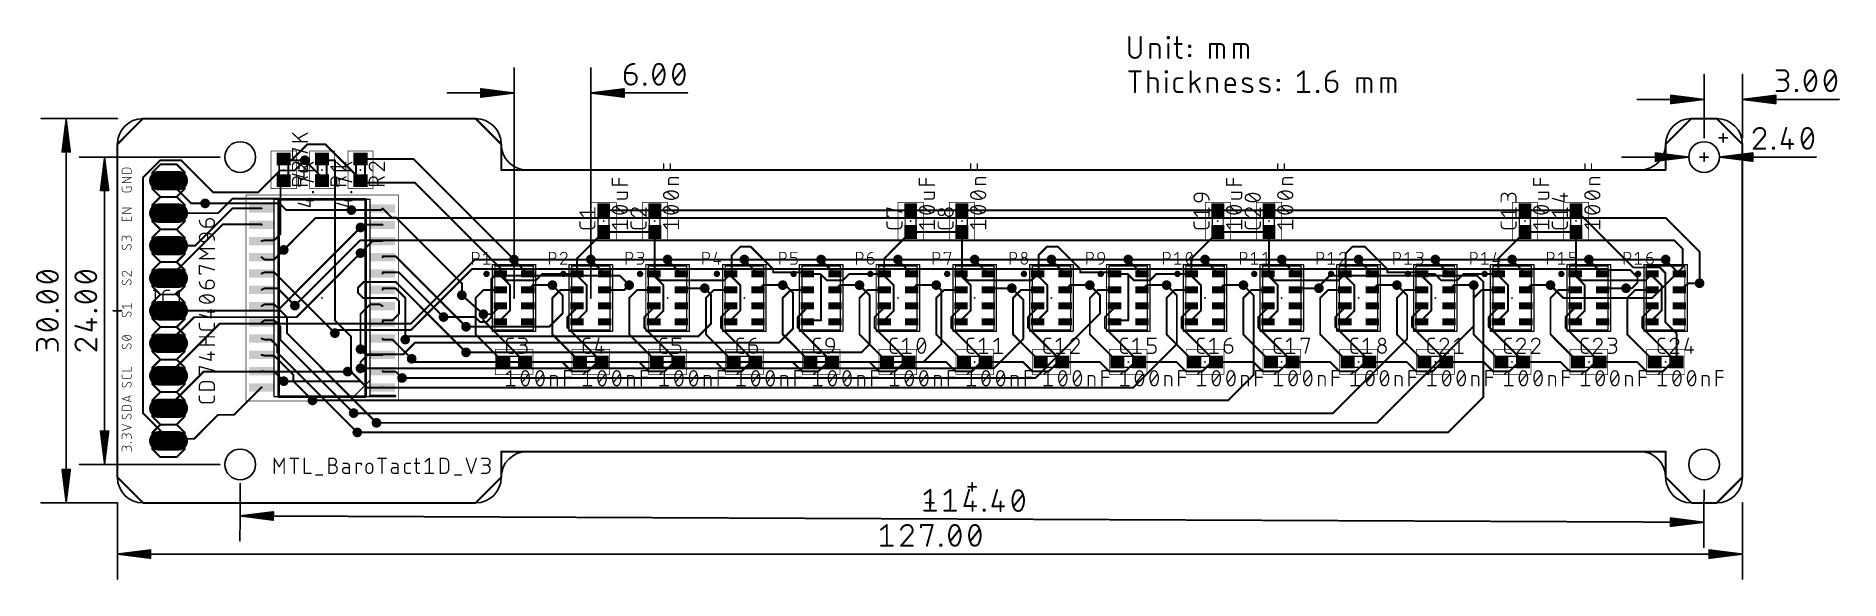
# Model space of a CAD drawing. Extents: x -6 to 135, y -6 to 36.
import ezdxf

# ---------------------------------------------------------------- set-up
doc = ezdxf.new("R2010")
doc.units = 0
for name, color, linetype in [('1', 12, 'CONTINUOUS'), ('16', 132, 'CONTINUOUS'), ('17', 110, 'CONTINUOUS'), ('18', 110, 'CONTINUOUS'), ('20', 31, 'CONTINUOUS'), ('21', 253, 'CONTINUOUS'), ('23', 53, 'CONTINUOUS'), ('25', 253, 'CONTINUOUS'), ('27', 253, 'CONTINUOUS'), ('39', 12, 'CONTINUOUS'), ('47', 253, 'CONTINUOUS'), ('51', 253, 'CONTINUOUS')]:
    doc.layers.add(name, color=color, linetype=linetype)

# ---------------------------------------------------------------- blocks, each defined once
blk = doc.blocks.new('RECT')
blk.add_solid([(-0.5, -0.5), (0.5, -0.5), (-0.5, 0.5), (0.5, 0.5)])
blk = doc.blocks.new('LONGP100')
at = {"const_width": 1}
blk.add_lwpolyline([(-0.5, 0), (0.5, 0)], dxfattribs=at)
at = {"const_width": 0.5}
for points in [[(-0.5, 0.25, 1), (-0.5, -0.25)], [(0.5, -0.25, 1), (0.5, 0.25)]]:
    blk.add_lwpolyline(points, format="xyb", dxfattribs=at)
blk = doc.blocks.new('ROUNDV')
at = {"const_width": 0.5}
blk.add_lwpolyline([(0, -0.25, 1), (0, 0.25, 1), (0, -0.25)], format="xyb", dxfattribs=at)

msp = doc.modelspace()

# ---------------------------------------------------------------- linework, layer by layer
at = {"layer": '1', "const_width": 0.1524}
for points in [[(2, 30), (0, 28)], [(28, 30), (2, 30)], [(30, 28), (28, 30)], [(123, 30), (121, 28)], [(125, 30), (123, 30)], [(127, 28), (125, 30)], [(0, 28), (0, 2)], [(13, 26.75), (13, 26.85)], [(13.6, 26.75), (13, 26.75)], [(14.85, 28), (13.6, 26.75)], [(14.65, 26.75), (13.6, 26.75)], [(14.65, 26.75), (16.15, 25.25)], [(14.85, 28), (16.25, 28)], [(16, 26.75), (16, 26.85)], [(17, 26.75), (16, 26.75)], [(16.25, 28), (19, 25.25)], [(17, 14.25), (17, 26.75)], [(19, 26.85), (23.15, 26.85)], [(23.15, 26.85), (31, 19)], [(30, 26), (30, 28)], [(121, 28), (121, 26)], [(127, 2), (127, 28)], [(121, 26), (30, 26)], [(4, 25.16), (5.776, 23.384)], [(12.75, 24.75), (13, 25)], [(12.75, 23.75), (12.75, 24.75)], [(13, 25), (13, 25.15)], [(16.15, 25.25), (16, 25.25)], [(16, 25.25), (16, 25.15)], [(19, 25.25), (19, 25.15)], [(19, 25), (19, 25.15)], [(19, 25), (23.25, 25)], [(23.25, 25), (29.925, 18.325)], [(4, 22.62), (7.87, 22.62)], [(5.776, 23.384), (6.858, 23.384)], [(6.08, 20.08), (9, 23)], [(7.87, 22.62), (9, 23.75)], [(9, 23.75), (12.4, 23.75)], [(9, 23), (11.25, 23)], [(11.25, 23), (11.275, 22.985)], [(12.4, 23.75), (12.75, 23.75)], [(12.75, 23), (12.75, 23.75)], [(12.75, 21), (12.75, 23)], [(18.288, 22.86), (20.6, 22.86)], [(20.6, 22.86), (20.725, 22.985)], [(20.725, 22.985), (21.4414, 22.2686)], [(38, 22.85), (42, 22.85)], [(62, 22.85), (42, 22.85)], [(62, 22.85), (66, 22.85)], [(86, 22.85), (66, 22.85)], [(86, 22.85), (90, 22.85)], [(110, 22.85), (90, 22.85)], [(110, 22.85), (114, 22.85)], [(118.4714, 18.3786), (114, 22.85)], [(4, 17.5), (8.25, 21.75)], [(8.25, 21.75), (11.25, 21.75)], [(11.25, 21.75), (11.275, 21.715)], [(19, 21.5), (19.215, 21.715)], [(19.215, 21.715), (20.725, 21.715)], [(21.4414, 22.2686), (21.7947, 22.2686)], [(21.7947, 22.2686), (26.924, 17.1393)], [(38, 21.15), (35.925, 19.075)], [(38, 21.15), (42, 21.15)], [(42, 21.15), (42, 17.95)], [(62, 21.15), (59.925, 19.075)], [(62, 21.15), (66, 21.15)], [(66, 21.15), (66, 17.95)], [(86, 21.15), (83.925, 19.075)], [(86, 21.15), (90, 21.15)], [(90, 21.15), (90, 17.95)], [(110, 21.15), (107.925, 19.075)], [(110, 21.15), (114, 21.15)], [(114, 21.15), (114, 17.95)], [(4, 20.08), (6.08, 20.08)], [(11.5, 20.5), (11.275, 20.445)], [(11.5, 20.5), (12.25, 20.5)], [(12.25, 20.5), (12.75, 21)], [(12.25, 19), (13, 19.75)], [(19, 19.5), (19.945, 20.445)], [(19.945, 20.445), (20.725, 20.445)], [(48, 19.304), (48.696, 20)], [(48.696, 20), (49.5, 20)], [(49.5, 20), (51.25, 18.25)], [(72, 19.356), (72.644, 20)], [(72.644, 20), (73.5, 20)], [(73.5, 20), (75.25, 18.25)], [(96, 19.48), (96.52, 20)], [(96.52, 20), (97.5, 20)], [(97.5, 20), (99.25, 18.25)], [(11.5, 19), (11.275, 19.175)], [(11.5, 19), (12.25, 19)], [(20.75, 19.25), (20.725, 19.175)], [(20.75, 19.25), (21.75, 19.25)], [(21.75, 19.25), (27.25, 13.75)], [(29.925, 18.325), (29.925, 17.875)], [(31, 18.95), (31, 19)], [(32.075, 17.875), (31, 18.95)], [(35.925, 19.075), (35.925, 17.875)], [(37, 18.95), (37, 19)], [(38.075, 17.875), (37, 18.95)], [(43, 18.95), (43, 19)], [(44.075, 17.875), (43, 18.95)], [(48, 18), (48, 19.304)], [(49, 18.95), (49, 19)], [(50.075, 17.875), (49, 18.95)], [(55, 18.95), (55, 19)], [(56.075, 17.875), (55, 18.95)], [(59.925, 19.075), (59.925, 17.875)], [(61, 18.95), (61, 19)], [(62.075, 17.875), (61, 18.95)], [(67, 18.95), (67, 19)], [(68.075, 17.875), (67, 18.95)], [(72, 18), (72, 19.356)], [(73, 18.95), (73, 19)], [(74.075, 17.875), (73, 18.95)], [(79, 18.95), (79, 19)], [(80.075, 17.875), (79, 18.95)], [(83.925, 19.075), (83.925, 17.875)], [(85, 18.95), (85, 19)], [(86.075, 17.875), (85, 18.95)], [(91, 18.95), (91, 19)], [(92.075, 17.875), (91, 18.95)], [(96, 18), (96, 19.48)], [(97, 18.95), (97, 19)], [(98.075, 17.875), (97, 18.95)], [(103, 18.95), (103, 19)], [(104.075, 17.875), (103, 18.95)], [(107.925, 19.075), (107.925, 17.875)], [(109, 18.95), (109, 19)], [(110.075, 17.875), (109, 18.95)], [(115, 18.95), (115, 19)], [(116.075, 17.875), (115, 18.95)], [(120.5447, 18.3786), (118.4714, 18.3786)], [(120.9834, 17.9399), (120.5447, 18.3786)], [(121, 18.95), (121, 19)], [(122.075, 17.875), (121, 18.95)], [(4, 17.54), (4, 17.5)], [(11.5, 18), (11.275, 17.905)], [(11.5, 18), (12.25, 18)], [(12.25, 18), (17, 13.25)], [(18.8, 16.8), (19.25, 17.25)], [(19.25, 17.25), (21.75, 17.25)], [(20.75, 18), (20.725, 17.905)], [(20.75, 18), (22, 18)], [(21.75, 17.25), (27.25, 11.75)], [(22, 18), (25.492, 14.508)], [(26.924, 17.1393), (26.924, 16.2172)], [(29.925, 17.7483), (29.925, 17.875)], [(30.4286, 17.3714), (29.925, 17.875)], [(30.6786, 16.9947), (29.925, 17.7483)], [(32.6947, 17.3714), (30.4286, 17.3714)], [(30.6786, 15.0053), (30.6786, 16.9947)], [(32.45, 17), (32.075, 16.625)], [(34, 17), (32.45, 17)], [(33.1983, 17.875), (32.6947, 17.3714)], [(35.925, 17.875), (33.1983, 17.875)], [(35.925, 17.875), (35.925, 17.7483)], [(35.925, 17.7483), (36.6786, 16.9947)], [(36.6786, 16.9947), (36.6786, 15.0053)], [(39.625, 16.625), (40, 17)], [(42, 17.95), (41.925, 17.875)], [(41.925, 17.875), (41.925, 17.7483)], [(41.925, 17.875), (42.433, 17.367)], [(41.925, 17.7483), (42.6786, 16.9947)], [(47.417, 17.367), (42.433, 17.367)], [(42.6786, 16.9947), (42.6786, 15.0053)], [(47.417, 17.367), (47.925, 17.875)], [(48, 18), (47.925, 17.875)], [(47.925, 17.875), (47.925, 17.7483)], [(47.925, 17.7483), (48.6786, 16.9947)], [(48.6786, 16.9947), (48.6786, 15.0053)], [(50.075, 16.625), (50.45, 17)], [(50.45, 17), (52, 17)], [(51.25, 18.25), (51.25, 18)], [(51.25, 18), (53.75, 18)], [(53.75, 18), (53.925, 17.875)], [(54.9517, 17.875), (53.925, 17.875)], [(55.0384, 17.7884), (54.9517, 17.875)], [(55, 17.75), (55.0384, 17.7884)], [(55, 17.75), (55, 14.25)], [(55.4553, 17.3714), (55.0384, 17.7884)], [(56.6947, 17.3714), (55.4553, 17.3714)], [(56.075, 16.625), (56.45, 17)], [(56.45, 17), (58, 17)], [(57.1983, 17.875), (56.6947, 17.3714)], [(59.925, 17.875), (57.1983, 17.875)], [(59.925, 17.875), (59.925, 17.7483)], [(59.925, 17.7483), (60.6786, 16.9947)], [(60.6786, 16.9947), (60.6786, 15.0053)], [(62.075, 16.625), (62.45, 17)], [(62.45, 17), (64, 17)], [(66, 17.95), (65.925, 17.875)], [(65.925, 17.875), (66.433, 17.367)], [(65.925, 17.875), (65.925, 17.7483)], [(65.925, 17.7483), (66.6786, 16.9947)], [(71.417, 17.367), (66.433, 17.367)], [(66.6786, 16.9947), (66.6786, 15.0053)], [(71.417, 17.367), (71.925, 17.875)], [(71.925, 17.875), (72, 18)], [(71.925, 17.875), (71.925, 17.7483)], [(71.925, 17.7483), (72.6786, 16.9947)], [(72.6786, 16.9947), (72.6786, 15.0053)], [(74.075, 16.625), (74.45, 17)], [(74.45, 17), (76, 17)], [(75.25, 18.25), (75.25, 18)], [(75.25, 18), (77.75, 18)], [(77.75, 18), (77.925, 17.875)], [(78.9517, 17.875), (77.925, 17.875)], [(79.0384, 17.7884), (78.9517, 17.875)], [(79, 17.75), (79.0384, 17.7884)], [(79, 17.75), (79, 14.25)], [(79.4553, 17.3714), (79.0384, 17.7884)], [(80.6947, 17.3714), (79.4553, 17.3714)], [(80.075, 16.625), (80.45, 17)], [(80.45, 17), (82, 17)], [(81.1983, 17.875), (80.6947, 17.3714)], [(83.925, 17.875), (81.1983, 17.875)], [(83.925, 17.875), (83.925, 17.7483)], [(83.925, 17.7483), (84.6786, 16.9947)], [(84.6786, 16.9947), (84.6786, 15.0053)], [(86.075, 16.625), (86.45, 17)], [(86.45, 17), (88, 17)], [(90, 17.95), (89.925, 17.875)], [(89.925, 17.875), (89.925, 17.7483)], [(89.925, 17.875), (90.433, 17.367)], [(89.925, 17.7483), (90.6786, 16.9947)], [(95.417, 17.367), (90.433, 17.367)], [(90.6786, 16.9947), (90.6786, 15.0053)], [(95.417, 17.367), (95.925, 17.875)], [(95.925, 17.875), (96, 18)], [(95.925, 17.875), (95.925, 17.7483)], [(95.925, 17.7483), (96.6786, 16.9947)], [(96.6786, 16.9947), (96.6786, 15.0053)], [(98.075, 16.625), (98.45, 17)], [(98.45, 17), (100, 17)], [(99.25, 18.25), (99.25, 18)], [(99.25, 18), (101.75, 18)], [(101.75, 18), (101.925, 17.875)], [(102.9517, 17.875), (101.925, 17.875)], [(101.925, 17.875), (101.925, 17.7483)], [(101.925, 17.7483), (102.6786, 16.9947)], [(102.6786, 16.9947), (102.6786, 15.0053)], [(103.4553, 17.3714), (102.9517, 17.875)], [(104.6947, 17.3714), (103.4553, 17.3714)], [(104.075, 16.625), (104.45, 17)], [(104.45, 17), (106, 17)], [(105.1983, 17.875), (104.6947, 17.3714)], [(107.925, 17.875), (105.1983, 17.875)], [(107.925, 17.875), (107.925, 17.7483)], [(107.925, 17.7483), (108.6786, 16.9947)], [(108.6786, 16.9947), (108.6786, 15.0053)], [(110.075, 16.625), (110.45, 17)], [(110.45, 17), (112, 17)], [(114, 17.95), (113.925, 17.875)], [(113.925, 17.875), (113.925, 17.7483)], [(113.925, 17.875), (114.433, 17.367)], [(113.925, 17.7483), (114.6786, 16.9947)], [(119.417, 17.367), (114.433, 17.367)], [(114.6786, 16.9947), (114.6786, 15.0053)], [(119.417, 17.367), (119.925, 17.875)], [(119.925, 17.875), (119.925, 17.7483)], [(119.925, 17.7483), (120.6786, 16.9947)], [(120.6786, 16.9947), (120.6786, 15.0053)], [(120.9834, 14.0933), (120.9834, 17.9399)], [(122.81, 17.15), (122.075, 16.625)], [(123.65, 17.15), (122.81, 17.15)], [(11.5, 16.75), (11.275, 16.635)], [(11.5, 15.5), (11.275, 15.365)], [(11.5, 16.75), (12.5294, 16.75)], [(11.5, 15.5), (12.25, 15.5)], [(12.25, 15.5), (13.25, 14.5)], [(12.5294, 16.75), (13.877, 15.4024)], [(18.8, 16.4), (18.8, 16.8)], [(19.2, 16), (18.8, 16.4)], [(19, 14.75), (19.75, 15.5)], [(21.75, 16), (19.2, 16)], [(19.75, 15.5), (20.5, 15.5)], [(20.5, 15.5), (20.725, 15.365)], [(20.75, 16.75), (20.725, 16.635)], [(20.75, 16.75), (21.75, 16.75)], [(21.75, 16.75), (22.5, 16)], [(22, 15.75), (21.75, 16)], [(22, 14.75), (22, 15.75)], [(22.5, 16), (22.5, 12.75)], [(28, 16), (28.625, 16.625)], [(28, 13.15), (28, 16)], [(28.625, 16.625), (29.925, 16.625)], [(34, 16), (34.625, 16.625)], [(34, 13.15), (34, 16)], [(34.625, 16.625), (35.925, 16.625)], [(38.075, 16.625), (39.625, 16.625)], [(40, 16), (40.625, 16.625)], [(40, 13.15), (40, 16)], [(40.625, 16.625), (41.925, 16.625)], [(44.075, 16.625), (44.2102, 16.7602)], [(44.2102, 16.7602), (45.9021, 16.7602)], [(46, 16), (46.625, 16.625)], [(46, 13.15), (46, 16)], [(46.625, 16.625), (47.925, 16.625)], [(52, 16), (52.625, 16.625)], [(52, 13.15), (52, 16)], [(52.625, 16.625), (53.925, 16.625)], [(58, 16), (58.625, 16.625)], [(58, 13.15), (58, 16)], [(58.625, 16.625), (59.925, 16.625)], [(64, 16), (64.625, 16.625)], [(64, 13.15), (64, 16)], [(64.625, 16.625), (65.925, 16.625)], [(68.075, 16.625), (68.2102, 16.7602)], [(68.2102, 16.7602), (69.9021, 16.7602)], [(70, 16), (70.625, 16.625)], [(70, 13.15), (70, 16)], [(70.625, 16.625), (71.925, 16.625)], [(76, 16), (76.625, 16.625)], [(76, 13.15), (76, 16)], [(76.625, 16.625), (77.925, 16.625)], [(82, 16), (82.625, 16.625)], [(82, 13.15), (82, 16)], [(82.625, 16.625), (83.925, 16.625)], [(88, 16), (88.625, 16.625)], [(88, 13.15), (88, 16)], [(88.625, 16.625), (89.925, 16.625)], [(92.075, 16.625), (92.2102, 16.7602)], [(92.2102, 16.7602), (93.9021, 16.7602)], [(94, 16), (94.625, 16.625)], [(94, 13.15), (94, 16)], [(94.625, 16.625), (95.925, 16.625)], [(100, 16), (100.625, 16.625)], [(100, 13.15), (100, 16)], [(100.625, 16.625), (101.925, 16.625)], [(106, 16), (106.625, 16.625)], [(106, 13.15), (106, 16)], [(106.625, 16.625), (107.925, 16.625)], [(112, 16), (112.625, 16.625)], [(112, 13.15), (112, 16)], [(112.625, 16.625), (113.925, 16.625)], [(116.075, 16.625), (116.2102, 16.7602)], [(116.2102, 16.7602), (117.9021, 16.7602)], [(118, 16), (118.625, 16.625)], [(118, 13.15), (118, 16)], [(118.625, 16.625), (119.925, 16.625)], [(11.5, 14.25), (11.275, 14.095)], [(11.5, 14.25), (12.25, 14.25)], [(12.25, 14.25), (12.75, 13.75)], [(13.25, 14.5), (13.25, 13.25)], [(17, 14.25), (18.25, 13)], [(19, 12), (19, 14.75)], [(20.75, 14.25), (20.725, 14.095)], [(20.75, 14.25), (21.5, 14.25)], [(21.5, 14.25), (22, 14.75)], [(29.282, 14.732), (28.6068, 14.732)], [(28.6068, 14.732), (28.6068, 14.2432)], [(28.6068, 14.2432), (31.85, 11)], [(29.925, 15.375), (29.282, 14.732)], [(29.925, 14.2517), (30.6786, 15.0053)], [(29.925, 14.125), (29.925, 14.2517)], [(35.1714, 14.4947), (35.925, 15.2483)], [(35.1714, 13.6786), (35.1714, 14.4947)], [(35.925, 15.2483), (35.925, 15.375)], [(36.6786, 15.0053), (35.925, 14.2517)], [(35.925, 14.2517), (35.925, 14.125)], [(41.1714, 14.4947), (41.925, 15.2483)], [(41.1714, 13.6786), (41.1714, 14.4947)], [(41.925, 15.2483), (41.925, 15.375)], [(42.6786, 15.0053), (41.925, 14.2517)], [(41.925, 14.2517), (41.925, 14.125)], [(47.1714, 14.4947), (47.925, 15.2483)], [(47.1714, 13.6786), (47.1714, 14.4947)], [(47.925, 15.2483), (47.925, 15.375)], [(48.6786, 15.0053), (47.925, 14.2517)], [(47.925, 14.2517), (47.925, 14.125)], [(53.1714, 14.4947), (53.925, 15.2483)], [(53.1714, 13.6786), (53.1714, 14.4947)], [(53.925, 15.2483), (53.925, 15.375)], [(54, 14.25), (53.925, 14.125)], [(55, 14.25), (54, 14.25)], [(59.1714, 14.4947), (59.925, 15.2483)], [(59.1714, 13.6786), (59.1714, 14.4947)], [(59.925, 15.2483), (59.925, 15.375)], [(60.6786, 15.0053), (59.925, 14.2517)], [(59.925, 14.2517), (59.925, 14.125)], [(65.1714, 14.4947), (65.925, 15.2483)], [(65.1714, 13.6786), (65.1714, 14.4947)], [(65.925, 15.2483), (65.925, 15.375)], [(66.6786, 15.0053), (65.925, 14.2517)], [(65.925, 14.2517), (65.925, 14.125)], [(71.1714, 14.4947), (71.925, 15.2483)], [(71.1714, 13.6786), (71.1714, 14.4947)], [(71.925, 15.2483), (71.925, 15.375)], [(72.6786, 15.0053), (71.925, 14.2517)], [(71.925, 14.2517), (71.925, 14.125)], [(77.1714, 14.4947), (77.925, 15.2483)], [(77.1714, 13.6786), (77.1714, 14.4947)], [(77.925, 15.2483), (77.925, 15.375)], [(78, 14.25), (77.925, 14.125)], [(79, 14.25), (78, 14.25)], [(83.1714, 14.4947), (83.925, 15.2483)], [(83.1714, 13.6786), (83.1714, 14.4947)], [(83.925, 15.2483), (83.925, 15.375)], [(84.6786, 15.0053), (83.925, 14.2517)], [(83.925, 14.2517), (83.925, 14.125)], [(89.1714, 14.4947), (89.925, 15.2483)], [(89.1714, 13.6786), (89.1714, 14.4947)], [(89.925, 15.2483), (89.925, 15.375)], [(90.6786, 15.0053), (89.925, 14.2517)], [(89.925, 14.2517), (89.925, 14.125)], [(95.1714, 14.4947), (95.925, 15.2483)], [(95.1714, 13.7553), (95.1714, 14.4947)], [(95.925, 15.2483), (95.925, 15.375)], [(96.6786, 15.0053), (95.925, 14.2517)], [(95.925, 14.2517), (95.925, 14.125)], [(101.1714, 14.4947), (101.925, 15.2483)], [(101.1714, 13.7553), (101.1714, 14.4947)], [(101.925, 15.2483), (101.925, 15.375)], [(102.6786, 15.0053), (101.925, 14.2517)], [(101.925, 14.2517), (101.925, 14.125)], [(107.1714, 14.4947), (107.925, 15.2483)], [(107.1714, 13.7553), (107.1714, 14.4947)], [(107.925, 15.2483), (107.925, 15.375)], [(108.6786, 15.0053), (107.925, 14.2517)], [(107.925, 14.2517), (107.925, 14.125)], [(113.1714, 14.4947), (113.925, 15.2483)], [(113.1714, 13.6786), (113.1714, 14.4947)], [(113.925, 15.2483), (113.925, 15.375)], [(114.6786, 15.0053), (113.925, 14.2517)], [(113.925, 14.2517), (113.925, 14.125)], [(119.1714, 14.4947), (119.925, 15.2483)], [(119.1714, 13.6786), (119.1714, 14.4947)], [(119.925, 15.2483), (119.925, 15.375)], [(120.6786, 15.0053), (119.925, 14.2517)], [(119.925, 14.2517), (119.925, 14.125)], [(121.85, 13.2267), (120.9834, 14.0933)], [(11.5, 12.75), (11.275, 12.825)], [(11.5, 12.75), (12, 12.75)], [(12, 12.75), (12.5, 12.25)], [(12.75, 13.75), (12.75, 12.7246)], [(12.75, 12.7246), (18.4666, 7.008)], [(13.25, 13.25), (20.25, 6.25)], [(18.25, 10.25), (18.25, 13)], [(20.75, 12.75), (20.725, 12.825)], [(20.75, 12.75), (21.5, 12.75)], [(21.5, 12.75), (23, 11.25)], [(30.15, 11), (28, 13.15)], [(36.15, 11), (34, 13.15)], [(37.85, 11), (35.1714, 13.6786)], [(42.15, 11), (40, 13.15)], [(43.85, 11), (41.1714, 13.6786)], [(48.15, 11), (46, 13.15)], [(49.85, 11), (47.1714, 13.6786)], [(54.15, 11), (52, 13.15)], [(55.85, 11), (53.1714, 13.6786)], [(60.15, 11), (58, 13.15)], [(61.85, 11), (59.1714, 13.6786)], [(66.15, 11), (64, 13.15)], [(67.85, 11), (65.1714, 13.6786)], [(72.15, 11), (70, 13.15)], [(73.85, 11), (71.1714, 13.6786)], [(78.15, 11), (76, 13.15)], [(79.85, 11), (77.1714, 13.6786)], [(84.15, 11), (82, 13.15)], [(85.85, 11), (83.1714, 13.6786)], [(90.15, 11), (88, 13.15)], [(91.85, 11), (89.1714, 13.6786)], [(96.15, 11), (94, 13.15)], [(97.85, 11.0767), (95.1714, 13.7553)], [(102.15, 11), (100, 13.15)], [(103.85, 11.0767), (101.1714, 13.7553)], [(108.15, 11), (106, 13.15)], [(109.85, 11.0767), (107.1714, 13.7553)], [(114.15, 11), (112, 13.15)], [(115.85, 11), (113.1714, 13.6786)], [(120.15, 11), (118, 13.15)], [(121.85, 11), (119.1714, 13.6786)], [(121.85, 11), (121.85, 13.2267)], [(11.5, 11.5), (11.275, 11.555)], [(11.5, 11.5), (12.25, 11.5)], [(12.25, 11.5), (13.75, 10)], [(12.5, 12.25), (12.5, 11.75)], [(12.5, 11.75), (18.75, 5.5)], [(19, 10.999), (19.556, 11.555)], [(19.556, 11.555), (20.055, 11.555)], [(20.4978, 11.555), (20.055, 11.555)], [(20.725, 11.555), (20.4978, 11.555)], [(11.5, 10.25), (11.275, 10.285)], [(11.5, 10.25), (12.25, 10.25)], [(12.25, 10.25), (13, 9.5)], [(13.75, 10), (13.75, 9.5)], [(18.25, 10.25), (18, 10.25)], [(19.5, 9), (18.25, 10.25)], [(19, 10.5), (19, 10.999)], [(20.75, 10.25), (20.725, 10.285)], [(20.75, 10.25), (21.75, 10.25)], [(21.75, 10.25), (22.25, 9.75)], [(31.85, 11), (34.7767, 11)], [(34.7767, 11), (35.5053, 10.2714)], [(35.5053, 10.2714), (36.7947, 10.2714)], [(36.7947, 10.2714), (37.5233, 11)], [(37.5233, 11), (37.85, 11)], [(40.7767, 11), (37.85, 11)], [(41.5053, 10.2714), (40.7767, 11)], [(42.7947, 10.2714), (41.5053, 10.2714)], [(43.5233, 11), (42.7947, 10.2714)], [(43.85, 11), (43.5233, 11)], [(43.85, 11), (46.7767, 11)], [(46.7767, 11), (47.5053, 10.2714)], [(47.5053, 10.2714), (48.7947, 10.2714)], [(48.7947, 10.2714), (49.5233, 11)], [(49.5233, 11), (49.85, 11)], [(52.7767, 11), (49.85, 11)], [(53.5053, 10.2714), (52.7767, 11)], [(54.7947, 10.2714), (53.5053, 10.2714)], [(55.5233, 11), (54.7947, 10.2714)], [(55.85, 11), (55.5233, 11)], [(58.7767, 11), (55.85, 11)], [(59.5053, 10.2714), (58.7767, 11)], [(60.7947, 10.2714), (59.5053, 10.2714)], [(61.5233, 11), (60.7947, 10.2714)], [(61.85, 11), (61.5233, 11)], [(64.7767, 11), (61.85, 11)], [(65.5053, 10.2714), (64.7767, 11)], [(66.7947, 10.2714), (65.5053, 10.2714)], [(67.5233, 11), (66.7947, 10.2714)], [(67.85, 11), (67.5233, 11)], [(70.7767, 11), (67.85, 11)], [(71.5053, 10.2714), (70.7767, 11)], [(72.7947, 10.2714), (71.5053, 10.2714)], [(73.5233, 11), (72.7947, 10.2714)], [(73.85, 11), (73.5233, 11)], [(76.7767, 11), (73.85, 11)], [(77.5053, 10.2714), (76.7767, 11)], [(78.7947, 10.2714), (77.5053, 10.2714)], [(79.5233, 11), (78.7947, 10.2714)], [(79.85, 11), (79.5233, 11)], [(82.7767, 11), (79.85, 11)], [(83.5053, 10.2714), (82.7767, 11)], [(84.7947, 10.2714), (83.5053, 10.2714)], [(85.5233, 11), (84.7947, 10.2714)], [(85.85, 11), (85.5233, 11)], [(88.7767, 11), (85.85, 11)], [(89.5053, 10.2714), (88.7767, 11)], [(90.7947, 10.2714), (89.5053, 10.2714)], [(91.5233, 11), (90.7947, 10.2714)], [(91.85, 11), (91.5233, 11)], [(94.7767, 11), (91.85, 11)], [(95.5053, 10.2714), (94.7767, 11)], [(96.7947, 10.2714), (95.5053, 10.2714)], [(97.5233, 11), (96.7947, 10.2714)], [(97.85, 11), (97.5233, 11)], [(97.85, 11), (97.85, 11.0767)], [(100.7767, 11), (97.85, 11)], [(101.5053, 10.2714), (100.7767, 11)], [(102.7947, 10.2714), (101.5053, 10.2714)], [(103.5233, 11), (102.7947, 10.2714)], [(103.85, 11), (103.5233, 11)], [(103.85, 11), (103.85, 11.0767)], [(103.85, 11), (106.7767, 11)], [(106.7767, 11), (107.5053, 10.2714)], [(107.5053, 10.2714), (108.7947, 10.2714)], [(108.7947, 10.2714), (109.5233, 11)], [(109.5233, 11), (109.85, 11)], [(109.85, 11), (109.85, 11.0767)], [(109.85, 11), (112.7767, 11)], [(112.7767, 11), (113.5053, 10.2714)], [(113.5053, 10.2714), (114.7947, 10.2714)], [(114.7947, 10.2714), (115.5233, 11)], [(115.5233, 11), (115.85, 11)], [(118.7767, 11), (115.85, 11)], [(119.5053, 10.2714), (118.7767, 11)], [(120.7947, 10.2714), (119.5053, 10.2714)], [(121.5233, 11), (120.7947, 10.2714)], [(121.85, 11), (121.5233, 11)], [(9.125, 6.875), (11.25, 9)], [(11.25, 9), (11.275, 9.015)], [(13.75, 9.5), (15.25, 8)], [(20.5, 9), (19.5, 9)], [(20.5, 9), (20.725, 9.015)], [(6, 5), (7.875, 6.875)], [(7.875, 6.875), (9.125, 6.875)], [(4, 5), (6, 5)], [(4, 5), (4, 4.84)], [(30, 2), (30, 4)], [(30, 4), (121, 4)], [(121, 4), (121, 2)], [(0, 2), (2, 0)], [(28, 0), (30, 2)], [(121, 2), (123, 0)], [(125, 0), (127, 2)], [(2, 0), (28, 0)], [(123, 0), (125, 0)]]:
    msp.add_lwpolyline(points, dxfattribs=at)
at = {"layer": '1', "const_width": 0.0762}
for points in [[(2, 30.0381, 1), (2, 29.9619)], [(2.0269, 29.9731, 1), (1.9731, 30.0269)], [(28.0269, 30.0269, 1), (27.9731, 29.9731)], [(28, 29.9619, 1), (28, 30.0381)], [(123, 30.0381, 1), (123, 29.9619)], [(123.0269, 29.9731, 1), (122.9731, 30.0269)], [(125.0269, 30.0269, 1), (124.9731, 29.9731)], [(125, 29.9619, 1), (125, 30.0381)], [(0.0381, 28, 1), (-0.0381, 28)], [(-0.0269, 28.0269, 1), (0.0269, 27.9731)], [(13.0381, 26.85, 1), (12.9619, 26.85)], [(13, 26.7881, 1), (13, 26.7119)], [(12.9619, 26.75, 1), (13.0381, 26.75)], [(13.6, 26.7881, 1), (13.6, 26.7119)], [(13.5731, 26.7769, 1), (13.6269, 26.7231)], [(13.6, 26.7119, 1), (13.6, 26.7881)], [(14.6769, 26.7769, 1), (14.6231, 26.7231)], [(14.65, 26.7119, 1), (14.65, 26.7881)], [(14.85, 28.0381, 1), (14.85, 27.9619)], [(14.8769, 27.9731, 1), (14.8231, 28.0269)], [(16.0381, 26.85, 1), (15.9619, 26.85)], [(16, 26.7881, 1), (16, 26.7119)], [(15.9619, 26.75, 1), (16.0381, 26.75)], [(16.2769, 28.0269, 1), (16.2231, 27.9731)], [(16.25, 27.9619, 1), (16.25, 28.0381)], [(17.0381, 26.75, 1), (16.9619, 26.75)], [(17, 26.7119, 1), (17, 26.7881)], [(19, 26.8881, 1), (19, 26.8119)], [(23.1769, 26.8769, 1), (23.1231, 26.8231)], [(23.15, 26.8119, 1), (23.15, 26.8881)], [(30.0381, 28, 1), (29.9619, 28)], [(29.9731, 27.9731, 1), (30.0269, 28.0269)], [(121.0381, 28, 1), (120.9619, 28)], [(120.9731, 28.0269, 1), (121.0269, 27.9731)], [(127.0381, 28, 1), (126.9619, 28)], [(126.9731, 27.9731, 1), (127.0269, 28.0269)], [(30, 26.0381, 1), (30, 25.9619)], [(29.9619, 26, 1), (30.0381, 26)], [(120.9619, 26, 1), (121.0381, 26)], [(121, 25.9619, 1), (121, 26.0381)], [(4.0269, 25.1869, 1), (3.9731, 25.1331)], [(12.7881, 24.75, 1), (12.7119, 24.75)], [(12.7231, 24.7769, 1), (12.7769, 24.7231)], [(13.0381, 25.15, 1), (12.9619, 25.15)], [(12.9619, 25, 1), (13.0381, 25)], [(13.0269, 24.9731, 1), (12.9731, 25.0269)], [(16, 25.2881, 1), (16, 25.2119)], [(16.0381, 25.25, 1), (15.9619, 25.25)], [(15.9619, 25.15, 1), (16.0381, 25.15)], [(16.1231, 25.2231, 1), (16.1769, 25.2769)], [(16.15, 25.2119, 1), (16.15, 25.2881)], [(19.0381, 25.25, 1), (18.9619, 25.25)], [(19.0381, 25.15, 1), (18.9619, 25.15)], [(18.9619, 25.15, 1), (19.0381, 25.15)], [(19, 25.0381, 1), (19, 24.9619)], [(18.9619, 25, 1), (19.0381, 25)], [(18.9731, 25.2231, 1), (19.0269, 25.2769)], [(23.2769, 25.0269, 1), (23.2231, 24.9731)], [(23.25, 24.9619, 1), (23.25, 25.0381)], [(4, 22.6581, 1), (4, 22.5819)], [(5.776, 23.4221, 1), (5.776, 23.3459)], [(5.7491, 23.3571, 1), (5.8029, 23.4109)], [(6.858, 23.3459, 1), (6.858, 23.4221)], [(7.8431, 22.6469, 1), (7.8969, 22.5931)], [(7.87, 22.5819, 1), (7.87, 22.6581)], [(9, 23.7881, 1), (9, 23.7119)], [(9, 23.0381, 1), (9, 22.9619)], [(9.0269, 23.7231, 1), (8.9731, 23.7769)], [(9.0269, 22.9731, 1), (8.9731, 23.0269)], [(11.2696, 23.0327, 1), (11.2304, 22.9673)], [(11.25, 22.9619, 1), (11.25, 23.0381)], [(11.2554, 22.9523, 1), (11.2946, 23.0177)], [(12.4, 23.7881, 1), (12.4, 23.7119)], [(12.4, 23.7119, 1), (12.4, 23.7881)], [(12.7881, 23.75, 1), (12.7119, 23.75)], [(12.7119, 23.75, 1), (12.7881, 23.75)], [(12.7881, 23, 1), (12.7119, 23)], [(12.7119, 23, 1), (12.7881, 23)], [(12.75, 23.7119, 1), (12.75, 23.7881)], [(18.288, 22.8981, 1), (18.288, 22.8219)], [(20.5731, 22.8869, 1), (20.6269, 22.8331)], [(20.6, 22.8219, 1), (20.6, 22.8981)], [(20.7519, 23.0119, 1), (20.6981, 22.9581)], [(20.7519, 22.9581, 1), (20.6981, 23.0119)], [(38, 22.8881, 1), (38, 22.8119)], [(42, 22.8881, 1), (42, 22.8119)], [(42, 22.8119, 1), (42, 22.8881)], [(62, 22.8881, 1), (62, 22.8119)], [(62, 22.8119, 1), (62, 22.8881)], [(66, 22.8881, 1), (66, 22.8119)], [(66, 22.8119, 1), (66, 22.8881)], [(86, 22.8881, 1), (86, 22.8119)], [(86, 22.8119, 1), (86, 22.8881)], [(90, 22.8881, 1), (90, 22.8119)], [(90, 22.8119, 1), (90, 22.8881)], [(110, 22.8881, 1), (110, 22.8119)], [(110, 22.8119, 1), (110, 22.8881)], [(114.0269, 22.8769, 1), (113.9731, 22.8231)], [(114, 22.8119, 1), (114, 22.8881)], [(8.25, 21.7881, 1), (8.25, 21.7119)], [(8.2769, 21.7231, 1), (8.2231, 21.7769)], [(11.281, 21.7721, 1), (11.219, 21.7279)], [(11.244, 21.6929, 1), (11.306, 21.7371)], [(11.25, 21.7119, 1), (11.25, 21.7881)], [(18.9731, 21.5269, 1), (19.0269, 21.4731)], [(19.215, 21.7531, 1), (19.215, 21.6769)], [(19.2419, 21.6881, 1), (19.1881, 21.7419)], [(20.725, 21.6769, 1), (20.725, 21.7531)], [(21.4414, 22.3067, 1), (21.4414, 22.2305)], [(21.4145, 22.2417, 1), (21.4683, 22.2955)], [(21.8216, 22.2955, 1), (21.7677, 22.2417)], [(21.7947, 22.2305, 1), (21.7947, 22.3067)], [(38, 21.1881, 1), (38, 21.1119)], [(38.0269, 21.1231, 1), (37.9731, 21.1769)], [(42.0381, 21.15, 1), (41.9619, 21.15)], [(42, 21.1119, 1), (42, 21.1881)], [(62, 21.1881, 1), (62, 21.1119)], [(62.0269, 21.1231, 1), (61.9731, 21.1769)], [(66.0381, 21.15, 1), (65.9619, 21.15)], [(66, 21.1119, 1), (66, 21.1881)], [(86, 21.1881, 1), (86, 21.1119)], [(86.0269, 21.1231, 1), (85.9731, 21.1769)], [(90.0381, 21.15, 1), (89.9619, 21.15)], [(90, 21.1119, 1), (90, 21.1881)], [(110, 21.1881, 1), (110, 21.1119)], [(110.0269, 21.1231, 1), (109.9731, 21.1769)], [(114.0381, 21.15, 1), (113.9619, 21.15)], [(114, 21.1119, 1), (114, 21.1881)], [(4, 20.1181, 1), (4, 20.0419)], [(6.0531, 20.1069, 1), (6.1069, 20.0531)], [(6.08, 20.0419, 1), (6.08, 20.1181)], [(11.266, 20.482, 1), (11.284, 20.408)], [(11.5, 20.5381, 1), (11.5, 20.4619)], [(11.509, 20.463, 1), (11.491, 20.537)], [(12.2231, 20.5269, 1), (12.2769, 20.4731)], [(12.25, 20.4619, 1), (12.25, 20.5381)], [(12.7119, 21, 1), (12.7881, 21)], [(12.7769, 20.9731, 1), (12.7231, 21.0269)], [(13.0269, 19.7231, 1), (12.9731, 19.7769)], [(19.945, 20.4831, 1), (19.945, 20.4069)], [(19.9719, 20.4181, 1), (19.9181, 20.4719)], [(20.725, 20.4069, 1), (20.725, 20.4831)], [(48.696, 20.0381, 1), (48.696, 19.9619)], [(48.7229, 19.9731, 1), (48.6691, 20.0269)], [(49.5269, 20.0269, 1), (49.4731, 19.9731)], [(49.5, 19.9619, 1), (49.5, 20.0381)], [(72.644, 20.0381, 1), (72.644, 19.9619)], [(72.6709, 19.9731, 1), (72.6171, 20.0269)], [(73.5269, 20.0269, 1), (73.4731, 19.9731)], [(73.5, 19.9619, 1), (73.5, 20.0381)], [(96.52, 20.0381, 1), (96.52, 19.9619)], [(96.5469, 19.9731, 1), (96.4931, 20.0269)], [(97.5269, 20.0269, 1), (97.4731, 19.9731)], [(97.5, 19.9619, 1), (97.5, 20.0381)], [(11.2984, 19.2051, 1), (11.2516, 19.1449)], [(11.5, 19.0381, 1), (11.5, 18.9619)], [(11.4766, 18.9699, 1), (11.5234, 19.0301)], [(12.2231, 19.0269, 1), (12.2769, 18.9731)], [(12.25, 18.9619, 1), (12.25, 19.0381)], [(18.9731, 19.5269, 1), (19.0269, 19.4731)], [(20.6889, 19.187, 1), (20.7611, 19.163)], [(20.75, 19.2881, 1), (20.75, 19.2119)], [(20.7861, 19.238, 1), (20.7139, 19.262)], [(21.7769, 19.2769, 1), (21.7231, 19.2231)], [(21.75, 19.2119, 1), (21.75, 19.2881)], [(29.9631, 18.325, 1), (29.8869, 18.325)], [(29.8981, 18.2981, 1), (29.9519, 18.3519)], [(31.0381, 19, 1), (30.9619, 19)], [(30.9619, 18.95, 1), (31.0381, 18.95)], [(31.0269, 18.9769, 1), (30.9731, 18.9231)], [(30.9731, 18.9731, 1), (31.0269, 19.0269)], [(35.9631, 19.075, 1), (35.8869, 19.075)], [(35.8981, 19.1019, 1), (35.9519, 19.0481)], [(37.0381, 19, 1), (36.9619, 19)], [(36.9619, 18.95, 1), (37.0381, 18.95)], [(37.0269, 18.9769, 1), (36.9731, 18.9231)], [(43.0381, 19, 1), (42.9619, 19)], [(42.9619, 18.95, 1), (43.0381, 18.95)], [(43.0269, 18.9769, 1), (42.9731, 18.9231)], [(48.0381, 19.304, 1), (47.9619, 19.304)], [(47.9731, 19.3309, 1), (48.0269, 19.2771)], [(49.0381, 19, 1), (48.9619, 19)], [(48.9619, 18.95, 1), (49.0381, 18.95)], [(49.0269, 18.9769, 1), (48.9731, 18.9231)], [(55.0381, 19, 1), (54.9619, 19)], [(54.9619, 18.95, 1), (55.0381, 18.95)], [(55.0269, 18.9769, 1), (54.9731, 18.9231)], [(59.9631, 19.075, 1), (59.8869, 19.075)], [(59.8981, 19.1019, 1), (59.9519, 19.0481)], [(61.0381, 19, 1), (60.9619, 19)], [(60.9619, 18.95, 1), (61.0381, 18.95)], [(61.0269, 18.9769, 1), (60.9731, 18.9231)], [(67.0381, 19, 1), (66.9619, 19)], [(66.9619, 18.95, 1), (67.0381, 18.95)], [(67.0269, 18.9769, 1), (66.9731, 18.9231)], [(72.0381, 19.356, 1), (71.9619, 19.356)], [(71.9731, 19.3829, 1), (72.0269, 19.3291)], [(73.0381, 19, 1), (72.9619, 19)], [(72.9619, 18.95, 1), (73.0381, 18.95)], [(73.0269, 18.9769, 1), (72.9731, 18.9231)], [(79.0381, 19, 1), (78.9619, 19)], [(78.9619, 18.95, 1), (79.0381, 18.95)], [(79.0269, 18.9769, 1), (78.9731, 18.9231)], [(83.9631, 19.075, 1), (83.8869, 19.075)], [(83.8981, 19.1019, 1), (83.9519, 19.0481)], [(85.0381, 19, 1), (84.9619, 19)], [(84.9619, 18.95, 1), (85.0381, 18.95)], [(85.0269, 18.9769, 1), (84.9731, 18.9231)], [(91.0381, 19, 1), (90.9619, 19)], [(90.9619, 18.95, 1), (91.0381, 18.95)], [(91.0269, 18.9769, 1), (90.9731, 18.9231)], [(96.0381, 19.48, 1), (95.9619, 19.48)], [(95.9731, 19.5069, 1), (96.0269, 19.4531)], [(97.0381, 19, 1), (96.9619, 19)], [(96.9619, 18.95, 1), (97.0381, 18.95)], [(97.0269, 18.9769, 1), (96.9731, 18.9231)], [(103.0381, 19, 1), (102.9619, 19)], [(102.9619, 18.95, 1), (103.0381, 18.95)], [(103.0269, 18.9769, 1), (102.9731, 18.9231)], [(107.9631, 19.075, 1), (107.8869, 19.075)], [(107.8981, 19.1019, 1), (107.9519, 19.0481)], [(109.0381, 19, 1), (108.9619, 19)], [(108.9619, 18.95, 1), (109.0381, 18.95)], [(109.0269, 18.9769, 1), (108.9731, 18.9231)], [(115.0381, 19, 1), (114.9619, 19)], [(114.9619, 18.95, 1), (115.0381, 18.95)], [(115.0269, 18.9769, 1), (114.9731, 18.9231)], [(118.4714, 18.4167, 1), (118.4714, 18.3405)], [(118.4445, 18.3517, 1), (118.4983, 18.4055)], [(120.5716, 18.4055, 1), (120.5177, 18.3517)], [(120.5447, 18.3405, 1), (120.5447, 18.4167)], [(121.0381, 19, 1), (120.9619, 19)], [(120.9619, 18.95, 1), (121.0381, 18.95)], [(121.0269, 18.9769, 1), (120.9731, 18.9231)], [(4.0381, 17.54, 1), (3.9619, 17.54)], [(3.9619, 17.5, 1), (4.0381, 17.5)], [(3.9731, 17.5269, 1), (4.0269, 17.4731)], [(11.2602, 17.9401, 1), (11.2898, 17.8699)], [(11.5, 18.0381, 1), (11.5, 17.9619)], [(11.5148, 17.9649, 1), (11.4852, 18.0351)], [(12.2769, 18.0269, 1), (12.2231, 17.9731)], [(12.25, 17.9619, 1), (12.25, 18.0381)], [(19.25, 17.2881, 1), (19.25, 17.2119)], [(19.2769, 17.2231, 1), (19.2231, 17.2769)], [(20.6882, 17.9147, 1), (20.7618, 17.8953)], [(20.75, 18.0381, 1), (20.75, 17.9619)], [(20.7868, 17.9903, 1), (20.7132, 18.0097)], [(21.7769, 17.2769, 1), (21.7231, 17.2231)], [(21.75, 17.2119, 1), (21.75, 17.2881)], [(22.0269, 18.0269, 1), (21.9731, 17.9731)], [(22, 17.9619, 1), (22, 18.0381)], [(26.9621, 17.1393, 1), (26.8859, 17.1393)], [(26.8971, 17.1123, 1), (26.9509, 17.1662)], [(29.9631, 17.875, 1), (29.8869, 17.875)], [(29.8869, 17.875, 1), (29.9631, 17.875)], [(29.9519, 17.7752, 1), (29.8981, 17.7213)], [(29.8869, 17.7483, 1), (29.9631, 17.7483)], [(29.9519, 17.9019, 1), (29.8981, 17.8481)], [(30.4286, 17.4095, 1), (30.4286, 17.3333)], [(30.4017, 17.3445, 1), (30.4555, 17.3983)], [(30.7167, 16.9947, 1), (30.6405, 16.9947)], [(30.6517, 16.9677, 1), (30.7055, 17.0216)], [(32.0481, 17.8481, 1), (32.1019, 17.9019)], [(32.45, 17.0381, 1), (32.45, 16.9619)], [(32.4769, 16.9731, 1), (32.4231, 17.0269)], [(32.6677, 17.3983, 1), (32.7216, 17.3445)], [(32.6947, 17.3333, 1), (32.6947, 17.4095)], [(33.1983, 17.9131, 1), (33.1983, 17.8369)], [(33.2252, 17.8481, 1), (33.1713, 17.9019)], [(34, 16.9619, 1), (34, 17.0381)], [(35.9631, 17.875, 1), (35.8869, 17.875)], [(35.8869, 17.875, 1), (35.9631, 17.875)], [(35.9519, 17.7752, 1), (35.8981, 17.7213)], [(35.8869, 17.7483, 1), (35.9631, 17.7483)], [(35.925, 17.8369, 1), (35.925, 17.9131)], [(36.7167, 16.9947, 1), (36.6405, 16.9947)], [(36.6517, 16.9677, 1), (36.7055, 17.0216)], [(38.0481, 17.8481, 1), (38.1019, 17.9019)], [(40.0269, 16.9731, 1), (39.9731, 17.0269)], [(41.9631, 17.875, 1), (41.8869, 17.875)], [(41.9519, 17.7752, 1), (41.8981, 17.7213)], [(41.8869, 17.7483, 1), (41.9631, 17.7483)], [(41.9519, 17.9019, 1), (41.8981, 17.8481)], [(41.8981, 17.9019, 1), (41.9519, 17.8481)], [(41.9619, 17.95, 1), (42.0381, 17.95)], [(42.0269, 17.9231, 1), (41.9731, 17.9769)], [(42.433, 17.4051, 1), (42.433, 17.3289)], [(42.4061, 17.3401, 1), (42.4599, 17.3939)], [(42.7167, 16.9947, 1), (42.6405, 16.9947)], [(42.6517, 16.9677, 1), (42.7055, 17.0216)], [(44.0481, 17.8481, 1), (44.1019, 17.9019)], [(47.3901, 17.3939, 1), (47.4439, 17.3401)], [(47.417, 17.3289, 1), (47.417, 17.4051)], [(47.9631, 17.875, 1), (47.8869, 17.875)], [(47.8923, 17.8946, 1), (47.9577, 17.8554)], [(47.9519, 17.7752, 1), (47.8981, 17.7213)], [(47.8869, 17.7483, 1), (47.9631, 17.7483)], [(47.9519, 17.8481, 1), (47.8981, 17.9019)], [(47.9619, 18, 1), (48.0381, 18)], [(48.0327, 17.9804, 1), (47.9673, 18.0196)], [(48.7167, 16.9947, 1), (48.6405, 16.9947)], [(48.6517, 16.9677, 1), (48.7055, 17.0216)], [(50.0481, 17.8481, 1), (50.1019, 17.9019)], [(50.45, 17.0381, 1), (50.45, 16.9619)], [(50.4769, 16.9731, 1), (50.4231, 17.0269)], [(51.2881, 18.25, 1), (51.2119, 18.25)], [(51.25, 18.0381, 1), (51.25, 17.9619)], [(51.2119, 18, 1), (51.2881, 18)], [(51.2231, 18.2231, 1), (51.2769, 18.2769)], [(52, 16.9619, 1), (52, 17.0381)], [(53.7721, 18.031, 1), (53.7279, 17.969)], [(53.75, 17.9619, 1), (53.75, 18.0381)], [(53.925, 17.9131, 1), (53.925, 17.8369)], [(53.9029, 17.844, 1), (53.9471, 17.906)], [(54.9787, 17.9019, 1), (54.9248, 17.8481)], [(54.9517, 17.8369, 1), (54.9517, 17.9131)], [(55.0381, 17.75, 1), (54.9619, 17.75)], [(54.9731, 17.7769, 1), (55.0269, 17.7231)], [(55.0653, 17.8153, 1), (55.0114, 17.7614)], [(55.0653, 17.7614, 1), (55.0114, 17.8153)], [(55.0114, 17.7614, 1), (55.0653, 17.8153)], [(55.4553, 17.4095, 1), (55.4553, 17.3333)], [(55.4284, 17.3445, 1), (55.4823, 17.3983)], [(56.0481, 17.8481, 1), (56.1019, 17.9019)], [(56.45, 17.0381, 1), (56.45, 16.9619)], [(56.4769, 16.9731, 1), (56.4231, 17.0269)], [(56.6677, 17.3983, 1), (56.7216, 17.3445)], [(56.6947, 17.3333, 1), (56.6947, 17.4095)], [(57.1983, 17.9131, 1), (57.1983, 17.8369)], [(57.2252, 17.8481, 1), (57.1713, 17.9019)], [(58, 16.9619, 1), (58, 17.0381)], [(59.9631, 17.875, 1), (59.8869, 17.875)], [(59.8869, 17.875, 1), (59.9631, 17.875)], [(59.9519, 17.7752, 1), (59.8981, 17.7213)], [(59.8869, 17.7483, 1), (59.9631, 17.7483)], [(59.925, 17.8369, 1), (59.925, 17.9131)], [(60.7167, 16.9947, 1), (60.6405, 16.9947)], [(60.6517, 16.9677, 1), (60.7055, 17.0216)], [(62.0481, 17.8481, 1), (62.1019, 17.9019)], [(62.45, 17.0381, 1), (62.45, 16.9619)], [(62.4769, 16.9731, 1), (62.4231, 17.0269)], [(64, 16.9619, 1), (64, 17.0381)], [(65.9631, 17.875, 1), (65.8869, 17.875)], [(65.9519, 17.7752, 1), (65.8981, 17.7213)], [(65.8869, 17.7483, 1), (65.9631, 17.7483)], [(65.9519, 17.9019, 1), (65.8981, 17.8481)], [(65.8981, 17.9019, 1), (65.9519, 17.8481)], [(65.9619, 17.95, 1), (66.0381, 17.95)], [(66.0269, 17.9231, 1), (65.9731, 17.9769)], [(66.433, 17.4051, 1), (66.433, 17.3289)], [(66.4061, 17.3401, 1), (66.4599, 17.3939)], [(66.7167, 16.9947, 1), (66.6405, 16.9947)], [(66.6517, 16.9677, 1), (66.7055, 17.0216)], [(68.0481, 17.8481, 1), (68.1019, 17.9019)], [(71.3901, 17.3939, 1), (71.4439, 17.3401)], [(71.417, 17.3289, 1), (71.417, 17.4051)], [(71.9631, 17.875, 1), (71.8869, 17.875)], [(71.8923, 17.8946, 1), (71.9577, 17.8554)], [(71.9519, 17.7752, 1), (71.8981, 17.7213)], [(71.8869, 17.7483, 1), (71.9631, 17.7483)], [(71.9519, 17.8481, 1), (71.8981, 17.9019)], [(71.9619, 18, 1), (72.0381, 18)], [(72.0327, 17.9804, 1), (71.9673, 18.0196)], [(72.7167, 16.9947, 1), (72.6405, 16.9947)], [(72.6517, 16.9677, 1), (72.7055, 17.0216)], [(74.0481, 17.8481, 1), (74.1019, 17.9019)], [(74.45, 17.0381, 1), (74.45, 16.9619)], [(74.4769, 16.9731, 1), (74.4231, 17.0269)], [(75.2881, 18.25, 1), (75.2119, 18.25)], [(75.25, 18.0381, 1), (75.25, 17.9619)], [(75.2119, 18, 1), (75.2881, 18)], [(75.2231, 18.2231, 1), (75.2769, 18.2769)], [(76, 16.9619, 1), (76, 17.0381)], [(77.7721, 18.031, 1), (77.7279, 17.969)], [(77.75, 17.9619, 1), (77.75, 18.0381)], [(77.925, 17.9131, 1), (77.925, 17.8369)], [(77.9029, 17.844, 1), (77.9471, 17.906)], [(78.9787, 17.9019, 1), (78.9248, 17.8481)], [(78.9517, 17.8369, 1), (78.9517, 17.9131)], [(79.0381, 17.75, 1), (78.9619, 17.75)], [(78.9731, 17.7769, 1), (79.0269, 17.7231)], [(79.0653, 17.8153, 1), (79.0114, 17.7614)], [(79.0653, 17.7614, 1), (79.0114, 17.8153)], [(79.0114, 17.7614, 1), (79.0653, 17.8153)], [(79.4553, 17.4095, 1), (79.4553, 17.3333)], [(79.4284, 17.3445, 1), (79.4823, 17.3983)], [(80.0481, 17.8481, 1), (80.1019, 17.9019)], [(80.45, 17.0381, 1), (80.45, 16.9619)], [(80.4769, 16.9731, 1), (80.4231, 17.0269)], [(80.6677, 17.3983, 1), (80.7216, 17.3445)], [(80.6947, 17.3333, 1), (80.6947, 17.4095)], [(81.1983, 17.9131, 1), (81.1983, 17.8369)], [(81.2252, 17.8481, 1), (81.1713, 17.9019)], [(82, 16.9619, 1), (82, 17.0381)], [(83.9631, 17.875, 1), (83.8869, 17.875)], [(83.8869, 17.875, 1), (83.9631, 17.875)], [(83.9519, 17.7752, 1), (83.8981, 17.7213)], [(83.8869, 17.7483, 1), (83.9631, 17.7483)], [(83.925, 17.8369, 1), (83.925, 17.9131)], [(84.7167, 16.9947, 1), (84.6405, 16.9947)], [(84.6517, 16.9677, 1), (84.7055, 17.0216)], [(86.0481, 17.8481, 1), (86.1019, 17.9019)], [(86.45, 17.0381, 1), (86.45, 16.9619)], [(86.4769, 16.9731, 1), (86.4231, 17.0269)], [(88, 16.9619, 1), (88, 17.0381)], [(89.9631, 17.875, 1), (89.8869, 17.875)], [(89.9519, 17.7752, 1), (89.8981, 17.7213)], [(89.8869, 17.7483, 1), (89.9631, 17.7483)], [(89.9519, 17.9019, 1), (89.8981, 17.8481)], [(89.8981, 17.9019, 1), (89.9519, 17.8481)], [(89.9619, 17.95, 1), (90.0381, 17.95)], [(90.0269, 17.9231, 1), (89.9731, 17.9769)], [(90.433, 17.4051, 1), (90.433, 17.3289)], [(90.4061, 17.3401, 1), (90.4599, 17.3939)], [(90.7167, 16.9947, 1), (90.6405, 16.9947)], [(90.6517, 16.9677, 1), (90.7055, 17.0216)], [(92.0481, 17.8481, 1), (92.1019, 17.9019)], [(95.3901, 17.3939, 1), (95.4439, 17.3401)], [(95.417, 17.3289, 1), (95.417, 17.4051)], [(95.9631, 17.875, 1), (95.8869, 17.875)], [(95.8923, 17.8946, 1), (95.9577, 17.8554)], [(95.9519, 17.7752, 1), (95.8981, 17.7213)], [(95.8869, 17.7483, 1), (95.9631, 17.7483)], [(95.9519, 17.8481, 1), (95.8981, 17.9019)], [(95.9619, 18, 1), (96.0381, 18)], [(96.0327, 17.9804, 1), (95.9673, 18.0196)], [(96.7167, 16.9947, 1), (96.6405, 16.9947)], [(96.6517, 16.9677, 1), (96.7055, 17.0216)], [(98.0481, 17.8481, 1), (98.1019, 17.9019)], [(98.45, 17.0381, 1), (98.45, 16.9619)], [(98.4769, 16.9731, 1), (98.4231, 17.0269)], [(99.2881, 18.25, 1), (99.2119, 18.25)], [(99.25, 18.0381, 1), (99.25, 17.9619)], [(99.2119, 18, 1), (99.2881, 18)], [(99.2231, 18.2231, 1), (99.2769, 18.2769)], [(100, 16.9619, 1), (100, 17.0381)], [(101.7721, 18.031, 1), (101.7279, 17.969)], [(101.75, 17.9619, 1), (101.75, 18.0381)], [(101.925, 17.9131, 1), (101.925, 17.8369)], [(101.9631, 17.875, 1), (101.8869, 17.875)], [(101.9519, 17.7752, 1), (101.8981, 17.7213)], [(101.8869, 17.7483, 1), (101.9631, 17.7483)], [(101.9029, 17.844, 1), (101.9471, 17.906)], [(102.7167, 16.9947, 1), (102.6405, 16.9947)], [(102.6517, 16.9677, 1), (102.7055, 17.0216)], [(102.9787, 17.9019, 1), (102.9248, 17.8481)], [(102.9517, 17.8369, 1), (102.9517, 17.9131)], [(103.4553, 17.4095, 1), (103.4553, 17.3333)], [(103.4284, 17.3445, 1), (103.4823, 17.3983)], [(104.0481, 17.8481, 1), (104.1019, 17.9019)], [(104.45, 17.0381, 1), (104.45, 16.9619)], [(104.4769, 16.9731, 1), (104.4231, 17.0269)], [(104.6677, 17.3983, 1), (104.7216, 17.3445)], [(104.6947, 17.3333, 1), (104.6947, 17.4095)], [(105.1983, 17.9131, 1), (105.1983, 17.8369)], [(105.2252, 17.8481, 1), (105.1713, 17.9019)], [(106, 16.9619, 1), (106, 17.0381)], [(107.9631, 17.875, 1), (107.8869, 17.875)], [(107.8869, 17.875, 1), (107.9631, 17.875)], [(107.9519, 17.7752, 1), (107.8981, 17.7213)], [(107.8869, 17.7483, 1), (107.9631, 17.7483)], [(107.925, 17.8369, 1), (107.925, 17.9131)], [(108.7167, 16.9947, 1), (108.6405, 16.9947)], [(108.6517, 16.9677, 1), (108.7055, 17.0216)], [(110.0481, 17.8481, 1), (110.1019, 17.9019)], [(110.45, 17.0381, 1), (110.45, 16.9619)], [(110.4769, 16.9731, 1), (110.4231, 17.0269)], [(112, 16.9619, 1), (112, 17.0381)], [(113.9631, 17.875, 1), (113.8869, 17.875)], [(113.9519, 17.7752, 1), (113.8981, 17.7213)], [(113.8869, 17.7483, 1), (113.9631, 17.7483)], [(113.9519, 17.9019, 1), (113.8981, 17.8481)], [(113.8981, 17.9019, 1), (113.9519, 17.8481)], [(113.9619, 17.95, 1), (114.0381, 17.95)], [(114.0269, 17.9231, 1), (113.9731, 17.9769)], [(114.433, 17.4051, 1), (114.433, 17.3289)], [(114.4061, 17.3401, 1), (114.4599, 17.3939)], [(114.7167, 16.9947, 1), (114.6405, 16.9947)], [(114.6517, 16.9677, 1), (114.7055, 17.0216)], [(116.0481, 17.8481, 1), (116.1019, 17.9019)], [(119.3901, 17.3939, 1), (119.4439, 17.3401)], [(119.417, 17.3289, 1), (119.417, 17.4051)], [(119.9631, 17.875, 1), (119.8869, 17.875)], [(119.9519, 17.7752, 1), (119.8981, 17.7213)], [(119.8869, 17.7483, 1), (119.9631, 17.7483)], [(119.9519, 17.8481, 1), (119.8981, 17.9019)], [(120.7167, 16.9947, 1), (120.6405, 16.9947)], [(120.6517, 16.9677, 1), (120.7055, 17.0216)], [(121.0215, 17.9399, 1), (120.9453, 17.9399)], [(120.9565, 17.9129, 1), (121.0103, 17.9668)], [(122.0481, 17.8481, 1), (122.1019, 17.9019)], [(122.81, 17.1881, 1), (122.81, 17.1119)], [(122.8321, 17.119, 1), (122.7879, 17.181)], [(123.65, 17.1119, 1), (123.65, 17.1881)], [(11.2577, 16.6689, 1), (11.2923, 16.6011)], [(11.5, 16.7881, 1), (11.5, 16.7119)], [(11.5, 15.5381, 1), (11.5, 15.4619)], [(11.5196, 15.4673, 1), (11.4804, 15.5327)], [(11.5173, 16.7161, 1), (11.4827, 16.7839)], [(12.2769, 15.5269, 1), (12.2231, 15.4731)], [(12.25, 15.4619, 1), (12.25, 15.5381)], [(12.5563, 16.7769, 1), (12.5025, 16.7231)], [(12.5294, 16.7119, 1), (12.5294, 16.7881)], [(18.8381, 16.8, 1), (18.7619, 16.8)], [(18.7619, 16.4, 1), (18.8381, 16.4)], [(18.7731, 16.8269, 1), (18.8269, 16.7731)], [(18.8269, 16.4269, 1), (18.7731, 16.3731)], [(19.2, 16.0381, 1), (19.2, 15.9619)], [(19.1731, 15.9731, 1), (19.2269, 16.0269)], [(19.75, 15.5381, 1), (19.75, 15.4619)], [(19.7769, 15.4731, 1), (19.7231, 15.5269)], [(20.5196, 15.5327, 1), (20.4804, 15.4673)], [(20.5, 15.4619, 1), (20.5, 15.5381)], [(20.6878, 16.6431, 1), (20.7622, 16.6269)], [(20.75, 16.7881, 1), (20.75, 16.7119)], [(20.7872, 16.7419, 1), (20.7128, 16.7581)], [(21.7769, 16.7769, 1), (21.7231, 16.7231)], [(21.7769, 16.0269, 1), (21.7231, 15.9731)], [(21.75, 16.7119, 1), (21.75, 16.7881)], [(21.75, 15.9619, 1), (21.75, 16.0381)], [(22.0381, 15.75, 1), (21.9619, 15.75)], [(21.9731, 15.7231, 1), (22.0269, 15.7769)], [(22.5381, 16, 1), (22.4619, 16)], [(22.4731, 15.9731, 1), (22.5269, 16.0269)], [(26.8859, 16.2172, 1), (26.9621, 16.2172)], [(28.0381, 16, 1), (27.9619, 16)], [(27.9731, 16.0269, 1), (28.0269, 15.9731)], [(28.625, 16.6631, 1), (28.625, 16.5869)], [(28.6519, 16.5981, 1), (28.5981, 16.6519)], [(29.925, 16.5869, 1), (29.925, 16.6631)], [(32.0481, 16.6519, 1), (32.1019, 16.5981)], [(34.0381, 16, 1), (33.9619, 16)], [(33.9731, 16.0269, 1), (34.0269, 15.9731)], [(34.625, 16.6631, 1), (34.625, 16.5869)], [(34.6519, 16.5981, 1), (34.5981, 16.6519)], [(35.925, 16.5869, 1), (35.925, 16.6631)], [(38.075, 16.6631, 1), (38.075, 16.5869)], [(39.5981, 16.6519, 1), (39.6519, 16.5981)], [(39.625, 16.5869, 1), (39.625, 16.6631)], [(40.0381, 16, 1), (39.9619, 16)], [(39.9731, 16.0269, 1), (40.0269, 15.9731)], [(40.625, 16.6631, 1), (40.625, 16.5869)], [(40.6519, 16.5981, 1), (40.5981, 16.6519)], [(41.925, 16.5869, 1), (41.925, 16.6631)], [(44.0481, 16.6519, 1), (44.1019, 16.5981)], [(44.2102, 16.7983, 1), (44.2102, 16.7221)], [(44.2371, 16.7333, 1), (44.1833, 16.7871)], [(45.9021, 16.7221, 1), (45.9021, 16.7983)], [(46.0381, 16, 1), (45.9619, 16)], [(45.9731, 16.0269, 1), (46.0269, 15.9731)], [(46.625, 16.6631, 1), (46.625, 16.5869)], [(46.6519, 16.5981, 1), (46.5981, 16.6519)], [(47.925, 16.5869, 1), (47.925, 16.6631)], [(50.0481, 16.6519, 1), (50.1019, 16.5981)], [(52.0381, 16, 1), (51.9619, 16)], [(51.9731, 16.0269, 1), (52.0269, 15.9731)], [(52.625, 16.6631, 1), (52.625, 16.5869)], [(52.6519, 16.5981, 1), (52.5981, 16.6519)], [(53.925, 16.5869, 1), (53.925, 16.6631)], [(56.0481, 16.6519, 1), (56.1019, 16.5981)], [(58.0381, 16, 1), (57.9619, 16)], [(57.9731, 16.0269, 1), (58.0269, 15.9731)], [(58.625, 16.6631, 1), (58.625, 16.5869)], [(58.6519, 16.5981, 1), (58.5981, 16.6519)], [(59.925, 16.5869, 1), (59.925, 16.6631)], [(62.0481, 16.6519, 1), (62.1019, 16.5981)], [(64.0381, 16, 1), (63.9619, 16)], [(63.9731, 16.0269, 1), (64.0269, 15.9731)], [(64.625, 16.6631, 1), (64.625, 16.5869)], [(64.6519, 16.5981, 1), (64.5981, 16.6519)], [(65.925, 16.5869, 1), (65.925, 16.6631)], [(68.0481, 16.6519, 1), (68.1019, 16.5981)], [(68.2102, 16.7983, 1), (68.2102, 16.7221)], [(68.2371, 16.7333, 1), (68.1833, 16.7871)], [(69.9021, 16.7221, 1), (69.9021, 16.7983)], [(70.0381, 16, 1), (69.9619, 16)], [(69.9731, 16.0269, 1), (70.0269, 15.9731)], [(70.625, 16.6631, 1), (70.625, 16.5869)], [(70.6519, 16.5981, 1), (70.5981, 16.6519)], [(71.925, 16.5869, 1), (71.925, 16.6631)], [(74.0481, 16.6519, 1), (74.1019, 16.5981)], [(76.0381, 16, 1), (75.9619, 16)], [(75.9731, 16.0269, 1), (76.0269, 15.9731)], [(76.625, 16.6631, 1), (76.625, 16.5869)], [(76.6519, 16.5981, 1), (76.5981, 16.6519)], [(77.925, 16.5869, 1), (77.925, 16.6631)], [(80.0481, 16.6519, 1), (80.1019, 16.5981)], [(82.0381, 16, 1), (81.9619, 16)], [(81.9731, 16.0269, 1), (82.0269, 15.9731)], [(82.625, 16.6631, 1), (82.625, 16.5869)], [(82.6519, 16.5981, 1), (82.5981, 16.6519)], [(83.925, 16.5869, 1), (83.925, 16.6631)], [(86.0481, 16.6519, 1), (86.1019, 16.5981)], [(88.0381, 16, 1), (87.9619, 16)], [(87.9731, 16.0269, 1), (88.0269, 15.9731)], [(88.625, 16.6631, 1), (88.625, 16.5869)], [(88.6519, 16.5981, 1), (88.5981, 16.6519)], [(89.925, 16.5869, 1), (89.925, 16.6631)], [(92.0481, 16.6519, 1), (92.1019, 16.5981)], [(92.2102, 16.7983, 1), (92.2102, 16.7221)], [(92.2371, 16.7333, 1), (92.1833, 16.7871)], [(93.9021, 16.7221, 1), (93.9021, 16.7983)], [(94.0381, 16, 1), (93.9619, 16)], [(93.9731, 16.0269, 1), (94.0269, 15.9731)], [(94.625, 16.6631, 1), (94.625, 16.5869)], [(94.6519, 16.5981, 1), (94.5981, 16.6519)], [(95.925, 16.5869, 1), (95.925, 16.6631)], [(98.0481, 16.6519, 1), (98.1019, 16.5981)], [(100.0381, 16, 1), (99.9619, 16)], [(99.9731, 16.0269, 1), (100.0269, 15.9731)], [(100.625, 16.6631, 1), (100.625, 16.5869)], [(100.6519, 16.5981, 1), (100.5981, 16.6519)], [(101.925, 16.5869, 1), (101.925, 16.6631)], [(104.0481, 16.6519, 1), (104.1019, 16.5981)], [(106.0381, 16, 1), (105.9619, 16)], [(105.9731, 16.0269, 1), (106.0269, 15.9731)], [(106.625, 16.6631, 1), (106.625, 16.5869)], [(106.6519, 16.5981, 1), (106.5981, 16.6519)], [(107.925, 16.5869, 1), (107.925, 16.6631)], [(110.0481, 16.6519, 1), (110.1019, 16.5981)], [(112.0381, 16, 1), (111.9619, 16)], [(111.9731, 16.0269, 1), (112.0269, 15.9731)], [(112.625, 16.6631, 1), (112.625, 16.5869)], [(112.6519, 16.5981, 1), (112.5981, 16.6519)], [(113.925, 16.5869, 1), (113.925, 16.6631)], [(116.0481, 16.6519, 1), (116.1019, 16.5981)], [(116.2102, 16.7983, 1), (116.2102, 16.7221)], [(116.2371, 16.7333, 1), (116.1833, 16.7871)], [(117.9021, 16.7221, 1), (117.9021, 16.7983)], [(118.0381, 16, 1), (117.9619, 16)], [(117.9731, 16.0269, 1), (118.0269, 15.9731)], [(118.625, 16.6631, 1), (118.625, 16.5869)], [(118.6519, 16.5981, 1), (118.5981, 16.6519)], [(119.925, 16.5869, 1), (119.925, 16.6631)], [(122.0529, 16.656, 1), (122.0971, 16.594)], [(11.2554, 15.3977, 1), (11.2946, 15.3323)], [(11.2534, 14.1264, 1), (11.2966, 14.0636)], [(11.5, 14.2881, 1), (11.5, 14.2119)], [(11.5216, 14.2186, 1), (11.4784, 14.2814)], [(12.2769, 14.2769, 1), (12.2231, 14.2231)], [(12.25, 14.2119, 1), (12.25, 14.2881)], [(13.2881, 14.5, 1), (13.2119, 14.5)], [(13.2231, 14.4731, 1), (13.2769, 14.5269)], [(13.8501, 15.3755, 1), (13.9039, 15.4293)], [(16.9619, 14.25, 1), (17.0381, 14.25)], [(17.0269, 14.2769, 1), (16.9731, 14.2231)], [(19.0381, 14.75, 1), (18.9619, 14.75)], [(18.9731, 14.7769, 1), (19.0269, 14.7231)], [(20.6874, 14.1011, 1), (20.7626, 14.0889)], [(20.7054, 15.3323, 1), (20.7446, 15.3977)], [(20.75, 14.2881, 1), (20.75, 14.2119)], [(20.7876, 14.2439, 1), (20.7124, 14.2561)], [(21.4731, 14.2769, 1), (21.5269, 14.2231)], [(21.5, 14.2119, 1), (21.5, 14.2881)], [(21.9619, 14.75, 1), (22.0381, 14.75)], [(22.0269, 14.7231, 1), (21.9731, 14.7769)], [(25.4651, 14.4811, 1), (25.5189, 14.5349)], [(28.6068, 14.7701, 1), (28.6068, 14.6939)], [(28.6449, 14.732, 1), (28.5687, 14.732)], [(28.5687, 14.2432, 1), (28.6449, 14.2432)], [(28.6337, 14.2701, 1), (28.5799, 14.2163)], [(29.2551, 14.7589, 1), (29.3089, 14.7051)], [(29.282, 14.6939, 1), (29.282, 14.7701)], [(29.9631, 14.2517, 1), (29.8869, 14.2517)], [(29.8981, 14.2787, 1), (29.9519, 14.2248)], [(29.8869, 14.125, 1), (29.9631, 14.125)], [(29.9519, 15.3481, 1), (29.8981, 15.4019)], [(30.6405, 15.0053, 1), (30.7167, 15.0053)], [(30.7055, 14.9784, 1), (30.6517, 15.0323)], [(35.2095, 14.4947, 1), (35.1333, 14.4947)], [(35.1445, 14.5216, 1), (35.1983, 14.4677)], [(35.9631, 15.375, 1), (35.8869, 15.375)], [(35.8869, 15.2483, 1), (35.9631, 15.2483)], [(35.9631, 14.2517, 1), (35.8869, 14.2517)], [(35.8981, 14.2787, 1), (35.9519, 14.2248)], [(35.8869, 14.125, 1), (35.9631, 14.125)], [(35.9519, 15.2213, 1), (35.8981, 15.2752)], [(36.6405, 15.0053, 1), (36.7167, 15.0053)], [(36.7055, 14.9784, 1), (36.6517, 15.0323)], [(41.2095, 14.4947, 1), (41.1333, 14.4947)], [(41.1445, 14.5216, 1), (41.1983, 14.4677)], [(41.9631, 15.375, 1), (41.8869, 15.375)], [(41.8869, 15.2483, 1), (41.9631, 15.2483)], [(41.9631, 14.2517, 1), (41.8869, 14.2517)], [(41.8981, 14.2787, 1), (41.9519, 14.2248)], [(41.8869, 14.125, 1), (41.9631, 14.125)], [(41.9519, 15.2213, 1), (41.8981, 15.2752)], [(42.6405, 15.0053, 1), (42.7167, 15.0053)], [(42.7055, 14.9784, 1), (42.6517, 15.0323)], [(47.2095, 14.4947, 1), (47.1333, 14.4947)], [(47.1445, 14.5216, 1), (47.1983, 14.4677)], [(47.9631, 15.375, 1), (47.8869, 15.375)], [(47.8869, 15.2483, 1), (47.9631, 15.2483)], [(47.9631, 14.2517, 1), (47.8869, 14.2517)], [(47.8981, 14.2787, 1), (47.9519, 14.2248)], [(47.8869, 14.125, 1), (47.9631, 14.125)], [(47.9519, 15.2213, 1), (47.8981, 15.2752)], [(48.6405, 15.0053, 1), (48.7167, 15.0053)], [(48.7055, 14.9784, 1), (48.6517, 15.0323)], [(53.2095, 14.4947, 1), (53.1333, 14.4947)], [(53.1445, 14.5216, 1), (53.1983, 14.4677)], [(53.9631, 15.375, 1), (53.8869, 15.375)], [(53.8869, 15.2483, 1), (53.9631, 15.2483)], [(53.8923, 14.1446, 1), (53.9577, 14.1054)], [(53.9519, 15.2213, 1), (53.8981, 15.2752)], [(54, 14.2881, 1), (54, 14.2119)], [(54.0327, 14.2304, 1), (53.9673, 14.2696)], [(54.9619, 14.25, 1), (55.0381, 14.25)], [(55, 14.2119, 1), (55, 14.2881)], [(59.2095, 14.4947, 1), (59.1333, 14.4947)], [(59.1445, 14.5216, 1), (59.1983, 14.4677)], [(59.9631, 15.375, 1), (59.8869, 15.375)], [(59.8869, 15.2483, 1), (59.9631, 15.2483)], [(59.9631, 14.2517, 1), (59.8869, 14.2517)], [(59.8981, 14.2787, 1), (59.9519, 14.2248)], [(59.8869, 14.125, 1), (59.9631, 14.125)], [(59.9519, 15.2213, 1), (59.8981, 15.2752)], [(60.6405, 15.0053, 1), (60.7167, 15.0053)], [(60.7055, 14.9784, 1), (60.6517, 15.0323)], [(65.2095, 14.4947, 1), (65.1333, 14.4947)], [(65.1445, 14.5216, 1), (65.1983, 14.4677)], [(65.9631, 15.375, 1), (65.8869, 15.375)], [(65.8869, 15.2483, 1), (65.9631, 15.2483)], [(65.9631, 14.2517, 1), (65.8869, 14.2517)], [(65.8981, 14.2787, 1), (65.9519, 14.2248)], [(65.8869, 14.125, 1), (65.9631, 14.125)], [(65.9519, 15.2213, 1), (65.8981, 15.2752)], [(66.6405, 15.0053, 1), (66.7167, 15.0053)], [(66.7055, 14.9784, 1), (66.6517, 15.0323)], [(71.2095, 14.4947, 1), (71.1333, 14.4947)], [(71.1445, 14.5216, 1), (71.1983, 14.4677)], [(71.9631, 15.375, 1), (71.8869, 15.375)], [(71.8869, 15.2483, 1), (71.9631, 15.2483)], [(71.9631, 14.2517, 1), (71.8869, 14.2517)], [(71.8981, 14.2787, 1), (71.9519, 14.2248)], [(71.8869, 14.125, 1), (71.9631, 14.125)], [(71.9519, 15.2213, 1), (71.8981, 15.2752)], [(72.6405, 15.0053, 1), (72.7167, 15.0053)], [(72.7055, 14.9784, 1), (72.6517, 15.0323)], [(77.2095, 14.4947, 1), (77.1333, 14.4947)], [(77.1445, 14.5216, 1), (77.1983, 14.4677)], [(77.9631, 15.375, 1), (77.8869, 15.375)], [(77.8869, 15.2483, 1), (77.9631, 15.2483)], [(77.8923, 14.1446, 1), (77.9577, 14.1054)], [(77.9519, 15.2213, 1), (77.8981, 15.2752)], [(78, 14.2881, 1), (78, 14.2119)], [(78.0327, 14.2304, 1), (77.9673, 14.2696)], [(78.9619, 14.25, 1), (79.0381, 14.25)], [(79, 14.2119, 1), (79, 14.2881)], [(83.2095, 14.4947, 1), (83.1333, 14.4947)], [(83.1445, 14.5216, 1), (83.1983, 14.4677)], [(83.9631, 15.375, 1), (83.8869, 15.375)], [(83.8869, 15.2483, 1), (83.9631, 15.2483)], [(83.9631, 14.2517, 1), (83.8869, 14.2517)], [(83.8981, 14.2787, 1), (83.9519, 14.2248)], [(83.8869, 14.125, 1), (83.9631, 14.125)], [(83.9519, 15.2213, 1), (83.8981, 15.2752)], [(84.6405, 15.0053, 1), (84.7167, 15.0053)], [(84.7055, 14.9784, 1), (84.6517, 15.0323)], [(89.2095, 14.4947, 1), (89.1333, 14.4947)], [(89.1445, 14.5216, 1), (89.1983, 14.4677)], [(89.9631, 15.375, 1), (89.8869, 15.375)], [(89.8869, 15.2483, 1), (89.9631, 15.2483)], [(89.9631, 14.2517, 1), (89.8869, 14.2517)], [(89.8981, 14.2787, 1), (89.9519, 14.2248)], [(89.8869, 14.125, 1), (89.9631, 14.125)], [(89.9519, 15.2213, 1), (89.8981, 15.2752)], [(90.6405, 15.0053, 1), (90.7167, 15.0053)], [(90.7055, 14.9784, 1), (90.6517, 15.0323)], [(95.2095, 14.4947, 1), (95.1333, 14.4947)], [(95.1445, 14.5216, 1), (95.1983, 14.4677)], [(95.9631, 15.375, 1), (95.8869, 15.375)], [(95.8869, 15.2483, 1), (95.9631, 15.2483)], [(95.9631, 14.2517, 1), (95.8869, 14.2517)], [(95.8981, 14.2787, 1), (95.9519, 14.2248)], [(95.8869, 14.125, 1), (95.9631, 14.125)], [(95.9519, 15.2213, 1), (95.8981, 15.2752)], [(96.6405, 15.0053, 1), (96.7167, 15.0053)], [(96.7055, 14.9784, 1), (96.6517, 15.0323)], [(101.2095, 14.4947, 1), (101.1333, 14.4947)], [(101.1445, 14.5216, 1), (101.1983, 14.4677)], [(101.9631, 15.375, 1), (101.8869, 15.375)], [(101.8869, 15.2483, 1), (101.9631, 15.2483)], [(101.9631, 14.2517, 1), (101.8869, 14.2517)], [(101.8981, 14.2787, 1), (101.9519, 14.2248)], [(101.8869, 14.125, 1), (101.9631, 14.125)], [(101.9519, 15.2213, 1), (101.8981, 15.2752)], [(102.6405, 15.0053, 1), (102.7167, 15.0053)], [(102.7055, 14.9784, 1), (102.6517, 15.0323)], [(107.2095, 14.4947, 1), (107.1333, 14.4947)], [(107.1445, 14.5216, 1), (107.1983, 14.4677)], [(107.9631, 15.375, 1), (107.8869, 15.375)], [(107.8869, 15.2483, 1), (107.9631, 15.2483)], [(107.9631, 14.2517, 1), (107.8869, 14.2517)], [(107.8981, 14.2787, 1), (107.9519, 14.2248)], [(107.8869, 14.125, 1), (107.9631, 14.125)], [(107.9519, 15.2213, 1), (107.8981, 15.2752)], [(108.6405, 15.0053, 1), (108.7167, 15.0053)], [(108.7055, 14.9784, 1), (108.6517, 15.0323)], [(113.2095, 14.4947, 1), (113.1333, 14.4947)], [(113.1445, 14.5216, 1), (113.1983, 14.4677)], [(113.9631, 15.375, 1), (113.8869, 15.375)], [(113.8869, 15.2483, 1), (113.9631, 15.2483)], [(113.9631, 14.2517, 1), (113.8869, 14.2517)], [(113.8981, 14.2787, 1), (113.9519, 14.2248)], [(113.8869, 14.125, 1), (113.9631, 14.125)], [(113.9519, 15.2213, 1), (113.8981, 15.2752)], [(114.6405, 15.0053, 1), (114.7167, 15.0053)], [(114.7055, 14.9784, 1), (114.6517, 15.0323)], [(119.2095, 14.4947, 1), (119.1333, 14.4947)], [(119.1445, 14.5216, 1), (119.1983, 14.4677)], [(119.9631, 15.375, 1), (119.8869, 15.375)], [(119.8869, 15.2483, 1), (119.9631, 15.2483)], [(119.9631, 14.2517, 1), (119.8869, 14.2517)], [(119.8981, 14.2787, 1), (119.9519, 14.2248)], [(119.8869, 14.125, 1), (119.9631, 14.125)], [(119.9519, 15.2213, 1), (119.8981, 15.2752)], [(120.6405, 15.0053, 1), (120.7167, 15.0053)], [(120.7055, 14.9784, 1), (120.6517, 15.0323)], [(121.0103, 14.1203, 1), (120.9565, 14.0664)], [(120.9453, 14.0933, 1), (121.0215, 14.0933)], [(11.287, 12.8611, 1), (11.263, 12.7889)], [(11.5, 12.7881, 1), (11.5, 12.7119)], [(11.488, 12.7139, 1), (11.512, 12.7861)], [(12.0269, 12.7769, 1), (11.9731, 12.7231)], [(12, 12.7119, 1), (12, 12.7881)], [(12.7881, 13.75, 1), (12.7119, 13.75)], [(12.7119, 12.7246, 1), (12.7881, 12.7246)], [(12.7769, 12.7515, 1), (12.7231, 12.6977)], [(12.7231, 13.7231, 1), (12.7769, 13.7769)], [(13.2119, 13.25, 1), (13.2881, 13.25)], [(13.2769, 13.2769, 1), (13.2231, 13.2231)], [(16.9731, 13.2231, 1), (17.0269, 13.2769)], [(18.2881, 13, 1), (18.2119, 13)], [(18.2231, 12.9731, 1), (18.2769, 13.0269)], [(20.7611, 12.837, 1), (20.6889, 12.813)], [(20.75, 12.7881, 1), (20.75, 12.7119)], [(20.7139, 12.738, 1), (20.7861, 12.762)], [(21.5269, 12.7769, 1), (21.4731, 12.7231)], [(21.5, 12.7119, 1), (21.5, 12.7881)], [(22.4619, 12.75, 1), (22.5381, 12.75)], [(27.2231, 13.7231, 1), (27.2769, 13.7769)], [(27.9619, 13.15, 1), (28.0381, 13.15)], [(28.0269, 13.1769, 1), (27.9731, 13.1231)], [(33.9619, 13.15, 1), (34.0381, 13.15)], [(34.0269, 13.1769, 1), (33.9731, 13.1231)], [(35.1333, 13.6786, 1), (35.2095, 13.6786)], [(35.1983, 13.7055, 1), (35.1445, 13.6517)], [(39.9619, 13.15, 1), (40.0381, 13.15)], [(40.0269, 13.1769, 1), (39.9731, 13.1231)], [(41.1333, 13.6786, 1), (41.2095, 13.6786)], [(41.1983, 13.7055, 1), (41.1445, 13.6517)], [(45.9619, 13.15, 1), (46.0381, 13.15)], [(46.0269, 13.1769, 1), (45.9731, 13.1231)], [(47.1333, 13.6786, 1), (47.2095, 13.6786)], [(47.1983, 13.7055, 1), (47.1445, 13.6517)], [(51.9619, 13.15, 1), (52.0381, 13.15)], [(52.0269, 13.1769, 1), (51.9731, 13.1231)], [(53.1333, 13.6786, 1), (53.2095, 13.6786)], [(53.1983, 13.7055, 1), (53.1445, 13.6517)], [(57.9619, 13.15, 1), (58.0381, 13.15)], [(58.0269, 13.1769, 1), (57.9731, 13.1231)], [(59.1333, 13.6786, 1), (59.2095, 13.6786)], [(59.1983, 13.7055, 1), (59.1445, 13.6517)], [(63.9619, 13.15, 1), (64.0381, 13.15)], [(64.0269, 13.1769, 1), (63.9731, 13.1231)], [(65.1333, 13.6786, 1), (65.2095, 13.6786)], [(65.1983, 13.7055, 1), (65.1445, 13.6517)], [(69.9619, 13.15, 1), (70.0381, 13.15)], [(70.0269, 13.1769, 1), (69.9731, 13.1231)], [(71.1333, 13.6786, 1), (71.2095, 13.6786)], [(71.1983, 13.7055, 1), (71.1445, 13.6517)], [(75.9619, 13.15, 1), (76.0381, 13.15)], [(76.0269, 13.1769, 1), (75.9731, 13.1231)], [(77.1333, 13.6786, 1), (77.2095, 13.6786)], [(77.1983, 13.7055, 1), (77.1445, 13.6517)], [(81.9619, 13.15, 1), (82.0381, 13.15)], [(82.0269, 13.1769, 1), (81.9731, 13.1231)], [(83.1333, 13.6786, 1), (83.2095, 13.6786)], [(83.1983, 13.7055, 1), (83.1445, 13.6517)], [(87.9619, 13.15, 1), (88.0381, 13.15)], [(88.0269, 13.1769, 1), (87.9731, 13.1231)], [(89.1333, 13.6786, 1), (89.2095, 13.6786)], [(89.1983, 13.7055, 1), (89.1445, 13.6517)], [(93.9619, 13.15, 1), (94.0381, 13.15)], [(94.0269, 13.1769, 1), (93.9731, 13.1231)], [(95.1983, 13.7823, 1), (95.1445, 13.7284)], [(95.1333, 13.7553, 1), (95.2095, 13.7553)], [(99.9619, 13.15, 1), (100.0381, 13.15)], [(100.0269, 13.1769, 1), (99.9731, 13.1231)], [(101.1983, 13.7823, 1), (101.1445, 13.7284)], [(101.1333, 13.7553, 1), (101.2095, 13.7553)], [(105.9619, 13.15, 1), (106.0381, 13.15)], [(106.0269, 13.1769, 1), (105.9731, 13.1231)], [(107.1983, 13.7823, 1), (107.1445, 13.7284)], [(107.1333, 13.7553, 1), (107.2095, 13.7553)], [(111.9619, 13.15, 1), (112.0381, 13.15)], [(112.0269, 13.1769, 1), (111.9731, 13.1231)], [(113.1333, 13.6786, 1), (113.2095, 13.6786)], [(113.1983, 13.7055, 1), (113.1445, 13.6517)], [(117.9619, 13.15, 1), (118.0381, 13.15)], [(118.0269, 13.1769, 1), (117.9731, 13.1231)], [(119.1333, 13.6786, 1), (119.2095, 13.6786)], [(119.1983, 13.7055, 1), (119.1445, 13.6517)], [(121.8881, 13.2267, 1), (121.8119, 13.2267)], [(121.8231, 13.1998, 1), (121.8769, 13.2537)], [(11.284, 11.592, 1), (11.266, 11.518)], [(11.5, 11.5381, 1), (11.5, 11.4619)], [(11.491, 11.463, 1), (11.509, 11.537)], [(12.2769, 11.5269, 1), (12.2231, 11.4731)], [(12.25, 11.4619, 1), (12.25, 11.5381)], [(12.5381, 12.25, 1), (12.4619, 12.25)], [(12.4619, 11.75, 1), (12.5381, 11.75)], [(12.5269, 11.7769, 1), (12.4731, 11.7231)], [(12.4731, 12.2231, 1), (12.5269, 12.2769)], [(18.9619, 12, 1), (19.0381, 12)], [(19.556, 11.5931, 1), (19.556, 11.5169)], [(19.5829, 11.5281, 1), (19.5291, 11.5819)], [(20.055, 11.5931, 1), (20.055, 11.5169)], [(20.055, 11.5169, 1), (20.055, 11.5931)], [(20.4978, 11.5931, 1), (20.4978, 11.5169)], [(20.4978, 11.5169, 1), (20.4978, 11.5931)], [(20.725, 11.5169, 1), (20.725, 11.5931)], [(22.9731, 11.2231, 1), (23.0269, 11.2769)], [(27.2231, 11.7231, 1), (27.2769, 11.7769)], [(11.2809, 10.3226, 1), (11.2691, 10.2474)], [(11.5, 10.2881, 1), (11.5, 10.2119)], [(11.4941, 10.2124, 1), (11.5059, 10.2876)], [(12.2769, 10.2769, 1), (12.2231, 10.2231)], [(12.25, 10.2119, 1), (12.25, 10.2881)], [(13.7881, 10, 1), (13.7119, 10)], [(13.7231, 9.9731, 1), (13.7769, 10.0269)], [(18, 10.2881, 1), (18, 10.2119)], [(18.2119, 10.25, 1), (18.2881, 10.25)], [(18.2769, 10.2769, 1), (18.2231, 10.2231)], [(18.25, 10.2119, 1), (18.25, 10.2881)], [(19.0381, 10.999, 1), (18.9619, 10.999)], [(18.9619, 10.5, 1), (19.0381, 10.5)], [(18.9731, 11.0259, 1), (19.0269, 10.9721)], [(20.756, 10.3071, 1), (20.694, 10.2629)], [(20.75, 10.2881, 1), (20.75, 10.2119)], [(20.719, 10.2279, 1), (20.781, 10.2721)], [(21.7769, 10.2769, 1), (21.7231, 10.2231)], [(21.75, 10.2119, 1), (21.75, 10.2881)], [(30.1231, 10.9731, 1), (30.1769, 11.0269)], [(31.85, 11.0381, 1), (31.85, 10.9619)], [(31.8231, 10.9731, 1), (31.8769, 11.0269)], [(34.8037, 11.0269, 1), (34.7498, 10.9731)], [(34.7767, 10.9619, 1), (34.7767, 11.0381)], [(35.5053, 10.3095, 1), (35.5053, 10.2333)], [(35.4784, 10.2445, 1), (35.5323, 10.2983)], [(36.1231, 10.9731, 1), (36.1769, 11.0269)], [(36.7677, 10.2983, 1), (36.8216, 10.2445)], [(36.7947, 10.2333, 1), (36.7947, 10.3095)], [(37.5233, 11.0381, 1), (37.5233, 10.9619)], [(37.5502, 10.9731, 1), (37.4963, 11.0269)], [(37.85, 11.0381, 1), (37.85, 10.9619)], [(37.8231, 10.9731, 1), (37.8769, 11.0269)], [(37.85, 10.9619, 1), (37.85, 11.0381)], [(40.8037, 11.0269, 1), (40.7498, 10.9731)], [(40.7767, 10.9619, 1), (40.7767, 11.0381)], [(41.5053, 10.3095, 1), (41.5053, 10.2333)], [(41.4784, 10.2445, 1), (41.5323, 10.2983)], [(42.1231, 10.9731, 1), (42.1769, 11.0269)], [(42.7677, 10.2983, 1), (42.8216, 10.2445)], [(42.7947, 10.2333, 1), (42.7947, 10.3095)], [(43.5233, 11.0381, 1), (43.5233, 10.9619)], [(43.5502, 10.9731, 1), (43.4963, 11.0269)], [(43.85, 11.0381, 1), (43.85, 10.9619)], [(43.8231, 10.9731, 1), (43.8769, 11.0269)], [(43.85, 10.9619, 1), (43.85, 11.0381)], [(46.8037, 11.0269, 1), (46.7498, 10.9731)], [(46.7767, 10.9619, 1), (46.7767, 11.0381)], [(47.5053, 10.3095, 1), (47.5053, 10.2333)], [(47.4784, 10.2445, 1), (47.5323, 10.2983)], [(48.1231, 10.9731, 1), (48.1769, 11.0269)], [(48.7677, 10.2983, 1), (48.8216, 10.2445)], [(48.7947, 10.2333, 1), (48.7947, 10.3095)], [(49.5233, 11.0381, 1), (49.5233, 10.9619)], [(49.5502, 10.9731, 1), (49.4963, 11.0269)], [(49.85, 11.0381, 1), (49.85, 10.9619)], [(49.8231, 10.9731, 1), (49.8769, 11.0269)], [(49.85, 10.9619, 1), (49.85, 11.0381)], [(52.8037, 11.0269, 1), (52.7498, 10.9731)], [(52.7767, 10.9619, 1), (52.7767, 11.0381)], [(53.5053, 10.3095, 1), (53.5053, 10.2333)], [(53.4784, 10.2445, 1), (53.5323, 10.2983)], [(54.1231, 10.9731, 1), (54.1769, 11.0269)], [(54.7677, 10.2983, 1), (54.8216, 10.2445)], [(54.7947, 10.2333, 1), (54.7947, 10.3095)], [(55.5233, 11.0381, 1), (55.5233, 10.9619)], [(55.5502, 10.9731, 1), (55.4963, 11.0269)], [(55.85, 11.0381, 1), (55.85, 10.9619)], [(55.8231, 10.9731, 1), (55.8769, 11.0269)], [(55.85, 10.9619, 1), (55.85, 11.0381)], [(58.8037, 11.0269, 1), (58.7498, 10.9731)], [(58.7767, 10.9619, 1), (58.7767, 11.0381)], [(59.5053, 10.3095, 1), (59.5053, 10.2333)], [(59.4784, 10.2445, 1), (59.5323, 10.2983)], [(60.1231, 10.9731, 1), (60.1769, 11.0269)], [(60.7677, 10.2983, 1), (60.8216, 10.2445)], [(60.7947, 10.2333, 1), (60.7947, 10.3095)], [(61.5233, 11.0381, 1), (61.5233, 10.9619)], [(61.5502, 10.9731, 1), (61.4963, 11.0269)], [(61.85, 11.0381, 1), (61.85, 10.9619)], [(61.8231, 10.9731, 1), (61.8769, 11.0269)], [(61.85, 10.9619, 1), (61.85, 11.0381)], [(64.8037, 11.0269, 1), (64.7498, 10.9731)], [(64.7767, 10.9619, 1), (64.7767, 11.0381)], [(65.5053, 10.3095, 1), (65.5053, 10.2333)], [(65.4784, 10.2445, 1), (65.5323, 10.2983)], [(66.1231, 10.9731, 1), (66.1769, 11.0269)], [(66.7677, 10.2983, 1), (66.8216, 10.2445)], [(66.7947, 10.2333, 1), (66.7947, 10.3095)], [(67.5233, 11.0381, 1), (67.5233, 10.9619)], [(67.5502, 10.9731, 1), (67.4963, 11.0269)], [(67.85, 11.0381, 1), (67.85, 10.9619)], [(67.8231, 10.9731, 1), (67.8769, 11.0269)], [(67.85, 10.9619, 1), (67.85, 11.0381)], [(70.8037, 11.0269, 1), (70.7498, 10.9731)], [(70.7767, 10.9619, 1), (70.7767, 11.0381)], [(71.5053, 10.3095, 1), (71.5053, 10.2333)], [(71.4784, 10.2445, 1), (71.5323, 10.2983)], [(72.1231, 10.9731, 1), (72.1769, 11.0269)], [(72.7677, 10.2983, 1), (72.8216, 10.2445)], [(72.7947, 10.2333, 1), (72.7947, 10.3095)], [(73.5233, 11.0381, 1), (73.5233, 10.9619)], [(73.5502, 10.9731, 1), (73.4963, 11.0269)], [(73.85, 11.0381, 1), (73.85, 10.9619)], [(73.8231, 10.9731, 1), (73.8769, 11.0269)], [(73.85, 10.9619, 1), (73.85, 11.0381)], [(76.8037, 11.0269, 1), (76.7498, 10.9731)], [(76.7767, 10.9619, 1), (76.7767, 11.0381)], [(77.5053, 10.3095, 1), (77.5053, 10.2333)], [(77.4784, 10.2445, 1), (77.5323, 10.2983)], [(78.1231, 10.9731, 1), (78.1769, 11.0269)], [(78.7677, 10.2983, 1), (78.8216, 10.2445)], [(78.7947, 10.2333, 1), (78.7947, 10.3095)], [(79.5233, 11.0381, 1), (79.5233, 10.9619)], [(79.5502, 10.9731, 1), (79.4963, 11.0269)], [(79.85, 11.0381, 1), (79.85, 10.9619)], [(79.8231, 10.9731, 1), (79.8769, 11.0269)], [(79.85, 10.9619, 1), (79.85, 11.0381)], [(82.8037, 11.0269, 1), (82.7498, 10.9731)], [(82.7767, 10.9619, 1), (82.7767, 11.0381)], [(83.5053, 10.3095, 1), (83.5053, 10.2333)], [(83.4784, 10.2445, 1), (83.5323, 10.2983)], [(84.1231, 10.9731, 1), (84.1769, 11.0269)], [(84.7677, 10.2983, 1), (84.8216, 10.2445)], [(84.7947, 10.2333, 1), (84.7947, 10.3095)], [(85.5233, 11.0381, 1), (85.5233, 10.9619)], [(85.5502, 10.9731, 1), (85.4963, 11.0269)], [(85.85, 11.0381, 1), (85.85, 10.9619)], [(85.8231, 10.9731, 1), (85.8769, 11.0269)], [(85.85, 10.9619, 1), (85.85, 11.0381)], [(88.8037, 11.0269, 1), (88.7498, 10.9731)], [(88.7767, 10.9619, 1), (88.7767, 11.0381)], [(89.5053, 10.3095, 1), (89.5053, 10.2333)], [(89.4784, 10.2445, 1), (89.5323, 10.2983)], [(90.1231, 10.9731, 1), (90.1769, 11.0269)], [(90.7677, 10.2983, 1), (90.8216, 10.2445)], [(90.7947, 10.2333, 1), (90.7947, 10.3095)], [(91.5233, 11.0381, 1), (91.5233, 10.9619)], [(91.5502, 10.9731, 1), (91.4963, 11.0269)], [(91.85, 11.0381, 1), (91.85, 10.9619)], [(91.8231, 10.9731, 1), (91.8769, 11.0269)], [(91.85, 10.9619, 1), (91.85, 11.0381)], [(94.8037, 11.0269, 1), (94.7498, 10.9731)], [(94.7767, 10.9619, 1), (94.7767, 11.0381)], [(95.5053, 10.3095, 1), (95.5053, 10.2333)], [(95.4784, 10.2445, 1), (95.5323, 10.2983)], [(96.1231, 10.9731, 1), (96.1769, 11.0269)], [(96.7677, 10.2983, 1), (96.8216, 10.2445)], [(96.7947, 10.2333, 1), (96.7947, 10.3095)], [(97.5233, 11.0381, 1), (97.5233, 10.9619)], [(97.5502, 10.9731, 1), (97.4963, 11.0269)], [(97.8881, 11.0767, 1), (97.8119, 11.0767)], [(97.85, 11.0381, 1), (97.85, 10.9619)], [(97.8119, 11, 1), (97.8881, 11)], [(97.8231, 11.0498, 1), (97.8769, 11.1037)], [(97.85, 10.9619, 1), (97.85, 11.0381)], [(100.8037, 11.0269, 1), (100.7498, 10.9731)], [(100.7767, 10.9619, 1), (100.7767, 11.0381)], [(101.5053, 10.3095, 1), (101.5053, 10.2333)], [(101.4784, 10.2445, 1), (101.5323, 10.2983)], [(102.1231, 10.9731, 1), (102.1769, 11.0269)], [(102.7677, 10.2983, 1), (102.8216, 10.2445)], [(102.7947, 10.2333, 1), (102.7947, 10.3095)], [(103.5233, 11.0381, 1), (103.5233, 10.9619)], [(103.5502, 10.9731, 1), (103.4963, 11.0269)], [(103.8881, 11.0767, 1), (103.8119, 11.0767)], [(103.85, 11.0381, 1), (103.85, 10.9619)], [(103.8119, 11, 1), (103.8881, 11)], [(103.8231, 11.0498, 1), (103.8769, 11.1037)], [(103.85, 10.9619, 1), (103.85, 11.0381)], [(106.8037, 11.0269, 1), (106.7498, 10.9731)], [(106.7767, 10.9619, 1), (106.7767, 11.0381)], [(107.5053, 10.3095, 1), (107.5053, 10.2333)], [(107.4784, 10.2445, 1), (107.5323, 10.2983)], [(108.1231, 10.9731, 1), (108.1769, 11.0269)], [(108.7677, 10.2983, 1), (108.8216, 10.2445)], [(108.7947, 10.2333, 1), (108.7947, 10.3095)], [(109.5233, 11.0381, 1), (109.5233, 10.9619)], [(109.5502, 10.9731, 1), (109.4963, 11.0269)], [(109.8881, 11.0767, 1), (109.8119, 11.0767)], [(109.85, 11.0381, 1), (109.85, 10.9619)], [(109.8119, 11, 1), (109.8881, 11)], [(109.8231, 11.0498, 1), (109.8769, 11.1037)], [(109.85, 10.9619, 1), (109.85, 11.0381)], [(112.8037, 11.0269, 1), (112.7498, 10.9731)], [(112.7767, 10.9619, 1), (112.7767, 11.0381)], [(113.5053, 10.3095, 1), (113.5053, 10.2333)], [(113.4784, 10.2445, 1), (113.5323, 10.2983)], [(114.1231, 10.9731, 1), (114.1769, 11.0269)], [(114.7677, 10.2983, 1), (114.8216, 10.2445)], [(114.7947, 10.2333, 1), (114.7947, 10.3095)], [(115.5233, 11.0381, 1), (115.5233, 10.9619)], [(115.5502, 10.9731, 1), (115.4963, 11.0269)], [(115.85, 11.0381, 1), (115.85, 10.9619)], [(115.8231, 10.9731, 1), (115.8769, 11.0269)], [(115.85, 10.9619, 1), (115.85, 11.0381)], [(118.8037, 11.0269, 1), (118.7498, 10.9731)], [(118.7767, 10.9619, 1), (118.7767, 11.0381)], [(119.5053, 10.3095, 1), (119.5053, 10.2333)], [(119.4784, 10.2445, 1), (119.5323, 10.2983)], [(120.1231, 10.9731, 1), (120.1769, 11.0269)], [(120.7677, 10.2983, 1), (120.8216, 10.2445)], [(120.7947, 10.2333, 1), (120.7947, 10.3095)], [(121.5233, 11.0381, 1), (121.5233, 10.9619)], [(121.5502, 10.9731, 1), (121.4963, 11.0269)], [(121.8119, 11, 1), (121.8881, 11)], [(121.8231, 10.9731, 1), (121.8769, 11.0269)], [(121.85, 10.9619, 1), (121.85, 11.0381)], [(11.2304, 9.0327, 1), (11.2696, 8.9673)], [(11.2769, 8.9731, 1), (11.2231, 9.0269)], [(11.2946, 8.9823, 1), (11.2554, 9.0477)], [(12.9731, 9.4731, 1), (13.0269, 9.5269)], [(13.7119, 9.5, 1), (13.7881, 9.5)], [(13.7769, 9.5269, 1), (13.7231, 9.4731)], [(19.5, 9.0381, 1), (19.5, 8.9619)], [(19.4731, 8.9731, 1), (19.5269, 9.0269)], [(20.4975, 9.038, 1), (20.5025, 8.962)], [(20.5, 8.9619, 1), (20.5, 9.0381)], [(20.7275, 8.977, 1), (20.7225, 9.053)], [(22.2231, 9.7231, 1), (22.2769, 9.7769)], [(15.2231, 7.9731, 1), (15.2769, 8.0269)], [(18.4397, 6.9811, 1), (18.4935, 7.0349)], [(7.875, 6.9131, 1), (7.875, 6.8369)], [(7.9019, 6.8481, 1), (7.8481, 6.9019)], [(9.0981, 6.9019, 1), (9.1519, 6.8481)], [(9.125, 6.8369, 1), (9.125, 6.9131)], [(20.2231, 6.2231, 1), (20.2769, 6.2769)], [(4, 5.0381, 1), (4, 4.9619)], [(4.0381, 5, 1), (3.9619, 5)], [(3.9619, 4.84, 1), (4.0381, 4.84)], [(5.9731, 5.0269, 1), (6.0269, 4.9731)], [(6, 4.9619, 1), (6, 5.0381)], [(18.7231, 5.4731, 1), (18.7769, 5.5269)], [(30.0381, 4, 1), (29.9619, 4)], [(30, 4.0381, 1), (30, 3.9619)], [(121.0381, 4, 1), (120.9619, 4)], [(121, 3.9619, 1), (121, 4.0381)], [(-0.0381, 2, 1), (0.0381, 2)], [(0.0269, 2.0269, 1), (-0.0269, 1.9731)], [(29.9619, 2, 1), (30.0381, 2)], [(30.0269, 1.9731, 1), (29.9731, 2.0269)], [(120.9619, 2, 1), (121.0381, 2)], [(121.0269, 2.0269, 1), (120.9731, 1.9731)], [(126.9619, 2, 1), (127.0381, 2)], [(127.0269, 1.9731, 1), (126.9731, 2.0269)], [(2, 0.0381, 1), (2, -0.0381)], [(1.9731, -0.0269, 1), (2.0269, 0.0269)], [(27.9731, 0.0269, 1), (28.0269, -0.0269)], [(28, -0.0381, 1), (28, 0.0381)], [(123, 0.0381, 1), (123, -0.0381)], [(122.9731, -0.0269, 1), (123.0269, 0.0269)], [(124.9731, 0.0269, 1), (125.0269, -0.0269)], [(125, -0.0381, 1), (125, 0.0381)]]:
    msp.add_lwpolyline(points, format="xyb", dxfattribs=at)
at = {"layer": '16', "const_width": 0.1524}
for points in [[(2, 30), (0, 28)], [(28, 30), (2, 30)], [(30, 28), (28, 30)], [(123, 30), (121, 28)], [(125, 30), (123, 30)], [(127, 28), (125, 30)], [(0, 28), (0, 2)], [(2, 25.4), (3.35, 26.75)], [(3.35, 26.75), (4.98, 26.75)], [(4.98, 26.75), (7.492, 24.238)], [(13.85, 25.95), (14.65, 26.75)], [(30, 26), (30, 28)], [(121, 28), (121, 26)], [(127, 2), (127, 28)], [(2, 7), (2, 25.4)], [(10.996, 24.238), (12.708, 25.95)], [(13.85, 25.95), (12.708, 25.95)], [(121, 26), (30, 26)], [(7.492, 24.238), (10.996, 24.238)], [(12.684, 23.384), (6.858, 23.384)], [(13.208, 22.86), (12.684, 23.384)], [(13.208, 22.86), (18.288, 22.86)], [(12.5, 15), (19, 21.5)], [(13, 19.75), (15.5, 22.25)], [(121, 22.25), (15.5, 22.25)], [(123.65, 19.6), (121, 22.25)], [(13.877, 15.4024), (18.9746, 20.5)], [(121.6702, 20.5), (18.9746, 20.5)], [(122.3306, 19.8396), (121.6702, 20.5)], [(122.3306, 18.3854), (122.3306, 19.8396)], [(14, 14.5), (19, 19.5)], [(27.952, 19), (22.952, 14)], [(31, 19), (27.952, 19)], [(31, 19), (37, 19)], [(37, 19), (43, 19)], [(43, 19), (49, 19)], [(49, 19), (55, 19)], [(55, 19), (61, 19)], [(61, 19), (67, 19)], [(67, 19), (73, 19)], [(73, 19), (79, 19)], [(79, 19), (85, 19)], [(85, 19), (91, 19)], [(91, 19), (97, 19)], [(97, 19), (103, 19)], [(103, 19), (109, 19)], [(109, 19), (115, 19)], [(115, 19), (121, 19)], [(119.9452, 16), (122.3306, 18.3854)], [(123.65, 17.15), (123.65, 19.6)], [(22.952, 13.5), (27.702, 18.25)], [(27.702, 18.25), (116.5, 18.25)], [(29.2136, 17.4636), (29.5, 17.75)], [(29.2136, 14.4807), (29.2136, 17.4636)], [(29.5, 17.75), (39.25, 17.75)], [(34, 17), (34.8, 16.2)], [(39.25, 17.75), (40, 17)], [(52, 17), (52.2, 17)], [(52.2, 17), (52.8, 16.4)], [(58, 17), (58.8, 16.2)], [(64, 17), (64.4, 16.6)], [(76, 17), (76.8, 16.2)], [(82, 17), (82.8, 16.2)], [(88, 17), (88.8, 16.2)], [(94, 17), (93.9021, 16.7602)], [(94.75, 17.75), (94, 17)], [(106.25, 17.75), (94.75, 17.75)], [(100, 17), (100.8, 16.2)], [(106, 13.8048), (106, 17)], [(106.75, 17.25), (106.25, 17.75)], [(106.75, 8.25), (106.75, 17.25)], [(113, 16), (112, 17)], [(116.5, 18.25), (116.575, 18.175)], [(116.575, 18.175), (118.225, 18.175)], [(118.225, 18.175), (118.8, 17.6)], [(118.8, 17.2), (118.3602, 16.7602)], [(118.8, 17.6), (118.8, 17.2)], [(28.6068, 14.732), (26.924, 16.2172)], [(34.8, 16.2), (34.8, 14.8)], [(45.9021, 16.7602), (46.4, 16.2623)], [(46.4, 16.2623), (46.4, 14)], [(52.8, 13.6), (52.8, 16.4)], [(58.8, 16.2), (58.8, 12.4)], [(64.4, 16.6), (64.4, 12.4)], [(69.9021, 16.7602), (70.8, 15.8623)], [(70.8, 15.8623), (70.8, 12.8)], [(76.8, 16.2), (76.8, 16)], [(76.8, 14.8), (76.8, 16)], [(82.8, 16.2), (82.8, 12.4)], [(88.8, 16.2), (88.8, 10)], [(100.8, 16.2), (100.8, 12.8)], [(119.9452, 16), (113, 16)], [(118.3602, 16.7602), (117.9021, 16.7602)], [(4, 15), (12.5, 15)], [(4, 12.5), (6, 14.5)], [(6, 14.5), (14, 14.5)], [(25.492, 14.508), (27.9727, 14.508)], [(27.9727, 14.508), (28.3555, 14.1252)], [(28.3555, 14.1252), (28.8582, 14.1252)], [(28.8582, 14.1252), (29.2136, 14.4807)], [(34.8, 14.8), (33.75, 13.75)], [(71.75, 9.75), (76.8, 14.8)], [(8, 14), (4, 10)], [(22.952, 14), (8, 14)], [(17, 13.25), (17.25, 13.5)], [(17.25, 13.5), (22.952, 13.5)], [(22.75, 13), (22.5, 12.75)], [(45.4, 13), (22.75, 13)], [(33.75, 13.75), (27.25, 13.75)], [(46.4, 14), (45.4, 13)], [(51.7, 12.5), (52.8, 13.6)], [(70.8, 12.8), (68.5, 10.5)], [(100.8, 12.8), (95, 7)], [(98.4452, 6.25), (106, 13.8048)], [(4, 12.5), (4, 12.46)], [(19, 12), (19.4, 11.6)], [(19.4, 11.6), (22.35, 11.6)], [(22.35, 11.6), (22.75, 12)], [(22.75, 12), (22.775, 12.025)], [(22.775, 12.025), (23.25, 12.5)], [(23.25, 11), (23, 11.25)], [(23.25, 12.5), (51.7, 12.5)], [(58.15, 11.75), (27.25, 11.75)], [(58.8, 12.4), (58.15, 11.75)], [(64.4, 12.4), (63, 11)], [(82.8, 12.4), (79.4, 9)], [(6.75, 10.25), (4, 7.5)], [(4, 10), (4, 9.92)], [(18, 10.25), (6.75, 10.25)], [(68.5, 10.5), (19, 10.5)], [(63, 11), (23.25, 11)], [(88.8, 10), (86.8, 8)], [(13, 9.5), (19, 9.5)], [(19.5, 9), (19, 9.5)], [(79.4, 9), (19.5, 9)], [(70.55, 9.75), (22.25, 9.75)], [(70.55, 9.75), (71.75, 9.75)], [(2, 7), (4, 5)], [(4, 7.5), (4, 7.38)], [(86.8, 8), (15.25, 8)], [(18.4666, 7.008), (18.4746, 7)], [(95, 7), (18.4746, 7)], [(104, 5.5), (106.75, 8.25)], [(20.25, 6.25), (98.4452, 6.25)], [(4, 5), (4, 4.84)], [(18.75, 5.5), (104, 5.5)], [(30, 2), (30, 4)], [(30, 4), (121, 4)], [(121, 4), (121, 2)], [(0, 2), (2, 0)], [(28, 0), (30, 2)], [(121, 2), (123, 0)], [(125, 0), (127, 2)], [(2, 0), (28, 0)], [(123, 0), (125, 0)]]:
    msp.add_lwpolyline(points, dxfattribs=at)
at = {"layer": '16', "const_width": 0.0762}
for points in [[(2, 30.0381, 1), (2, 29.9619)], [(2.0269, 29.9731, 1), (1.9731, 30.0269)], [(28.0269, 30.0269, 1), (27.9731, 29.9731)], [(28, 29.9619, 1), (28, 30.0381)], [(123, 30.0381, 1), (123, 29.9619)], [(123.0269, 29.9731, 1), (122.9731, 30.0269)], [(125.0269, 30.0269, 1), (124.9731, 29.9731)], [(125, 29.9619, 1), (125, 30.0381)], [(0.0381, 28, 1), (-0.0381, 28)], [(-0.0269, 28.0269, 1), (0.0269, 27.9731)], [(3.35, 26.7881, 1), (3.35, 26.7119)], [(3.3769, 26.7231, 1), (3.3231, 26.7769)], [(5.0069, 26.7769, 1), (4.9531, 26.7231)], [(4.98, 26.7119, 1), (4.98, 26.7881)], [(14.6769, 26.7231, 1), (14.6231, 26.7769)], [(30.0381, 28, 1), (29.9619, 28)], [(29.9731, 27.9731, 1), (30.0269, 28.0269)], [(121.0381, 28, 1), (120.9619, 28)], [(120.9731, 28.0269, 1), (121.0269, 27.9731)], [(127.0381, 28, 1), (126.9619, 28)], [(126.9731, 27.9731, 1), (127.0269, 28.0269)], [(2.0381, 25.4, 1), (1.9619, 25.4)], [(1.9731, 25.4269, 1), (2.0269, 25.3731)], [(12.708, 25.9881, 1), (12.708, 25.9119)], [(12.7349, 25.9231, 1), (12.6811, 25.9769)], [(13.8231, 25.9769, 1), (13.8769, 25.9231)], [(13.85, 25.9119, 1), (13.85, 25.9881)], [(30, 26.0381, 1), (30, 25.9619)], [(29.9619, 26, 1), (30.0381, 26)], [(120.9619, 26, 1), (121.0381, 26)], [(121, 25.9619, 1), (121, 26.0381)], [(7.492, 24.2761, 1), (7.492, 24.1999)], [(7.4651, 24.2111, 1), (7.5189, 24.2649)], [(10.9691, 24.2649, 1), (11.0229, 24.2111)], [(10.996, 24.1999, 1), (10.996, 24.2761)], [(6.858, 23.4221, 1), (6.858, 23.3459)], [(12.7109, 23.4109, 1), (12.6571, 23.3571)], [(12.684, 23.3459, 1), (12.684, 23.4221)], [(13.208, 22.8981, 1), (13.208, 22.8219)], [(13.1811, 22.8331, 1), (13.2349, 22.8869)], [(18.288, 22.8219, 1), (18.288, 22.8981)], [(15.5, 22.2881, 1), (15.5, 22.2119)], [(15.5269, 22.2231, 1), (15.4731, 22.2769)], [(19.0269, 21.4731, 1), (18.9731, 21.5269)], [(121.0269, 22.2769, 1), (120.9731, 22.2231)], [(121, 22.2119, 1), (121, 22.2881)], [(12.9731, 19.7769, 1), (13.0269, 19.7231)], [(18.9746, 20.5381, 1), (18.9746, 20.4619)], [(19.0015, 20.4731, 1), (18.9477, 20.5269)], [(121.6971, 20.5269, 1), (121.6432, 20.4731)], [(121.6702, 20.4619, 1), (121.6702, 20.5381)], [(122.3687, 19.8396, 1), (122.2925, 19.8396)], [(122.3037, 19.8126, 1), (122.3575, 19.8665)], [(19.0269, 19.4731, 1), (18.9731, 19.5269)], [(27.952, 19.0381, 1), (27.952, 18.9619)], [(27.9789, 18.9731, 1), (27.9251, 19.0269)], [(31, 19.0381, 1), (31, 18.9619)], [(31, 18.9619, 1), (31, 19.0381)], [(37, 19.0381, 1), (37, 18.9619)], [(37, 18.9619, 1), (37, 19.0381)], [(43, 19.0381, 1), (43, 18.9619)], [(43, 18.9619, 1), (43, 19.0381)], [(49, 19.0381, 1), (49, 18.9619)], [(49, 18.9619, 1), (49, 19.0381)], [(55, 19.0381, 1), (55, 18.9619)], [(55, 18.9619, 1), (55, 19.0381)], [(61, 19.0381, 1), (61, 18.9619)], [(61, 18.9619, 1), (61, 19.0381)], [(67, 19.0381, 1), (67, 18.9619)], [(67, 18.9619, 1), (67, 19.0381)], [(73, 19.0381, 1), (73, 18.9619)], [(73, 18.9619, 1), (73, 19.0381)], [(79, 19.0381, 1), (79, 18.9619)], [(79, 18.9619, 1), (79, 19.0381)], [(85, 19.0381, 1), (85, 18.9619)], [(85, 18.9619, 1), (85, 19.0381)], [(91, 19.0381, 1), (91, 18.9619)], [(91, 18.9619, 1), (91, 19.0381)], [(97, 19.0381, 1), (97, 18.9619)], [(97, 18.9619, 1), (97, 19.0381)], [(103, 19.0381, 1), (103, 18.9619)], [(103, 18.9619, 1), (103, 19.0381)], [(109, 19.0381, 1), (109, 18.9619)], [(109, 18.9619, 1), (109, 19.0381)], [(115, 19.0381, 1), (115, 18.9619)], [(115, 18.9619, 1), (115, 19.0381)], [(121, 18.9619, 1), (121, 19.0381)], [(122.2925, 18.3854, 1), (122.3687, 18.3854)], [(122.3575, 18.3585, 1), (122.3037, 18.4123)], [(123.6881, 19.6, 1), (123.6119, 19.6)], [(123.6231, 19.5731, 1), (123.6769, 19.6269)], [(27.702, 18.2881, 1), (27.702, 18.2119)], [(27.7289, 18.2231, 1), (27.6751, 18.2769)], [(29.2517, 17.4636, 1), (29.1755, 17.4636)], [(29.1867, 17.4905, 1), (29.2405, 17.4367)], [(29.5, 17.7881, 1), (29.5, 17.7119)], [(29.5269, 17.7231, 1), (29.4731, 17.7769)], [(34.0269, 17.0269, 1), (33.9731, 16.9731)], [(39.2769, 17.7769, 1), (39.2231, 17.7231)], [(39.25, 17.7119, 1), (39.25, 17.7881)], [(39.9731, 16.9731, 1), (40.0269, 17.0269)], [(52, 17.0381, 1), (52, 16.9619)], [(52.2269, 17.0269, 1), (52.1731, 16.9731)], [(52.2, 16.9619, 1), (52.2, 17.0381)], [(58.0269, 17.0269, 1), (57.9731, 16.9731)], [(64.0269, 17.0269, 1), (63.9731, 16.9731)], [(76.0269, 17.0269, 1), (75.9731, 16.9731)], [(82.0269, 17.0269, 1), (81.9731, 16.9731)], [(88.0269, 17.0269, 1), (87.9731, 16.9731)], [(93.9731, 17.0269, 1), (94.0269, 16.9731)], [(94.0353, 16.9856, 1), (93.9647, 17.0144)], [(94.75, 17.7881, 1), (94.75, 17.7119)], [(94.7769, 17.7231, 1), (94.7231, 17.7769)], [(100.0269, 17.0269, 1), (99.9731, 16.9731)], [(106.0381, 17, 1), (105.9619, 17)], [(106.2769, 17.7769, 1), (106.2231, 17.7231)], [(106.25, 17.7119, 1), (106.25, 17.7881)], [(106.7881, 17.25, 1), (106.7119, 17.25)], [(106.7231, 17.2231, 1), (106.7769, 17.2769)], [(112.0269, 17.0269, 1), (111.9731, 16.9731)], [(116.5269, 18.2769, 1), (116.4731, 18.2231)], [(116.5, 18.2119, 1), (116.5, 18.2881)], [(116.575, 18.2131, 1), (116.575, 18.1369)], [(116.5481, 18.1481, 1), (116.6019, 18.2019)], [(118.2519, 18.2019, 1), (118.1981, 18.1481)], [(118.225, 18.1369, 1), (118.225, 18.2131)], [(118.8381, 17.6, 1), (118.7619, 17.6)], [(118.7619, 17.2, 1), (118.8381, 17.2)], [(118.7731, 17.5731, 1), (118.8269, 17.6269)], [(118.8269, 17.1731, 1), (118.7731, 17.2269)], [(123.6119, 17.15, 1), (123.6881, 17.15)], [(26.9492, 16.2458, 1), (26.8988, 16.1886)], [(34.8381, 16.2, 1), (34.7619, 16.2)], [(34.7731, 16.1731, 1), (34.8269, 16.2269)], [(45.929, 16.7871, 1), (45.8751, 16.7333)], [(46.4381, 16.2623, 1), (46.3619, 16.2623)], [(46.3731, 16.2353, 1), (46.4269, 16.2892)], [(52.8381, 16.4, 1), (52.7619, 16.4)], [(52.7731, 16.3731, 1), (52.8269, 16.4269)], [(58.8381, 16.2, 1), (58.7619, 16.2)], [(58.7731, 16.1731, 1), (58.8269, 16.2269)], [(64.4381, 16.6, 1), (64.3619, 16.6)], [(64.3731, 16.5731, 1), (64.4269, 16.6269)], [(69.929, 16.7871, 1), (69.8751, 16.7333)], [(70.8381, 15.8623, 1), (70.7619, 15.8623)], [(70.7731, 15.8353, 1), (70.8269, 15.8892)], [(76.8381, 16.2, 1), (76.7619, 16.2)], [(76.8381, 16, 1), (76.7619, 16)], [(76.7619, 16, 1), (76.8381, 16)], [(76.7731, 16.1731, 1), (76.8269, 16.2269)], [(82.8381, 16.2, 1), (82.7619, 16.2)], [(82.7731, 16.1731, 1), (82.8269, 16.2269)], [(88.8381, 16.2, 1), (88.7619, 16.2)], [(88.7731, 16.1731, 1), (88.8269, 16.2269)], [(93.8668, 16.7746, 1), (93.9373, 16.7458)], [(100.8381, 16.2, 1), (100.7619, 16.2)], [(100.7731, 16.1731, 1), (100.8269, 16.2269)], [(113, 16.0381, 1), (113, 15.9619)], [(112.9731, 15.9731, 1), (113.0269, 16.0269)], [(117.9021, 16.7983, 1), (117.9021, 16.7221)], [(118.3333, 16.7871, 1), (118.3871, 16.7333)], [(118.3602, 16.7221, 1), (118.3602, 16.7983)], [(119.9183, 16.0269, 1), (119.9721, 15.9731)], [(119.9452, 15.9619, 1), (119.9452, 16.0381)], [(4, 15.0381, 1), (4, 14.9619)], [(6, 14.5381, 1), (6, 14.4619)], [(6.0269, 14.4731, 1), (5.9731, 14.5269)], [(12.4731, 15.0269, 1), (12.5269, 14.9731)], [(12.5, 14.9619, 1), (12.5, 15.0381)], [(13.8501, 15.4293, 1), (13.9039, 15.3755)], [(13.9731, 14.5269, 1), (14.0269, 14.4731)], [(14, 14.4619, 1), (14, 14.5381)], [(25.492, 14.5461, 1), (25.492, 14.4699)], [(27.9996, 14.5349, 1), (27.9457, 14.4811)], [(27.9727, 14.4699, 1), (27.9727, 14.5461)], [(28.3555, 14.1633, 1), (28.3555, 14.0871)], [(28.3285, 14.0983, 1), (28.3824, 14.1521)], [(28.5816, 14.7034, 1), (28.632, 14.7606)], [(28.8312, 14.1521, 1), (28.8851, 14.0983)], [(28.8582, 14.0871, 1), (28.8582, 14.1633)], [(29.1755, 14.4807, 1), (29.2517, 14.4807)], [(29.2405, 14.4537, 1), (29.1867, 14.5076)], [(34.7619, 14.8, 1), (34.8381, 14.8)], [(34.8269, 14.7731, 1), (34.7731, 14.8269)], [(76.7619, 14.8, 1), (76.8381, 14.8)], [(76.8269, 14.7731, 1), (76.7731, 14.8269)], [(8, 14.0381, 1), (8, 13.9619)], [(8.0269, 13.9731, 1), (7.9731, 14.0269)], [(16.9731, 13.2769, 1), (17.0269, 13.2231)], [(17.25, 13.5381, 1), (17.25, 13.4619)], [(17.2769, 13.4731, 1), (17.2231, 13.5269)], [(22.4731, 12.7769, 1), (22.5269, 12.7231)], [(22.75, 13.0381, 1), (22.75, 12.9619)], [(22.7769, 12.9731, 1), (22.7231, 13.0269)], [(22.9251, 14.0269, 1), (22.9789, 13.9731)], [(22.9251, 13.5269, 1), (22.9789, 13.4731)], [(22.952, 13.9619, 1), (22.952, 14.0381)], [(22.952, 13.4619, 1), (22.952, 13.5381)], [(27.25, 13.7881, 1), (27.25, 13.7119)], [(33.7231, 13.7769, 1), (33.7769, 13.7231)], [(33.75, 13.7119, 1), (33.75, 13.7881)], [(45.3731, 13.0269, 1), (45.4269, 12.9731)], [(45.4, 12.9619, 1), (45.4, 13.0381)], [(46.3619, 14, 1), (46.4381, 14)], [(46.4269, 13.9731, 1), (46.3731, 14.0269)], [(52.7619, 13.6, 1), (52.8381, 13.6)], [(52.8269, 13.5731, 1), (52.7731, 13.6269)], [(70.7619, 12.8, 1), (70.8381, 12.8)], [(70.8269, 12.7731, 1), (70.7731, 12.8269)], [(100.7619, 12.8, 1), (100.8381, 12.8)], [(100.8269, 12.7731, 1), (100.7731, 12.8269)], [(105.9619, 13.8048, 1), (106.0381, 13.8048)], [(106.0269, 13.7779, 1), (105.9731, 13.8317)], [(4.0381, 12.5, 1), (3.9619, 12.5)], [(3.9619, 12.46, 1), (4.0381, 12.46)], [(3.9731, 12.5269, 1), (4.0269, 12.4731)], [(19.0269, 12.0269, 1), (18.9731, 11.9731)], [(19.4, 11.6381, 1), (19.4, 11.5619)], [(19.3731, 11.5731, 1), (19.4269, 11.6269)], [(22.3231, 11.6269, 1), (22.3769, 11.5731)], [(22.35, 11.5619, 1), (22.35, 11.6381)], [(22.7231, 12.0269, 1), (22.7769, 11.9731)], [(22.7769, 11.9731, 1), (22.7231, 12.0269)], [(22.7481, 12.0519, 1), (22.8019, 11.9981)], [(22.8019, 11.9981, 1), (22.7481, 12.0519)], [(23.0269, 11.2769, 1), (22.9731, 11.2231)], [(23.25, 12.5381, 1), (23.25, 12.4619)], [(23.2769, 12.4731, 1), (23.2231, 12.5269)], [(27.25, 11.7881, 1), (27.25, 11.7119)], [(51.6731, 12.5269, 1), (51.7269, 12.4731)], [(51.7, 12.4619, 1), (51.7, 12.5381)], [(58.1231, 11.7769, 1), (58.1769, 11.7231)], [(58.15, 11.7119, 1), (58.15, 11.7881)], [(58.7619, 12.4, 1), (58.8381, 12.4)], [(58.8269, 12.3731, 1), (58.7731, 12.4269)], [(64.3619, 12.4, 1), (64.4381, 12.4)], [(64.4269, 12.3731, 1), (64.3731, 12.4269)], [(82.7619, 12.4, 1), (82.8381, 12.4)], [(82.8269, 12.3731, 1), (82.7731, 12.4269)], [(4.0381, 10, 1), (3.9619, 10)], [(3.9619, 9.92, 1), (4.0381, 9.92)], [(3.9731, 10.0269, 1), (4.0269, 9.9731)], [(6.75, 10.2881, 1), (6.75, 10.2119)], [(6.7769, 10.2231, 1), (6.7231, 10.2769)], [(18, 10.2119, 1), (18, 10.2881)], [(19, 10.5381, 1), (19, 10.4619)], [(23.25, 11.0381, 1), (23.25, 10.9619)], [(23.2231, 10.9731, 1), (23.2769, 11.0269)], [(62.9731, 11.0269, 1), (63.0269, 10.9731)], [(63, 10.9619, 1), (63, 11.0381)], [(68.4731, 10.5269, 1), (68.5269, 10.4731)], [(68.5, 10.4619, 1), (68.5, 10.5381)], [(88.7619, 10, 1), (88.8381, 10)], [(88.8269, 9.9731, 1), (88.7731, 10.0269)], [(13, 9.5381, 1), (13, 9.4619)], [(19.0269, 9.5269, 1), (18.9731, 9.4731)], [(19, 9.4619, 1), (19, 9.5381)], [(19.5, 9.0381, 1), (19.5, 8.9619)], [(19.4731, 8.9731, 1), (19.5269, 9.0269)], [(22.25, 9.7881, 1), (22.25, 9.7119)], [(70.55, 9.7881, 1), (70.55, 9.7119)], [(70.55, 9.7119, 1), (70.55, 9.7881)], [(71.7231, 9.7769, 1), (71.7769, 9.7231)], [(71.75, 9.7119, 1), (71.75, 9.7881)], [(79.3731, 9.0269, 1), (79.4269, 8.9731)], [(79.4, 8.9619, 1), (79.4, 9.0381)], [(2.0269, 7.0269, 1), (1.9731, 6.9731)], [(4.0381, 7.5, 1), (3.9619, 7.5)], [(3.9619, 7.38, 1), (4.0381, 7.38)], [(3.9731, 7.5269, 1), (4.0269, 7.4731)], [(15.25, 8.0381, 1), (15.25, 7.9619)], [(18.4935, 7.0349, 1), (18.4397, 6.9811)], [(18.4746, 7.0381, 1), (18.4746, 6.9619)], [(18.4477, 6.9731, 1), (18.5015, 7.0269)], [(86.7731, 8.0269, 1), (86.8269, 7.9731)], [(86.8, 7.9619, 1), (86.8, 8.0381)], [(94.9731, 7.0269, 1), (95.0269, 6.9731)], [(95, 6.9619, 1), (95, 7.0381)], [(106.7119, 8.25, 1), (106.7881, 8.25)], [(106.7769, 8.2231, 1), (106.7231, 8.2769)], [(1.9619, 7, 1), (2.0381, 7)], [(20.25, 6.2881, 1), (20.25, 6.2119)], [(98.4183, 6.2769, 1), (98.4721, 6.2231)], [(98.4452, 6.2119, 1), (98.4452, 6.2881)], [(4.0381, 5, 1), (3.9619, 5)], [(3.9619, 4.84, 1), (4.0381, 4.84)], [(3.9731, 4.9731, 1), (4.0269, 5.0269)], [(18.75, 5.5381, 1), (18.75, 5.4619)], [(103.9731, 5.5269, 1), (104.0269, 5.4731)], [(104, 5.4619, 1), (104, 5.5381)], [(30.0381, 4, 1), (29.9619, 4)], [(30, 4.0381, 1), (30, 3.9619)], [(121.0381, 4, 1), (120.9619, 4)], [(121, 3.9619, 1), (121, 4.0381)], [(-0.0381, 2, 1), (0.0381, 2)], [(0.0269, 2.0269, 1), (-0.0269, 1.9731)], [(29.9619, 2, 1), (30.0381, 2)], [(30.0269, 1.9731, 1), (29.9731, 2.0269)], [(120.9619, 2, 1), (121.0381, 2)], [(121.0269, 2.0269, 1), (120.9731, 1.9731)], [(126.9619, 2, 1), (127.0381, 2)], [(127.0269, 1.9731, 1), (126.9731, 2.0269)], [(2, 0.0381, 1), (2, -0.0381)], [(1.9731, -0.0269, 1), (2.0269, 0.0269)], [(27.9731, 0.0269, 1), (28.0269, -0.0269)], [(28, -0.0381, 1), (28, 0.0381)], [(123, 0.0381, 1), (123, -0.0381)], [(122.9731, -0.0269, 1), (123.0269, 0.0269)], [(124.9731, 0.0269, 1), (125.0269, -0.0269)], [(125, -0.0381, 1), (125, 0.0381)]]:
    msp.add_lwpolyline(points, format="xyb", dxfattribs=at)
at = {"layer": '20'}
for p, q in [((28, 30), (2, 30)), ((125, 30), (123, 30)), ((0, 28), (0, 2)), ((127, 2), (127, 28)), ((119, 26), (32, 26)), ((119, 4), (32, 4)), ((28, 0), (2, 0)), ((123, 0), (125, 0))]:
    msp.add_line(p, q, dxfattribs=at)
for centre in [(9.6, 27), (124, 27), (9.6, 3), (124, 3)]:
    msp.add_circle(centre, 1.2, dxfattribs=at)
for centre, start, end in [((2, 28), 90, 180), ((28, 28), 0, 90), ((123, 28), 90, 180), ((125, 28), 0, 90), ((32, 28), 180, 270), ((119, 28), 270, 0), ((32, 2), 90, 180), ((119, 2), 0, 90), ((2, 2), 180, 270), ((28, 2), 270, 0), ((123, 2), 180, 270), ((125, 2), 270, 0)]:
    msp.add_arc(centre, 2, start, end, dxfattribs=at)
at = {"layer": '21'}
for points, const_width in [([(2.73, 25.795), (3.365, 26.43)], 0.1524), ([(2.73, 24.525), (2.73, 25.795)], 0.1524), ([(3.365, 26.43), (4.635, 26.43)], 0.1524), ([(4.635, 26.43), (5.27, 25.795)], 0.1524), ([(5.27, 25.795), (5.27, 24.525)], 0.1524), ([(2.73, 24.525), (3.365, 23.89)], 0.1524), ([(2.73, 23.255), (3.365, 23.89)], 0.1524), ([(3.365, 23.89), (4.635, 23.89)], 0.1524), ([(4.635, 23.89), (5.27, 24.525)], 0.1524), ([(4.635, 23.89), (5.27, 23.255)], 0.1524), ([(2.73, 21.985), (2.73, 23.255)], 0.1524), ([(5.27, 23.255), (5.27, 21.985)], 0.1524), ([(12.6, 8.3), (12.6, 23.7)], 0.2), ([(12.6, 23.7), (19.4, 23.7)], 0.2), ([(19.4, 23.7), (19.4, 8.3)], 0.2), ([(3.365, 21.35), (2.73, 21.985)], 0.1524), ([(2.73, 20.715), (3.365, 21.35)], 0.1524), ([(3.365, 21.35), (4.635, 21.35)], 0.1524), ([(5.27, 21.985), (4.635, 21.35)], 0.1524), ([(4.635, 21.35), (5.27, 20.715)], 0.1524), ([(2.73, 19.445), (2.73, 20.715)], 0.1524), ([(5.27, 20.715), (5.27, 19.445)], 0.1524), ([(2.73, 19.445), (3.365, 18.81)], 0.1524), ([(2.73, 18.175), (3.365, 18.81)], 0.1524), ([(3.365, 18.81), (4.635, 18.81)], 0.1524), ([(4.635, 18.81), (5.27, 19.445)], 0.1524), ([(4.635, 18.81), (5.27, 18.175)], 0.1524), ([(2.73, 16.905), (2.73, 18.175)], 0.1524), ([(3.365, 16.27), (2.73, 16.905)], 0.1524), ([(5.27, 16.905), (4.635, 16.27)], 0.1524), ([(5.27, 18.175), (5.27, 16.905)], 0.1524), ([(2.73, 15.635), (3.365, 16.27)], 0.1524), ([(2.73, 14.365), (2.73, 15.635)], 0.1524), ([(3.365, 16.27), (4.635, 16.27)], 0.1524), ([(4.635, 16.27), (5.27, 15.635)], 0.1524), ([(5.27, 15.635), (5.27, 14.365)], 0.1524), ([(3.365, 13.73), (2.73, 14.365)], 0.1524), ([(5.27, 14.365), (4.635, 13.73)], 0.1524), ([(2.73, 13.095), (3.365, 13.73)], 0.1524), ([(2.73, 11.825), (2.73, 13.095)], 0.1524), ([(3.365, 13.73), (4.635, 13.73)], 0.1524), ([(4.635, 13.73), (5.27, 13.095)], 0.1524), ([(5.27, 13.095), (5.27, 11.825)], 0.1524), ([(2.73, 11.825), (3.365, 11.19)], 0.1524), ([(4.635, 11.19), (5.27, 11.825)], 0.1524), ([(2.73, 10.555), (3.365, 11.19)], 0.1524), ([(2.73, 9.285), (2.73, 10.555)], 0.1524), ([(3.365, 11.19), (4.635, 11.19)], 0.1524), ([(4.635, 11.19), (5.27, 10.555)], 0.1524), ([(5.27, 10.555), (5.27, 9.285)], 0.1524), ([(3.365, 8.65), (2.73, 9.285)], 0.1524), ([(2.73, 8.015), (3.365, 8.65)], 0.1524), ([(3.365, 8.65), (4.635, 8.65)], 0.1524), ([(5.27, 9.285), (4.635, 8.65)], 0.1524), ([(4.635, 8.65), (5.27, 8.015)], 0.1524), ([(2.73, 6.745), (2.73, 8.015)], 0.1524), ([(5.27, 8.015), (5.27, 6.745)], 0.1524), ([(19.4, 8.3), (12.6, 8.3)], 0.2), ([(21.7, 8.34), (19.75, 8.34)], 0.2), ([(3.365, 6.11), (2.73, 6.745)], 0.1524), ([(2.73, 5.475), (3.365, 6.11)], 0.1524), ([(3.365, 6.11), (4.635, 6.11)], 0.1524), ([(5.27, 6.745), (4.635, 6.11)], 0.1524), ([(4.635, 6.11), (5.27, 5.475)], 0.1524), ([(2.73, 4.205), (2.73, 5.475)], 0.1524), ([(2.73, 4.205), (3.365, 3.57)], 0.1524), ([(4.635, 3.57), (5.27, 4.205)], 0.1524), ([(5.27, 5.475), (5.27, 4.205)], 0.1524), ([(3.365, 3.57), (4.635, 3.57)], 0.1524)]:
    msp.add_lwpolyline(points, dxfattribs=dict(at, const_width=const_width))
for points, const_width in [([(2.7681, 25.795, 1), (2.6919, 25.795)], 0.0762), ([(2.7031, 25.8219, 1), (2.7569, 25.7681)], 0.0762), ([(3.365, 26.4681, 1), (3.365, 26.3919)], 0.0762), ([(3.3919, 26.4031, 1), (3.3381, 26.4569)], 0.0762), ([(4.6619, 26.4569, 1), (4.6081, 26.4031)], 0.0762), ([(4.635, 26.3919, 1), (4.635, 26.4681)], 0.0762), ([(5.3081, 25.795, 1), (5.2319, 25.795)], 0.0762), ([(5.2431, 25.7681, 1), (5.2969, 25.8219)], 0.0762), ([(2.6919, 24.525, 1), (2.7681, 24.525)], 0.0762), ([(2.7569, 24.5519, 1), (2.7031, 24.4981)], 0.0762), ([(3.365, 23.9281, 1), (3.365, 23.8519)], 0.0762), ([(3.3919, 23.8631, 1), (3.3381, 23.9169)], 0.0762), ([(4.6619, 23.9169, 1), (4.6081, 23.8631)], 0.0762), ([(4.635, 23.8519, 1), (4.635, 23.9281)], 0.0762), ([(5.2319, 24.525, 1), (5.3081, 24.525)], 0.0762), ([(5.2969, 24.4981, 1), (5.2431, 24.5519)], 0.0762), ([(2.7681, 23.255, 1), (2.6919, 23.255)], 0.0762), ([(2.7031, 23.2819, 1), (2.7569, 23.2281)], 0.0762), ([(3.3381, 23.8631, 1), (3.3919, 23.9169)], 0.0762), ([(4.6081, 23.9169, 1), (4.6619, 23.8631)], 0.0762), ([(5.3081, 23.255, 1), (5.2319, 23.255)], 0.0762), ([(5.2431, 23.2281, 1), (5.2969, 23.2819)], 0.0762), ([(12.65, 23.7, 1), (12.55, 23.7)], 0.1), ([(12.6, 23.75, 1), (12.6, 23.65)], 0.1), ([(19.45, 23.7, 1), (19.35, 23.7)], 0.1), ([(19.4, 23.65, 1), (19.4, 23.75)], 0.1), ([(2.6919, 21.985, 1), (2.7681, 21.985)], 0.0762), ([(2.7569, 22.0119, 1), (2.7031, 21.9581)], 0.0762), ([(3.365, 21.3881, 1), (3.365, 21.3119)], 0.0762), ([(3.3919, 21.3231, 1), (3.3381, 21.3769)], 0.0762), ([(3.3381, 21.3231, 1), (3.3919, 21.3769)], 0.0762), ([(4.6619, 21.3769, 1), (4.6081, 21.3231)], 0.0762), ([(4.6081, 21.3769, 1), (4.6619, 21.3231)], 0.0762), ([(4.635, 21.3119, 1), (4.635, 21.3881)], 0.0762), ([(5.2319, 21.985, 1), (5.3081, 21.985)], 0.0762), ([(5.2969, 21.9581, 1), (5.2431, 22.0119)], 0.0762), ([(2.7681, 20.715, 1), (2.6919, 20.715)], 0.0762), ([(2.7031, 20.7419, 1), (2.7569, 20.6881)], 0.0762), ([(5.3081, 20.715, 1), (5.2319, 20.715)], 0.0762), ([(5.2431, 20.6881, 1), (5.2969, 20.7419)], 0.0762), ([(2.6919, 19.445, 1), (2.7681, 19.445)], 0.0762), ([(2.7569, 19.4719, 1), (2.7031, 19.4181)], 0.0762), ([(3.365, 18.8481, 1), (3.365, 18.7719)], 0.0762), ([(3.3919, 18.7831, 1), (3.3381, 18.8369)], 0.0762), ([(3.3381, 18.7831, 1), (3.3919, 18.8369)], 0.0762), ([(4.6619, 18.8369, 1), (4.6081, 18.7831)], 0.0762), ([(4.6081, 18.8369, 1), (4.6619, 18.7831)], 0.0762), ([(4.635, 18.7719, 1), (4.635, 18.8481)], 0.0762), ([(5.2319, 19.445, 1), (5.3081, 19.445)], 0.0762), ([(5.2969, 19.4181, 1), (5.2431, 19.4719)], 0.0762), ([(2.7681, 18.175, 1), (2.6919, 18.175)], 0.0762), ([(2.6919, 16.905, 1), (2.7681, 16.905)], 0.0762), ([(2.7031, 18.2019, 1), (2.7569, 18.1481)], 0.0762), ([(2.7569, 16.9319, 1), (2.7031, 16.8781)], 0.0762), ([(5.3081, 18.175, 1), (5.2319, 18.175)], 0.0762), ([(5.2319, 16.905, 1), (5.3081, 16.905)], 0.0762), ([(5.2431, 18.1481, 1), (5.2969, 18.2019)], 0.0762), ([(5.2969, 16.8781, 1), (5.2431, 16.9319)], 0.0762), ([(28.85, 17.75, 1), (28.85, 18, 1), (28.85, 17.75)], 0.25), ([(34.85, 17.75, 1), (34.85, 18, 1), (34.85, 17.75)], 0.25), ([(40.85, 17.75, 1), (40.85, 18, 1), (40.85, 17.75)], 0.25), ([(46.85, 17.75, 1), (46.85, 18, 1), (46.85, 17.75)], 0.25), ([(52.85, 17.75, 1), (52.85, 18, 1), (52.85, 17.75)], 0.25), ([(58.85, 17.75, 1), (58.85, 18, 1), (58.85, 17.75)], 0.25), ([(64.85, 17.75, 1), (64.85, 18, 1), (64.85, 17.75)], 0.25), ([(70.85, 17.75, 1), (70.85, 18, 1), (70.85, 17.75)], 0.25), ([(76.85, 17.75, 1), (76.85, 18, 1), (76.85, 17.75)], 0.25), ([(82.85, 17.75, 1), (82.85, 18, 1), (82.85, 17.75)], 0.25), ([(88.85, 17.75, 1), (88.85, 18, 1), (88.85, 17.75)], 0.25), ([(94.85, 17.75, 1), (94.85, 18, 1), (94.85, 17.75)], 0.25), ([(100.85, 17.75, 1), (100.85, 18, 1), (100.85, 17.75)], 0.25), ([(106.85, 17.75, 1), (106.85, 18, 1), (106.85, 17.75)], 0.25), ([(112.85, 17.75, 1), (112.85, 18, 1), (112.85, 17.75)], 0.25), ([(118.85, 17.75, 1), (118.85, 18, 1), (118.85, 17.75)], 0.25), ([(2.7681, 15.635, 1), (2.6919, 15.635)], 0.0762), ([(2.7031, 15.6619, 1), (2.7569, 15.6081)], 0.0762), ([(3.365, 16.3081, 1), (3.365, 16.2319)], 0.0762), ([(3.3919, 16.2431, 1), (3.3381, 16.2969)], 0.0762), ([(3.3381, 16.2431, 1), (3.3919, 16.2969)], 0.0762), ([(4.6619, 16.2969, 1), (4.6081, 16.2431)], 0.0762), ([(4.6081, 16.2969, 1), (4.6619, 16.2431)], 0.0762), ([(4.635, 16.2319, 1), (4.635, 16.3081)], 0.0762), ([(5.3081, 15.635, 1), (5.2319, 15.635)], 0.0762), ([(5.2431, 15.6081, 1), (5.2969, 15.6619)], 0.0762), ([(2.6919, 14.365, 1), (2.7681, 14.365)], 0.0762), ([(2.7569, 14.3919, 1), (2.7031, 14.3381)], 0.0762), ([(5.2319, 14.365, 1), (5.3081, 14.365)], 0.0762), ([(5.2969, 14.3381, 1), (5.2431, 14.3919)], 0.0762), ([(2.7681, 13.095, 1), (2.6919, 13.095)], 0.0762), ([(2.7031, 13.1219, 1), (2.7569, 13.0681)], 0.0762), ([(3.365, 13.7681, 1), (3.365, 13.6919)], 0.0762), ([(3.3919, 13.7031, 1), (3.3381, 13.7569)], 0.0762), ([(3.3381, 13.7031, 1), (3.3919, 13.7569)], 0.0762), ([(4.6619, 13.7569, 1), (4.6081, 13.7031)], 0.0762), ([(4.6081, 13.7569, 1), (4.6619, 13.7031)], 0.0762), ([(4.635, 13.6919, 1), (4.635, 13.7681)], 0.0762), ([(5.3081, 13.095, 1), (5.2319, 13.095)], 0.0762), ([(5.2431, 13.0681, 1), (5.2969, 13.1219)], 0.0762), ([(2.6919, 11.825, 1), (2.7681, 11.825)], 0.0762), ([(2.7569, 11.8519, 1), (2.7031, 11.7981)], 0.0762), ([(5.2319, 11.825, 1), (5.3081, 11.825)], 0.0762), ([(5.2969, 11.7981, 1), (5.2431, 11.8519)], 0.0762), ([(2.7681, 10.555, 1), (2.6919, 10.555)], 0.0762), ([(2.7031, 10.5819, 1), (2.7569, 10.5281)], 0.0762), ([(3.365, 11.2281, 1), (3.365, 11.1519)], 0.0762), ([(3.3919, 11.1631, 1), (3.3381, 11.2169)], 0.0762), ([(3.3381, 11.1631, 1), (3.3919, 11.2169)], 0.0762), ([(4.6619, 11.2169, 1), (4.6081, 11.1631)], 0.0762), ([(4.6081, 11.2169, 1), (4.6619, 11.1631)], 0.0762), ([(4.635, 11.1519, 1), (4.635, 11.2281)], 0.0762), ([(5.3081, 10.555, 1), (5.2319, 10.555)], 0.0762), ([(5.2431, 10.5281, 1), (5.2969, 10.5819)], 0.0762), ([(2.6919, 9.285, 1), (2.7681, 9.285)], 0.0762), ([(2.7569, 9.3119, 1), (2.7031, 9.2581)], 0.0762), ([(3.365, 8.6881, 1), (3.365, 8.6119)], 0.0762), ([(3.3919, 8.6231, 1), (3.3381, 8.6769)], 0.0762), ([(3.3381, 8.6231, 1), (3.3919, 8.6769)], 0.0762), ([(4.6619, 8.6769, 1), (4.6081, 8.6231)], 0.0762), ([(4.6081, 8.6769, 1), (4.6619, 8.6231)], 0.0762), ([(4.635, 8.6119, 1), (4.635, 8.6881)], 0.0762), ([(5.2319, 9.285, 1), (5.3081, 9.285)], 0.0762), ([(5.2969, 9.2581, 1), (5.2431, 9.3119)], 0.0762), ([(2.7681, 8.015, 1), (2.6919, 8.015)], 0.0762), ([(2.7031, 8.0419, 1), (2.7569, 7.9881)], 0.0762), ([(5.3081, 8.015, 1), (5.2319, 8.015)], 0.0762), ([(5.2431, 7.9881, 1), (5.2969, 8.0419)], 0.0762), ([(12.6, 8.35, 1), (12.6, 8.25)], 0.1), ([(12.55, 8.3, 1), (12.65, 8.3)], 0.1), ([(19.35, 8.3, 1), (19.45, 8.3)], 0.1), ([(19.4, 8.25, 1), (19.4, 8.35)], 0.1), ([(19.75, 8.39, 1), (19.75, 8.29)], 0.1), ([(21.7, 8.29, 1), (21.7, 8.39)], 0.1), ([(2.6919, 6.745, 1), (2.7681, 6.745)], 0.0762), ([(2.7569, 6.7719, 1), (2.7031, 6.7181)], 0.0762), ([(3.365, 6.1481, 1), (3.365, 6.0719)], 0.0762), ([(3.3919, 6.0831, 1), (3.3381, 6.1369)], 0.0762), ([(3.3381, 6.0831, 1), (3.3919, 6.1369)], 0.0762), ([(4.6619, 6.1369, 1), (4.6081, 6.0831)], 0.0762), ([(4.6081, 6.1369, 1), (4.6619, 6.0831)], 0.0762), ([(4.635, 6.0719, 1), (4.635, 6.1481)], 0.0762), ([(5.2319, 6.745, 1), (5.3081, 6.745)], 0.0762), ([(5.2969, 6.7181, 1), (5.2431, 6.7719)], 0.0762), ([(2.7681, 5.475, 1), (2.6919, 5.475)], 0.0762), ([(2.6919, 4.205, 1), (2.7681, 4.205)], 0.0762), ([(2.7031, 5.5019, 1), (2.7569, 5.4481)], 0.0762), ([(2.7569, 4.2319, 1), (2.7031, 4.1781)], 0.0762), ([(5.3081, 5.475, 1), (5.2319, 5.475)], 0.0762), ([(5.2319, 4.205, 1), (5.3081, 4.205)], 0.0762), ([(5.2431, 5.4481, 1), (5.2969, 5.5019)], 0.0762), ([(5.2969, 4.1781, 1), (5.2431, 4.2319)], 0.0762), ([(3.365, 3.6081, 1), (3.365, 3.5319)], 0.0762), ([(3.3381, 3.5431, 1), (3.3919, 3.5969)], 0.0762), ([(4.6081, 3.5969, 1), (4.6619, 3.5431)], 0.0762), ([(4.635, 3.5319, 1), (4.635, 3.6081)], 0.0762)]:
    msp.add_lwpolyline(points, format="xyb", dxfattribs=dict(at, const_width=const_width))
at = {"layer": '23'}
for p in [(13, 26), (16, 26), (19, 26), (38, 22), (42, 22), (62, 22), (66, 22), (86, 22), (90, 22), (110, 22), (114, 22), (16, 16), (31, 16), (37, 16), (43, 16), (49, 16), (55, 16), (61, 16), (67, 16), (73, 16), (79, 16), (85, 16), (91, 16), (97, 16), (103, 16), (109, 16), (115, 16), (121, 16), (4, 15), (31, 11), (37, 11), (43, 11), (49, 11), (55, 11), (61, 11), (67, 11), (73, 11), (79, 11), (85, 11), (91, 11), (97, 11), (103, 11), (109, 11), (115, 11), (121, 11)]:
    msp.add_point(p, dxfattribs=at)
at = {"layer": '25'}
for points, const_width in [([(0.569, 26.1375, 0.4142), (0.3714, 25.94)], 0.0508), ([(0.3841, 25.94, 1), (0.3587, 25.94)], 0.0254), ([(0.3587, 25.94, 1), (0.3841, 25.94)], 0.0254), ([(0.3714, 25.7551, 1), (0.3714, 25.7297)], 0.0254), ([(0.3587, 25.7424, 1), (0.3841, 25.7424)], 0.0254), ([(0.3714, 25.4187, 1), (0.3714, 25.3933)], 0.0254), ([(0.569, 26.1502, 1), (0.569, 26.1248)], 0.0254), ([(0.569, 26.1248, 1), (0.569, 26.1502)], 0.0254), ([(1.0826, 25.94, 0.4142), (0.885, 26.1375)], 0.0508), ([(0.885, 26.1502, 1), (0.885, 26.1248)], 0.0254), ([(0.885, 26.1248, 1), (0.885, 26.1502)], 0.0254), ([(1.0953, 25.94, 1), (1.0699, 25.94)], 0.0254), ([(1.0699, 25.94, 1), (1.0953, 25.94)], 0.0254), ([(1.0699, 25.7424, 1), (1.0953, 25.7424)], 0.0254), ([(1.0888, 25.3949, 1), (1.0764, 25.4171)], 0.0254), ([(1.0826, 25.7297, 1), (1.0826, 25.7551)], 0.0254), ([(1.0826, 25.3933, 1), (1.0826, 25.4187)], 0.0254), ([(14.2051, 26.3246, 1), (13.6858, 26.3246)], 0.1016), ([(13.7112, 26.3246, 1), (13.6604, 26.3246)], 0.0508), ([(13.6604, 26.3246, 1), (13.7112, 26.3246)], 0.0508), ([(13.6604, 25.9351, 1), (13.7112, 25.9351)], 0.0508), ([(14.3349, 25.124, 1), (13.6858, 25.124)], 0.1016), ([(14.8542, 26.2596, 1), (14.2051, 26.2596)], 0.1016), ([(14.2305, 26.3246, 1), (14.1797, 26.3246)], 0.0508), ([(14.1797, 26.3246, 1), (14.2305, 26.3246)], 0.0508), ([(14.1797, 26.2596, 1), (14.2305, 26.2596)], 0.0508), ([(14.1797, 26.0649, 1), (14.2305, 26.0649)], 0.0508), ([(14.8796, 26.2596, 1), (14.8288, 26.2596)], 0.0508), ([(14.8288, 26.2596, 1), (14.8796, 26.2596)], 0.0508), ([(14.8288, 25.9351, 1), (14.8796, 25.9351)], 0.0508), ([(14.8656, 25.4258, 1), (14.8428, 25.4713)], 0.0508), ([(16.7056, 26.2755, 1), (16.666, 26.2438)], 0.0508), ([(16.6858, 26.285, 1), (16.6858, 26.2342)], 0.0508), ([(17.3349, 25.124, 1), (16.6858, 25.124)], 0.1016), ([(16.9256, 25.9192, 1), (16.9653, 25.951)], 0.0508), ([(17.8796, 26.5842, 1), (17.8288, 26.5842)], 0.0508), ([(17.8288, 25.9351, 1), (17.8796, 25.9351)], 0.0508), ([(17.8656, 25.4258, 1), (17.8428, 25.4713)], 0.0508), ([(17.8542, 26.2342, 1), (17.8542, 26.285)], 0.0508), ([(19.9779, 26.5842, 0.4142), (19.6858, 26.2921)], 0.1016), ([(19.6858, 26.2921, 0.3252), (19.9454, 25.9351)], 0.1016), ([(19.7112, 26.2921, 1), (19.6604, 26.2921)], 0.0508), ([(19.6604, 26.2921, 1), (19.7112, 26.2921)], 0.0508), ([(20.3349, 25.124, 1), (19.6858, 25.124)], 0.1016), ([(19.9376, 25.9109, 1), (19.9533, 25.9593)], 0.0508), ([(20.2051, 26.4868, 0.2053), (19.9779, 26.5842)], 0.1016), ([(19.9779, 26.6096, 1), (19.9779, 26.5588)], 0.0508), ([(19.9779, 26.5588, 1), (19.9779, 26.6096)], 0.0508), ([(20.2215, 26.5062, 1), (20.1886, 26.4675)], 0.0508), ([(20.1867, 26.4693, 1), (20.2235, 26.5044)], 0.0508), ([(20.8796, 26.5842, 1), (20.8288, 26.5842)], 0.0508), ([(20.8288, 25.9351, 1), (20.8796, 25.9351)], 0.0508), ([(20.8377, 25.9157, 1), (20.8707, 25.9544)], 0.0508), ([(20.8656, 25.4258, 1), (20.8428, 25.4713)], 0.0508), ([(0.3714, 25.0236, 1), (0.3714, 24.9982)], 0.0254), ([(0.3652, 25.022, 1), (0.3776, 24.9998)], 0.0254), ([(0.3841, 24.6745, 1), (0.3587, 24.6745)], 0.0254), ([(0.3714, 24.4374, 0.4142), (0.5294, 24.2794)], 0.0508), ([(0.3841, 24.4374, 1), (0.3587, 24.4374)], 0.0254), ([(0.3587, 24.4374, 1), (0.3841, 24.4374)], 0.0254), ([(0.5294, 24.2921, 1), (0.5294, 24.2667)], 0.0254), ([(0.5294, 24.2667, 1), (0.5294, 24.2921)], 0.0254), ([(0.7002, 24.6745, 1), (0.6748, 24.6745)], 0.0254), ([(0.6875, 24.6872, 1), (0.6875, 24.6618)], 0.0254), ([(0.6748, 24.556, 1), (0.7002, 24.556)], 0.0254), ([(0.9246, 24.2794, 0.4142), (1.0826, 24.4374)], 0.0508), ([(0.9246, 24.2921, 1), (0.9246, 24.2667)], 0.0254), ([(0.9246, 24.2667, 1), (0.9246, 24.2921)], 0.0254), ([(1.0953, 24.6745, 1), (1.0699, 24.6745)], 0.0254), ([(1.0953, 24.4374, 1), (1.0699, 24.4374)], 0.0254), ([(1.0699, 24.4374, 1), (1.0953, 24.4374)], 0.0254), ([(1.0826, 24.9982, 1), (1.0826, 25.0236)], 0.0254), ([(1.0826, 24.6618, 1), (1.0826, 24.6872)], 0.0254), ([(13.7112, 25.124, 1), (13.6604, 25.124)], 0.0508), ([(13.6604, 25.124, 1), (13.7112, 25.124)], 0.0508), ([(13.6858, 24.8249, 1), (13.6858, 24.7741)], 0.0508), ([(13.6604, 24.7995, 1), (13.7112, 24.7995)], 0.0508), ([(14.3603, 25.124, 1), (14.3095, 25.124)], 0.0508), ([(14.3095, 25.124, 1), (14.3603, 25.124)], 0.0508), ([(14.3095, 24.7995, 1), (14.3603, 24.7995)], 0.0508), ([(14.3236, 25.2116, 1), (14.3463, 25.1662)], 0.0508), ([(14.8542, 24.7741, 1), (14.8542, 24.8249)], 0.0508), ([(16.7112, 25.124, 1), (16.6604, 25.124)], 0.0508), ([(16.6604, 25.124, 1), (16.7112, 25.124)], 0.0508), ([(16.6858, 24.8249, 1), (16.6858, 24.7741)], 0.0508), ([(16.6604, 24.7995, 1), (16.7112, 24.7995)], 0.0508), ([(17.3603, 25.124, 1), (17.3095, 25.124)], 0.0508), ([(17.3095, 25.124, 1), (17.3603, 25.124)], 0.0508), ([(17.3095, 24.7995, 1), (17.3603, 24.7995)], 0.0508), ([(17.3236, 25.2116, 1), (17.3463, 25.1662)], 0.0508), ([(17.8542, 24.7741, 1), (17.8542, 24.8249)], 0.0508), ([(19.7112, 25.124, 1), (19.6604, 25.124)], 0.0508), ([(19.6604, 25.124, 1), (19.7112, 25.124)], 0.0508), ([(19.6858, 24.8249, 1), (19.6858, 24.7741)], 0.0508), ([(19.6604, 24.7995, 1), (19.7112, 24.7995)], 0.0508), ([(20.3603, 25.124, 1), (20.3095, 25.124)], 0.0508), ([(20.3095, 25.124, 1), (20.3603, 25.124)], 0.0508), ([(20.3095, 24.7995, 1), (20.3603, 24.7995)], 0.0508), ([(20.3236, 25.2116, 1), (20.3463, 25.1662)], 0.0508), ([(20.8542, 24.7741, 1), (20.8542, 24.8249)], 0.0508), ([(84.4704, 24.1637, 1), (84.4704, 23.5146)], 0.1016), ([(84.4704, 24.1891, 1), (84.4704, 24.1383)], 0.0508), ([(84.4704, 24.1383, 1), (84.4704, 24.1891)], 0.0508), ([(84.8203, 24.1637, 1), (84.7695, 24.1637)], 0.0508), ([(85.3142, 23.6444, 0.4142), (84.7949, 24.1637)], 0.1016), ([(84.7949, 24.1891, 1), (84.7949, 24.1383)], 0.0508), ([(84.7949, 24.1383, 1), (84.7949, 24.1891)], 0.0508), ([(88.3081, 24.0664, 0.3205), (88.1458, 23.8392)], 0.1016), ([(88.2969, 24.0892, 1), (88.3192, 24.0435)], 0.0508), ([(88.73, 24.1637, 0.1139), (88.3081, 24.0664)], 0.1016), ([(88.3163, 24.0423, 1), (88.2998, 24.0904)], 0.0508), ([(88.4213, 24.1186, 1), (88.3896, 24.079)], 0.0508), ([(89.1519, 24.0664, 0.1139), (88.73, 24.1637)], 0.1016), ([(88.73, 24.1891, 1), (88.73, 24.1383)], 0.0508), ([(88.73, 24.1383, 1), (88.73, 24.1891)], 0.0508), ([(89.3142, 23.8392, 0.3205), (89.1519, 24.0664)], 0.1016), ([(89.1602, 24.0904, 1), (89.1437, 24.0423)], 0.0508), ([(89.1408, 24.0435, 1), (89.1631, 24.0892)], 0.0508), ([(108.6651, 23.9041, 1), (108.1458, 23.9041)], 0.1016), ([(109.3142, 23.8392, 1), (108.6651, 23.8392)], 0.1016), ([(112.7949, 23.9944, 1), (112.7949, 23.9436)], 0.0508), ([(113.08, 24.1637, 1), (113.0292, 24.1637)], 0.0508), ([(113.3142, 23.9436, 1), (113.3142, 23.9944)], 0.0508), ([(0.3714, 23.0263, 1), (0.3714, 23.0009)], 0.0254), ([(0.3714, 22.6312, 1), (0.3714, 22.6058)], 0.0254), ([(0.3652, 22.6296, 1), (0.3776, 22.6074)], 0.0254), ([(1.0888, 23.0025, 1), (1.0764, 23.0247)], 0.0254), ([(1.0826, 23.0009, 1), (1.0826, 23.0263)], 0.0254), ([(1.0826, 22.6058, 1), (1.0826, 22.6312)], 0.0254), ([(36.1458, 22.7216, 1), (36.1458, 22.6708)], 0.0508), ([(36.1656, 22.712, 1), (36.126, 22.6803)], 0.0508), ([(37.3396, 23.0207, 1), (37.2888, 23.0207)], 0.0508), ([(37.3142, 22.6708, 1), (37.3142, 22.7216)], 0.0508), ([(40.4379, 23.0207, 0.4142), (40.1458, 22.7286)], 0.1016), ([(40.1458, 22.7286, 0.3252), (40.4054, 22.3716)], 0.1016), ([(40.1712, 22.7286, 1), (40.1204, 22.7286)], 0.0508), ([(40.1204, 22.7286, 1), (40.1712, 22.7286)], 0.0508), ([(40.6651, 22.9234, 0.2053), (40.4379, 23.0207)], 0.1016), ([(40.4379, 23.0461, 1), (40.4379, 22.9953)], 0.0508), ([(40.4379, 22.9953, 1), (40.4379, 23.0461)], 0.0508), ([(40.6815, 22.9427, 1), (40.6486, 22.904)], 0.0508), ([(40.6467, 22.9058, 1), (40.6835, 22.9409)], 0.0508), ([(41.3396, 23.0207, 1), (41.2888, 23.0207)], 0.0508), ([(60.1712, 23.0207, 1), (60.1204, 23.0207)], 0.0508), ([(60.1526, 23.0452, 1), (60.139, 22.9963)], 0.0508), ([(61.3074, 22.6717, 1), (61.321, 22.7206)], 0.0508), ([(64.4054, 22.9558, 1), (64.4054, 22.4365)], 0.1016), ([(64.4054, 22.4365, 1), (64.4054, 22.9558)], 0.1016), ([(64.4054, 22.9812, 1), (64.4054, 22.9304)], 0.0508), ([(64.4054, 22.9304, 1), (64.4054, 22.9812)], 0.0508), ([(64.9896, 23.0207, 1), (64.9896, 22.3716)], 0.1016), ([(64.9896, 22.3716, 1), (64.9896, 23.0207)], 0.1016), ([(64.9896, 23.0461, 1), (64.9896, 22.9953)], 0.0508), ([(64.9896, 22.9953, 1), (64.9896, 23.0461)], 0.0508), ([(84.1458, 22.7216, 1), (84.1458, 22.6708)], 0.0508), ([(84.1656, 22.712, 1), (84.126, 22.6803)], 0.0508), ([(84.4704, 23.54, 1), (84.4704, 23.4892)], 0.0508), ([(84.4704, 23.4892, 1), (84.4704, 23.54)], 0.0508), ([(84.5353, 23.5146, 0.4142), (84.7949, 23.7743)], 0.1016), ([(84.5353, 23.54, 1), (84.5353, 23.4892)], 0.0508), ([(84.5353, 23.4892, 1), (84.5353, 23.54)], 0.0508), ([(84.8203, 23.7743, 1), (84.7695, 23.7743)], 0.0508), ([(84.7695, 23.7743, 1), (84.8203, 23.7743)], 0.0508), ([(85.2888, 23.6444, 1), (85.3396, 23.6444)], 0.0508), ([(85.3396, 23.0207, 1), (85.2888, 23.0207)], 0.0508), ([(85.3142, 22.6708, 1), (85.3142, 22.7216)], 0.0508), ([(88.1458, 23.8392, 0.3205), (88.3081, 23.612)], 0.1016), ([(88.1712, 23.8392, 1), (88.1204, 23.8392)], 0.0508), ([(88.1204, 23.8392, 1), (88.1712, 23.8392)], 0.0508), ([(88.4379, 23.0207, 0.4142), (88.1458, 22.7286)], 0.1016), ([(88.1458, 22.7286, 0.3252), (88.4054, 22.3716)], 0.1016), ([(88.1712, 22.7286, 1), (88.1204, 22.7286)], 0.0508), ([(88.1204, 22.7286, 1), (88.1712, 22.7286)], 0.0508), ([(88.3192, 23.6348, 1), (88.2969, 23.5891)], 0.0508), ([(88.3081, 23.612, 0.1139), (88.73, 23.5146)], 0.1016), ([(88.2998, 23.588, 1), (88.3163, 23.636)], 0.0508), ([(88.6651, 22.9234, 0.2053), (88.4379, 23.0207)], 0.1016), ([(88.4379, 23.0461, 1), (88.4379, 22.9953)], 0.0508), ([(88.4379, 22.9953, 1), (88.4379, 23.0461)], 0.0508), ([(88.6815, 22.9427, 1), (88.6486, 22.904)], 0.0508), ([(88.6467, 22.9058, 1), (88.6835, 22.9409)], 0.0508), ([(88.73, 23.5146, 0.1139), (89.1519, 23.612)], 0.1016), ([(88.73, 23.54, 1), (88.73, 23.4892)], 0.0508), ([(88.73, 23.4892, 1), (88.73, 23.54)], 0.0508), ([(89.0387, 23.5597, 1), (89.0704, 23.5994)], 0.0508), ([(89.1519, 23.612, 0.3205), (89.3142, 23.8392)], 0.1016), ([(89.1437, 23.636, 1), (89.1602, 23.588)], 0.0508), ([(89.1631, 23.5891, 1), (89.1408, 23.6348)], 0.0508), ([(89.3396, 23.8392, 1), (89.2888, 23.8392)], 0.0508), ([(89.2888, 23.8392, 1), (89.3396, 23.8392)], 0.0508), ([(89.3396, 23.0207, 1), (89.2888, 23.0207)], 0.0508), ([(108.1712, 23.9041, 1), (108.1204, 23.9041)], 0.0508), ([(108.1204, 23.9041, 1), (108.1712, 23.9041)], 0.0508), ([(108.1204, 23.5146, 1), (108.1712, 23.5146)], 0.0508), ([(108.1458, 22.7216, 1), (108.1458, 22.6708)], 0.0508), ([(108.1656, 22.712, 1), (108.126, 22.6803)], 0.0508), ([(108.6905, 23.9041, 1), (108.6397, 23.9041)], 0.0508), ([(108.6397, 23.9041, 1), (108.6905, 23.9041)], 0.0508), ([(108.6397, 23.8392, 1), (108.6905, 23.8392)], 0.0508), ([(108.6397, 23.6444, 1), (108.6905, 23.6444)], 0.0508), ([(109.3396, 23.8392, 1), (109.2888, 23.8392)], 0.0508), ([(109.2888, 23.8392, 1), (109.3396, 23.8392)], 0.0508), ([(109.2888, 23.5146, 1), (109.3396, 23.5146)], 0.0508), ([(109.3396, 23.0207, 1), (109.2888, 23.0207)], 0.0508), ([(109.3142, 22.6708, 1), (109.3142, 22.7216)], 0.0508), ([(112.1528, 23.7987, 1), (112.1388, 23.7498)], 0.0508), ([(112.1458, 22.7216, 1), (112.1458, 22.6708)], 0.0508), ([(112.1656, 22.712, 1), (112.126, 22.6803)], 0.0508), ([(113.0292, 23.5146, 1), (113.08, 23.5146)], 0.0508), ([(113.0476, 23.4902, 1), (113.0615, 23.539)], 0.0508), ([(113.3396, 23.0207, 1), (113.2888, 23.0207)], 0.0508), ([(113.3142, 22.6708, 1), (113.3142, 22.7216)], 0.0508), ([(0.3841, 22.3415, 1), (0.3587, 22.3415)], 0.0254), ([(0.3714, 22.0381, 1), (0.3714, 22.0127)], 0.0254), ([(0.3587, 22.0254, 1), (0.3841, 22.0254)], 0.0254), ([(0.7002, 22.2625, 1), (0.6748, 22.2625)], 0.0254), ([(0.6748, 22.0254, 1), (0.7002, 22.0254)], 0.0254), ([(1.0953, 22.3415, 1), (1.0699, 22.3415)], 0.0254), ([(1.0699, 22.0254, 1), (1.0953, 22.0254)], 0.0254), ([(1.0826, 22.0127, 1), (1.0826, 22.0381)], 0.0254), ([(36.1712, 21.9351, 1), (36.1204, 21.9351)], 0.0508), ([(36.1458, 21.6754, 0.4142), (36.4054, 21.4158)], 0.1016), ([(36.1712, 21.6754, 1), (36.1204, 21.6754)], 0.0508), ([(36.1204, 21.6754, 1), (36.1712, 21.6754)], 0.0508), ([(36.4054, 21.4412, 1), (36.4054, 21.3904)], 0.0508), ([(36.3856, 22.3558, 1), (36.4253, 22.3875)], 0.0508), ([(36.4054, 21.3904, 1), (36.4054, 21.4412)], 0.0508), ([(37.0546, 21.4158, 0.4142), (37.3142, 21.6754)], 0.1016), ([(37.0546, 21.4412, 1), (37.0546, 21.3904)], 0.0508), ([(37.0546, 21.3904, 1), (37.0546, 21.4412)], 0.0508), ([(37.2888, 22.3716, 1), (37.3396, 22.3716)], 0.0508), ([(37.3396, 21.9351, 1), (37.2888, 21.9351)], 0.0508), ([(37.3396, 21.6754, 1), (37.2888, 21.6754)], 0.0508), ([(37.2888, 21.6754, 1), (37.3396, 21.6754)], 0.0508), ([(40.1712, 21.9351, 1), (40.1204, 21.9351)], 0.0508), ([(40.1458, 21.6754, 0.4142), (40.4054, 21.4158)], 0.1016), ([(40.1712, 21.6754, 1), (40.1204, 21.6754)], 0.0508), ([(40.1204, 21.6754, 1), (40.1712, 21.6754)], 0.0508), ([(40.4054, 21.4412, 1), (40.4054, 21.3904)], 0.0508), ([(40.3976, 22.3475, 1), (40.4133, 22.3958)], 0.0508), ([(40.4054, 21.3904, 1), (40.4054, 21.4412)], 0.0508), ([(41.0546, 21.4158, 0.4142), (41.3142, 21.6754)], 0.1016), ([(41.0546, 21.4412, 1), (41.0546, 21.3904)], 0.0508), ([(41.0546, 21.3904, 1), (41.0546, 21.4412)], 0.0508), ([(41.2888, 22.3716, 1), (41.3396, 22.3716)], 0.0508), ([(41.3396, 21.9351, 1), (41.2888, 21.9351)], 0.0508), ([(41.3396, 21.6754, 1), (41.2888, 21.6754)], 0.0508), ([(41.2888, 21.6754, 1), (41.3396, 21.6754)], 0.0508), ([(41.2977, 22.3523, 1), (41.3307, 22.391)], 0.0508), ([(60.1458, 22.397, 1), (60.1458, 22.3462)], 0.0508), ([(60.1204, 22.3716, 1), (60.1712, 22.3716)], 0.0508), ([(60.1712, 21.9351, 1), (60.1204, 21.9351)], 0.0508), ([(60.1458, 21.6754, 0.4142), (60.4054, 21.4158)], 0.1016), ([(60.1712, 21.6754, 1), (60.1204, 21.6754)], 0.0508), ([(60.1204, 21.6754, 1), (60.1712, 21.6754)], 0.0508), ([(60.2756, 22.3462, 1), (60.2756, 22.397)], 0.0508), ([(60.4054, 21.4412, 1), (60.4054, 21.3904)], 0.0508), ([(60.4054, 21.3904, 1), (60.4054, 21.4412)], 0.0508), ([(61.0546, 21.4158, 0.4142), (61.3142, 21.6754)], 0.1016), ([(61.0546, 21.4412, 1), (61.0546, 21.3904)], 0.0508), ([(61.0546, 21.3904, 1), (61.0546, 21.4412)], 0.0508), ([(61.3396, 21.9351, 1), (61.2888, 21.9351)], 0.0508), ([(61.3396, 21.6754, 1), (61.2888, 21.6754)], 0.0508), ([(61.2888, 21.6754, 1), (61.3396, 21.6754)], 0.0508), ([(64.1712, 21.9351, 1), (64.1204, 21.9351)], 0.0508), ([(64.1458, 21.6754, 0.4142), (64.4054, 21.4158)], 0.1016), ([(64.1712, 21.6754, 1), (64.1204, 21.6754)], 0.0508), ([(64.1204, 21.6754, 1), (64.1712, 21.6754)], 0.0508), ([(64.4054, 22.4619, 1), (64.4054, 22.4111)], 0.0508), ([(64.4054, 21.4412, 1), (64.4054, 21.3904)], 0.0508), ([(64.4054, 22.4111, 1), (64.4054, 22.4619)], 0.0508), ([(64.4054, 21.3904, 1), (64.4054, 21.4412)], 0.0508), ([(64.9896, 22.397, 1), (64.9896, 22.3462)], 0.0508), ([(64.9896, 22.3462, 1), (64.9896, 22.397)], 0.0508), ([(65.0546, 21.4158, 0.4142), (65.3142, 21.6754)], 0.1016), ([(65.0546, 21.4412, 1), (65.0546, 21.3904)], 0.0508), ([(65.0546, 21.3904, 1), (65.0546, 21.4412)], 0.0508), ([(65.3396, 21.9351, 1), (65.2888, 21.9351)], 0.0508), ([(65.3396, 21.6754, 1), (65.2888, 21.6754)], 0.0508), ([(65.2888, 21.6754, 1), (65.3396, 21.6754)], 0.0508), ([(84.1712, 21.9351, 1), (84.1204, 21.9351)], 0.0508), ([(84.1458, 21.6754, 0.4142), (84.4054, 21.4158)], 0.1016), ([(84.1712, 21.6754, 1), (84.1204, 21.6754)], 0.0508), ([(84.1204, 21.6754, 1), (84.1712, 21.6754)], 0.0508), ([(84.4054, 21.4412, 1), (84.4054, 21.3904)], 0.0508), ([(84.3856, 22.3558, 1), (84.4253, 22.3875)], 0.0508), ([(84.4054, 21.3904, 1), (84.4054, 21.4412)], 0.0508), ([(85.0546, 21.4158, 0.4142), (85.3142, 21.6754)], 0.1016), ([(85.0546, 21.4412, 1), (85.0546, 21.3904)], 0.0508), ([(85.0546, 21.3904, 1), (85.0546, 21.4412)], 0.0508), ([(85.2888, 22.3716, 1), (85.3396, 22.3716)], 0.0508), ([(85.3396, 21.9351, 1), (85.2888, 21.9351)], 0.0508), ([(85.3396, 21.6754, 1), (85.2888, 21.6754)], 0.0508), ([(85.2888, 21.6754, 1), (85.3396, 21.6754)], 0.0508), ([(88.1712, 21.9351, 1), (88.1204, 21.9351)], 0.0508), ([(88.1458, 21.6754, 0.4142), (88.4054, 21.4158)], 0.1016), ([(88.1712, 21.6754, 1), (88.1204, 21.6754)], 0.0508), ([(88.1204, 21.6754, 1), (88.1712, 21.6754)], 0.0508), ([(88.4054, 21.4412, 1), (88.4054, 21.3904)], 0.0508), ([(88.3976, 22.3475, 1), (88.4133, 22.3958)], 0.0508), ([(88.4054, 21.3904, 1), (88.4054, 21.4412)], 0.0508), ([(89.0546, 21.4158, 0.4142), (89.3142, 21.6754)], 0.1016), ([(89.0546, 21.4412, 1), (89.0546, 21.3904)], 0.0508), ([(89.0546, 21.3904, 1), (89.0546, 21.4412)], 0.0508), ([(89.2888, 22.3716, 1), (89.3396, 22.3716)], 0.0508), ([(89.3396, 21.9351, 1), (89.2888, 21.9351)], 0.0508), ([(89.3396, 21.6754, 1), (89.2888, 21.6754)], 0.0508), ([(89.2888, 21.6754, 1), (89.3396, 21.6754)], 0.0508), ([(89.2977, 22.3523, 1), (89.3307, 22.391)], 0.0508), ([(108.1712, 21.9351, 1), (108.1204, 21.9351)], 0.0508), ([(108.1458, 21.6754, 0.4142), (108.4054, 21.4158)], 0.1016), ([(108.1712, 21.6754, 1), (108.1204, 21.6754)], 0.0508), ([(108.1204, 21.6754, 1), (108.1712, 21.6754)], 0.0508), ([(108.4054, 21.4412, 1), (108.4054, 21.3904)], 0.0508), ([(108.3856, 22.3558, 1), (108.4253, 22.3875)], 0.0508), ([(108.4054, 21.3904, 1), (108.4054, 21.4412)], 0.0508), ([(109.0546, 21.4158, 0.4142), (109.3142, 21.6754)], 0.1016), ([(109.0546, 21.4412, 1), (109.0546, 21.3904)], 0.0508), ([(109.0546, 21.3904, 1), (109.0546, 21.4412)], 0.0508), ([(109.2888, 22.3716, 1), (109.3396, 22.3716)], 0.0508), ([(109.3396, 21.9351, 1), (109.2888, 21.9351)], 0.0508), ([(109.3396, 21.6754, 1), (109.2888, 21.6754)], 0.0508), ([(109.2888, 21.6754, 1), (109.3396, 21.6754)], 0.0508), ([(112.1712, 21.9351, 1), (112.1204, 21.9351)], 0.0508), ([(112.1458, 21.6754, 0.4142), (112.4054, 21.4158)], 0.1016), ([(112.1712, 21.6754, 1), (112.1204, 21.6754)], 0.0508), ([(112.1204, 21.6754, 1), (112.1712, 21.6754)], 0.0508), ([(112.4054, 21.4412, 1), (112.4054, 21.3904)], 0.0508), ([(112.3856, 22.3558, 1), (112.4253, 22.3875)], 0.0508), ([(112.4054, 21.3904, 1), (112.4054, 21.4412)], 0.0508), ([(113.0546, 21.4158, 0.4142), (113.3142, 21.6754)], 0.1016), ([(113.0546, 21.4412, 1), (113.0546, 21.3904)], 0.0508), ([(113.0546, 21.3904, 1), (113.0546, 21.4412)], 0.0508), ([(113.2888, 22.3716, 1), (113.3396, 22.3716)], 0.0508), ([(113.3396, 21.9351, 1), (113.2888, 21.9351)], 0.0508), ([(113.3396, 21.6754, 1), (113.2888, 21.6754)], 0.0508), ([(113.2888, 21.6754, 1), (113.3396, 21.6754)], 0.0508), ([(0.6875, 20.6714, 1), (0.3714, 20.6714)], 0.0508), ([(0.3841, 20.6714, 1), (0.3587, 20.6714)], 0.0254), ([(0.3587, 20.6714, 1), (0.3841, 20.6714)], 0.0254), ([(0.3587, 20.4343, 1), (0.3841, 20.4343)], 0.0254), ([(0.4307, 20.127, 0.1623), (0.3714, 19.9492)], 0.0508), ([(0.3714, 19.9492, 0.4142), (0.5294, 19.7912)], 0.0508), ([(0.3841, 19.9492, 1), (0.3587, 19.9492)], 0.0254), ([(0.3587, 19.9492, 1), (0.3841, 19.9492)], 0.0254), ([(0.4408, 20.1194, 1), (0.4205, 20.1346)], 0.0254), ([(0.5294, 19.7912, 0.2656), (0.6677, 19.8702)], 0.0508), ([(0.5294, 19.8039, 1), (0.5294, 19.7785)], 0.0254), ([(0.5294, 19.7785, 1), (0.5294, 19.8039)], 0.0254), ([(0.6566, 19.8763, 1), (0.6789, 19.8641)], 0.0254), ([(0.6787, 19.8637, 1), (0.6568, 19.8766)], 0.0254), ([(1.0826, 20.6319, 1), (0.6875, 20.6319)], 0.0508), ([(0.7002, 20.6714, 1), (0.6748, 20.6714)], 0.0254), ([(0.6748, 20.6714, 1), (0.7002, 20.6714)], 0.0254), ([(0.6748, 20.6319, 1), (0.7002, 20.6319)], 0.0254), ([(0.6748, 20.5134, 1), (0.7002, 20.5134)], 0.0254), ([(0.7753, 20.0939, 1), (0.7972, 20.081)], 0.0254), ([(0.9246, 20.1665, 0.2656), (0.7863, 20.0875)], 0.0508), ([(0.7974, 20.0814, 1), (0.7751, 20.0936)], 0.0254), ([(1.0826, 20.0085, 0.4142), (0.9246, 20.1665)], 0.0508), ([(0.9246, 20.1792, 1), (0.9246, 20.1538)], 0.0254), ([(0.9246, 20.1538, 1), (0.9246, 20.1792)], 0.0254), ([(0.9838, 19.7714, 0.2), (1.0826, 20.0085)], 0.0508), ([(0.9749, 19.7804, 1), (0.9928, 19.7624)], 0.0254), ([(1.0953, 20.6319, 1), (1.0699, 20.6319)], 0.0254), ([(1.0699, 20.6319, 1), (1.0953, 20.6319)], 0.0254), ([(1.0699, 20.4343, 1), (1.0953, 20.4343)], 0.0254), ([(1.0953, 20.0085, 1), (1.0699, 20.0085)], 0.0254), ([(1.0699, 20.0085, 1), (1.0953, 20.0085)], 0.0254), ([(27.7822, 19.5619, 1), (27.7441, 19.5619)], 0.0381), ([(27.7631, 19.581, 1), (27.7631, 19.5429)], 0.0381), ([(27.7631, 19.0677, 1), (27.7631, 19.0296)], 0.0381), ([(27.7441, 18.6381, 1), (27.7822, 18.6381)], 0.0381), ([(28.0197, 19.0487, 1), (28.0197, 19.5619)], 0.0762), ([(28.0197, 19.581, 1), (28.0197, 19.5429)], 0.0381), ([(28.0197, 19.0677, 1), (28.0197, 19.0296)], 0.0381), ([(28.0197, 19.5429, 1), (28.0197, 19.581)], 0.0381), ([(28.0197, 19.0296, 1), (28.0197, 19.0677)], 0.0381), ([(28.6082, 19.3715, 1), (28.632, 19.3417)], 0.0381), ([(28.6201, 18.6572, 1), (28.6201, 18.6191)], 0.0381), ([(28.8957, 19.5619, 1), (28.8576, 19.5619)], 0.0381), ([(28.8576, 18.6381, 1), (28.8957, 18.6381)], 0.0381), ([(28.8886, 19.547, 1), (28.8648, 19.5768)], 0.0381), ([(29.1333, 18.6191, 1), (29.1333, 18.6572)], 0.0381), ([(33.7631, 19.581, 1), (33.7631, 19.5429)], 0.0381), ([(33.7631, 19.0677, 1), (33.7631, 19.0296)], 0.0381), ([(33.7822, 19.5619, 1), (33.7441, 19.5619)], 0.0381), ([(33.7441, 18.6381, 1), (33.7822, 18.6381)], 0.0381), ([(34.0197, 19.0487, 1), (34.0197, 19.5619)], 0.0762), ([(34.0197, 19.581, 1), (34.0197, 19.5429)], 0.0381), ([(34.0197, 19.0677, 1), (34.0197, 19.0296)], 0.0381), ([(34.0197, 19.5429, 1), (34.0197, 19.581)], 0.0381), ([(34.0197, 19.0296, 1), (34.0197, 19.0677)], 0.0381), ([(34.9024, 19.5619, 0.3252), (34.6201, 19.3566)], 0.0762), ([(34.602, 19.3625, 1), (34.6382, 19.3507)], 0.0381), ([(34.6201, 18.6572, 1), (34.6201, 18.6191)], 0.0381), ([(34.6056, 18.6504, 1), (34.6346, 18.6258)], 0.0381), ([(35.1333, 19.3309, 0.4142), (34.9024, 19.5619)], 0.0762), ([(34.9024, 19.5809, 1), (34.9024, 19.5428)], 0.0381), ([(34.9024, 19.5429, 1), (34.9024, 19.5809)], 0.0381), ([(35.0563, 19.1513, 0.2053), (35.1333, 19.3309)], 0.0762), ([(35.0432, 19.1651, 1), (35.0695, 19.1375)], 0.0381), ([(35.0708, 19.139, 1), (35.0418, 19.1637)], 0.0381), ([(35.1524, 19.3309, 1), (35.1143, 19.3309)], 0.0381), ([(35.1143, 19.3309, 1), (35.1524, 19.3309)], 0.0381), ([(35.1333, 18.6191, 1), (35.1333, 18.6572)], 0.0381), ([(39.7631, 19.581, 1), (39.7631, 19.5429)], 0.0381), ([(39.7631, 19.0677, 1), (39.7631, 19.0296)], 0.0381), ([(39.7822, 19.5619, 1), (39.7441, 19.5619)], 0.0381), ([(39.7441, 18.6381, 1), (39.7822, 18.6381)], 0.0381), ([(40.0197, 19.0487, 1), (40.0197, 19.5619)], 0.0762), ([(40.0197, 19.581, 1), (40.0197, 19.5429)], 0.0381), ([(40.0197, 19.0677, 1), (40.0197, 19.0296)], 0.0381), ([(40.0197, 19.5429, 1), (40.0197, 19.581)], 0.0381), ([(40.0197, 19.0296, 1), (40.0197, 19.0677)], 0.0381), ([(40.6201, 19.581, 1), (40.6201, 19.5429)], 0.0381), ([(40.6201, 18.6572, 1), (40.6201, 18.6191)], 0.0381), ([(40.7227, 19.1704, 1), (40.7227, 19.1323)], 0.0381), ([(40.8767, 19.1704, 1), (40.8767, 19.1323)], 0.0381), ([(40.8767, 18.6381, 1), (40.8767, 19.1513)], 0.0762), ([(40.8767, 18.6572, 1), (40.8767, 18.6191)], 0.0381), ([(40.8767, 18.6191, 1), (40.8767, 18.6572)], 0.0381), ([(40.928, 19.1513, 1), (40.928, 19.5619)], 0.0762), ([(40.928, 19.581, 1), (40.928, 19.5429)], 0.0381), ([(40.928, 19.1704, 1), (40.928, 19.1323)], 0.0381), ([(40.928, 19.5429, 1), (40.928, 19.581)], 0.0381), ([(40.928, 19.1323, 1), (40.928, 19.1704)], 0.0381), ([(45.7631, 19.581, 1), (45.7631, 19.5429)], 0.0381), ([(45.7631, 19.0677, 1), (45.7631, 19.0296)], 0.0381), ([(45.7822, 19.5619, 1), (45.7441, 19.5619)], 0.0381), ([(45.7441, 18.6381, 1), (45.7822, 18.6381)], 0.0381), ([(46.0197, 19.0487, 1), (46.0197, 19.5619)], 0.0762), ([(46.0197, 19.581, 1), (46.0197, 19.5429)], 0.0381), ([(46.0197, 19.0677, 1), (46.0197, 19.0296)], 0.0381), ([(46.0197, 19.5429, 1), (46.0197, 19.581)], 0.0381), ([(46.0197, 19.0296, 1), (46.0197, 19.0677)], 0.0381), ([(46.6201, 18.8624, 1), (46.6201, 18.8243)], 0.0381), ([(46.6018, 18.8486, 1), (46.6384, 18.8382)], 0.0381), ([(46.8437, 19.5567, 1), (46.8071, 19.5671)], 0.0381), ([(46.9984, 19.0487, 1), (46.9603, 19.0487)], 0.0381), ([(46.9603, 18.6381, 1), (46.9984, 18.6381)], 0.0381), ([(47.1333, 18.8243, 1), (47.1333, 18.8624)], 0.0381), ([(51.7631, 19.581, 1), (51.7631, 19.5429)], 0.0381), ([(51.7631, 19.0677, 1), (51.7631, 19.0296)], 0.0381), ([(51.7822, 19.5619, 1), (51.7441, 19.5619)], 0.0381), ([(51.7441, 18.6381, 1), (51.7822, 18.6381)], 0.0381), ([(52.0197, 19.0487, 1), (52.0197, 19.5619)], 0.0762), ([(52.0197, 19.581, 1), (52.0197, 19.5429)], 0.0381), ([(52.0197, 19.0677, 1), (52.0197, 19.0296)], 0.0381), ([(52.0197, 19.5429, 1), (52.0197, 19.581)], 0.0381), ([(52.0197, 19.0296, 1), (52.0197, 19.0677)], 0.0381), ([(52.6391, 19.5619, 1), (52.601, 19.5619)], 0.0381), ([(52.601, 19.1513, 1), (52.6391, 19.1513)], 0.0381), ([(52.6201, 19.581, 1), (52.6201, 19.5429)], 0.0381), ([(52.6201, 19.1704, 1), (52.6201, 19.1323)], 0.0381), ([(52.6201, 18.6572, 1), (52.6201, 18.6191)], 0.0381), ([(52.928, 19.1704, 1), (52.928, 19.1323)], 0.0381), ([(53.1333, 18.946, 0.4142), (52.928, 19.1513)], 0.0762), ([(52.928, 18.6381, 0.4142), (53.1333, 18.8434)], 0.0762), ([(52.928, 18.6572, 1), (52.928, 18.6191)], 0.0381), ([(52.928, 19.1323, 1), (52.928, 19.1704)], 0.0381), ([(52.928, 18.6191, 1), (52.928, 18.6572)], 0.0381), ([(53.1524, 18.946, 1), (53.1143, 18.946)], 0.0381), ([(53.1143, 18.946, 1), (53.1524, 18.946)], 0.0381), ([(53.1524, 18.8434, 1), (53.1143, 18.8434)], 0.0381), ([(53.1143, 18.8434, 1), (53.1524, 18.8434)], 0.0381), ([(53.1333, 19.5429, 1), (53.1333, 19.581)], 0.0381), ([(57.7631, 19.581, 1), (57.7631, 19.5429)], 0.0381), ([(57.7631, 19.0677, 1), (57.7631, 19.0296)], 0.0381), ([(57.7822, 19.5619, 1), (57.7441, 19.5619)], 0.0381), ([(57.7441, 18.6381, 1), (57.7822, 18.6381)], 0.0381), ([(58.0197, 19.0487, 1), (58.0197, 19.5619)], 0.0762), ([(58.0197, 19.581, 1), (58.0197, 19.5429)], 0.0381), ([(58.0197, 19.0677, 1), (58.0197, 19.0296)], 0.0381), ([(58.0197, 19.5429, 1), (58.0197, 19.581)], 0.0381), ([(58.0197, 19.0296, 1), (58.0197, 19.0677)], 0.0381), ([(58.6391, 19.1513, 1), (58.601, 19.1513)], 0.0381), ([(58.601, 19.1513, 1), (58.6391, 19.1513)], 0.0381), ([(58.6391, 18.8947, 1), (58.601, 18.8947)], 0.0381), ([(58.601, 18.8947, 1), (58.6391, 18.8947)], 0.0381), ([(59.0307, 19.5619, 0.4142), (58.6201, 19.1513)], 0.0762), ([(58.6201, 19.1704, 1), (58.6201, 19.1323)], 0.0381), ([(58.6201, 18.8947, 1), (59.1333, 18.8947)], 0.0762), ([(58.928, 19.1704, 1), (58.928, 19.1323)], 0.0381), ([(59.1333, 18.946, 0.4142), (58.928, 19.1513)], 0.0762), ([(58.928, 19.1323, 1), (58.928, 19.1704)], 0.0381), ([(59.0307, 19.5429, 1), (59.0307, 19.5809)], 0.0381), ([(59.1524, 18.946, 1), (59.1143, 18.946)], 0.0381), ([(59.1143, 18.946, 1), (59.1524, 18.946)], 0.0381), ([(59.1524, 18.8947, 1), (59.1143, 18.8947)], 0.0381), ([(59.1143, 18.8947, 1), (59.1524, 18.8947)], 0.0381), ([(63.7631, 19.581, 1), (63.7631, 19.5429)], 0.0381), ([(63.7631, 19.0677, 1), (63.7631, 19.0296)], 0.0381), ([(63.7822, 19.5619, 1), (63.7441, 19.5619)], 0.0381), ([(63.7441, 18.6381, 1), (63.7822, 18.6381)], 0.0381), ([(64.0197, 19.0487, 1), (64.0197, 19.5619)], 0.0762), ([(64.0197, 19.581, 1), (64.0197, 19.5429)], 0.0381), ([(64.0197, 19.0677, 1), (64.0197, 19.0296)], 0.0381), ([(64.0197, 19.5429, 1), (64.0197, 19.581)], 0.0381), ([(64.0197, 19.0296, 1), (64.0197, 19.0677)], 0.0381), ([(64.6391, 19.5619, 1), (64.601, 19.5619)], 0.0381), ([(64.6201, 19.581, 1), (64.6201, 19.5429)], 0.0381), ([(64.601, 19.4593, 1), (64.6391, 19.4593)], 0.0381), ([(64.8583, 18.6432, 1), (64.895, 18.633)], 0.0381), ([(65.1517, 19.5568, 1), (65.1149, 19.567)], 0.0381), ([(65.1333, 19.5429, 1), (65.1333, 19.581)], 0.0381), ([(69.7631, 19.581, 1), (69.7631, 19.5429)], 0.0381), ([(69.7631, 19.0677, 1), (69.7631, 19.0296)], 0.0381), ([(69.7822, 19.5619, 1), (69.7441, 19.5619)], 0.0381), ([(69.7441, 18.6381, 1), (69.7822, 18.6381)], 0.0381), ([(70.0197, 19.0487, 1), (70.0197, 19.5619)], 0.0762), ([(70.0197, 19.581, 1), (70.0197, 19.5429)], 0.0381), ([(70.0197, 19.0677, 1), (70.0197, 19.0296)], 0.0381), ([(70.0197, 19.5429, 1), (70.0197, 19.581)], 0.0381), ([(70.0197, 19.0296, 1), (70.0197, 19.0677)], 0.0381), ([(71.1333, 18.8947, 1), (70.6201, 18.8947)], 0.0762), ([(70.6201, 18.8947, 1), (71.1333, 18.8947)], 0.0762), ([(70.6391, 18.8947, 1), (70.601, 18.8947)], 0.0381), ([(70.601, 18.8947, 1), (70.6391, 18.8947)], 0.0381), ([(71.082, 19.3566, 1), (70.6714, 19.3566)], 0.0762), ([(70.6714, 19.3566, 1), (71.082, 19.3566)], 0.0762), ([(70.6904, 19.3566, 1), (70.6524, 19.3566)], 0.0381), ([(70.6524, 19.3566, 1), (70.6905, 19.3566)], 0.0381), ([(71.101, 19.3566, 1), (71.0629, 19.3566)], 0.0381), ([(71.0629, 19.3566, 1), (71.101, 19.3566)], 0.0381), ([(71.1143, 18.8947, 1), (71.1523, 18.8947)], 0.0381), ([(71.1524, 18.8947, 1), (71.1143, 18.8947)], 0.0381), ([(75.7631, 19.581, 1), (75.7631, 19.5429)], 0.0381), ([(75.7631, 19.0677, 1), (75.7631, 19.0296)], 0.0381), ([(75.7822, 19.5619, 1), (75.7441, 19.5619)], 0.0381), ([(75.7441, 18.6381, 1), (75.7822, 18.6381)], 0.0381), ([(76.0197, 19.0487, 1), (76.0197, 19.5619)], 0.0762), ([(76.0197, 19.581, 1), (76.0197, 19.5429)], 0.0381), ([(76.0197, 19.0677, 1), (76.0197, 19.0296)], 0.0381), ([(76.0197, 19.5429, 1), (76.0197, 19.581)], 0.0381), ([(76.0197, 19.0296, 1), (76.0197, 19.0677)], 0.0381), ([(77.1333, 19.3053, 1), (76.6201, 19.3053)], 0.0762), ([(76.6391, 19.3053, 1), (76.601, 19.3053)], 0.0381), ([(76.601, 19.3053, 1), (76.6391, 19.3053)], 0.0381), ([(76.6201, 19.254, 0.4142), (76.8254, 19.0487)], 0.0762), ([(76.6391, 19.254, 1), (76.601, 19.254)], 0.0381), ([(76.601, 19.254, 1), (76.6391, 19.254)], 0.0381), ([(76.7227, 18.6381, 0.4142), (77.1333, 19.0487)], 0.0762), ([(76.7227, 18.6571, 1), (76.7227, 18.619)], 0.0381), ([(76.8254, 19.0677, 1), (76.8254, 19.0296)], 0.0381), ([(76.8254, 19.0296, 1), (76.8254, 19.0677)], 0.0381), ([(77.1143, 19.3053, 1), (77.1523, 19.3053)], 0.0381), ([(77.1524, 19.3053, 1), (77.1143, 19.3053)], 0.0381), ([(77.1524, 19.0487, 1), (77.1143, 19.0487)], 0.0381), ([(77.1143, 19.0487, 1), (77.1524, 19.0487)], 0.0381), ([(77.1333, 19.0296, 1), (77.1333, 19.0677)], 0.0381), ([(81.7631, 19.581, 1), (81.7631, 19.5429)], 0.0381), ([(81.7631, 19.0677, 1), (81.7631, 19.0296)], 0.0381), ([(81.7822, 19.5619, 1), (81.7441, 19.5619)], 0.0381), ([(81.7441, 18.6381, 1), (81.7822, 18.6381)], 0.0381), ([(82.0197, 19.0487, 1), (82.0197, 19.5619)], 0.0762), ([(82.0197, 19.581, 1), (82.0197, 19.5429)], 0.0381), ([(82.0197, 19.0677, 1), (82.0197, 19.0296)], 0.0381), ([(82.0197, 19.5429, 1), (82.0197, 19.581)], 0.0381), ([(82.0197, 19.0296, 1), (82.0197, 19.0677)], 0.0381), ([(82.6082, 19.3715, 1), (82.632, 19.3417)], 0.0381), ([(82.6201, 18.6572, 1), (82.6201, 18.6191)], 0.0381), ([(82.8957, 19.5619, 1), (82.8576, 19.5619)], 0.0381), ([(82.8576, 18.6381, 1), (82.8957, 18.6381)], 0.0381), ([(82.8886, 19.547, 1), (82.8648, 19.5768)], 0.0381), ([(83.1333, 18.6191, 1), (83.1333, 18.6572)], 0.0381), ([(83.5971, 19.4336, 0.1139), (83.5201, 19.1)], 0.0762), ([(83.5201, 19.1, 0.1139), (83.5971, 18.7664)], 0.0762), ([(83.5391, 19.1, 1), (83.501, 19.1)], 0.0381), ([(83.501, 19.1, 1), (83.5391, 19.1)], 0.0381), ([(83.5565, 18.8553, 1), (83.5863, 18.8315)], 0.0381), ([(83.579, 19.4398, 1), (83.6151, 19.4274)], 0.0381), ([(83.6151, 18.7726, 1), (83.579, 18.7602)], 0.0381), ([(83.7767, 19.5619, 0.3205), (83.5971, 19.4336)], 0.0762), ([(83.5971, 18.7664, 0.3205), (83.7767, 18.6381)], 0.0762), ([(83.6142, 19.4252, 1), (83.5799, 19.4419)], 0.0381), ([(83.5799, 18.7581, 1), (83.6142, 18.7748)], 0.0381), ([(83.9563, 19.4336, 0.3205), (83.7767, 19.5619)], 0.0762), ([(83.7767, 18.6381, 0.3205), (83.9563, 18.7664)], 0.0762), ([(83.7767, 18.6572, 1), (83.7767, 18.6191)], 0.0381), ([(83.7767, 19.5809, 1), (83.7767, 19.5429)], 0.0381), ([(83.7767, 19.5429, 1), (83.7767, 19.5809)], 0.0381), ([(83.7767, 18.6191, 1), (83.7767, 18.6572)], 0.0381), ([(84.0333, 19.1, 0.1139), (83.9563, 19.4336)], 0.0762), ([(83.9734, 19.4419, 1), (83.9392, 19.4252)], 0.0381), ([(83.9563, 18.7664, 0.1139), (84.0333, 19.1)], 0.0762), ([(83.9392, 18.7748, 1), (83.9734, 18.7581)], 0.0381), ([(83.9383, 19.4274, 1), (83.9743, 19.4398)], 0.0381), ([(83.9743, 18.7602, 1), (83.9383, 18.7726)], 0.0381), ([(83.9969, 19.3447, 1), (83.9671, 19.3685)], 0.0381), ([(84.0523, 19.1, 1), (84.0143, 19.1)], 0.0381), ([(84.0143, 19.1, 1), (84.0523, 19.1)], 0.0381), ([(87.7631, 19.581, 1), (87.7631, 19.5429)], 0.0381), ([(87.7631, 19.0677, 1), (87.7631, 19.0296)], 0.0381), ([(87.7822, 19.5619, 1), (87.7441, 19.5619)], 0.0381), ([(87.7441, 18.6381, 1), (87.7822, 18.6381)], 0.0381), ([(88.0197, 19.0487, 1), (88.0197, 19.5619)], 0.0762), ([(88.0197, 19.581, 1), (88.0197, 19.5429)], 0.0381), ([(88.0197, 19.0677, 1), (88.0197, 19.0296)], 0.0381), ([(88.0197, 19.5429, 1), (88.0197, 19.581)], 0.0381), ([(88.0197, 19.0296, 1), (88.0197, 19.0677)], 0.0381), ([(88.6082, 19.3715, 1), (88.632, 19.3417)], 0.0381), ([(88.6201, 18.6572, 1), (88.6201, 18.6191)], 0.0381), ([(88.8957, 19.5619, 1), (88.8576, 19.5619)], 0.0381), ([(88.8576, 18.6381, 1), (88.8957, 18.6381)], 0.0381), ([(88.8886, 19.547, 1), (88.8648, 19.5768)], 0.0381), ([(89.1333, 18.6191, 1), (89.1333, 18.6572)], 0.0381), ([(89.5082, 19.3715, 1), (89.532, 19.3417)], 0.0381), ([(89.5201, 18.6572, 1), (89.5201, 18.6191)], 0.0381), ([(89.7957, 19.5619, 1), (89.7576, 19.5619)], 0.0381), ([(89.7576, 18.6381, 1), (89.7957, 18.6381)], 0.0381), ([(89.7886, 19.547, 1), (89.7648, 19.5768)], 0.0381), ([(90.0333, 18.6191, 1), (90.0333, 18.6572)], 0.0381), ([(93.7631, 19.581, 1), (93.7631, 19.5429)], 0.0381), ([(93.7631, 19.0677, 1), (93.7631, 19.0296)], 0.0381), ([(93.7822, 19.5619, 1), (93.7441, 19.5619)], 0.0381), ([(93.7441, 18.6381, 1), (93.7822, 18.6381)], 0.0381), ([(94.0197, 19.0487, 1), (94.0197, 19.5619)], 0.0762), ([(94.0197, 19.581, 1), (94.0197, 19.5429)], 0.0381), ([(94.0197, 19.0677, 1), (94.0197, 19.0296)], 0.0381), ([(94.0197, 19.5429, 1), (94.0197, 19.581)], 0.0381), ([(94.0197, 19.0296, 1), (94.0197, 19.0677)], 0.0381), ([(94.6082, 19.3715, 1), (94.632, 19.3417)], 0.0381), ([(94.6201, 18.6572, 1), (94.6201, 18.6191)], 0.0381), ([(94.8957, 19.5619, 1), (94.8576, 19.5619)], 0.0381), ([(94.8576, 18.6381, 1), (94.8957, 18.6381)], 0.0381), ([(94.8886, 19.547, 1), (94.8648, 19.5768)], 0.0381), ([(95.1333, 18.6191, 1), (95.1333, 18.6572)], 0.0381), ([(95.8024, 19.5619, 0.3252), (95.5201, 19.3566)], 0.0762), ([(95.502, 19.3625, 1), (95.5382, 19.3507)], 0.0381), ([(95.5201, 18.6572, 1), (95.5201, 18.6191)], 0.0381), ([(95.5056, 18.6504, 1), (95.5346, 18.6258)], 0.0381), ([(96.0333, 19.3309, 0.4142), (95.8024, 19.5619)], 0.0762), ([(95.8024, 19.5809, 1), (95.8024, 19.5428)], 0.0381), ([(95.8024, 19.5429, 1), (95.8023, 19.5809)], 0.0381), ([(95.9563, 19.1513, 0.2053), (96.0333, 19.3309)], 0.0762), ([(95.9432, 19.1651, 1), (95.9695, 19.1375)], 0.0381), ([(95.9708, 19.139, 1), (95.9418, 19.1637)], 0.0381), ([(96.0523, 19.3309, 1), (96.0143, 19.3309)], 0.0381), ([(96.0143, 19.3309, 1), (96.0524, 19.3309)], 0.0381), ([(96.0333, 18.6191, 1), (96.0333, 18.6572)], 0.0381), ([(99.7631, 19.581, 1), (99.7631, 19.5429)], 0.0381), ([(99.7631, 19.0677, 1), (99.7631, 19.0296)], 0.0381), ([(99.7822, 19.5619, 1), (99.7441, 19.5619)], 0.0381), ([(99.7441, 18.6381, 1), (99.7822, 18.6381)], 0.0381), ([(100.0197, 19.0487, 1), (100.0197, 19.5619)], 0.0762), ([(100.0197, 19.581, 1), (100.0197, 19.5429)], 0.0381), ([(100.0197, 19.0677, 1), (100.0197, 19.0296)], 0.0381), ([(100.0197, 19.5429, 1), (100.0197, 19.581)], 0.0381), ([(100.0197, 19.0296, 1), (100.0197, 19.0677)], 0.0381), ([(100.6082, 19.3715, 1), (100.632, 19.3417)], 0.0381), ([(100.6201, 18.6572, 1), (100.6201, 18.6191)], 0.0381), ([(100.8957, 19.5619, 1), (100.8576, 19.5619)], 0.0381), ([(100.8576, 18.6381, 1), (100.8957, 18.6381)], 0.0381), ([(100.8886, 19.547, 1), (100.8648, 19.5768)], 0.0381), ([(101.1333, 18.6191, 1), (101.1333, 18.6572)], 0.0381), ([(101.5201, 19.581, 1), (101.5201, 19.5429)], 0.0381), ([(101.5201, 18.6572, 1), (101.5201, 18.6191)], 0.0381), ([(101.6227, 19.1704, 1), (101.6227, 19.1323)], 0.0381), ([(101.7767, 19.1704, 1), (101.7767, 19.1323)], 0.0381), ([(101.7767, 18.6381, 1), (101.7767, 19.1513)], 0.0762), ([(101.7767, 18.6572, 1), (101.7767, 18.6191)], 0.0381), ([(101.7767, 18.6191, 1), (101.7767, 18.6572)], 0.0381), ([(101.828, 19.1513, 1), (101.828, 19.5619)], 0.0762), ([(101.828, 19.581, 1), (101.828, 19.5429)], 0.0381), ([(101.828, 19.1704, 1), (101.828, 19.1323)], 0.0381), ([(101.828, 19.5429, 1), (101.828, 19.581)], 0.0381), ([(101.828, 19.1323, 1), (101.828, 19.1704)], 0.0381), ([(105.7631, 19.581, 1), (105.7631, 19.5429)], 0.0381), ([(105.7631, 19.0677, 1), (105.7631, 19.0296)], 0.0381), ([(105.7822, 19.5619, 1), (105.7441, 19.5619)], 0.0381), ([(105.7441, 18.6381, 1), (105.7822, 18.6381)], 0.0381), ([(106.0197, 19.0487, 1), (106.0197, 19.5619)], 0.0762), ([(106.0197, 19.581, 1), (106.0197, 19.5429)], 0.0381), ([(106.0197, 19.0677, 1), (106.0197, 19.0296)], 0.0381), ([(106.0197, 19.5429, 1), (106.0197, 19.581)], 0.0381), ([(106.0197, 19.0296, 1), (106.0197, 19.0677)], 0.0381), ([(106.6082, 19.3715, 1), (106.632, 19.3417)], 0.0381), ([(106.6201, 18.6572, 1), (106.6201, 18.6191)], 0.0381), ([(106.8957, 19.5619, 1), (106.8576, 19.5619)], 0.0381), ([(106.8576, 18.6381, 1), (106.8957, 18.6381)], 0.0381), ([(106.8886, 19.547, 1), (106.8648, 19.5768)], 0.0381), ([(107.1333, 18.6191, 1), (107.1333, 18.6572)], 0.0381), ([(107.5201, 18.8624, 1), (107.5201, 18.8243)], 0.0381), ([(107.5018, 18.8486, 1), (107.5384, 18.8382)], 0.0381), ([(107.7437, 19.5567, 1), (107.707, 19.5671)], 0.0381), ([(107.8984, 19.0487, 1), (107.8603, 19.0487)], 0.0381), ([(107.8603, 18.6381, 1), (107.8984, 18.6381)], 0.0381), ([(108.0333, 18.8243, 1), (108.0333, 18.8624)], 0.0381), ([(111.7631, 19.581, 1), (111.7631, 19.5429)], 0.0381), ([(111.7631, 19.0677, 1), (111.7631, 19.0296)], 0.0381), ([(111.7822, 19.5619, 1), (111.7441, 19.5619)], 0.0381), ([(111.7441, 18.6381, 1), (111.7822, 18.6381)], 0.0381), ([(112.0197, 19.0487, 1), (112.0197, 19.5619)], 0.0762), ([(112.0197, 19.581, 1), (112.0197, 19.5429)], 0.0381), ([(112.0197, 19.0677, 1), (112.0197, 19.0296)], 0.0381), ([(112.0197, 19.5429, 1), (112.0197, 19.581)], 0.0381), ([(112.0197, 19.0296, 1), (112.0197, 19.0677)], 0.0381), ([(112.6082, 19.3715, 1), (112.632, 19.3417)], 0.0381), ([(112.6201, 18.6572, 1), (112.6201, 18.6191)], 0.0381), ([(112.8957, 19.5619, 1), (112.8576, 19.5619)], 0.0381), ([(112.8576, 18.6381, 1), (112.8957, 18.6381)], 0.0381), ([(112.8886, 19.547, 1), (112.8648, 19.5768)], 0.0381), ([(113.1333, 18.6191, 1), (113.1333, 18.6572)], 0.0381), ([(113.5391, 19.5619, 1), (113.501, 19.5619)], 0.0381), ([(113.5201, 19.581, 1), (113.5201, 19.5429)], 0.0381), ([(113.5201, 19.1704, 1), (113.5201, 19.1323)], 0.0381), ([(113.501, 19.1513, 1), (113.5391, 19.1513)], 0.0381), ([(113.5201, 18.6572, 1), (113.5201, 18.6191)], 0.0381), ([(113.828, 19.1704, 1), (113.828, 19.1323)], 0.0381), ([(114.0333, 18.946, 0.4142), (113.828, 19.1513)], 0.0762), ([(113.828, 18.6381, 0.4142), (114.0333, 18.8434)], 0.0762), ([(113.828, 18.6572, 1), (113.828, 18.6191)], 0.0381), ([(113.828, 19.1323, 1), (113.828, 19.1704)], 0.0381), ([(113.828, 18.6191, 1), (113.828, 18.6572)], 0.0381), ([(114.0523, 18.8434, 1), (114.0143, 18.8434)], 0.0381), ([(114.0524, 18.946, 1), (114.0143, 18.946)], 0.0381), ([(114.0143, 18.946, 1), (114.0524, 18.946)], 0.0381), ([(114.0143, 18.8434, 1), (114.0524, 18.8434)], 0.0381), ([(114.0333, 19.5429, 1), (114.0333, 19.581)], 0.0381), ([(117.7631, 19.581, 1), (117.7631, 19.5429)], 0.0381), ([(117.7631, 19.0677, 1), (117.7631, 19.0296)], 0.0381), ([(117.7822, 19.5619, 1), (117.7441, 19.5619)], 0.0381), ([(117.7441, 18.6381, 1), (117.7822, 18.6381)], 0.0381), ([(118.0197, 19.0487, 1), (118.0197, 19.5619)], 0.0762), ([(118.0197, 19.581, 1), (118.0197, 19.5429)], 0.0381), ([(118.0197, 19.0677, 1), (118.0197, 19.0296)], 0.0381), ([(118.0197, 19.5429, 1), (118.0197, 19.581)], 0.0381), ([(118.0197, 19.0296, 1), (118.0197, 19.0677)], 0.0381), ([(118.6082, 19.3715, 1), (118.632, 19.3417)], 0.0381), ([(118.6201, 18.6572, 1), (118.6201, 18.6191)], 0.0381), ([(118.8957, 19.5619, 1), (118.8576, 19.5619)], 0.0381), ([(118.8576, 18.6381, 1), (118.8957, 18.6381)], 0.0381), ([(118.8886, 19.547, 1), (118.8648, 19.5768)], 0.0381), ([(119.1333, 18.6191, 1), (119.1333, 18.6572)], 0.0381), ([(119.9307, 19.5619, 0.4142), (119.5201, 19.1513)], 0.0762), ([(119.5201, 19.1704, 1), (119.5201, 19.1323)], 0.0381), ([(119.5391, 19.1513, 1), (119.501, 19.1513)], 0.0381), ([(119.501, 19.1513, 1), (119.5391, 19.1513)], 0.0381), ([(119.5201, 18.8947, 1), (120.0333, 18.8947)], 0.0762), ([(119.5391, 18.8947, 1), (119.501, 18.8947)], 0.0381), ([(119.501, 18.8947, 1), (119.5391, 18.8947)], 0.0381), ([(119.828, 19.1704, 1), (119.828, 19.1323)], 0.0381), ([(120.0333, 18.946, 0.4142), (119.828, 19.1513)], 0.0762), ([(119.828, 19.1323, 1), (119.828, 19.1704)], 0.0381), ([(119.9307, 19.5429, 1), (119.9307, 19.5809)], 0.0381), ([(120.0524, 18.946, 1), (120.0143, 18.946)], 0.0381), ([(120.0143, 18.946, 1), (120.0524, 18.946)], 0.0381), ([(120.0524, 18.8947, 1), (120.0143, 18.8947)], 0.0381), ([(120.0143, 18.8947, 1), (120.0524, 18.8947)], 0.0381), ([(0.5492, 18.0834, 0.4142), (0.3714, 17.9056)], 0.0508), ([(0.3714, 17.9056, 0.3252), (0.5294, 17.6883)], 0.0508), ([(0.3841, 17.9056, 1), (0.3587, 17.9056)], 0.0254), ([(0.3587, 17.9056, 1), (0.3841, 17.9056)], 0.0254), ([(0.4307, 17.381, 0.1623), (0.3714, 17.2032)], 0.0508), ([(0.3714, 17.2032, 0.4142), (0.5294, 17.0452)], 0.0508), ([(0.3841, 17.2032, 1), (0.3587, 17.2032)], 0.0254), ([(0.3587, 17.2032, 1), (0.3841, 17.2032)], 0.0254), ([(0.4408, 17.3734, 1), (0.4205, 17.3886)], 0.0254), ([(0.5294, 17.0452, 0.2656), (0.6677, 17.1242)], 0.0508), ([(0.5294, 17.0579, 1), (0.5294, 17.0325)], 0.0254), ([(0.5255, 17.6763, 1), (0.5334, 17.7004)], 0.0254), ([(0.5294, 17.0325, 1), (0.5294, 17.0579)], 0.0254), ([(0.6875, 18.0242, 0.2053), (0.5492, 18.0834)], 0.0508), ([(0.5492, 18.0961, 1), (0.5492, 18.0707)], 0.0254), ([(0.5492, 18.0707, 1), (0.5492, 18.0961)], 0.0254), ([(0.6566, 17.1303, 1), (0.6789, 17.1181)], 0.0254), ([(0.6787, 17.1177, 1), (0.6568, 17.1306)], 0.0254), ([(0.6957, 18.0339, 1), (0.6793, 18.0145)], 0.0254), ([(0.6783, 18.0154, 1), (0.6967, 18.0329)], 0.0254), ([(0.7753, 17.3479, 1), (0.7972, 17.335)], 0.0254), ([(0.9246, 17.4205, 0.2656), (0.7863, 17.3415)], 0.0508), ([(0.7974, 17.3354, 1), (0.7751, 17.3476)], 0.0254), ([(1.0826, 17.2625, 0.4142), (0.9246, 17.4205)], 0.0508), ([(0.9246, 17.4332, 1), (0.9246, 17.4078)], 0.0254), ([(0.9246, 17.4078, 1), (0.9246, 17.4332)], 0.0254), ([(0.9838, 17.0254, 0.2), (1.0826, 17.2625)], 0.0508), ([(0.9749, 17.0344, 1), (0.9928, 17.0164)], 0.0254), ([(1.0953, 18.0834, 1), (1.0699, 18.0834)], 0.0254), ([(1.0699, 17.6883, 1), (1.0953, 17.6883)], 0.0254), ([(1.0953, 17.2625, 1), (1.0699, 17.2625)], 0.0254), ([(1.0699, 17.2625, 1), (1.0953, 17.2625)], 0.0254), ([(1.0744, 17.6787, 1), (1.0908, 17.698)], 0.0254), ([(1.0953, 15.5754, 1), (1.0699, 15.5754)], 0.0254), ([(2.8394, 16.6096, 1), (2.8394, 16.5588)], 0.0508), ([(2.9946, 16.5842, 1), (2.9438, 16.5842)], 0.0508), ([(3.099, 16.5588, 1), (3.099, 16.6096)], 0.0508), ([(3.8154, 16.5842, 0.4142), (3.5557, 16.3246)], 0.1016), ([(3.5811, 16.3246, 1), (3.5303, 16.3246)], 0.0508), ([(3.5303, 16.3246, 1), (3.5811, 16.3246)], 0.0508), ([(3.5557, 15.6754, 0.4142), (3.8154, 15.4158)], 0.1016), ([(3.5811, 15.6754, 1), (3.5303, 15.6754)], 0.0508), ([(3.5303, 15.6754, 1), (3.5811, 15.6754)], 0.0508), ([(3.8154, 16.6096, 1), (3.8154, 16.5588)], 0.0508), ([(3.8154, 16.5588, 1), (3.8154, 16.6096)], 0.0508), ([(4.075, 16.5588, 1), (4.075, 16.6096)], 0.0508), ([(4.4957, 16.3444, 1), (4.5274, 16.3047)], 0.0508), ([(4.8615, 16.5842, 1), (4.8107, 16.5842)], 0.0508), ([(4.8519, 16.5644, 1), (4.8202, 16.604)], 0.0508), ([(0.3813, 15.3858, 1), (0.3615, 15.37)], 0.0254), ([(0.3714, 15.3906, 1), (0.3714, 15.3652)], 0.0254), ([(0.4307, 14.873, 0.1623), (0.3714, 14.6952)], 0.0508), ([(0.3714, 14.6952, 0.4142), (0.5294, 14.5372)], 0.0508), ([(0.3841, 14.6952, 1), (0.3587, 14.6952)], 0.0254), ([(0.3587, 14.6952, 1), (0.3841, 14.6952)], 0.0254), ([(0.4408, 14.8654, 1), (0.4205, 14.8806)], 0.0254), ([(0.5294, 14.5372, 0.2656), (0.6677, 14.6162)], 0.0508), ([(0.5294, 14.5499, 1), (0.5294, 14.5245)], 0.0254), ([(0.5195, 15.1724, 1), (0.5394, 15.1883)], 0.0254), ([(0.5294, 14.5245, 1), (0.5294, 14.5499)], 0.0254), ([(0.6566, 14.6223, 1), (0.6789, 14.6101)], 0.0254), ([(0.6787, 14.6097, 1), (0.6568, 14.6226)], 0.0254), ([(0.7753, 14.8399, 1), (0.7972, 14.827)], 0.0254), ([(0.9246, 14.9125, 0.2656), (0.7863, 14.8335)], 0.0508), ([(0.7974, 14.8274, 1), (0.7751, 14.8396)], 0.0254), ([(1.0826, 14.7545, 0.4142), (0.9246, 14.9125)], 0.0508), ([(0.9246, 14.9252, 1), (0.9246, 14.8998)], 0.0254), ([(0.9246, 14.8998, 1), (0.9246, 14.9252)], 0.0254), ([(0.9838, 14.5174, 0.2), (1.0826, 14.7545)], 0.0508), ([(0.9749, 14.5264, 1), (0.9928, 14.5084)], 0.0254), ([(1.0699, 15.1803, 1), (1.0953, 15.1803)], 0.0254), ([(1.0953, 14.7545, 1), (1.0699, 14.7545)], 0.0254), ([(1.0699, 14.7545, 1), (1.0953, 14.7545)], 0.0254), ([(1.0826, 15.3652, 1), (1.0826, 15.3906)], 0.0254), ([(2.8394, 15.4412, 1), (2.8394, 15.3904)], 0.0508), ([(2.9438, 15.4158, 1), (2.9946, 15.4158)], 0.0508), ([(3.099, 15.3904, 1), (3.099, 15.4412)], 0.0508), ([(3.8154, 15.4412, 1), (3.8154, 15.3904)], 0.0508), ([(3.8154, 15.3904, 1), (3.8154, 15.4412)], 0.0508), ([(4.075, 15.3904, 1), (4.075, 15.4412)], 0.0508), ([(4.5115, 15.4412, 1), (4.5115, 15.3904)], 0.0508), ([(4.8107, 15.4158, 1), (4.8615, 15.4158)], 0.0508), ([(5.1606, 15.3904, 1), (5.1606, 15.4412)], 0.0508), ([(0.4702, 13.0242, 0.3205), (0.3714, 12.8859)], 0.0508), ([(0.3714, 12.8859, 0.3205), (0.4702, 12.7476)], 0.0508), ([(0.3841, 12.8859, 1), (0.3587, 12.8859)], 0.0254), ([(0.3587, 12.8859, 1), (0.3841, 12.8859)], 0.0254), ([(0.727, 13.0834, 0.1139), (0.4702, 13.0242)], 0.0508), ([(0.4646, 13.0356, 1), (0.4757, 13.0128)], 0.0254), ([(0.4702, 12.7476, 0.1139), (0.727, 12.6883)], 0.0508), ([(0.4757, 12.759, 1), (0.4646, 12.7362)], 0.0254), ([(0.4743, 13.0122, 1), (0.4661, 13.0362)], 0.0254), ([(0.4661, 12.7356, 1), (0.4743, 12.7596)], 0.0254), ([(0.5374, 13.0539, 1), (0.5215, 13.034)], 0.0254), ([(0.9838, 13.0242, 0.1139), (0.727, 13.0834)], 0.0508), ([(0.727, 13.0961, 1), (0.727, 13.0707)], 0.0254), ([(0.727, 12.6883, 0.1139), (0.9838, 12.7476)], 0.0508), ([(0.727, 12.701, 1), (0.727, 12.6756)], 0.0254), ([(0.727, 13.0707, 1), (0.727, 13.0961)], 0.0254), ([(0.727, 12.6756, 1), (0.727, 12.701)], 0.0254), ([(0.9166, 12.7179, 1), (0.9325, 12.7378)], 0.0254), ([(1.0826, 12.8859, 0.3205), (0.9838, 13.0242)], 0.0508), ([(0.9879, 13.0362, 1), (0.9797, 13.0122)], 0.0254), ([(0.9838, 12.7476, 0.3205), (1.0826, 12.8859)], 0.0508), ([(0.9797, 12.7596, 1), (0.9879, 12.7356)], 0.0254), ([(0.9783, 13.0128, 1), (0.9894, 13.0356)], 0.0254), ([(0.9894, 12.7362, 1), (0.9783, 12.759)], 0.0254), ([(1.0953, 12.8859, 1), (1.0699, 12.8859)], 0.0254), ([(1.0699, 12.8859, 1), (1.0953, 12.8859)], 0.0254), ([(30.6754, 12.8542, 0.4142), (30.4158, 12.5946)], 0.1016), ([(30.6754, 12.8796, 1), (30.6754, 12.8288)], 0.0508), ([(30.6754, 12.8288, 1), (30.6754, 12.8796)], 0.0508), ([(30.9351, 12.8288, 1), (30.9351, 12.8796)], 0.0508), ([(31.3716, 12.8796, 1), (31.3716, 12.8288)], 0.0508), ([(31.7611, 12.3349, 1), (31.7611, 12.8542)], 0.1016), ([(31.7611, 12.8796, 1), (31.7611, 12.8288)], 0.0508), ([(31.7611, 12.8288, 1), (31.7611, 12.8796)], 0.0508), ([(36.6754, 12.8542, 0.4142), (36.4158, 12.5946)], 0.1016), ([(36.6754, 12.8796, 1), (36.6754, 12.8288)], 0.0508), ([(36.6754, 12.8288, 1), (36.6754, 12.8796)], 0.0508), ([(36.9351, 12.8288, 1), (36.9351, 12.8796)], 0.0508), ([(37.6557, 12.8472, 1), (37.6068, 12.8612)], 0.0508), ([(42.6754, 12.8542, 0.4142), (42.4158, 12.5946)], 0.1016), ([(42.6754, 12.8796, 1), (42.6754, 12.8288)], 0.0508), ([(42.6754, 12.8288, 1), (42.6754, 12.8796)], 0.0508), ([(42.9351, 12.8288, 1), (42.9351, 12.8796)], 0.0508), ([(43.397, 12.8542, 1), (43.3462, 12.8542)], 0.0508), ([(43.3716, 12.8796, 1), (43.3716, 12.8288)], 0.0508), ([(44.0207, 12.8288, 1), (44.0207, 12.8796)], 0.0508), ([(48.6754, 12.8542, 0.4142), (48.4158, 12.5946)], 0.1016), ([(48.6754, 12.8796, 1), (48.6754, 12.8288)], 0.0508), ([(48.6754, 12.8288, 1), (48.6754, 12.8796)], 0.0508), ([(48.9351, 12.8288, 1), (48.9351, 12.8796)], 0.0508), ([(49.8909, 12.8542, 0.4142), (49.3716, 12.3349)], 0.1016), ([(49.8909, 12.8288, 1), (49.8909, 12.8796)], 0.0508), ([(54.6754, 12.8542, 0.4142), (54.4158, 12.5946)], 0.1016), ([(54.6754, 12.8796, 1), (54.6754, 12.8288)], 0.0508), ([(54.6754, 12.8288, 1), (54.6754, 12.8796)], 0.0508), ([(54.9351, 12.8288, 1), (54.9351, 12.8796)], 0.0508), ([(56.0207, 12.5296, 1), (55.3716, 12.5296)], 0.1016), ([(60.6754, 12.8542, 0.4142), (60.4158, 12.5946)], 0.1016), ([(60.6754, 12.8796, 1), (60.6754, 12.8288)], 0.0508), ([(60.6754, 12.8288, 1), (60.6754, 12.8796)], 0.0508), ([(60.9351, 12.8288, 1), (60.9351, 12.8796)], 0.0508), ([(61.7216, 12.8542, 1), (61.6708, 12.8542)], 0.0508), ([(61.712, 12.8344, 1), (61.6803, 12.874)], 0.0508), ([(62.612, 12.6919, 0.1139), (62.5146, 12.27)], 0.1016), ([(62.8392, 12.8542, 0.3205), (62.612, 12.6919)], 0.1016), ([(62.588, 12.7002, 1), (62.636, 12.6837)], 0.0508), ([(62.6348, 12.6808, 1), (62.5891, 12.7031)], 0.0508), ([(63.0664, 12.6919, 0.3205), (62.8392, 12.8542)], 0.1016), ([(62.8392, 12.8796, 1), (62.8392, 12.8288)], 0.0508), ([(62.8392, 12.8288, 1), (62.8392, 12.8796)], 0.0508), ([(63.0892, 12.7031, 1), (63.0435, 12.6808)], 0.0508), ([(63.1637, 12.27, 0.1139), (63.0664, 12.6919)], 0.1016), ([(63.0423, 12.6837, 1), (63.0904, 12.7002)], 0.0508), ([(66.6754, 12.8542, 0.4142), (66.4158, 12.5946)], 0.1016), ([(66.6754, 12.8796, 1), (66.6754, 12.8288)], 0.0508), ([(66.6754, 12.8288, 1), (66.6754, 12.8796)], 0.0508), ([(66.9351, 12.8288, 1), (66.9351, 12.8796)], 0.0508), ([(67.7216, 12.8542, 1), (67.6708, 12.8542)], 0.0508), ([(67.712, 12.8344, 1), (67.6803, 12.874)], 0.0508), ([(68.8646, 12.8542, 1), (68.8138, 12.8542)], 0.0508), ([(68.855, 12.8344, 1), (68.8233, 12.874)], 0.0508), ([(72.6754, 12.8542, 0.4142), (72.4158, 12.5946)], 0.1016), ([(72.6754, 12.8796, 1), (72.6754, 12.8288)], 0.0508), ([(72.6754, 12.8288, 1), (72.6754, 12.8796)], 0.0508), ([(72.9351, 12.8288, 1), (72.9351, 12.8796)], 0.0508), ([(73.7216, 12.8542, 1), (73.6708, 12.8542)], 0.0508), ([(73.712, 12.8344, 1), (73.6803, 12.874)], 0.0508), ([(74.8716, 12.8542, 0.3252), (74.5146, 12.5946)], 0.1016), ([(75.1637, 12.5621, 0.4142), (74.8716, 12.8542)], 0.1016), ([(74.8716, 12.8796, 1), (74.8716, 12.8288)], 0.0508), ([(74.8716, 12.8288, 1), (74.8716, 12.8796)], 0.0508), ([(78.6754, 12.8542, 0.4142), (78.4158, 12.5946)], 0.1016), ([(78.6754, 12.8796, 1), (78.6754, 12.8288)], 0.0508), ([(78.6754, 12.8288, 1), (78.6754, 12.8796)], 0.0508), ([(78.9351, 12.8288, 1), (78.9351, 12.8796)], 0.0508), ([(79.7216, 12.8542, 1), (79.6708, 12.8542)], 0.0508), ([(79.712, 12.8344, 1), (79.6803, 12.874)], 0.0508), ([(80.54, 12.8542, 1), (80.4892, 12.8542)], 0.0508), ([(80.5146, 12.8796, 1), (80.5146, 12.8288)], 0.0508), ([(81.1637, 12.8288, 1), (81.1637, 12.8796)], 0.0508), ([(84.6754, 12.8542, 0.4142), (84.4158, 12.5946)], 0.1016), ([(84.6754, 12.8796, 1), (84.6754, 12.8288)], 0.0508), ([(84.6754, 12.8288, 1), (84.6754, 12.8796)], 0.0508), ([(84.9351, 12.8288, 1), (84.9351, 12.8796)], 0.0508), ([(85.7216, 12.8542, 1), (85.6708, 12.8542)], 0.0508), ([(85.712, 12.8344, 1), (85.6803, 12.874)], 0.0508), ([(87.0339, 12.8542, 0.4142), (86.5146, 12.3349)], 0.1016), ([(87.0339, 12.8288, 1), (87.0339, 12.8796)], 0.0508), ([(90.6754, 12.8542, 0.4142), (90.4158, 12.5946)], 0.1016), ([(90.6754, 12.8796, 1), (90.6754, 12.8288)], 0.0508), ([(90.6754, 12.8288, 1), (90.6754, 12.8796)], 0.0508), ([(90.9351, 12.8288, 1), (90.9351, 12.8796)], 0.0508), ([(91.7216, 12.8542, 1), (91.6708, 12.8542)], 0.0508), ([(91.712, 12.8344, 1), (91.6803, 12.874)], 0.0508), ([(92.54, 12.8542, 1), (92.4892, 12.8542)], 0.0508), ([(92.5146, 12.8796, 1), (92.5146, 12.8288)], 0.0508), ([(92.4892, 12.7244, 1), (92.54, 12.7244)], 0.0508), ([(93.1882, 12.8474, 1), (93.1393, 12.861)], 0.0508), ([(93.1637, 12.8288, 1), (93.1637, 12.8796)], 0.0508), ([(96.6754, 12.8542, 0.4142), (96.4158, 12.5946)], 0.1016), ([(96.6754, 12.8796, 1), (96.6754, 12.8288)], 0.0508), ([(96.6754, 12.8288, 1), (96.6754, 12.8796)], 0.0508), ([(96.9351, 12.8288, 1), (96.9351, 12.8796)], 0.0508), ([(97.7216, 12.8542, 1), (97.6708, 12.8542)], 0.0508), ([(97.712, 12.8344, 1), (97.6803, 12.874)], 0.0508), ([(99.0988, 12.5946, 1), (98.5795, 12.5946)], 0.1016), ([(102.6754, 12.8542, 0.4142), (102.4158, 12.5946)], 0.1016), ([(102.6754, 12.8796, 1), (102.6754, 12.8288)], 0.0508), ([(102.6754, 12.8288, 1), (102.6754, 12.8796)], 0.0508), ([(102.9351, 12.8288, 1), (102.9351, 12.8796)], 0.0508), ([(103.7286, 12.8542, 0.3252), (103.3716, 12.5946)], 0.1016), ([(104.0207, 12.5621, 0.4142), (103.7286, 12.8542)], 0.1016), ([(103.7286, 12.8796, 1), (103.7286, 12.8288)], 0.0508), ([(103.7286, 12.8288, 1), (103.7286, 12.8796)], 0.0508), ([(104.8646, 12.8542, 1), (104.8138, 12.8542)], 0.0508), ([(104.855, 12.8344, 1), (104.8233, 12.874)], 0.0508), ([(108.6754, 12.8542, 0.4142), (108.4158, 12.5946)], 0.1016), ([(108.6754, 12.8796, 1), (108.6754, 12.8288)], 0.0508), ([(108.6754, 12.8288, 1), (108.6754, 12.8796)], 0.0508), ([(108.9351, 12.8288, 1), (108.9351, 12.8796)], 0.0508), ([(109.7286, 12.8542, 0.3252), (109.3716, 12.5946)], 0.1016), ([(110.0207, 12.5621, 0.4142), (109.7286, 12.8542)], 0.1016), ([(109.7286, 12.8796, 1), (109.7286, 12.8288)], 0.0508), ([(109.7286, 12.8288, 1), (109.7286, 12.8796)], 0.0508), ([(110.8716, 12.8542, 0.3252), (110.5146, 12.5946)], 0.1016), ([(111.1637, 12.5621, 0.4142), (110.8716, 12.8542)], 0.1016), ([(110.8716, 12.8796, 1), (110.8716, 12.8288)], 0.0508), ([(110.8716, 12.8288, 1), (110.8716, 12.8796)], 0.0508), ([(114.6754, 12.8542, 0.4142), (114.4158, 12.5946)], 0.1016), ([(114.6754, 12.8796, 1), (114.6754, 12.8288)], 0.0508), ([(114.6754, 12.8288, 1), (114.6754, 12.8796)], 0.0508), ([(114.9351, 12.8288, 1), (114.9351, 12.8796)], 0.0508), ([(115.7286, 12.8542, 0.3252), (115.3716, 12.5946)], 0.1016), ([(116.0207, 12.5621, 0.4142), (115.7286, 12.8542)], 0.1016), ([(115.7286, 12.8796, 1), (115.7286, 12.8288)], 0.0508), ([(115.7286, 12.8288, 1), (115.7286, 12.8796)], 0.0508), ([(116.5146, 12.8796, 1), (116.5146, 12.8288)], 0.0508), ([(116.9041, 12.3349, 1), (116.9041, 12.8542)], 0.1016), ([(116.9041, 12.8796, 1), (116.9041, 12.8288)], 0.0508), ([(116.9041, 12.8288, 1), (116.9041, 12.8796)], 0.0508), ([(120.6754, 12.8542, 0.4142), (120.4158, 12.5946)], 0.1016), ([(120.6754, 12.8796, 1), (120.6754, 12.8288)], 0.0508), ([(120.6754, 12.8288, 1), (120.6754, 12.8796)], 0.0508), ([(120.9351, 12.8288, 1), (120.9351, 12.8796)], 0.0508), ([(121.7286, 12.8542, 0.3252), (121.3716, 12.5946)], 0.1016), ([(122.0207, 12.5621, 0.4142), (121.7286, 12.8542)], 0.1016), ([(121.7286, 12.8796, 1), (121.7286, 12.8288)], 0.0508), ([(121.7286, 12.8288, 1), (121.7286, 12.8796)], 0.0508), ([(122.7987, 12.8472, 1), (122.7498, 12.8612)], 0.0508), ([(0.4307, 12.381, 0.1623), (0.3714, 12.2032)], 0.0508), ([(0.3714, 12.2032, 0.4142), (0.5294, 12.0452)], 0.0508), ([(0.3841, 12.2032, 1), (0.3587, 12.2032)], 0.0254), ([(0.3587, 12.2032, 1), (0.3841, 12.2032)], 0.0254), ([(0.4408, 12.3734, 1), (0.4205, 12.3886)], 0.0254), ([(0.5294, 12.0452, 0.2656), (0.6677, 12.1242)], 0.0508), ([(0.5294, 12.0579, 1), (0.5294, 12.0325)], 0.0254), ([(0.5294, 12.0325, 1), (0.5294, 12.0579)], 0.0254), ([(0.6566, 12.1303, 1), (0.6789, 12.1181)], 0.0254), ([(0.6787, 12.1177, 1), (0.6568, 12.1306)], 0.0254), ([(0.7753, 12.3479, 1), (0.7972, 12.335)], 0.0254), ([(0.9246, 12.4205, 0.2656), (0.7863, 12.3415)], 0.0508), ([(0.7974, 12.3354, 1), (0.7751, 12.3476)], 0.0254), ([(1.0826, 12.2625, 0.4142), (0.9246, 12.4205)], 0.0508), ([(0.9246, 12.4332, 1), (0.9246, 12.4078)], 0.0254), ([(0.9246, 12.4078, 1), (0.9246, 12.4332)], 0.0254), ([(0.9838, 12.0254, 0.2), (1.0826, 12.2625)], 0.0508), ([(0.9749, 12.0344, 1), (0.9928, 12.0164)], 0.0254), ([(1.0953, 12.2625, 1), (1.0699, 12.2625)], 0.0254), ([(1.0699, 12.2625, 1), (1.0953, 12.2625)], 0.0254), ([(30.4412, 12.5946, 1), (30.3904, 12.5946)], 0.0508), ([(30.3904, 12.5946, 1), (30.4412, 12.5946)], 0.0508), ([(30.4158, 11.9454, 0.4142), (30.6754, 11.6858)], 0.1016), ([(30.4412, 11.9454, 1), (30.3904, 11.9454)], 0.0508), ([(30.3904, 11.9454, 1), (30.4412, 11.9454)], 0.0508), ([(30.6754, 11.7112, 1), (30.6754, 11.6604)], 0.0508), ([(30.6754, 11.6604, 1), (30.6754, 11.7112)], 0.0508), ([(30.9351, 11.6604, 1), (30.9351, 11.7112)], 0.0508), ([(31.3716, 11.7112, 1), (31.3716, 11.6604)], 0.0508), ([(31.5014, 12.3603, 1), (31.5014, 12.3095)], 0.0508), ([(31.6962, 11.6858, 1), (31.6962, 12.3349)], 0.1016), ([(31.6962, 12.3603, 1), (31.6962, 12.3095)], 0.0508), ([(31.6962, 11.7112, 1), (31.6962, 11.6604)], 0.0508), ([(31.6962, 11.6604, 1), (31.6962, 11.7112)], 0.0508), ([(31.7611, 12.3603, 1), (31.7611, 12.3095)], 0.0508), ([(31.7611, 12.3095, 1), (31.7611, 12.3603)], 0.0508), ([(36.4412, 12.5946, 1), (36.3904, 12.5946)], 0.0508), ([(36.3904, 12.5946, 1), (36.4412, 12.5946)], 0.0508), ([(36.4158, 11.9454, 0.4142), (36.6754, 11.6858)], 0.1016), ([(36.4412, 11.9454, 1), (36.3904, 11.9454)], 0.0508), ([(36.3904, 11.9454, 1), (36.4412, 11.9454)], 0.0508), ([(36.6754, 11.7112, 1), (36.6754, 11.6604)], 0.0508), ([(36.6754, 11.6604, 1), (36.6754, 11.7112)], 0.0508), ([(36.9351, 11.6604, 1), (36.9351, 11.7112)], 0.0508), ([(37.3716, 11.9708, 1), (37.3716, 11.92)], 0.0508), ([(37.3472, 11.9524, 1), (37.396, 11.9385)], 0.0508), ([(37.8514, 12.2051, 1), (37.8006, 12.2051)], 0.0508), ([(37.8006, 11.6858, 1), (37.8514, 11.6858)], 0.0508), ([(38.0207, 11.92, 1), (38.0207, 11.9708)], 0.0508), ([(42.4412, 12.5946, 1), (42.3904, 12.5946)], 0.0508), ([(42.3904, 12.5946, 1), (42.4412, 12.5946)], 0.0508), ([(42.4158, 11.9454, 0.4142), (42.6754, 11.6858)], 0.1016), ([(42.4412, 11.9454, 1), (42.3904, 11.9454)], 0.0508), ([(42.3904, 11.9454, 1), (42.4412, 11.9454)], 0.0508), ([(42.6754, 11.7112, 1), (42.6754, 11.6604)], 0.0508), ([(42.6754, 11.6604, 1), (42.6754, 11.7112)], 0.0508), ([(42.9351, 11.6604, 1), (42.9351, 11.7112)], 0.0508), ([(43.3716, 12.3603, 1), (43.3716, 12.3095)], 0.0508), ([(43.3462, 12.3349, 1), (43.397, 12.3349)], 0.0508), ([(43.3716, 11.7112, 1), (43.3716, 11.6604)], 0.0508), ([(44.0207, 12.0753, 0.4142), (43.7611, 12.3349)], 0.1016), ([(43.7611, 12.3603, 1), (43.7611, 12.3095)], 0.0508), ([(43.7611, 11.6858, 0.4142), (44.0207, 11.9454)], 0.1016), ([(43.7611, 11.7112, 1), (43.7611, 11.6604)], 0.0508), ([(43.7611, 12.3095, 1), (43.7611, 12.3603)], 0.0508), ([(43.7611, 11.6604, 1), (43.7611, 11.7112)], 0.0508), ([(44.0461, 12.0753, 1), (43.9953, 12.0753)], 0.0508), ([(43.9953, 12.0753, 1), (44.0461, 12.0753)], 0.0508), ([(44.0461, 11.9454, 1), (43.9953, 11.9454)], 0.0508), ([(43.9953, 11.9454, 1), (44.0461, 11.9454)], 0.0508), ([(48.4412, 12.5946, 1), (48.3904, 12.5946)], 0.0508), ([(48.3904, 12.5946, 1), (48.4412, 12.5946)], 0.0508), ([(48.4158, 11.9454, 0.4142), (48.6754, 11.6858)], 0.1016), ([(48.4412, 11.9454, 1), (48.3904, 11.9454)], 0.0508), ([(48.3904, 11.9454, 1), (48.4412, 11.9454)], 0.0508), ([(48.6754, 11.7112, 1), (48.6754, 11.6604)], 0.0508), ([(48.6754, 11.6604, 1), (48.6754, 11.7112)], 0.0508), ([(48.9351, 11.6604, 1), (48.9351, 11.7112)], 0.0508), ([(49.3716, 12.3603, 1), (49.3716, 12.3095)], 0.0508), ([(49.397, 12.3349, 1), (49.3462, 12.3349)], 0.0508), ([(49.3462, 12.3349, 1), (49.397, 12.3349)], 0.0508), ([(49.3716, 12.0104, 1), (50.0207, 12.0104)], 0.1016), ([(49.397, 12.0104, 1), (49.3462, 12.0104)], 0.0508), ([(49.3462, 12.0104, 1), (49.397, 12.0104)], 0.0508), ([(50.0207, 12.0753, 0.4142), (49.7611, 12.3349)], 0.1016), ([(49.7611, 12.3603, 1), (49.7611, 12.3095)], 0.0508), ([(49.7611, 12.3095, 1), (49.7611, 12.3603)], 0.0508), ([(50.0461, 12.0753, 1), (49.9953, 12.0753)], 0.0508), ([(49.9953, 12.0753, 1), (50.0461, 12.0753)], 0.0508), ([(50.0461, 12.0104, 1), (49.9953, 12.0104)], 0.0508), ([(49.9953, 12.0104, 1), (50.0461, 12.0104)], 0.0508), ([(54.4412, 12.5946, 1), (54.3904, 12.5946)], 0.0508), ([(54.3904, 12.5946, 1), (54.4412, 12.5946)], 0.0508), ([(54.4158, 11.9454, 0.4142), (54.6754, 11.6858)], 0.1016), ([(54.4412, 11.9454, 1), (54.3904, 11.9454)], 0.0508), ([(54.3904, 11.9454, 1), (54.4412, 11.9454)], 0.0508), ([(54.6754, 11.7112, 1), (54.6754, 11.6604)], 0.0508), ([(54.6754, 11.6604, 1), (54.6754, 11.7112)], 0.0508), ([(54.9351, 11.6604, 1), (54.9351, 11.7112)], 0.0508), ([(55.397, 12.5296, 1), (55.3462, 12.5296)], 0.0508), ([(55.3462, 12.5296, 1), (55.397, 12.5296)], 0.0508), ([(55.3716, 12.4647, 0.4142), (55.6313, 12.2051)], 0.1016), ([(55.397, 12.4647, 1), (55.3462, 12.4647)], 0.0508), ([(55.3462, 12.4647, 1), (55.397, 12.4647)], 0.0508), ([(55.5014, 11.6858, 0.4142), (56.0207, 12.2051)], 0.1016), ([(55.5014, 11.7112, 1), (55.5014, 11.6604)], 0.0508), ([(55.6313, 12.2305, 1), (55.6313, 12.1797)], 0.0508), ([(55.6313, 12.1797, 1), (55.6313, 12.2305)], 0.0508), ([(56.0461, 12.5296, 1), (55.9953, 12.5296)], 0.0508), ([(55.9953, 12.5296, 1), (56.0461, 12.5296)], 0.0508), ([(56.0461, 12.2051, 1), (55.9953, 12.2051)], 0.0508), ([(55.9953, 12.2051, 1), (56.0461, 12.2051)], 0.0508), ([(56.0207, 12.1797, 1), (56.0207, 12.2305)], 0.0508), ([(60.4412, 12.5946, 1), (60.3904, 12.5946)], 0.0508), ([(60.3904, 12.5946, 1), (60.4412, 12.5946)], 0.0508), ([(60.4158, 11.9454, 0.4142), (60.6754, 11.6858)], 0.1016), ([(60.4412, 11.9454, 1), (60.3904, 11.9454)], 0.0508), ([(60.3904, 11.9454, 1), (60.4412, 11.9454)], 0.0508), ([(60.6754, 11.7112, 1), (60.6754, 11.6604)], 0.0508), ([(60.6754, 11.6604, 1), (60.6754, 11.7112)], 0.0508), ([(60.9351, 11.6604, 1), (60.9351, 11.7112)], 0.0508), ([(61.3558, 12.6144, 1), (61.3875, 12.5747)], 0.0508), ([(61.3716, 11.7112, 1), (61.3716, 11.6604)], 0.0508), ([(61.6708, 11.6858, 1), (61.7216, 11.6858)], 0.0508), ([(62.0207, 11.6604, 1), (62.0207, 11.7112)], 0.0508), ([(62.5146, 12.27, 0.1139), (62.612, 11.8481)], 0.1016), ([(62.54, 12.27, 1), (62.4892, 12.27)], 0.0508), ([(62.4892, 12.27, 1), (62.54, 12.27)], 0.0508), ([(62.5597, 11.9613, 1), (62.5994, 11.9296)], 0.0508), ([(62.612, 11.8481, 0.3205), (62.8392, 11.6858)], 0.1016), ([(62.636, 11.8563, 1), (62.588, 11.8398)], 0.0508), ([(62.5891, 11.8369, 1), (62.6348, 11.8592)], 0.0508), ([(62.8392, 11.6858, 0.3205), (63.0664, 11.8481)], 0.1016), ([(62.8392, 11.7112, 1), (62.8392, 11.6604)], 0.0508), ([(62.8392, 11.6604, 1), (62.8392, 11.7112)], 0.0508), ([(63.0435, 11.8592, 1), (63.0892, 11.8369)], 0.0508), ([(63.0664, 11.8481, 0.1139), (63.1637, 12.27)], 0.1016), ([(63.0904, 11.8398, 1), (63.0423, 11.8563)], 0.0508), ([(63.1186, 12.5787, 1), (63.079, 12.6104)], 0.0508), ([(63.1891, 12.27, 1), (63.1383, 12.27)], 0.0508), ([(63.1383, 12.27, 1), (63.1891, 12.27)], 0.0508), ([(66.4412, 12.5946, 1), (66.3904, 12.5946)], 0.0508), ([(66.3904, 12.5946, 1), (66.4412, 12.5946)], 0.0508), ([(66.4158, 11.9454, 0.4142), (66.6754, 11.6858)], 0.1016), ([(66.4412, 11.9454, 1), (66.3904, 11.9454)], 0.0508), ([(66.3904, 11.9454, 1), (66.4412, 11.9454)], 0.0508), ([(66.6754, 11.7112, 1), (66.6754, 11.6604)], 0.0508), ([(66.6754, 11.6604, 1), (66.6754, 11.7112)], 0.0508), ([(66.9351, 11.6604, 1), (66.9351, 11.7112)], 0.0508), ([(67.3558, 12.6144, 1), (67.3875, 12.5747)], 0.0508), ([(67.3716, 11.7112, 1), (67.3716, 11.6604)], 0.0508), ([(67.6708, 11.6858, 1), (67.7216, 11.6858)], 0.0508), ([(68.0207, 11.6604, 1), (68.0207, 11.7112)], 0.0508), ([(68.4987, 12.6144, 1), (68.5305, 12.5747)], 0.0508), ([(68.5146, 11.7112, 1), (68.5146, 11.6604)], 0.0508), ([(68.8138, 11.6858, 1), (68.8646, 11.6858)], 0.0508), ([(69.1637, 11.6604, 1), (69.1637, 11.7112)], 0.0508), ([(72.4412, 12.5946, 1), (72.3904, 12.5946)], 0.0508), ([(72.3904, 12.5946, 1), (72.4412, 12.5946)], 0.0508), ([(72.4158, 11.9454, 0.4142), (72.6754, 11.6858)], 0.1016), ([(72.4412, 11.9454, 1), (72.3904, 11.9454)], 0.0508), ([(72.3904, 11.9454, 1), (72.4412, 11.9454)], 0.0508), ([(72.6754, 11.7112, 1), (72.6754, 11.6604)], 0.0508), ([(72.6754, 11.6604, 1), (72.6754, 11.7112)], 0.0508), ([(72.9351, 11.6604, 1), (72.9351, 11.7112)], 0.0508), ([(73.3558, 12.6144, 1), (73.3875, 12.5747)], 0.0508), ([(73.3716, 11.7112, 1), (73.3716, 11.6604)], 0.0508), ([(73.6708, 11.6858, 1), (73.7216, 11.6858)], 0.0508), ([(74.0207, 11.6604, 1), (74.0207, 11.7112)], 0.0508), ([(74.4904, 12.6024, 1), (74.5388, 12.5867)], 0.0508), ([(74.5146, 11.7112, 1), (74.5146, 11.6604)], 0.0508), ([(74.4953, 11.7023, 1), (74.534, 11.6693)], 0.0508), ([(75.0488, 12.3533, 1), (75.0839, 12.3165)], 0.0508), ([(75.0664, 12.3349, 0.2053), (75.1637, 12.5621)], 0.1016), ([(75.0857, 12.3185, 1), (75.047, 12.3514)], 0.0508), ([(75.1891, 12.5621, 1), (75.1383, 12.5621)], 0.0508), ([(75.1383, 12.5621, 1), (75.1891, 12.5621)], 0.0508), ([(75.1637, 11.6604, 1), (75.1637, 11.7112)], 0.0508), ([(78.4412, 12.5946, 1), (78.3904, 12.5946)], 0.0508), ([(78.3904, 12.5946, 1), (78.4412, 12.5946)], 0.0508), ([(78.4158, 11.9454, 0.4142), (78.6754, 11.6858)], 0.1016), ([(78.4412, 11.9454, 1), (78.3904, 11.9454)], 0.0508), ([(78.3904, 11.9454, 1), (78.4412, 11.9454)], 0.0508), ([(78.6754, 11.7112, 1), (78.6754, 11.6604)], 0.0508), ([(78.6754, 11.6604, 1), (78.6754, 11.7112)], 0.0508), ([(78.9351, 11.6604, 1), (78.9351, 11.7112)], 0.0508), ([(79.3558, 12.6144, 1), (79.3875, 12.5747)], 0.0508), ([(79.3716, 11.7112, 1), (79.3716, 11.6604)], 0.0508), ([(79.6708, 11.6858, 1), (79.7216, 11.6858)], 0.0508), ([(80.0207, 11.6604, 1), (80.0207, 11.7112)], 0.0508), ([(80.5146, 12.3603, 1), (80.5146, 12.3095)], 0.0508), ([(80.4892, 12.3349, 1), (80.54, 12.3349)], 0.0508), ([(80.5146, 11.7112, 1), (80.5146, 11.6604)], 0.0508), ([(81.1637, 12.0753, 0.4142), (80.9041, 12.3349)], 0.1016), ([(80.9041, 12.3603, 1), (80.9041, 12.3095)], 0.0508), ([(80.9041, 11.6858, 0.4142), (81.1637, 11.9454)], 0.1016), ([(80.9041, 11.7112, 1), (80.9041, 11.6604)], 0.0508), ([(80.9041, 12.3095, 1), (80.9041, 12.3603)], 0.0508), ([(80.9041, 11.6604, 1), (80.9041, 11.7112)], 0.0508), ([(81.1891, 12.0753, 1), (81.1383, 12.0753)], 0.0508), ([(81.1383, 12.0753, 1), (81.1891, 12.0753)], 0.0508), ([(81.1891, 11.9454, 1), (81.1383, 11.9454)], 0.0508), ([(81.1383, 11.9454, 1), (81.1891, 11.9454)], 0.0508), ([(84.4412, 12.5946, 1), (84.3904, 12.5946)], 0.0508), ([(84.3904, 12.5946, 1), (84.4412, 12.5946)], 0.0508), ([(84.4158, 11.9454, 0.4142), (84.6754, 11.6858)], 0.1016), ([(84.4412, 11.9454, 1), (84.3904, 11.9454)], 0.0508), ([(84.3904, 11.9454, 1), (84.4412, 11.9454)], 0.0508), ([(84.6754, 11.7112, 1), (84.6754, 11.6604)], 0.0508), ([(84.6754, 11.6604, 1), (84.6754, 11.7112)], 0.0508), ([(84.9351, 11.6604, 1), (84.9351, 11.7112)], 0.0508), ([(85.3558, 12.6144, 1), (85.3875, 12.5747)], 0.0508), ([(85.3716, 11.7112, 1), (85.3716, 11.6604)], 0.0508), ([(85.6708, 11.6858, 1), (85.7216, 11.6858)], 0.0508), ([(86.0207, 11.6604, 1), (86.0207, 11.7112)], 0.0508), ([(86.5146, 12.3603, 1), (86.5146, 12.3095)], 0.0508), ([(86.54, 12.3349, 1), (86.4892, 12.3349)], 0.0508), ([(86.4892, 12.3349, 1), (86.54, 12.3349)], 0.0508), ([(86.5146, 12.0104, 1), (87.1637, 12.0104)], 0.1016), ([(86.54, 12.0104, 1), (86.4892, 12.0104)], 0.0508), ([(86.4892, 12.0104, 1), (86.54, 12.0104)], 0.0508), ([(87.1637, 12.0753, 0.4142), (86.9041, 12.3349)], 0.1016), ([(86.9041, 12.3603, 1), (86.9041, 12.3095)], 0.0508), ([(86.9041, 12.3095, 1), (86.9041, 12.3603)], 0.0508), ([(87.1891, 12.0753, 1), (87.1383, 12.0753)], 0.0508), ([(87.1383, 12.0753, 1), (87.1891, 12.0753)], 0.0508), ([(87.1891, 12.0104, 1), (87.1383, 12.0104)], 0.0508), ([(87.1383, 12.0104, 1), (87.1891, 12.0104)], 0.0508), ([(90.4412, 12.5946, 1), (90.3904, 12.5946)], 0.0508), ([(90.3904, 12.5946, 1), (90.4412, 12.5946)], 0.0508), ([(90.4158, 11.9454, 0.4142), (90.6754, 11.6858)], 0.1016), ([(90.4412, 11.9454, 1), (90.3904, 11.9454)], 0.0508), ([(90.3904, 11.9454, 1), (90.4412, 11.9454)], 0.0508), ([(90.6754, 11.7112, 1), (90.6754, 11.6604)], 0.0508), ([(90.6754, 11.6604, 1), (90.6754, 11.7112)], 0.0508), ([(90.9351, 11.6604, 1), (90.9351, 11.7112)], 0.0508), ([(91.3558, 12.6144, 1), (91.3875, 12.5747)], 0.0508), ([(91.3716, 11.7112, 1), (91.3716, 11.6604)], 0.0508), ([(91.6708, 11.6858, 1), (91.7216, 11.6858)], 0.0508), ([(92.0207, 11.6604, 1), (92.0207, 11.7112)], 0.0508), ([(92.8147, 11.6926, 1), (92.8636, 11.679)], 0.0508), ([(96.4412, 12.5946, 1), (96.3904, 12.5946)], 0.0508), ([(96.3904, 12.5946, 1), (96.4412, 12.5946)], 0.0508), ([(96.4158, 11.9454, 0.4142), (96.6754, 11.6858)], 0.1016), ([(96.4412, 11.9454, 1), (96.3904, 11.9454)], 0.0508), ([(96.3904, 11.9454, 1), (96.4412, 11.9454)], 0.0508), ([(96.6754, 11.7112, 1), (96.6754, 11.6604)], 0.0508), ([(96.6754, 11.6604, 1), (96.6754, 11.7112)], 0.0508), ([(96.9351, 11.6604, 1), (96.9351, 11.7112)], 0.0508), ([(97.3558, 12.6144, 1), (97.3875, 12.5747)], 0.0508), ([(97.3716, 11.7112, 1), (97.3716, 11.6604)], 0.0508), ([(97.6708, 11.6858, 1), (97.7216, 11.6858)], 0.0508), ([(98.0207, 11.6604, 1), (98.0207, 11.7112)], 0.0508), ([(99.1637, 12.0104, 1), (98.5146, 12.0104)], 0.1016), ([(98.5146, 12.0104, 1), (99.1637, 12.0104)], 0.1016), ([(98.54, 12.0104, 1), (98.4892, 12.0104)], 0.0508), ([(98.4892, 12.0104, 1), (98.54, 12.0104)], 0.0508), ([(98.5795, 12.5946, 1), (99.0988, 12.5946)], 0.1016), ([(98.6049, 12.5946, 1), (98.5541, 12.5946)], 0.0508), ([(98.5541, 12.5946, 1), (98.6049, 12.5946)], 0.0508), ([(99.1242, 12.5946, 1), (99.0734, 12.5946)], 0.0508), ([(99.0734, 12.5946, 1), (99.1242, 12.5946)], 0.0508), ([(99.1891, 12.0104, 1), (99.1383, 12.0104)], 0.0508), ([(99.1383, 12.0104, 1), (99.1891, 12.0104)], 0.0508), ([(102.4412, 12.5946, 1), (102.3904, 12.5946)], 0.0508), ([(102.3904, 12.5946, 1), (102.4412, 12.5946)], 0.0508), ([(102.4158, 11.9454, 0.4142), (102.6754, 11.6858)], 0.1016), ([(102.4412, 11.9454, 1), (102.3904, 11.9454)], 0.0508), ([(102.3904, 11.9454, 1), (102.4412, 11.9454)], 0.0508), ([(102.6754, 11.7112, 1), (102.6754, 11.6604)], 0.0508), ([(102.6754, 11.6604, 1), (102.6754, 11.7112)], 0.0508), ([(102.9351, 11.6604, 1), (102.9351, 11.7112)], 0.0508), ([(103.3716, 11.7112, 1), (103.3716, 11.6604)], 0.0508), ([(103.3523, 11.7023, 1), (103.391, 11.6693)], 0.0508), ([(103.3475, 12.6024, 1), (103.3958, 12.5867)], 0.0508), ([(103.9058, 12.3533, 1), (103.9409, 12.3165)], 0.0508), ([(103.9234, 12.3349, 0.2053), (104.0207, 12.5621)], 0.1016), ([(103.9427, 12.3185, 1), (103.904, 12.3514)], 0.0508), ([(104.0461, 12.5621, 1), (103.9953, 12.5621)], 0.0508), ([(103.9953, 12.5621, 1), (104.0461, 12.5621)], 0.0508), ([(104.0207, 11.6604, 1), (104.0207, 11.7112)], 0.0508), ([(104.4987, 12.6144, 1), (104.5305, 12.5747)], 0.0508), ([(104.5146, 11.7112, 1), (104.5146, 11.6604)], 0.0508), ([(104.8138, 11.6858, 1), (104.8646, 11.6858)], 0.0508), ([(105.1637, 11.6604, 1), (105.1637, 11.7112)], 0.0508), ([(108.4412, 12.5946, 1), (108.3904, 12.5946)], 0.0508), ([(108.3904, 12.5946, 1), (108.4412, 12.5946)], 0.0508), ([(108.4158, 11.9454, 0.4142), (108.6754, 11.6858)], 0.1016), ([(108.4412, 11.9454, 1), (108.3904, 11.9454)], 0.0508), ([(108.3904, 11.9454, 1), (108.4412, 11.9454)], 0.0508), ([(108.6754, 11.7112, 1), (108.6754, 11.6604)], 0.0508), ([(108.6754, 11.6604, 1), (108.6754, 11.7112)], 0.0508), ([(108.9351, 11.6604, 1), (108.9351, 11.7112)], 0.0508), ([(109.3716, 11.7112, 1), (109.3716, 11.6604)], 0.0508), ([(109.3523, 11.7023, 1), (109.391, 11.6693)], 0.0508), ([(109.3475, 12.6024, 1), (109.3958, 12.5867)], 0.0508), ([(109.9058, 12.3533, 1), (109.9409, 12.3165)], 0.0508), ([(109.9234, 12.3349, 0.2053), (110.0207, 12.5621)], 0.1016), ([(109.9427, 12.3185, 1), (109.904, 12.3514)], 0.0508), ([(110.0461, 12.5621, 1), (109.9953, 12.5621)], 0.0508), ([(109.9953, 12.5621, 1), (110.0461, 12.5621)], 0.0508), ([(110.0207, 11.6604, 1), (110.0207, 11.7112)], 0.0508), ([(110.4904, 12.6024, 1), (110.5388, 12.5867)], 0.0508), ([(110.5146, 11.7112, 1), (110.5146, 11.6604)], 0.0508), ([(110.4953, 11.7023, 1), (110.534, 11.6693)], 0.0508), ([(111.0488, 12.3533, 1), (111.0839, 12.3165)], 0.0508), ([(111.0664, 12.3349, 0.2053), (111.1637, 12.5621)], 0.1016), ([(111.0857, 12.3185, 1), (111.047, 12.3514)], 0.0508), ([(111.1891, 12.5621, 1), (111.1383, 12.5621)], 0.0508), ([(111.1383, 12.5621, 1), (111.1891, 12.5621)], 0.0508), ([(111.1637, 11.6604, 1), (111.1637, 11.7112)], 0.0508), ([(114.4412, 12.5946, 1), (114.3904, 12.5946)], 0.0508), ([(114.3904, 12.5946, 1), (114.4412, 12.5946)], 0.0508), ([(114.4158, 11.9454, 0.4142), (114.6754, 11.6858)], 0.1016), ([(114.4412, 11.9454, 1), (114.3904, 11.9454)], 0.0508), ([(114.3904, 11.9454, 1), (114.4412, 11.9454)], 0.0508), ([(114.6754, 11.7112, 1), (114.6754, 11.6604)], 0.0508), ([(114.6754, 11.6604, 1), (114.6754, 11.7112)], 0.0508), ([(114.9351, 11.6604, 1), (114.9351, 11.7112)], 0.0508), ([(115.3716, 11.7112, 1), (115.3716, 11.6604)], 0.0508), ([(115.3523, 11.7023, 1), (115.391, 11.6693)], 0.0508), ([(115.3475, 12.6024, 1), (115.3958, 12.5867)], 0.0508), ([(115.9058, 12.3533, 1), (115.9409, 12.3165)], 0.0508), ([(115.9234, 12.3349, 0.2053), (116.0207, 12.5621)], 0.1016), ([(115.9427, 12.3185, 1), (115.904, 12.3514)], 0.0508), ([(116.0461, 12.5621, 1), (115.9953, 12.5621)], 0.0508), ([(115.9953, 12.5621, 1), (116.0461, 12.5621)], 0.0508), ([(116.0207, 11.6604, 1), (116.0207, 11.7112)], 0.0508), ([(116.5146, 11.7112, 1), (116.5146, 11.6604)], 0.0508), ([(116.6444, 12.3603, 1), (116.6444, 12.3095)], 0.0508), ([(116.8392, 11.6858, 1), (116.8392, 12.3349)], 0.1016), ([(116.8392, 12.3603, 1), (116.8392, 12.3095)], 0.0508), ([(116.8392, 11.7112, 1), (116.8392, 11.6604)], 0.0508), ([(116.8392, 11.6604, 1), (116.8392, 11.7112)], 0.0508), ([(116.9041, 12.3603, 1), (116.9041, 12.3095)], 0.0508), ([(116.9041, 12.3095, 1), (116.9041, 12.3603)], 0.0508), ([(120.4412, 12.5946, 1), (120.3904, 12.5946)], 0.0508), ([(120.3904, 12.5946, 1), (120.4412, 12.5946)], 0.0508), ([(120.4158, 11.9454, 0.4142), (120.6754, 11.6858)], 0.1016), ([(120.4412, 11.9454, 1), (120.3904, 11.9454)], 0.0508), ([(120.3904, 11.9454, 1), (120.4412, 11.9454)], 0.0508), ([(120.6754, 11.7112, 1), (120.6754, 11.6604)], 0.0508), ([(120.6754, 11.6604, 1), (120.6754, 11.7112)], 0.0508), ([(120.9351, 11.6604, 1), (120.9351, 11.7112)], 0.0508), ([(121.3716, 11.7112, 1), (121.3716, 11.6604)], 0.0508), ([(121.3523, 11.7023, 1), (121.391, 11.6693)], 0.0508), ([(121.3475, 12.6024, 1), (121.3958, 12.5867)], 0.0508), ([(121.9058, 12.3533, 1), (121.9409, 12.3165)], 0.0508), ([(121.9234, 12.3349, 0.2053), (122.0207, 12.5621)], 0.1016), ([(121.9427, 12.3185, 1), (121.904, 12.3514)], 0.0508), ([(122.0461, 12.5621, 1), (121.9953, 12.5621)], 0.0508), ([(121.9953, 12.5621, 1), (122.0461, 12.5621)], 0.0508), ([(122.0207, 11.6604, 1), (122.0207, 11.7112)], 0.0508), ([(122.5146, 11.9708, 1), (122.5146, 11.92)], 0.0508), ([(122.4902, 11.9524, 1), (122.539, 11.9385)], 0.0508), ([(122.9944, 12.2051, 1), (122.9436, 12.2051)], 0.0508), ([(122.9436, 11.6858, 1), (122.9944, 11.6858)], 0.0508), ([(123.1637, 11.92, 1), (123.1637, 11.9708)], 0.0508), ([(0.3714, 10.2966, 1), (0.3714, 10.2712)], 0.0254), ([(0.3841, 10.0026, 1), (0.3587, 10.0026)], 0.0254), ([(0.3714, 9.8446, 0.4142), (0.5294, 9.6865)], 0.0508), ([(0.3841, 9.8446, 1), (0.3587, 9.8446)], 0.0254), ([(0.9246, 9.6865, 0.4142), (1.0826, 9.8446)], 0.0508), ([(1.0953, 10.6, 1), (1.0699, 10.6)], 0.0254), ([(1.0699, 10.2839, 1), (1.0953, 10.2839)], 0.0254), ([(1.0953, 10.0026, 1), (1.0699, 10.0026)], 0.0254), ([(1.0953, 9.8446, 1), (1.0699, 9.8446)], 0.0254), ([(1.0826, 10.2712, 1), (1.0826, 10.2966)], 0.0254), ([(0.3587, 9.8446, 1), (0.3841, 9.8446)], 0.0254), ([(0.4307, 9.381, 0.1623), (0.3714, 9.2032)], 0.0508), ([(0.3714, 9.2032, 0.4142), (0.5294, 9.0452)], 0.0508), ([(0.3841, 9.2032, 1), (0.3587, 9.2032)], 0.0254), ([(0.3587, 9.2032, 1), (0.3841, 9.2032)], 0.0254), ([(0.4408, 9.3734, 1), (0.4205, 9.3886)], 0.0254), ([(0.5294, 9.6992, 1), (0.5294, 9.6738)], 0.0254), ([(0.5294, 9.0452, 0.2656), (0.6677, 9.1242)], 0.0508), ([(0.5294, 9.0579, 1), (0.5294, 9.0325)], 0.0254), ([(0.5294, 9.6738, 1), (0.5294, 9.6992)], 0.0254), ([(0.5294, 9.0325, 1), (0.5294, 9.0579)], 0.0254), ([(0.6566, 9.1303, 1), (0.6789, 9.1181)], 0.0254), ([(0.6787, 9.1177, 1), (0.6568, 9.1306)], 0.0254), ([(0.7753, 9.3479, 1), (0.7972, 9.335)], 0.0254), ([(0.9246, 9.4205, 0.2656), (0.7863, 9.3415)], 0.0508), ([(0.7974, 9.3354, 1), (0.7751, 9.3476)], 0.0254), ([(0.9246, 9.6992, 1), (0.9246, 9.6738)], 0.0254), ([(1.0826, 9.2625, 0.4142), (0.9246, 9.4205)], 0.0508), ([(0.9246, 9.4332, 1), (0.9246, 9.4078)], 0.0254), ([(0.9246, 9.6738, 1), (0.9246, 9.6992)], 0.0254), ([(0.9246, 9.4078, 1), (0.9246, 9.4332)], 0.0254), ([(0.9838, 9.0254, 0.2), (1.0826, 9.2625)], 0.0508), ([(0.9749, 9.0344, 1), (0.9928, 9.0164)], 0.0254), ([(1.0699, 9.8446, 1), (1.0953, 9.8446)], 0.0254), ([(1.0953, 9.2625, 1), (1.0699, 9.2625)], 0.0254), ([(1.0699, 9.2625, 1), (1.0953, 9.2625)], 0.0254), ([(0.3754, 8.1375, 1), (0.3674, 8.1134)], 0.0254), ([(0.3674, 8.1375, 1), (0.3754, 8.1134)], 0.0254), ([(0.569, 7.6143, 0.4142), (0.3714, 7.4168)], 0.0508), ([(0.3841, 7.4168, 1), (0.3587, 7.4168)], 0.0254), ([(0.3587, 7.4168, 1), (0.3841, 7.4168)], 0.0254), ([(0.3714, 7.2319, 1), (0.3714, 7.2065)], 0.0254), ([(0.3587, 7.2192, 1), (0.3841, 7.2192)], 0.0254), ([(0.569, 7.627, 1), (0.569, 7.6016)], 0.0254), ([(0.569, 7.6016, 1), (0.569, 7.627)], 0.0254), ([(1.0826, 7.4168, 0.4142), (0.885, 7.6143)], 0.0508), ([(0.885, 7.627, 1), (0.885, 7.6016)], 0.0254), ([(0.885, 7.6016, 1), (0.885, 7.627)], 0.0254), ([(0.9175, 8.3032, 1), (0.8921, 8.3032)], 0.0254), ([(0.8921, 7.9476, 1), (0.9175, 7.9476)], 0.0254), ([(1.0953, 7.4168, 1), (1.0699, 7.4168)], 0.0254), ([(1.0699, 7.4168, 1), (1.0953, 7.4167)], 0.0254), ([(1.0699, 7.2192, 1), (1.0953, 7.2192)], 0.0254), ([(1.0866, 8.3504, 1), (1.0786, 8.3745)], 0.0254), ([(1.0786, 7.8763, 1), (1.0866, 7.9004)], 0.0254), ([(1.0826, 7.2065, 1), (1.0826, 7.2319)], 0.0254), ([(0.4307, 6.889, 0.1623), (0.3714, 6.7112)], 0.0508), ([(0.3714, 6.7112, 0.4142), (0.5294, 6.5532)], 0.0508), ([(0.3841, 6.7112, 1), (0.3587, 6.7112)], 0.0254), ([(0.3587, 6.7112, 1), (0.3841, 6.7112)], 0.0254), ([(0.3754, 6.134, 1), (0.3674, 6.1099)], 0.0254), ([(0.3674, 5.6598, 1), (0.3754, 5.6357)], 0.0254), ([(0.4408, 6.8814, 1), (0.4205, 6.8966)], 0.0254), ([(0.5294, 6.5532, 0.2656), (0.6677, 6.6322)], 0.0508), ([(0.5294, 6.5659, 1), (0.5294, 6.5405)], 0.0254), ([(0.5294, 6.5405, 1), (0.5294, 6.5659)], 0.0254), ([(0.6566, 6.6383, 1), (0.6789, 6.6261)], 0.0254), ([(0.6787, 6.6257, 1), (0.6568, 6.6386)], 0.0254), ([(0.7753, 6.8559, 1), (0.7972, 6.843)], 0.0254), ([(0.9246, 6.9285, 0.2656), (0.7863, 6.8495)], 0.0508), ([(0.7974, 6.8434, 1), (0.7751, 6.8556)], 0.0254), ([(1.0826, 6.7705, 0.4142), (0.9246, 6.9285)], 0.0508), ([(0.9246, 6.9412, 1), (0.9246, 6.9158)], 0.0254), ([(0.9246, 6.9158, 1), (0.9246, 6.9412)], 0.0254), ([(0.9838, 6.5334, 0.2), (1.0826, 6.7705)], 0.0508), ([(0.9749, 6.5424, 1), (0.9928, 6.5244)], 0.0254), ([(1.0953, 6.7705, 1), (1.0699, 6.7705)], 0.0254), ([(1.0699, 6.7705, 1), (1.0953, 6.7705)], 0.0254), ([(1.0866, 5.8728, 1), (1.0786, 5.8969)], 0.0254), ([(1.0786, 5.8728, 1), (1.0866, 5.8969)], 0.0254), ([(0.6875, 5.2386, 1), (0.3714, 5.2386)], 0.0508), ([(0.3841, 5.2386, 1), (0.3587, 5.2386)], 0.0254), ([(0.3587, 5.2386, 1), (0.3841, 5.2386)], 0.0254), ([(0.3587, 5.0015, 1), (0.3841, 5.0015)], 0.0254), ([(0.6875, 4.2785, 1), (0.3714, 4.2785)], 0.0508), ([(0.3841, 4.2785, 1), (0.3587, 4.2785)], 0.0254), ([(0.3587, 4.2785, 1), (0.3841, 4.2785)], 0.0254), ([(1.0826, 5.1991, 1), (0.6875, 5.1991)], 0.0508), ([(0.7002, 5.2386, 1), (0.6748, 5.2386)], 0.0254), ([(0.6748, 5.2386, 1), (0.7002, 5.2386)], 0.0254), ([(0.6748, 5.1991, 1), (0.7002, 5.1991)], 0.0254), ([(0.6748, 5.0805, 1), (0.7002, 5.0805)], 0.0254), ([(1.0826, 4.239, 1), (0.6875, 4.239)], 0.0508), ([(0.7002, 4.2785, 1), (0.6748, 4.2785)], 0.0254), ([(0.6748, 4.2785, 1), (0.7002, 4.2785)], 0.0254), ([(0.6748, 4.239, 1), (0.7002, 4.239)], 0.0254), ([(1.0558, 4.7388, 1), (1.0304, 4.7388)], 0.0254), ([(1.0431, 4.7515, 1), (1.0431, 4.7261)], 0.0254), ([(1.0431, 4.712, 1), (1.0431, 4.6866)], 0.0254), ([(1.0304, 4.6993, 1), (1.0558, 4.6993)], 0.0254), ([(1.0953, 5.1991, 1), (1.0699, 5.1991)], 0.0254), ([(1.0699, 5.1991, 1), (1.0953, 5.1991)], 0.0254), ([(1.0699, 5.0015, 1), (1.0953, 5.0015)], 0.0254), ([(1.0953, 4.7388, 1), (1.0699, 4.7388)], 0.0254), ([(1.0699, 4.6993, 1), (1.0953, 4.6993)], 0.0254), ([(1.0953, 4.239, 1), (1.0699, 4.239)], 0.0254), ([(1.0699, 4.239, 1), (1.0953, 4.239)], 0.0254), ([(1.0826, 4.7261, 1), (1.0826, 4.7515)], 0.0254), ([(1.0826, 4.6866, 1), (1.0826, 4.712)], 0.0254), ([(0.3587, 4.0414, 1), (0.3841, 4.0414)], 0.0254), ([(0.6748, 4.1204, 1), (0.7002, 4.1204)], 0.0254), ([(1.0699, 4.0414, 1), (1.0953, 4.0414)], 0.0254), ([(12.2822, 3.4732, 1), (12.2314, 3.4732)], 0.0508), ([(12.2786, 3.4863, 1), (12.235, 3.4601)], 0.0508), ([(12.6245, 2.8372, 1), (12.668, 2.811)], 0.0508), ([(12.6245, 2.811, 1), (12.668, 2.8372)], 0.0508), ([(13.0611, 3.4732, 1), (13.0103, 3.4732)], 0.0508), ([(13.0575, 3.4601, 1), (13.014, 3.4863)], 0.0508), ([(13.5028, 3.4986, 1), (13.5028, 3.4478)], 0.0508), ([(13.8528, 3.4732, 1), (13.802, 3.4732)], 0.0508), ([(14.1519, 3.4478, 1), (14.1519, 3.4986)], 0.0508), ([(14.6354, 3.4732, 1), (14.5846, 3.4732)], 0.0508), ([(16.555, 3.4732, 1), (16.5042, 3.4732)], 0.0508), ([(16.5296, 3.4986, 1), (16.5296, 3.4478)], 0.0508), ([(16.5296, 2.9793, 1), (16.5296, 2.9285)], 0.0508), ([(16.8542, 2.9539, 1), (16.8542, 3.4732)], 0.1016), ([(16.8542, 3.4986, 1), (16.8542, 3.4478)], 0.0508), ([(16.8542, 2.3048, 1), (16.8542, 2.9539)], 0.1016), ([(16.8542, 2.9793, 1), (16.8542, 2.9285)], 0.0508), ([(16.8542, 2.9793, 1), (16.8542, 2.9285)], 0.0508), ([(16.8542, 3.4478, 1), (16.8542, 3.4986)], 0.0508), ([(16.8542, 2.9285, 1), (16.8542, 2.9793)], 0.0508), ([(17.6653, 3.1091, 1), (17.6653, 3.0583)], 0.0508), ([(18.1197, 2.889, 0.4142), (17.925, 3.0837)], 0.1016), ([(17.925, 3.1091, 1), (17.925, 3.0583)], 0.0508), ([(17.925, 3.0583, 1), (17.925, 3.1091)], 0.0508), ([(18.1451, 2.889, 1), (18.0943, 2.889)], 0.0508), ([(18.0943, 2.889, 1), (18.1451, 2.889)], 0.0508), ([(18.7052, 3.0837, 1), (18.6544, 3.0837)], 0.0508), ([(18.6798, 3.1091, 1), (18.6798, 3.0583)], 0.0508), ([(19.0946, 3.0837, 1), (19.0438, 3.0837)], 0.0508), ([(19.0438, 2.9539, 1), (19.0946, 2.9539)], 0.0508), ([(19.0692, 3.0583, 1), (19.0692, 3.1091)], 0.0508), ([(19.9544, 2.8241, 1), (19.4351, 2.8241)], 0.1016), ([(19.4605, 2.8241, 1), (19.4097, 2.8241)], 0.0508), ([(19.4097, 2.8241, 1), (19.4605, 2.8241)], 0.0508), ([(19.9798, 2.8241, 1), (19.929, 2.8241)], 0.0508), ([(19.929, 2.8241, 1), (19.9798, 2.8241)], 0.0508), ([(20.3608, 3.4986, 1), (20.3608, 3.4478)], 0.0508), ([(20.7108, 3.4732, 1), (20.66, 3.4732)], 0.0508), ([(21.0099, 3.4478, 1), (21.0099, 3.4986)], 0.0508), ([(21.4753, 3.1091, 1), (21.4753, 3.0583)], 0.0508), ([(21.9297, 2.889, 0.4142), (21.735, 3.0837)], 0.1016), ([(21.735, 3.1091, 1), (21.735, 3.0583)], 0.0508), ([(21.735, 3.0583, 1), (21.735, 3.1091)], 0.0508), ([(21.9551, 2.889, 1), (21.9043, 2.889)], 0.0508), ([(21.9043, 2.889, 1), (21.9551, 2.889)], 0.0508), ([(22.6411, 3.0837, 0.4142), (22.4463, 2.889)], 0.1016), ([(22.4717, 2.889, 1), (22.4209, 2.889)], 0.0508), ([(22.4209, 2.889, 1), (22.4717, 2.889)], 0.0508), ([(22.6411, 3.1091, 1), (22.6411, 3.0583)], 0.0508), ([(22.6411, 3.0583, 1), (22.6411, 3.1091)], 0.0508), ([(22.9007, 3.0583, 1), (22.9007, 3.1091)], 0.0508), ([(23.2246, 3.1091, 1), (23.2246, 3.0583)], 0.0508), ([(23.3798, 3.4732, 1), (23.329, 3.4732)], 0.0508), ([(23.614, 3.0583, 1), (23.614, 3.1091)], 0.0508), ([(24.0406, 3.2334, 1), (24.0724, 3.1937)], 0.0508), ([(24.4064, 3.4732, 1), (24.3556, 3.4732)], 0.0508), ([(24.3969, 3.4534, 1), (24.3652, 3.493)], 0.0508), ([(25.263, 3.4732, 1), (25.2122, 3.4732)], 0.0508), ([(25.2376, 3.4986, 1), (25.2376, 3.4478)], 0.0508), ([(25.8867, 3.1486, 0.4142), (25.5621, 3.4732)], 0.1016), ([(25.5621, 3.4986, 1), (25.5621, 3.4478)], 0.0508), ([(25.5621, 3.4478, 1), (25.5621, 3.4986)], 0.0508), ([(25.9121, 3.1486, 1), (25.8613, 3.1486)], 0.0508), ([(25.8613, 3.1486, 1), (25.9121, 3.1486)], 0.0508), ([(27.2923, 3.4812, 1), (27.2441, 3.4652)], 0.0508), ([(28.0712, 3.4652, 1), (28.023, 3.4812)], 0.0508), ([(28.4761, 3.4986, 1), (28.4761, 3.4478)], 0.0508), ([(28.6059, 2.9793, 1), (28.6059, 2.9285)], 0.0508), ([(28.8006, 2.3048, 1), (28.8006, 2.9539)], 0.1016), ([(28.8006, 2.9793, 1), (28.8006, 2.9285)], 0.0508), ([(28.8655, 2.9539, 1), (28.8655, 3.4732)], 0.1016), ([(28.8655, 3.4986, 1), (28.8655, 3.4478)], 0.0508), ([(28.8655, 2.9793, 1), (28.8655, 2.9285)], 0.0508), ([(28.8655, 3.4478, 1), (28.8655, 3.4986)], 0.0508), ([(28.8655, 2.9285, 1), (28.8655, 2.9793)], 0.0508), ([(12.2314, 2.3048, 1), (12.2822, 2.3048)], 0.0508), ([(13.0103, 2.3048, 1), (13.0611, 2.3048)], 0.0508), ([(13.802, 2.3048, 1), (13.8528, 2.3048)], 0.0508), ([(14.61, 2.3302, 1), (14.61, 2.2794)], 0.0508), ([(14.5846, 2.3048, 1), (14.6354, 2.3048)], 0.0508), ([(15.1293, 2.2794, 1), (15.1293, 2.3302)], 0.0508), ([(15.5108, 2.2004, 1), (15.5108, 2.1496)], 0.0508), ([(16.0301, 2.1496, 1), (16.0301, 2.2004)], 0.0508), ([(16.5296, 2.3302, 1), (16.5296, 2.2794)], 0.0508), ([(16.5042, 2.3048, 1), (16.555, 2.3048)], 0.0508), ([(16.8542, 2.3302, 1), (16.8542, 2.2794)], 0.0508), ([(16.8542, 2.2794, 1), (16.8542, 2.3302)], 0.0508), ([(17.8276, 2.7592, 1), (17.8276, 2.3048)], 0.1016), ([(17.8276, 2.7846, 1), (17.8276, 2.7338)], 0.0508), ([(17.8276, 2.3302, 1), (17.8276, 2.2794)], 0.0508), ([(17.8276, 2.7338, 1), (17.8276, 2.7846)], 0.0508), ([(17.8276, 2.2794, 1), (17.8276, 2.3302)], 0.0508), ([(18.0943, 2.3048, 1), (18.1451, 2.3048)], 0.0508), ([(18.1197, 2.7338, 1), (18.1197, 2.7846)], 0.0508), ([(18.1197, 2.2794, 1), (18.1197, 2.3302)], 0.0508), ([(18.6544, 2.3048, 1), (18.7052, 2.3048)], 0.0508), ([(19.4351, 2.5644, 1), (19.9544, 2.5644)], 0.1016), ([(19.4605, 2.5644, 1), (19.4097, 2.5644)], 0.0508), ([(19.4097, 2.5644, 1), (19.4605, 2.5644)], 0.0508), ([(19.9798, 2.5644, 1), (19.929, 2.5644)], 0.0508), ([(19.929, 2.5644, 1), (19.9798, 2.5644)], 0.0508), ([(20.66, 2.3048, 1), (20.7108, 2.3048)], 0.0508), ([(21.6376, 2.7592, 1), (21.6376, 2.3048)], 0.1016), ([(21.6376, 2.7846, 1), (21.6376, 2.7338)], 0.0508), ([(21.6376, 2.3302, 1), (21.6376, 2.2794)], 0.0508), ([(21.6376, 2.7338, 1), (21.6376, 2.7846)], 0.0508), ([(21.6376, 2.2794, 1), (21.6376, 2.3302)], 0.0508), ([(21.9043, 2.3048, 1), (21.9551, 2.3048)], 0.0508), ([(21.9297, 2.7338, 1), (21.9297, 2.7846)], 0.0508), ([(21.9297, 2.2794, 1), (21.9297, 2.3302)], 0.0508), ([(22.4463, 2.4995, 0.4142), (22.6411, 2.3048)], 0.1016), ([(22.4717, 2.4995, 1), (22.4209, 2.4995)], 0.0508), ([(22.4209, 2.4995, 1), (22.4717, 2.4995)], 0.0508), ([(22.6411, 2.3302, 1), (22.6411, 2.2794)], 0.0508), ([(22.6411, 2.2794, 1), (22.6411, 2.3302)], 0.0508), ([(22.9007, 2.2794, 1), (22.9007, 2.3302)], 0.0508), ([(23.3544, 2.4995, 0.4142), (23.5491, 2.3048)], 0.1016), ([(23.3798, 2.4995, 1), (23.329, 2.4995)], 0.0508), ([(23.329, 2.4995, 1), (23.3798, 2.4995)], 0.0508), ([(23.5491, 2.3302, 1), (23.5491, 2.2794)], 0.0508), ([(23.5491, 2.2794, 1), (23.5491, 2.3302)], 0.0508), ([(23.614, 2.2794, 1), (23.614, 2.3302)], 0.0508), ([(24.0565, 2.3302, 1), (24.0565, 2.2794)], 0.0508), ([(24.3556, 2.3048, 1), (24.4064, 2.3048)], 0.0508), ([(24.7056, 2.2794, 1), (24.7056, 2.3302)], 0.0508), ([(25.2376, 2.3302, 1), (25.2376, 2.2794)], 0.0508), ([(25.2122, 2.3048, 1), (25.263, 2.3048)], 0.0508), ([(25.5621, 2.3048, 0.4142), (25.8867, 2.6294)], 0.1016), ([(25.5621, 2.3302, 1), (25.5621, 2.2794)], 0.0508), ([(25.5621, 2.2794, 1), (25.5621, 2.3302)], 0.0508), ([(25.9121, 2.6294, 1), (25.8613, 2.6294)], 0.0508), ([(25.8613, 2.6294, 1), (25.9121, 2.6294)], 0.0508), ([(26.3693, 2.2004, 1), (26.3693, 2.1496)], 0.0508), ([(26.8886, 2.1496, 1), (26.8886, 2.2004)], 0.0508), ([(27.6335, 2.3128, 1), (27.6817, 2.2968)], 0.0508), ([(27.6335, 2.2968, 1), (27.6817, 2.3128)], 0.0508), ([(28.4761, 2.3302, 1), (28.4761, 2.2794)], 0.0508), ([(28.8006, 2.3302, 1), (28.8006, 2.2794)], 0.0508), ([(28.8006, 2.2794, 1), (28.8006, 2.3302)], 0.0508)]:
    msp.add_lwpolyline(points, format="xyb", dxfattribs=dict(at, const_width=const_width))
for points, const_width in [([(0.3714, 25.7424), (0.3714, 25.94)], 0.0508), ([(1.0826, 25.7424), (0.3714, 25.7424)], 0.0508), ([(0.3714, 25.0109), (1.0826, 25.406)], 0.0508), ([(1.0826, 25.406), (0.3714, 25.406)], 0.0508), ([(0.569, 26.1375), (0.885, 26.1375)], 0.0508), ([(1.0826, 25.94), (1.0826, 25.7424)], 0.0508), ([(13.6858, 25.9351), (13.6858, 26.3246)], 0.1016), ([(14.2051, 26.3246), (14.2051, 26.0649)], 0.1016), ([(14.8542, 25.4486), (14.3349, 25.1889)], 0.1016), ([(14.8542, 25.9351), (14.8542, 26.2596)], 0.1016), ([(16.9454, 25.9351), (16.6858, 26.2596)], 0.1016), ([(16.6858, 26.2596), (17.8542, 26.2596)], 0.1016), ([(17.8542, 25.4486), (17.3349, 25.1889)], 0.1016), ([(17.8542, 25.9351), (17.8542, 26.5842)], 0.1016), ([(20.2051, 26.4868), (20.8542, 25.9351)], 0.1016), ([(20.8542, 25.4486), (20.3349, 25.1889)], 0.1016), ([(20.8542, 25.9351), (20.8542, 26.5842)], 0.1016), ([(1.0826, 25.0109), (0.3714, 25.0109)], 0.0508), ([(0.3714, 24.4374), (0.3714, 24.6745)], 0.0508), ([(0.9246, 24.2794), (0.5294, 24.2794)], 0.0508), ([(0.6875, 24.556), (0.6875, 24.6745)], 0.0508), ([(0.6875, 24.6745), (1.0826, 24.6745)], 0.0508), ([(1.0826, 24.6745), (1.0826, 24.4374)], 0.0508), ([(13.6858, 24.7995), (13.6858, 25.124)], 0.1016), ([(14.8542, 24.7995), (13.6858, 24.7995)], 0.1016), ([(14.3349, 25.124), (14.3349, 24.7995)], 0.1016), ([(16.6858, 24.7995), (16.6858, 25.124)], 0.1016), ([(17.8542, 24.7995), (16.6858, 24.7995)], 0.1016), ([(17.3349, 25.124), (17.3349, 24.7995)], 0.1016), ([(19.6858, 24.7995), (19.6858, 25.124)], 0.1016), ([(20.8542, 24.7995), (19.6858, 24.7995)], 0.1016), ([(20.3349, 25.124), (20.3349, 24.7995)], 0.1016), ([(84.4704, 24.1637), (84.7949, 24.1637)], 0.1016), ([(84.7949, 24.1637), (84.7949, 23.7743)], 0.1016), ([(89.0546, 23.5795), (88.4054, 24.0988)], 0.1016), ([(112.7949, 23.969), (113.3142, 23.969)], 0.1016), ([(113.0546, 23.5146), (113.0546, 24.1637)], 0.1016), ([(0.3714, 22.6185), (1.0826, 23.0136)], 0.0508), ([(1.0826, 23.0136), (0.3714, 23.0136)], 0.0508), ([(1.0826, 22.6185), (0.3714, 22.6185)], 0.0508), ([(36.4054, 22.3716), (36.1458, 22.6962)], 0.1016), ([(36.1458, 22.6962), (37.3142, 22.6962)], 0.1016), ([(37.3142, 22.3716), (37.3142, 23.0207)], 0.1016), ([(40.6651, 22.9234), (41.3142, 22.3716)], 0.1016), ([(41.3142, 22.3716), (41.3142, 23.0207)], 0.1016), ([(60.1458, 22.3716), (60.1458, 23.0207)], 0.1016), ([(60.1458, 23.0207), (61.3142, 22.6962)], 0.1016), ([(84.4054, 22.3716), (84.1458, 22.6962)], 0.1016), ([(84.1458, 22.6962), (85.3142, 22.6962)], 0.1016), ([(84.5353, 23.5146), (84.4704, 23.5146)], 0.1016), ([(85.3142, 22.3716), (85.3142, 23.0207)], 0.1016), ([(88.6651, 22.9234), (89.3142, 22.3716)], 0.1016), ([(89.3142, 22.3716), (89.3142, 23.0207)], 0.1016), ([(108.1458, 23.5146), (108.1458, 23.9041)], 0.1016), ([(108.4054, 22.3716), (108.1458, 22.6962)], 0.1016), ([(108.1458, 22.6962), (109.3142, 22.6962)], 0.1016), ([(108.6651, 23.9041), (108.6651, 23.6444)], 0.1016), ([(109.3142, 23.5146), (109.3142, 23.8392)], 0.1016), ([(109.3142, 22.3716), (109.3142, 23.0207)], 0.1016), ([(112.1458, 23.7743), (113.0546, 23.5146)], 0.1016), ([(112.4054, 22.3716), (112.1458, 22.6962)], 0.1016), ([(112.1458, 22.6962), (113.3142, 22.6962)], 0.1016), ([(113.3142, 22.3716), (113.3142, 23.0207)], 0.1016), ([(0.3714, 22.0254), (0.3714, 22.3415)], 0.0508), ([(1.0826, 22.0254), (0.3714, 22.0254)], 0.0508), ([(0.6875, 22.0254), (0.6875, 22.2625)], 0.0508), ([(1.0826, 22.3415), (1.0826, 22.0254)], 0.0508), ([(36.1458, 21.6754), (36.1458, 21.9351)], 0.1016), ([(37.0546, 21.4158), (36.4054, 21.4158)], 0.1016), ([(37.3142, 21.9351), (37.3142, 21.6754)], 0.1016), ([(40.1458, 21.6754), (40.1458, 21.9351)], 0.1016), ([(41.0546, 21.4158), (40.4054, 21.4158)], 0.1016), ([(41.3142, 21.9351), (41.3142, 21.6754)], 0.1016), ([(60.2756, 22.3716), (60.1458, 22.3716)], 0.1016), ([(60.1458, 21.6754), (60.1458, 21.9351)], 0.1016), ([(61.0546, 21.4158), (60.4054, 21.4158)], 0.1016), ([(61.3142, 21.9351), (61.3142, 21.6754)], 0.1016), ([(64.1458, 21.6754), (64.1458, 21.9351)], 0.1016), ([(65.0546, 21.4158), (64.4054, 21.4158)], 0.1016), ([(65.3142, 21.9351), (65.3142, 21.6754)], 0.1016), ([(84.1458, 21.6754), (84.1458, 21.9351)], 0.1016), ([(85.0546, 21.4158), (84.4054, 21.4158)], 0.1016), ([(85.3142, 21.9351), (85.3142, 21.6754)], 0.1016), ([(88.1458, 21.6754), (88.1458, 21.9351)], 0.1016), ([(89.0546, 21.4158), (88.4054, 21.4158)], 0.1016), ([(89.3142, 21.9351), (89.3142, 21.6754)], 0.1016), ([(108.1458, 21.6754), (108.1458, 21.9351)], 0.1016), ([(109.0546, 21.4158), (108.4054, 21.4158)], 0.1016), ([(109.3142, 21.9351), (109.3142, 21.6754)], 0.1016), ([(112.1458, 21.6754), (112.1458, 21.9351)], 0.1016), ([(113.0546, 21.4158), (112.4054, 21.4158)], 0.1016), ([(113.3142, 21.9351), (113.3142, 21.6754)], 0.1016), ([(0.3714, 20.4343), (0.3714, 20.6714)], 0.0508), ([(0.7863, 20.0875), (0.6677, 19.8702)], 0.0508), ([(0.6875, 20.6714), (0.6875, 20.5134)], 0.0508), ([(1.0826, 20.4343), (1.0826, 20.6319)], 0.0508), ([(27.7631, 18.6381), (27.7631, 19.5619)], 0.0762), ([(27.7631, 19.5619), (28.0197, 19.5619)], 0.0762), ([(28.0197, 19.0487), (27.7631, 19.0487)], 0.0762), ([(28.6201, 19.3566), (28.8767, 19.5619)], 0.0762), ([(28.6201, 18.6381), (29.1333, 18.6381)], 0.0762), ([(28.8767, 19.5619), (28.8767, 18.6381)], 0.0762), ([(33.7631, 18.6381), (33.7631, 19.5619)], 0.0762), ([(33.7631, 19.5619), (34.0197, 19.5619)], 0.0762), ([(34.0197, 19.0487), (33.7631, 19.0487)], 0.0762), ([(35.0563, 19.1513), (34.6201, 18.6381)], 0.0762), ([(34.6201, 18.6381), (35.1333, 18.6381)], 0.0762), ([(39.7631, 18.6381), (39.7631, 19.5619)], 0.0762), ([(39.7631, 19.5619), (40.0197, 19.5619)], 0.0762), ([(40.0197, 19.0487), (39.7631, 19.0487)], 0.0762), ([(40.6201, 19.5619), (40.928, 19.5619)], 0.0762), ([(40.6201, 18.6381), (40.8767, 18.6381)], 0.0762), ([(40.928, 19.1513), (40.7227, 19.1513)], 0.0762), ([(45.7631, 18.6381), (45.7631, 19.5619)], 0.0762), ([(45.7631, 19.5619), (46.0197, 19.5619)], 0.0762), ([(46.0197, 19.0487), (45.7631, 19.0487)], 0.0762), ([(46.8254, 19.5619), (46.6201, 18.8434)], 0.0762), ([(46.6201, 18.8434), (47.1333, 18.8434)], 0.0762), ([(46.9793, 19.0487), (46.9793, 18.6381)], 0.0762), ([(51.7631, 18.6381), (51.7631, 19.5619)], 0.0762), ([(51.7631, 19.5619), (52.0197, 19.5619)], 0.0762), ([(52.0197, 19.0487), (51.7631, 19.0487)], 0.0762), ([(52.6201, 19.1513), (52.6201, 19.5619)], 0.0762), ([(52.6201, 19.5619), (53.1333, 19.5619)], 0.0762), ([(52.928, 19.1513), (52.6201, 19.1513)], 0.0762), ([(52.6201, 18.6381), (52.928, 18.6381)], 0.0762), ([(53.1333, 18.8434), (53.1333, 18.946)], 0.0762), ([(57.7631, 18.6381), (57.7631, 19.5619)], 0.0762), ([(57.7631, 19.5619), (58.0197, 19.5619)], 0.0762), ([(58.0197, 19.0487), (57.7631, 19.0487)], 0.0762), ([(58.6201, 19.1513), (58.928, 19.1513)], 0.0762), ([(58.6201, 18.8947), (58.6201, 19.1513)], 0.0762), ([(59.1333, 18.946), (59.1333, 18.8947)], 0.0762), ([(63.7631, 18.6381), (63.7631, 19.5619)], 0.0762), ([(63.7631, 19.5619), (64.0197, 19.5619)], 0.0762), ([(64.0197, 19.0487), (63.7631, 19.0487)], 0.0762), ([(64.6201, 19.4593), (64.6201, 19.5619)], 0.0762), ([(64.6201, 19.5619), (65.1333, 19.5619)], 0.0762), ([(65.1333, 19.5619), (64.8767, 18.6381)], 0.0762), ([(69.7631, 18.6381), (69.7631, 19.5619)], 0.0762), ([(69.7631, 19.5619), (70.0197, 19.5619)], 0.0762), ([(70.0197, 19.0487), (69.7631, 19.0487)], 0.0762), ([(75.7631, 18.6381), (75.7631, 19.5619)], 0.0762), ([(75.7631, 19.5619), (76.0197, 19.5619)], 0.0762), ([(76.0197, 19.0487), (75.7631, 19.0487)], 0.0762), ([(76.6201, 19.254), (76.6201, 19.3053)], 0.0762), ([(77.1333, 19.0487), (76.8254, 19.0487)], 0.0762), ([(77.1333, 19.3053), (77.1333, 19.0487)], 0.0762), ([(81.7631, 18.6381), (81.7631, 19.5619)], 0.0762), ([(81.7631, 19.5619), (82.0197, 19.5619)], 0.0762), ([(82.0197, 19.0487), (81.7631, 19.0487)], 0.0762), ([(82.6201, 19.3566), (82.8767, 19.5619)], 0.0762), ([(82.6201, 18.6381), (83.1333, 18.6381)], 0.0762), ([(82.8767, 19.5619), (82.8767, 18.6381)], 0.0762), ([(83.5714, 18.8434), (83.982, 19.3566)], 0.0762), ([(87.7631, 18.6381), (87.7631, 19.5619)], 0.0762), ([(87.7631, 19.5619), (88.0197, 19.5619)], 0.0762), ([(88.0197, 19.0487), (87.7631, 19.0487)], 0.0762), ([(88.6201, 19.3566), (88.8767, 19.5619)], 0.0762), ([(88.6201, 18.6381), (89.1333, 18.6381)], 0.0762), ([(88.8767, 19.5619), (88.8767, 18.6381)], 0.0762), ([(89.5201, 19.3566), (89.7767, 19.5619)], 0.0762), ([(89.5201, 18.6381), (90.0333, 18.6381)], 0.0762), ([(89.7767, 19.5619), (89.7767, 18.6381)], 0.0762), ([(93.7631, 18.6381), (93.7631, 19.5619)], 0.0762), ([(93.7631, 19.5619), (94.0197, 19.5619)], 0.0762), ([(94.0197, 19.0487), (93.7631, 19.0487)], 0.0762), ([(94.6201, 19.3566), (94.8767, 19.5619)], 0.0762), ([(94.6201, 18.6381), (95.1333, 18.6381)], 0.0762), ([(94.8767, 19.5619), (94.8767, 18.6381)], 0.0762), ([(95.9563, 19.1513), (95.5201, 18.6381)], 0.0762), ([(95.5201, 18.6381), (96.0333, 18.6381)], 0.0762), ([(99.7631, 18.6381), (99.7631, 19.5619)], 0.0762), ([(99.7631, 19.5619), (100.0197, 19.5619)], 0.0762), ([(100.0197, 19.0487), (99.7631, 19.0487)], 0.0762), ([(100.6201, 19.3566), (100.8767, 19.5619)], 0.0762), ([(100.6201, 18.6381), (101.1333, 18.6381)], 0.0762), ([(100.8767, 19.5619), (100.8767, 18.6381)], 0.0762), ([(101.5201, 19.5619), (101.828, 19.5619)], 0.0762), ([(101.5201, 18.6381), (101.7767, 18.6381)], 0.0762), ([(101.828, 19.1513), (101.6227, 19.1513)], 0.0762), ([(105.7631, 18.6381), (105.7631, 19.5619)], 0.0762), ([(105.7631, 19.5619), (106.0197, 19.5619)], 0.0762), ([(106.0197, 19.0487), (105.7631, 19.0487)], 0.0762), ([(106.6201, 19.3566), (106.8767, 19.5619)], 0.0762), ([(106.6201, 18.6381), (107.1333, 18.6381)], 0.0762), ([(106.8767, 19.5619), (106.8767, 18.6381)], 0.0762), ([(107.7254, 19.5619), (107.5201, 18.8434)], 0.0762), ([(107.5201, 18.8434), (108.0333, 18.8434)], 0.0762), ([(107.8793, 19.0487), (107.8793, 18.6381)], 0.0762), ([(111.7631, 18.6381), (111.7631, 19.5619)], 0.0762), ([(111.7631, 19.5619), (112.0197, 19.5619)], 0.0762), ([(112.0197, 19.0487), (111.7631, 19.0487)], 0.0762), ([(112.6201, 19.3566), (112.8767, 19.5619)], 0.0762), ([(112.6201, 18.6381), (113.1333, 18.6381)], 0.0762), ([(112.8767, 19.5619), (112.8767, 18.6381)], 0.0762), ([(113.5201, 19.1513), (113.5201, 19.5619)], 0.0762), ([(113.5201, 19.5619), (114.0333, 19.5619)], 0.0762), ([(113.828, 19.1513), (113.5201, 19.1513)], 0.0762), ([(113.5201, 18.6381), (113.828, 18.6381)], 0.0762), ([(114.0333, 18.8434), (114.0333, 18.946)], 0.0762), ([(117.7631, 18.6381), (117.7631, 19.5619)], 0.0762), ([(117.7631, 19.5619), (118.0197, 19.5619)], 0.0762), ([(118.0197, 19.0487), (117.7631, 19.0487)], 0.0762), ([(118.6201, 19.3566), (118.8767, 19.5619)], 0.0762), ([(118.6201, 18.6381), (119.1333, 18.6381)], 0.0762), ([(118.8767, 19.5619), (118.8767, 18.6381)], 0.0762), ([(119.5201, 19.1513), (119.828, 19.1513)], 0.0762), ([(119.5201, 18.8947), (119.5201, 19.1513)], 0.0762), ([(120.0333, 18.946), (120.0333, 18.8947)], 0.0762), ([(0.7863, 17.3415), (0.6677, 17.1242)], 0.0508), ([(0.6875, 18.0242), (1.0826, 17.6883)], 0.0508), ([(1.0826, 17.6883), (1.0826, 18.0834)], 0.0508), ([(1.0826, 15.1803), (1.0826, 15.5754)], 0.0508), ([(2.8394, 16.5842), (3.099, 16.5842)], 0.1016), ([(2.9692, 16.5842), (2.9692, 15.4158)], 0.1016), ([(3.5557, 15.6754), (3.5557, 16.3246)], 0.1016), ([(3.8154, 16.5842), (4.075, 16.5842)], 0.1016), ([(4.5115, 16.3246), (4.8361, 16.5842)], 0.1016), ([(4.8361, 16.5842), (4.8361, 15.4158)], 0.1016), ([(0.5294, 15.1803), (0.3714, 15.3779)], 0.0508), ([(0.3714, 15.3779), (1.0826, 15.3779)], 0.0508), ([(0.7863, 14.8335), (0.6677, 14.6162)], 0.0508), ([(2.8394, 15.4158), (3.099, 15.4158)], 0.1016), ([(4.075, 15.4158), (3.8154, 15.4158)], 0.1016), ([(4.5115, 15.4158), (5.1606, 15.4158)], 0.1016), ([(0.9246, 12.7278), (0.5294, 13.0439)], 0.0508), ([(30.6754, 12.8542), (30.9351, 12.8542)], 0.1016), ([(31.3716, 12.8542), (31.7611, 12.8542)], 0.1016), ([(36.6754, 12.8542), (36.9351, 12.8542)], 0.1016), ([(37.6313, 12.8542), (37.3716, 11.9454)], 0.1016), ([(42.6754, 12.8542), (42.9351, 12.8542)], 0.1016), ([(43.3716, 12.3349), (43.3716, 12.8542)], 0.1016), ([(43.3716, 12.8542), (44.0207, 12.8542)], 0.1016), ([(48.6754, 12.8542), (48.9351, 12.8542)], 0.1016), ([(54.6754, 12.8542), (54.9351, 12.8542)], 0.1016), ([(60.6754, 12.8542), (60.9351, 12.8542)], 0.1016), ([(61.3716, 12.5946), (61.6962, 12.8542)], 0.1016), ([(61.6962, 12.8542), (61.6962, 11.6858)], 0.1016), ([(66.6754, 12.8542), (66.9351, 12.8542)], 0.1016), ([(67.3716, 12.5946), (67.6962, 12.8542)], 0.1016), ([(67.6962, 12.8542), (67.6962, 11.6858)], 0.1016), ([(68.5146, 12.5946), (68.8392, 12.8542)], 0.1016), ([(68.8392, 12.8542), (68.8392, 11.6858)], 0.1016), ([(72.6754, 12.8542), (72.9351, 12.8542)], 0.1016), ([(73.3716, 12.5946), (73.6962, 12.8542)], 0.1016), ([(73.6962, 12.8542), (73.6962, 11.6858)], 0.1016), ([(78.6754, 12.8542), (78.9351, 12.8542)], 0.1016), ([(79.3716, 12.5946), (79.6962, 12.8542)], 0.1016), ([(79.6962, 12.8542), (79.6962, 11.6858)], 0.1016), ([(80.5146, 12.3349), (80.5146, 12.8542)], 0.1016), ([(80.5146, 12.8542), (81.1637, 12.8542)], 0.1016), ([(84.6754, 12.8542), (84.9351, 12.8542)], 0.1016), ([(85.3716, 12.5946), (85.6962, 12.8542)], 0.1016), ([(85.6962, 12.8542), (85.6962, 11.6858)], 0.1016), ([(90.6754, 12.8542), (90.9351, 12.8542)], 0.1016), ([(91.3716, 12.5946), (91.6962, 12.8542)], 0.1016), ([(91.6962, 12.8542), (91.6962, 11.6858)], 0.1016), ([(92.5146, 12.7244), (92.5146, 12.8542)], 0.1016), ([(92.5146, 12.8542), (93.1637, 12.8542)], 0.1016), ([(93.1637, 12.8542), (92.8392, 11.6858)], 0.1016), ([(96.6754, 12.8542), (96.9351, 12.8542)], 0.1016), ([(97.3716, 12.5946), (97.6962, 12.8542)], 0.1016), ([(97.6962, 12.8542), (97.6962, 11.6858)], 0.1016), ([(102.6754, 12.8542), (102.9351, 12.8542)], 0.1016), ([(104.5146, 12.5946), (104.8392, 12.8542)], 0.1016), ([(104.8392, 12.8542), (104.8392, 11.6858)], 0.1016), ([(108.6754, 12.8542), (108.9351, 12.8542)], 0.1016), ([(114.6754, 12.8542), (114.9351, 12.8542)], 0.1016), ([(116.5146, 12.8542), (116.9041, 12.8542)], 0.1016), ([(120.6754, 12.8542), (120.9351, 12.8542)], 0.1016), ([(122.7743, 12.8542), (122.5146, 11.9454)], 0.1016), ([(0.7863, 12.3415), (0.6677, 12.1242)], 0.0508), ([(30.4158, 11.9454), (30.4158, 12.5946)], 0.1016), ([(30.9351, 11.6858), (30.6754, 11.6858)], 0.1016), ([(31.3716, 11.6858), (31.6962, 11.6858)], 0.1016), ([(31.7611, 12.3349), (31.5014, 12.3349)], 0.1016), ([(36.4158, 11.9454), (36.4158, 12.5946)], 0.1016), ([(36.9351, 11.6858), (36.6754, 11.6858)], 0.1016), ([(37.3716, 11.9454), (38.0207, 11.9454)], 0.1016), ([(37.826, 12.2051), (37.826, 11.6858)], 0.1016), ([(42.4158, 11.9454), (42.4158, 12.5946)], 0.1016), ([(42.9351, 11.6858), (42.6754, 11.6858)], 0.1016), ([(43.7611, 12.3349), (43.3716, 12.3349)], 0.1016), ([(43.3716, 11.6858), (43.7611, 11.6858)], 0.1016), ([(44.0207, 11.9454), (44.0207, 12.0753)], 0.1016), ([(48.4158, 11.9454), (48.4158, 12.5946)], 0.1016), ([(48.9351, 11.6858), (48.6754, 11.6858)], 0.1016), ([(49.3716, 12.3349), (49.7611, 12.3349)], 0.1016), ([(49.3716, 12.0104), (49.3716, 12.3349)], 0.1016), ([(50.0207, 12.0753), (50.0207, 12.0104)], 0.1016), ([(54.4158, 11.9454), (54.4158, 12.5946)], 0.1016), ([(54.9351, 11.6858), (54.6754, 11.6858)], 0.1016), ([(55.3716, 12.4647), (55.3716, 12.5296)], 0.1016), ([(56.0207, 12.2051), (55.6313, 12.2051)], 0.1016), ([(56.0207, 12.5296), (56.0207, 12.2051)], 0.1016), ([(60.4158, 11.9454), (60.4158, 12.5946)], 0.1016), ([(60.9351, 11.6858), (60.6754, 11.6858)], 0.1016), ([(61.3716, 11.6858), (62.0207, 11.6858)], 0.1016), ([(62.5795, 11.9454), (63.0988, 12.5946)], 0.1016), ([(66.4158, 11.9454), (66.4158, 12.5946)], 0.1016), ([(66.9351, 11.6858), (66.6754, 11.6858)], 0.1016), ([(67.3716, 11.6858), (68.0207, 11.6858)], 0.1016), ([(68.5146, 11.6858), (69.1637, 11.6858)], 0.1016), ([(72.4158, 11.9454), (72.4158, 12.5946)], 0.1016), ([(72.9351, 11.6858), (72.6754, 11.6858)], 0.1016), ([(73.3716, 11.6858), (74.0207, 11.6858)], 0.1016), ([(75.0664, 12.3349), (74.5146, 11.6858)], 0.1016), ([(74.5146, 11.6858), (75.1637, 11.6858)], 0.1016), ([(78.4158, 11.9454), (78.4158, 12.5946)], 0.1016), ([(78.9351, 11.6858), (78.6754, 11.6858)], 0.1016), ([(79.3716, 11.6858), (80.0207, 11.6858)], 0.1016), ([(80.9041, 12.3349), (80.5146, 12.3349)], 0.1016), ([(80.5146, 11.6858), (80.9041, 11.6858)], 0.1016), ([(81.1637, 11.9454), (81.1637, 12.0753)], 0.1016), ([(84.4158, 11.9454), (84.4158, 12.5946)], 0.1016), ([(84.9351, 11.6858), (84.6754, 11.6858)], 0.1016), ([(85.3716, 11.6858), (86.0207, 11.6858)], 0.1016), ([(86.5146, 12.3349), (86.9041, 12.3349)], 0.1016), ([(86.5146, 12.0104), (86.5146, 12.3349)], 0.1016), ([(87.1637, 12.0753), (87.1637, 12.0104)], 0.1016), ([(90.4158, 11.9454), (90.4158, 12.5946)], 0.1016), ([(90.9351, 11.6858), (90.6754, 11.6858)], 0.1016), ([(91.3716, 11.6858), (92.0207, 11.6858)], 0.1016), ([(96.4158, 11.9454), (96.4158, 12.5946)], 0.1016), ([(96.9351, 11.6858), (96.6754, 11.6858)], 0.1016), ([(97.3716, 11.6858), (98.0207, 11.6858)], 0.1016), ([(102.4158, 11.9454), (102.4158, 12.5946)], 0.1016), ([(102.9351, 11.6858), (102.6754, 11.6858)], 0.1016), ([(103.9234, 12.3349), (103.3716, 11.6858)], 0.1016), ([(103.3716, 11.6858), (104.0207, 11.6858)], 0.1016), ([(104.5146, 11.6858), (105.1637, 11.6858)], 0.1016), ([(108.4158, 11.9454), (108.4158, 12.5946)], 0.1016), ([(108.9351, 11.6858), (108.6754, 11.6858)], 0.1016), ([(109.9234, 12.3349), (109.3716, 11.6858)], 0.1016), ([(109.3716, 11.6858), (110.0207, 11.6858)], 0.1016), ([(111.0664, 12.3349), (110.5146, 11.6858)], 0.1016), ([(110.5146, 11.6858), (111.1637, 11.6858)], 0.1016), ([(114.4158, 11.9454), (114.4158, 12.5946)], 0.1016), ([(114.9351, 11.6858), (114.6754, 11.6858)], 0.1016), ([(115.9234, 12.3349), (115.3716, 11.6858)], 0.1016), ([(115.3716, 11.6858), (116.0207, 11.6858)], 0.1016), ([(116.5146, 11.6858), (116.8392, 11.6858)], 0.1016), ([(116.9041, 12.3349), (116.6444, 12.3349)], 0.1016), ([(120.4158, 11.9454), (120.4158, 12.5946)], 0.1016), ([(120.9351, 11.6858), (120.6754, 11.6858)], 0.1016), ([(121.9234, 12.3349), (121.3716, 11.6858)], 0.1016), ([(121.3716, 11.6858), (122.0207, 11.6858)], 0.1016), ([(122.5146, 11.9454), (123.1637, 11.9454)], 0.1016), ([(122.969, 12.2051), (122.969, 11.6858)], 0.1016), ([(0.3714, 10.2839), (1.0826, 10.2839)], 0.0508), ([(0.3714, 9.8446), (0.3714, 10.0026)], 0.0508), ([(1.0826, 10.2839), (1.0826, 10.6)], 0.0508), ([(1.0826, 10.0026), (1.0826, 9.8446)], 0.0508), ([(0.9246, 9.6865), (0.5294, 9.6865)], 0.0508), ([(0.7863, 9.3415), (0.6677, 9.1242)], 0.0508), ([(0.3714, 8.1254), (1.0826, 8.3625)], 0.0508), ([(1.0826, 7.8883), (0.3714, 8.1254)], 0.0508), ([(0.3714, 7.2192), (0.3714, 7.4168)], 0.0508), ([(1.0826, 7.2192), (0.3714, 7.2192)], 0.0508), ([(0.569, 7.6143), (0.885, 7.6143)], 0.0508), ([(0.9048, 8.3032), (0.9048, 7.9476)], 0.0508), ([(1.0826, 7.4168), (1.0826, 7.2192)], 0.0508), ([(1.0826, 5.8849), (0.3714, 6.1219)], 0.0508), ([(0.3714, 5.6478), (1.0826, 5.8849)], 0.0508), ([(0.7863, 6.8495), (0.6677, 6.6322)], 0.0508), ([(0.3714, 5.0015), (0.3714, 5.2386)], 0.0508), ([(0.3714, 4.0414), (0.3714, 4.2785)], 0.0508), ([(0.6875, 5.2386), (0.6875, 5.0805)], 0.0508), ([(0.6875, 4.2785), (0.6875, 4.1204)], 0.0508), ([(1.0431, 4.6993), (1.0431, 4.7388)], 0.0508), ([(1.0431, 4.7388), (1.0826, 4.7388)], 0.0508), ([(1.0826, 4.6993), (1.0431, 4.6993)], 0.0508), ([(1.0826, 5.0015), (1.0826, 5.1991)], 0.0508), ([(1.0826, 4.7388), (1.0826, 4.6993)], 0.0508), ([(1.0826, 4.0414), (1.0826, 4.239)], 0.0508), ([(12.2568, 2.3048), (12.2568, 3.4732)], 0.1016), ([(12.2568, 3.4732), (12.6463, 2.8241)], 0.1016), ([(12.6463, 2.8241), (13.0357, 3.4732)], 0.1016), ([(13.0357, 3.4732), (13.0357, 2.3048)], 0.1016), ([(13.5028, 3.4732), (14.1519, 3.4732)], 0.1016), ([(13.8274, 2.3048), (13.8274, 3.4732)], 0.1016), ([(14.61, 3.4732), (14.61, 2.3048)], 0.1016), ([(16.5296, 2.3048), (16.5296, 3.4732)], 0.1016), ([(16.5296, 3.4732), (16.8542, 3.4732)], 0.1016), ([(16.5296, 2.9539), (16.8542, 2.9539)], 0.1016), ([(17.925, 3.0837), (17.6653, 3.0837)], 0.1016), ([(18.1197, 2.3048), (18.1197, 2.889)], 0.1016), ([(18.6798, 2.3048), (18.6798, 3.0837)], 0.1016), ([(18.6798, 3.0837), (19.0692, 3.0837)], 0.1016), ([(19.0692, 3.0837), (19.0692, 2.9539)], 0.1016), ([(19.4351, 2.5644), (19.4351, 2.8241)], 0.1016), ([(19.9544, 2.8241), (19.9544, 2.5644)], 0.1016), ([(20.3608, 3.4732), (21.0099, 3.4732)], 0.1016), ([(20.6854, 2.3048), (20.6854, 3.4732)], 0.1016), ([(21.735, 3.0837), (21.4753, 3.0837)], 0.1016), ([(21.9297, 2.3048), (21.9297, 2.889)], 0.1016), ([(22.4463, 2.4995), (22.4463, 2.889)], 0.1016), ([(22.6411, 3.0837), (22.9007, 3.0837)], 0.1016), ([(23.2246, 3.0837), (23.614, 3.0837)], 0.1016), ([(23.3544, 3.4732), (23.3544, 2.4995)], 0.1016), ([(24.0565, 3.2136), (24.381, 3.4732)], 0.1016), ([(24.381, 3.4732), (24.381, 2.3048)], 0.1016), ([(25.2376, 2.3048), (25.2376, 3.4732)], 0.1016), ([(25.2376, 3.4732), (25.5621, 3.4732)], 0.1016), ([(25.8867, 3.1486), (25.8867, 2.6294)], 0.1016), ([(27.2682, 3.4732), (27.6576, 2.3048)], 0.1016), ([(27.6576, 2.3048), (28.0471, 3.4732)], 0.1016), ([(28.4761, 3.4732), (28.8655, 3.4732)], 0.1016), ([(28.8655, 2.9539), (28.6059, 2.9539)], 0.1016), ([(14.61, 2.3048), (15.1293, 2.3048)], 0.1016), ([(15.5108, 2.175), (16.0301, 2.175)], 0.1016), ([(16.8542, 2.3048), (16.5296, 2.3048)], 0.1016), ([(18.1197, 2.7592), (17.8276, 2.7592)], 0.1016), ([(17.8276, 2.3048), (18.1197, 2.3048)], 0.1016), ([(21.9297, 2.7592), (21.6376, 2.7592)], 0.1016), ([(21.6376, 2.3048), (21.9297, 2.3048)], 0.1016), ([(22.9007, 2.3048), (22.6411, 2.3048)], 0.1016), ([(23.5491, 2.3048), (23.614, 2.3048)], 0.1016), ([(24.0565, 2.3048), (24.7056, 2.3048)], 0.1016), ([(25.5621, 2.3048), (25.2376, 2.3048)], 0.1016), ([(26.3693, 2.175), (26.8886, 2.175)], 0.1016), ([(28.4761, 2.3048), (28.8006, 2.3048)], 0.1016)]:
    msp.add_lwpolyline(points, dxfattribs=dict(at, const_width=const_width))
at = {"layer": '27', "const_width": 0.1016}
for points in [[(13.6858, 28.8631), (14.3998, 28.214)], [(14.8542, 28.214), (13.6858, 28.214)], [(14.8542, 28.8631), (14.1402, 28.4737)], [(13.6858, 27.016), (13.6858, 27.6651)], [(13.6858, 27.6651), (14.8542, 27.3405)], [(13.8156, 27.016), (13.6858, 27.016)], [(13.6858, 25.6754), (14.5946, 25.4158)], [(14.1458, 26.5842), (14.8598, 25.9351)], [(15.3142, 25.9351), (14.1458, 25.9351)], [(14.1458, 24.7371), (14.1458, 25.3862)], [(14.1458, 25.3862), (15.3142, 25.0616)], [(14.3349, 25.8702), (14.8542, 25.8702)], [(14.5946, 25.4158), (14.5946, 26.0649)], [(15.3142, 26.5842), (14.6002, 26.1947)], [(14.7893, 26.508), (14.7893, 26.5729)], [(14.7893, 26.5729), (14.8542, 26.5729)], [(14.8542, 26.508), (14.7893, 26.508)], [(14.8542, 26.5729), (14.8542, 26.508)], [(17.1458, 26.5842), (17.8598, 25.9351)], [(18.3142, 25.9351), (17.1458, 25.9351)], [(17.1458, 24.7371), (17.1458, 25.3862)], [(17.1458, 25.3862), (18.3142, 25.0616)], [(18.3142, 26.5842), (17.6002, 26.1947)], [(38.6858, 24.809), (38.6858, 25.3282)], [(39.2051, 24.809), (39.2051, 25.3282)], [(42.6858, 25.952), (42.6858, 26.4712)], [(43.8542, 25.952), (42.6858, 25.952)], [(43.2051, 25.952), (43.2051, 26.4712)], [(43.27, 25.3909), (43.8542, 25.3909)], [(62.6858, 24.809), (62.6858, 25.3282)], [(63.2051, 24.809), (63.2051, 25.3282)], [(66.6858, 25.952), (66.6858, 26.4712)], [(67.8542, 25.952), (66.6858, 25.952)], [(67.2051, 25.952), (67.2051, 26.4712)], [(67.27, 25.3909), (67.8542, 25.3909)], [(86.6858, 24.809), (86.6858, 25.3282)], [(87.2051, 24.809), (87.2051, 25.3282)], [(90.6858, 25.952), (90.6858, 26.4712)], [(91.8542, 25.952), (90.6858, 25.952)], [(91.2051, 25.952), (91.2051, 26.4712)], [(91.27, 25.3909), (91.8542, 25.3909)], [(110.6858, 24.809), (110.6858, 25.3282)], [(111.2051, 24.809), (111.2051, 25.3282)], [(114.6858, 25.952), (114.6858, 26.4712)], [(115.8542, 25.952), (114.6858, 25.952)], [(115.2051, 25.952), (115.2051, 26.4712)], [(115.27, 25.3909), (115.8542, 25.3909)], [(14.2756, 24.7371), (14.1458, 24.7371)], [(15.2493, 24.2291), (15.2493, 24.294)], [(15.2493, 24.294), (15.3142, 24.294)], [(15.3142, 24.2291), (15.2493, 24.2291)], [(15.3142, 24.294), (15.3142, 24.2291)], [(17.2756, 24.7371), (17.1458, 24.7371)], [(18.2493, 24.2291), (18.2493, 24.294)], [(18.2493, 24.294), (18.3142, 24.294)], [(18.3142, 24.2291), (18.2493, 24.2291)], [(18.3142, 24.294), (18.3142, 24.2291)], [(39.8542, 24.809), (38.6858, 24.809)], [(39.8542, 24.2479), (39.0753, 24.2479)], [(39.8542, 23.9233), (39.8542, 24.2479)], [(43.5946, 23.7667), (42.9454, 24.286)], [(43.0753, 24.8716), (43.0753, 25.1962)], [(43.8542, 24.8716), (43.0753, 24.8716)], [(63.8542, 24.809), (62.6858, 24.809)], [(63.8542, 24.2479), (63.0753, 24.2479)], [(63.8542, 23.9233), (63.8542, 24.2479)], [(67.5946, 23.7667), (66.9454, 24.286)], [(67.0753, 24.8716), (67.0753, 25.1962)], [(67.8542, 24.8716), (67.0753, 24.8716)], [(87.8542, 24.809), (86.6858, 24.809)], [(87.8542, 24.2479), (87.0753, 24.2479)], [(87.8542, 23.9233), (87.8542, 24.2479)], [(91.5946, 23.7667), (90.9454, 24.286)], [(91.0753, 24.8716), (91.0753, 25.1962)], [(91.8542, 24.8716), (91.0753, 24.8716)], [(111.8542, 24.809), (110.6858, 24.809)], [(111.8542, 24.2479), (111.0753, 24.2479)], [(111.8542, 23.9233), (111.8542, 24.2479)], [(115.5946, 23.7667), (114.9454, 24.286)], [(115.0753, 24.8716), (115.0753, 25.1962)], [(115.8542, 24.8716), (115.0753, 24.8716)], [(14.1458, 23.3965), (15.0546, 23.1369)], [(14.7949, 23.5912), (15.3142, 23.5912)], [(15.0546, 23.1369), (15.0546, 23.786)], [(17.1458, 23.3965), (18.0546, 23.1369)], [(17.7949, 23.5912), (18.3142, 23.5912)], [(18.0546, 23.1369), (18.0546, 23.786)], [(39.5946, 22.6237), (38.9454, 23.143)], [(39.0753, 23.7286), (39.6595, 23.7286)], [(43.5946, 22.6237), (42.9454, 23.143)], [(63.5946, 22.6237), (62.9454, 23.143)], [(63.0753, 23.7286), (63.6595, 23.7286)], [(67.5946, 22.6237), (66.9454, 23.143)], [(87.5946, 22.6237), (86.9454, 23.143)], [(87.0753, 23.7286), (87.6595, 23.7286)], [(91.5946, 22.6237), (90.9454, 23.143)], [(111.5946, 22.6237), (110.9454, 23.143)], [(111.0753, 23.7286), (111.6595, 23.7286)], [(115.5946, 22.6237), (114.9454, 23.143)], [(6.9351, 21.5351), (6.9351, 21.9246)], [(7.2596, 21.5351), (6.9351, 21.5351)], [(7.1947, 22.1842), (7.2596, 22.1842)], [(38.9454, 21.4158), (38.6858, 21.7404)], [(38.6858, 21.7404), (39.8542, 21.7404)], [(39.8542, 21.4158), (39.8542, 22.0649)], [(42.9454, 21.4158), (42.6858, 21.7404)], [(42.6858, 21.7404), (43.8542, 21.7404)], [(43.8542, 21.4158), (43.8542, 22.0649)], [(62.9454, 21.4158), (62.6858, 21.7404)], [(62.6858, 21.7404), (63.8542, 21.7404)], [(63.8542, 21.4158), (63.8542, 22.0649)], [(66.9454, 21.4158), (66.6858, 21.7404)], [(66.6858, 21.7404), (67.8542, 21.7404)], [(67.8542, 21.4158), (67.8542, 22.0649)], [(86.9454, 21.4158), (86.6858, 21.7404)], [(86.6858, 21.7404), (87.8542, 21.7404)], [(87.8542, 21.4158), (87.8542, 22.0649)], [(90.9454, 21.4158), (90.6858, 21.7404)], [(90.6858, 21.7404), (91.8542, 21.7404)], [(91.8542, 21.4158), (91.8542, 22.0649)], [(110.9454, 21.4158), (110.6858, 21.7404)], [(110.6858, 21.7404), (111.8542, 21.7404)], [(111.8542, 21.4158), (111.8542, 22.0649)], [(114.9454, 21.4158), (114.6858, 21.7404)], [(114.6858, 21.7404), (115.8542, 21.7404)], [(115.8542, 21.4158), (115.8542, 22.0649)], [(7.0649, 19.4594), (6.4158, 19.8488)], [(6.4158, 19.8488), (7.5842, 19.8488)], [(6.7404, 21.0412), (7.0649, 21.0412)], [(6.8053, 20.3921), (6.7404, 20.3921)], [(7.0649, 21.0412), (7.0649, 20.6517)], [(6.4158, 19.0699), (7.0649, 19.4594)], [(7.5842, 19.0699), (6.4158, 19.0699)], [(6.4158, 17.8775), (6.4158, 18.5266)], [(6.4158, 18.5266), (7.5842, 18.202)], [(6.5456, 17.8775), (6.4158, 17.8775)], [(6.9351, 16.7345), (6.9351, 17.124)], [(7.1947, 17.3836), (7.2596, 17.3836)], [(7.3246, 15.6564), (6.6754, 16.1757)], [(7.2596, 16.7345), (6.9351, 16.7345)], [(6.4158, 14.7081), (7.3246, 14.4485)], [(7.0649, 14.9029), (7.5842, 14.9029)], [(7.3246, 14.4485), (7.3246, 15.0976)], [(6.4158, 13.7523), (6.4158, 14.012)], [(6.4158, 12.964), (7.5842, 12.964)], [(7.3246, 13.4927), (6.6754, 13.4927)], [(6.9351, 12.3149), (6.9351, 12.964)], [(7.5842, 14.012), (7.5842, 13.7523)], [(7.5842, 12.3149), (6.4158, 12.3149)], [(6.4158, 11.3935), (7.3246, 11.1338)], [(7.0649, 11.5882), (7.5842, 11.5882)], [(7.3246, 11.1338), (7.3246, 11.7829)], [(6.4158, 9.9908), (6.4158, 10.6399)], [(6.4158, 10.6399), (7.5842, 10.3154)], [(6.5456, 9.9908), (6.4158, 9.9908)], [(30.4158, 10.0546), (30.7404, 10.3142)], [(30.7404, 10.3142), (30.7404, 9.1458)], [(31.6237, 9.4054), (32.143, 10.0546)], [(32.7667, 9.4054), (33.286, 10.0546)], [(33.8716, 9.1458), (33.8716, 9.9247)], [(33.8716, 9.9247), (34.1962, 9.9247)], [(34.952, 9.1458), (34.952, 10.3142)], [(34.952, 10.3142), (35.4712, 10.3142)], [(36.4158, 10.0546), (36.7404, 10.3142)], [(36.7404, 10.3142), (36.7404, 9.1458)], [(37.6237, 9.4054), (38.143, 10.0546)], [(38.7667, 9.4054), (39.286, 10.0546)], [(39.8716, 9.1458), (39.8716, 9.9247)], [(39.8716, 9.9247), (40.1962, 9.9247)], [(40.952, 9.1458), (40.952, 10.3142)], [(40.952, 10.3142), (41.4712, 10.3142)], [(42.4158, 10.0546), (42.7404, 10.3142)], [(42.7404, 10.3142), (42.7404, 9.1458)], [(43.6237, 9.4054), (44.143, 10.0546)], [(44.7667, 9.4054), (45.286, 10.0546)], [(45.8716, 9.1458), (45.8716, 9.9247)], [(45.8716, 9.9247), (46.1962, 9.9247)], [(46.952, 9.1458), (46.952, 10.3142)], [(46.952, 10.3142), (47.4712, 10.3142)], [(48.4158, 10.0546), (48.7404, 10.3142)], [(48.7404, 10.3142), (48.7404, 9.1458)], [(49.6237, 9.4054), (50.143, 10.0546)], [(50.7667, 9.4054), (51.286, 10.0546)], [(51.8716, 9.1458), (51.8716, 9.9247)], [(51.8716, 9.9247), (52.1962, 9.9247)], [(52.952, 9.1458), (52.952, 10.3142)], [(52.952, 10.3142), (53.4712, 10.3142)], [(54.4158, 10.0546), (54.7404, 10.3142)], [(54.7404, 10.3142), (54.7404, 9.1458)], [(55.6237, 9.4054), (56.143, 10.0546)], [(56.7667, 9.4054), (57.286, 10.0546)], [(57.8716, 9.1458), (57.8716, 9.9247)], [(57.8716, 9.9247), (58.1962, 9.9247)], [(58.952, 9.1458), (58.952, 10.3142)], [(58.952, 10.3142), (59.4712, 10.3142)], [(60.4158, 10.0546), (60.7404, 10.3142)], [(60.7404, 10.3142), (60.7404, 9.1458)], [(61.6237, 9.4054), (62.143, 10.0546)], [(62.7667, 9.4054), (63.286, 10.0546)], [(63.8716, 9.1458), (63.8716, 9.9247)], [(63.8716, 9.9247), (64.1962, 9.9247)], [(64.9519, 9.1458), (64.9519, 10.3142)], [(64.9519, 10.3142), (65.4712, 10.3142)], [(66.4158, 10.0546), (66.7404, 10.3142)], [(66.7404, 10.3142), (66.7404, 9.1458)], [(67.6237, 9.4054), (68.143, 10.0546)], [(68.7667, 9.4054), (69.286, 10.0546)], [(69.8716, 9.1458), (69.8716, 9.9247)], [(69.8716, 9.9247), (70.1962, 9.9247)], [(70.9519, 9.1458), (70.9519, 10.3142)], [(70.9519, 10.3142), (71.4712, 10.3142)], [(72.4158, 10.0546), (72.7404, 10.3142)], [(72.7404, 10.3142), (72.7404, 9.1458)], [(73.6237, 9.4054), (74.143, 10.0546)], [(74.7667, 9.4054), (75.286, 10.0546)], [(75.8716, 9.1458), (75.8716, 9.9247)], [(75.8716, 9.9247), (76.1962, 9.9247)], [(76.952, 9.1458), (76.952, 10.3142)], [(76.952, 10.3142), (77.4712, 10.3142)], [(78.4158, 10.0546), (78.7404, 10.3142)], [(78.7404, 10.3142), (78.7404, 9.1458)], [(79.6237, 9.4054), (80.143, 10.0546)], [(80.7667, 9.4054), (81.286, 10.0546)], [(81.8716, 9.1458), (81.8716, 9.9247)], [(81.8716, 9.9247), (82.1962, 9.9247)], [(82.952, 9.1458), (82.952, 10.3142)], [(82.952, 10.3142), (83.4712, 10.3142)], [(84.4158, 10.0546), (84.7404, 10.3142)], [(84.7404, 10.3142), (84.7404, 9.1458)], [(85.6237, 9.4054), (86.143, 10.0546)], [(86.7667, 9.4054), (87.286, 10.0546)], [(87.8716, 9.1458), (87.8716, 9.9247)], [(87.8716, 9.9247), (88.1962, 9.9247)], [(88.952, 9.1458), (88.952, 10.3142)], [(88.952, 10.3142), (89.4712, 10.3142)], [(90.4158, 10.0546), (90.7404, 10.3142)], [(90.7404, 10.3142), (90.7404, 9.1458)], [(91.6237, 9.4054), (92.143, 10.0546)], [(92.7667, 9.4054), (93.286, 10.0546)], [(93.8716, 9.1458), (93.8716, 9.9247)], [(93.8716, 9.9247), (94.1962, 9.9247)], [(94.952, 9.1458), (94.952, 10.3142)], [(94.952, 10.3142), (95.4712, 10.3142)], [(96.4158, 10.0546), (96.7404, 10.3142)], [(96.7404, 10.3142), (96.7404, 9.1458)], [(97.6237, 9.4054), (98.143, 10.0546)], [(98.7667, 9.4054), (99.286, 10.0546)], [(99.8716, 9.1458), (99.8716, 9.9247)], [(99.8716, 9.9247), (100.1962, 9.9247)], [(100.952, 9.1458), (100.952, 10.3142)], [(100.952, 10.3142), (101.4712, 10.3142)], [(102.4158, 10.0546), (102.7404, 10.3142)], [(102.7404, 10.3142), (102.7404, 9.1458)], [(103.6237, 9.4054), (104.143, 10.0546)], [(104.7667, 9.4054), (105.286, 10.0546)], [(105.8716, 9.1458), (105.8716, 9.9247)], [(105.8716, 9.9247), (106.1962, 9.9247)], [(106.952, 9.1458), (106.952, 10.3142)], [(106.952, 10.3142), (107.4712, 10.3142)], [(108.4158, 10.0546), (108.7404, 10.3142)], [(108.7404, 10.3142), (108.7404, 9.1458)], [(109.6237, 9.4054), (110.143, 10.0546)], [(110.7667, 9.4054), (111.286, 10.0546)], [(111.8716, 9.1458), (111.8716, 9.9247)], [(111.8716, 9.9247), (112.1962, 9.9247)], [(112.952, 9.1458), (112.952, 10.3142)], [(112.952, 10.3142), (113.4712, 10.3142)], [(114.4158, 10.0546), (114.7404, 10.3142)], [(114.7404, 10.3142), (114.7404, 9.1458)], [(115.6237, 9.4054), (116.143, 10.0546)], [(116.7667, 9.4054), (117.286, 10.0546)], [(117.8716, 9.1458), (117.8716, 9.9247)], [(117.8716, 9.9247), (118.1962, 9.9247)], [(118.952, 9.1458), (118.952, 10.3142)], [(118.952, 10.3142), (119.4712, 10.3142)], [(120.4158, 10.0546), (120.7404, 10.3142)], [(120.7404, 10.3142), (120.7404, 9.1458)], [(121.6237, 9.4054), (122.143, 10.0546)], [(122.7667, 9.4054), (123.286, 10.0546)], [(123.8716, 9.1458), (123.8716, 9.9247)], [(123.8716, 9.9247), (124.1962, 9.9247)], [(124.952, 9.1458), (124.952, 10.3142)], [(124.952, 10.3142), (125.4712, 10.3142)], [(6.4158, 8.8097), (6.4158, 9.1343)], [(7.5842, 8.8097), (6.4158, 8.8097)], [(6.7404, 9.4588), (7.2596, 9.4588)], [(7.5842, 9.1343), (7.5842, 8.8097)], [(30.4158, 9.1458), (31.0649, 9.1458)], [(34.3909, 9.73), (34.3909, 9.1458)], [(34.952, 9.7949), (35.4712, 9.7949)], [(36.4158, 9.1458), (37.0649, 9.1458)], [(40.3909, 9.73), (40.3909, 9.1458)], [(40.952, 9.7949), (41.4712, 9.7949)], [(42.4158, 9.1458), (43.0649, 9.1458)], [(46.3909, 9.73), (46.3909, 9.1458)], [(46.952, 9.7949), (47.4712, 9.7949)], [(48.4158, 9.1458), (49.0649, 9.1458)], [(52.3909, 9.73), (52.3909, 9.1458)], [(52.952, 9.7949), (53.4712, 9.7949)], [(54.4158, 9.1458), (55.0649, 9.1458)], [(58.3909, 9.73), (58.3909, 9.1458)], [(58.952, 9.7949), (59.4712, 9.7949)], [(60.4158, 9.1458), (61.0649, 9.1458)], [(64.3909, 9.73), (64.3909, 9.1458)], [(64.9519, 9.7949), (65.4712, 9.7949)], [(66.4158, 9.1458), (67.0649, 9.1458)], [(70.3909, 9.73), (70.3909, 9.1458)], [(70.9519, 9.7949), (71.4712, 9.7949)], [(72.4158, 9.1458), (73.0649, 9.1458)], [(76.3909, 9.73), (76.3909, 9.1458)], [(76.952, 9.7949), (77.4712, 9.7949)], [(78.4158, 9.1458), (79.0649, 9.1458)], [(82.3909, 9.73), (82.3909, 9.1458)], [(82.952, 9.7949), (83.4712, 9.7949)], [(84.4158, 9.1458), (85.0649, 9.1458)], [(88.3909, 9.73), (88.3909, 9.1458)], [(88.952, 9.7949), (89.4712, 9.7949)], [(90.4158, 9.1458), (91.0649, 9.1458)], [(94.3909, 9.73), (94.3909, 9.1458)], [(94.952, 9.7949), (95.4712, 9.7949)], [(96.4158, 9.1458), (97.0649, 9.1458)], [(100.3909, 9.73), (100.3909, 9.1458)], [(100.952, 9.7949), (101.4712, 9.7949)], [(102.4158, 9.1458), (103.0649, 9.1458)], [(106.3909, 9.73), (106.3909, 9.1458)], [(106.952, 9.7949), (107.4712, 9.7949)], [(108.4158, 9.1458), (109.0649, 9.1458)], [(112.3909, 9.73), (112.3909, 9.1458)], [(112.952, 9.7949), (113.4712, 9.7949)], [(114.4158, 9.1458), (115.0649, 9.1458)], [(118.3909, 9.73), (118.3909, 9.1458)], [(118.952, 9.7949), (119.4712, 9.7949)], [(120.4158, 9.1458), (121.0649, 9.1458)], [(124.3909, 9.73), (124.3909, 9.1458)], [(124.952, 9.7949), (125.4712, 9.7949)], [(6.4158, 8.0754), (6.4158, 8.3351)], [(7.3246, 7.8158), (6.6754, 7.8158)], [(7.5842, 8.3351), (7.5842, 8.0754)]]:
    msp.add_lwpolyline(points, dxfattribs=at)
at = {"layer": '27'}
for points, const_width in [([(13.7029, 28.8819, 1), (13.6687, 28.8443)], 0.0508), ([(13.6858, 28.2394, 1), (13.6858, 28.1886)], 0.0508), ([(14.128, 28.496, 1), (14.1523, 28.4514)], 0.0508), ([(14.3827, 28.1952, 1), (14.4169, 28.2328)], 0.0508), ([(14.8664, 28.8408, 1), (14.842, 28.8854)], 0.0508), ([(14.8542, 28.1886, 1), (14.8542, 28.2394)], 0.0508), ([(13.7112, 27.6651, 1), (13.6604, 27.6651)], 0.0508), ([(13.6926, 27.6896, 1), (13.679, 27.6406)], 0.0508), ([(13.6858, 27.0414, 1), (13.6858, 26.9906)], 0.0508), ([(13.6604, 27.016, 1), (13.7112, 27.016)], 0.0508), ([(13.8156, 26.9906, 1), (13.8156, 27.0414)], 0.0508), ([(14.8474, 27.3161, 1), (14.861, 27.365)], 0.0508), ([(13.6928, 25.6999, 1), (13.6788, 25.651)], 0.0508), ([(14.1629, 26.603, 1), (14.1287, 26.5654)], 0.0508), ([(14.1458, 25.9605, 1), (14.1458, 25.9097)], 0.0508), ([(14.1712, 25.3862, 1), (14.1204, 25.3862)], 0.0508), ([(14.1526, 25.4106, 1), (14.139, 25.3617)], 0.0508), ([(14.3349, 25.8956, 1), (14.3349, 25.8448)], 0.0508), ([(14.62, 26.0649, 1), (14.5692, 26.0649)], 0.0508), ([(14.5692, 25.4158, 1), (14.62, 25.4158)], 0.0508), ([(14.588, 26.217, 1), (14.6123, 26.1724)], 0.0508), ([(14.5876, 25.3914, 1), (14.6015, 25.4402)], 0.0508), ([(14.8147, 26.5729, 1), (14.7639, 26.5729)], 0.0508), ([(14.7893, 26.5983, 1), (14.7893, 26.5475)], 0.0508), ([(14.7893, 26.5334, 1), (14.7893, 26.4826)], 0.0508), ([(14.7639, 26.508, 1), (14.8147, 26.508)], 0.0508), ([(14.8796, 26.5729, 1), (14.8288, 26.5729)], 0.0508), ([(14.8288, 26.508, 1), (14.8796, 26.508)], 0.0508), ([(14.8427, 25.9163, 1), (14.8769, 25.9539)], 0.0508), ([(14.8542, 26.5475, 1), (14.8542, 26.5983)], 0.0508), ([(14.8542, 26.4826, 1), (14.8542, 26.5334)], 0.0508), ([(14.8542, 25.8448, 1), (14.8542, 25.8956)], 0.0508), ([(15.3264, 26.5619, 1), (15.302, 26.6065)], 0.0508), ([(15.3142, 25.9097, 1), (15.3142, 25.9605)], 0.0508), ([(17.1629, 26.603, 1), (17.1287, 26.5654)], 0.0508), ([(17.1458, 25.9605, 1), (17.1458, 25.9097)], 0.0508), ([(17.1712, 25.3862, 1), (17.1204, 25.3862)], 0.0508), ([(17.1526, 25.4106, 1), (17.139, 25.3617)], 0.0508), ([(17.588, 26.217, 1), (17.6123, 26.1724)], 0.0508), ([(17.8427, 25.9163, 1), (17.8769, 25.9539)], 0.0508), ([(18.3264, 26.5619, 1), (18.302, 26.6065)], 0.0508), ([(18.3142, 25.9097, 1), (18.3142, 25.9605)], 0.0508), ([(38.7112, 25.3282, 1), (38.6604, 25.3282)], 0.0508), ([(39.2305, 25.3282, 1), (39.1797, 25.3282)], 0.0508), ([(42.7112, 26.4712, 1), (42.6604, 26.4712)], 0.0508), ([(42.6858, 25.9774, 1), (42.6858, 25.9265)], 0.0508), ([(42.6604, 25.952, 1), (42.7112, 25.952)], 0.0508), ([(43.27, 25.3909, 0.4142), (43.0753, 25.1962)], 0.1016), ([(43.2305, 26.4712, 1), (43.1797, 26.4712)], 0.0508), ([(43.1797, 25.952, 1), (43.2305, 25.952)], 0.0508), ([(43.27, 25.4163, 1), (43.27, 25.3655)], 0.0508), ([(43.27, 25.3655, 1), (43.27, 25.4163)], 0.0508), ([(43.8542, 25.9265, 1), (43.8542, 25.9774)], 0.0508), ([(43.8542, 25.3655, 1), (43.8542, 25.4163)], 0.0508), ([(62.7112, 25.3282, 1), (62.6604, 25.3282)], 0.0508), ([(63.2305, 25.3282, 1), (63.1797, 25.3282)], 0.0508), ([(66.6858, 25.9774, 1), (66.6858, 25.9265)], 0.0508), ([(66.7112, 26.4712, 1), (66.6604, 26.4712)], 0.0508), ([(66.6604, 25.952, 1), (66.7112, 25.952)], 0.0508), ([(67.27, 25.3909, 0.4142), (67.0753, 25.1962)], 0.1016), ([(67.2305, 26.4712, 1), (67.1797, 26.4712)], 0.0508), ([(67.1797, 25.952, 1), (67.2305, 25.952)], 0.0508), ([(67.27, 25.4163, 1), (67.27, 25.3655)], 0.0508), ([(67.27, 25.3655, 1), (67.27, 25.4163)], 0.0508), ([(67.8542, 25.9265, 1), (67.8542, 25.9774)], 0.0508), ([(67.8542, 25.3655, 1), (67.8542, 25.4163)], 0.0508), ([(86.7112, 25.3282, 1), (86.6604, 25.3282)], 0.0508), ([(87.2305, 25.3282, 1), (87.1797, 25.3282)], 0.0508), ([(90.6858, 25.9774, 1), (90.6858, 25.9265)], 0.0508), ([(90.7112, 26.4712, 1), (90.6604, 26.4712)], 0.0508), ([(90.6604, 25.952, 1), (90.7112, 25.952)], 0.0508), ([(91.27, 25.3909, 0.4142), (91.0753, 25.1962)], 0.1016), ([(91.2305, 26.4712, 1), (91.1797, 26.4712)], 0.0508), ([(91.1797, 25.952, 1), (91.2305, 25.952)], 0.0508), ([(91.27, 25.4163, 1), (91.27, 25.3655)], 0.0508), ([(91.27, 25.3655, 1), (91.27, 25.4163)], 0.0508), ([(91.8542, 25.9265, 1), (91.8542, 25.9774)], 0.0508), ([(91.8542, 25.3655, 1), (91.8542, 25.4163)], 0.0508), ([(110.7112, 25.3282, 1), (110.6604, 25.3282)], 0.0508), ([(111.2305, 25.3282, 1), (111.1797, 25.3282)], 0.0508), ([(114.6858, 25.9774, 1), (114.6858, 25.9265)], 0.0508), ([(114.7112, 26.4712, 1), (114.6604, 26.4712)], 0.0508), ([(114.6604, 25.952, 1), (114.7112, 25.952)], 0.0508), ([(115.27, 25.3909, 0.4142), (115.0753, 25.1962)], 0.1016), ([(115.2305, 26.4712, 1), (115.1797, 26.4712)], 0.0508), ([(115.1797, 25.952, 1), (115.2305, 25.952)], 0.0508), ([(115.27, 25.4163, 1), (115.27, 25.3655)], 0.0508), ([(115.27, 25.3655, 1), (115.27, 25.4163)], 0.0508), ([(115.8542, 25.9265, 1), (115.8542, 25.9774)], 0.0508), ([(115.8542, 25.3655, 1), (115.8542, 25.4163)], 0.0508), ([(14.1458, 24.7625, 1), (14.1458, 24.7117)], 0.0508), ([(14.1204, 24.7371, 1), (14.1712, 24.7371)], 0.0508), ([(14.2756, 24.7117, 1), (14.2756, 24.7625)], 0.0508), ([(15.2747, 24.294, 1), (15.2239, 24.294)], 0.0508), ([(15.2493, 24.3194, 1), (15.2493, 24.2686)], 0.0508), ([(15.2493, 24.2545, 1), (15.2493, 24.2037)], 0.0508), ([(15.2239, 24.2291, 1), (15.2747, 24.2291)], 0.0508), ([(15.3396, 24.294, 1), (15.2888, 24.294)], 0.0508), ([(15.2888, 24.2291, 1), (15.3396, 24.2291)], 0.0508), ([(15.3074, 25.0371, 1), (15.321, 25.0861)], 0.0508), ([(15.3142, 24.2686, 1), (15.3142, 24.3194)], 0.0508), ([(15.3142, 24.2037, 1), (15.3142, 24.2545)], 0.0508), ([(17.1458, 24.7625, 1), (17.1458, 24.7117)], 0.0508), ([(17.1204, 24.7371, 1), (17.1712, 24.7371)], 0.0508), ([(17.2756, 24.7117, 1), (17.2756, 24.7625)], 0.0508), ([(18.2747, 24.294, 1), (18.2239, 24.294)], 0.0508), ([(18.2493, 24.3194, 1), (18.2493, 24.2686)], 0.0508), ([(18.2493, 24.2545, 1), (18.2493, 24.2037)], 0.0508), ([(18.2239, 24.2291, 1), (18.2747, 24.2291)], 0.0508), ([(18.3396, 24.294, 1), (18.2888, 24.294)], 0.0508), ([(18.2888, 24.2291, 1), (18.3396, 24.2291)], 0.0508), ([(18.3074, 25.0371, 1), (18.321, 25.0861)], 0.0508), ([(18.3142, 24.2686, 1), (18.3142, 24.3194)], 0.0508), ([(18.3142, 24.2037, 1), (18.3142, 24.2545)], 0.0508), ([(38.6858, 24.8344, 1), (38.6858, 24.7836)], 0.0508), ([(38.6604, 24.809, 1), (38.7112, 24.809)], 0.0508), ([(39.0753, 24.2733, 1), (39.0753, 24.2225)], 0.0508), ([(39.1797, 24.809, 1), (39.2305, 24.809)], 0.0508), ([(39.6595, 23.7286, 0.4142), (39.8542, 23.9233)], 0.1016), ([(39.8796, 24.2479, 1), (39.8288, 24.2479)], 0.0508), ([(39.8796, 23.9233, 1), (39.8288, 23.9233)], 0.0508), ([(39.8542, 24.7836, 1), (39.8542, 24.8344)], 0.0508), ([(39.8542, 24.2225, 1), (39.8542, 24.2733)], 0.0508), ([(42.8481, 24.2535, 0.3205), (42.6858, 24.0263)], 0.1016), ([(42.6858, 24.0263, 0.3205), (42.8481, 23.7992)], 0.1016), ([(42.7112, 24.0263, 1), (42.6604, 24.0263)], 0.0508), ([(42.6604, 24.0263, 1), (42.7112, 24.0263)], 0.0508), ([(42.8369, 24.2764, 1), (42.8592, 24.2307)], 0.0508), ([(43.27, 24.3509, 0.1139), (42.8481, 24.2535)], 0.1016), ([(42.8563, 24.2295, 1), (42.8398, 24.2776)], 0.0508), ([(42.9613, 24.3058, 1), (42.9296, 24.2662)], 0.0508), ([(43.1007, 25.1962, 1), (43.0499, 25.1962)], 0.0508), ([(43.0499, 25.1962, 1), (43.1007, 25.1962)], 0.0508), ([(43.0753, 24.897, 1), (43.0753, 24.8462)], 0.0508), ([(43.0499, 24.8716, 1), (43.1007, 24.8716)], 0.0508), ([(43.6919, 24.2535, 0.1139), (43.27, 24.3509)], 0.1016), ([(43.27, 24.3763, 1), (43.27, 24.3255)], 0.0508), ([(43.27, 24.3255, 1), (43.27, 24.3763)], 0.0508), ([(43.7002, 24.2776, 1), (43.6837, 24.2295)], 0.0508), ([(43.8542, 24.0263, 0.3205), (43.6919, 24.2535)], 0.1016), ([(43.6919, 23.7992, 0.3205), (43.8542, 24.0263)], 0.1016), ([(43.6808, 24.2307, 1), (43.7031, 24.2764)], 0.0508), ([(43.8796, 24.0263, 1), (43.8288, 24.0263)], 0.0508), ([(43.8288, 24.0263, 1), (43.8796, 24.0263)], 0.0508), ([(43.8542, 24.8462, 1), (43.8542, 24.897)], 0.0508), ([(62.6858, 24.8344, 1), (62.6858, 24.7836)], 0.0508), ([(62.6604, 24.809, 1), (62.7112, 24.809)], 0.0508), ([(63.0753, 24.2733, 1), (63.0753, 24.2225)], 0.0508), ([(63.1797, 24.809, 1), (63.2305, 24.809)], 0.0508), ([(63.6595, 23.7286, 0.4142), (63.8542, 23.9233)], 0.1016), ([(63.8796, 24.2479, 1), (63.8288, 24.2479)], 0.0508), ([(63.8796, 23.9233, 1), (63.8288, 23.9233)], 0.0508), ([(63.8542, 24.7836, 1), (63.8542, 24.8344)], 0.0508), ([(63.8542, 24.2225, 1), (63.8542, 24.2733)], 0.0508), ([(66.8481, 24.2535, 0.3205), (66.6858, 24.0263)], 0.1016), ([(66.6858, 24.0263, 0.3205), (66.8481, 23.7992)], 0.1016), ([(66.7112, 24.0263, 1), (66.6604, 24.0263)], 0.0508), ([(66.6604, 24.0263, 1), (66.7112, 24.0263)], 0.0508), ([(66.8369, 24.2764, 1), (66.8592, 24.2307)], 0.0508), ([(67.27, 24.3509, 0.1139), (66.8481, 24.2535)], 0.1016), ([(66.8563, 24.2295, 1), (66.8398, 24.2776)], 0.0508), ([(66.9613, 24.3058, 1), (66.9296, 24.2662)], 0.0508), ([(67.1007, 25.1962, 1), (67.0499, 25.1962)], 0.0508), ([(67.0499, 25.1962, 1), (67.1007, 25.1962)], 0.0508), ([(67.0753, 24.897, 1), (67.0753, 24.8462)], 0.0508), ([(67.0499, 24.8716, 1), (67.1007, 24.8716)], 0.0508), ([(67.6919, 24.2535, 0.1139), (67.27, 24.3509)], 0.1016), ([(67.27, 24.3763, 1), (67.27, 24.3255)], 0.0508), ([(67.27, 24.3255, 1), (67.27, 24.3763)], 0.0508), ([(67.7002, 24.2776, 1), (67.6837, 24.2295)], 0.0508), ([(67.8542, 24.0263, 0.3205), (67.6919, 24.2535)], 0.1016), ([(67.6919, 23.7992, 0.3205), (67.8542, 24.0263)], 0.1016), ([(67.6808, 24.2307, 1), (67.7031, 24.2764)], 0.0508), ([(67.8796, 24.0263, 1), (67.8288, 24.0263)], 0.0508), ([(67.8288, 24.0263, 1), (67.8796, 24.0263)], 0.0508), ([(67.8542, 24.8462, 1), (67.8542, 24.897)], 0.0508), ([(86.6858, 24.8344, 1), (86.6858, 24.7836)], 0.0508), ([(86.6604, 24.809, 1), (86.7112, 24.809)], 0.0508), ([(87.0753, 24.2733, 1), (87.0753, 24.2225)], 0.0508), ([(87.1797, 24.809, 1), (87.2305, 24.809)], 0.0508), ([(87.6595, 23.7286, 0.4142), (87.8542, 23.9233)], 0.1016), ([(87.8796, 24.2479, 1), (87.8288, 24.2479)], 0.0508), ([(87.8796, 23.9233, 1), (87.8288, 23.9233)], 0.0508), ([(87.8542, 24.7836, 1), (87.8542, 24.8344)], 0.0508), ([(87.8542, 24.2225, 1), (87.8542, 24.2733)], 0.0508), ([(90.8481, 24.2535, 0.3205), (90.6858, 24.0263)], 0.1016), ([(90.6858, 24.0263, 0.3205), (90.8481, 23.7992)], 0.1016), ([(90.7112, 24.0263, 1), (90.6604, 24.0263)], 0.0508), ([(90.6604, 24.0263, 1), (90.7112, 24.0263)], 0.0508), ([(90.8369, 24.2764, 1), (90.8592, 24.2307)], 0.0508), ([(91.27, 24.3509, 0.1139), (90.8481, 24.2535)], 0.1016), ([(90.8563, 24.2295, 1), (90.8398, 24.2776)], 0.0508), ([(90.9613, 24.3058, 1), (90.9296, 24.2662)], 0.0508), ([(91.1007, 25.1962, 1), (91.0499, 25.1962)], 0.0508), ([(91.0499, 25.1962, 1), (91.1007, 25.1962)], 0.0508), ([(91.0753, 24.897, 1), (91.0753, 24.8462)], 0.0508), ([(91.0499, 24.8716, 1), (91.1007, 24.8716)], 0.0508), ([(91.6919, 24.2535, 0.1139), (91.27, 24.3509)], 0.1016), ([(91.27, 24.3763, 1), (91.27, 24.3255)], 0.0508), ([(91.27, 24.3255, 1), (91.27, 24.3763)], 0.0508), ([(91.7002, 24.2776, 1), (91.6837, 24.2295)], 0.0508), ([(91.8542, 24.0263, 0.3205), (91.6919, 24.2535)], 0.1016), ([(91.6919, 23.7992, 0.3205), (91.8542, 24.0263)], 0.1016), ([(91.6808, 24.2307, 1), (91.7031, 24.2764)], 0.0508), ([(91.8796, 24.0263, 1), (91.8288, 24.0263)], 0.0508), ([(91.8288, 24.0263, 1), (91.8796, 24.0263)], 0.0508), ([(91.8542, 24.8462, 1), (91.8542, 24.897)], 0.0508), ([(110.6858, 24.8344, 1), (110.6858, 24.7836)], 0.0508), ([(110.6604, 24.809, 1), (110.7112, 24.809)], 0.0508), ([(111.0753, 24.2733, 1), (111.0753, 24.2225)], 0.0508), ([(111.1797, 24.809, 1), (111.2305, 24.809)], 0.0508), ([(111.6595, 23.7286, 0.4142), (111.8542, 23.9233)], 0.1016), ([(111.8796, 24.2479, 1), (111.8288, 24.2479)], 0.0508), ([(111.8796, 23.9233, 1), (111.8288, 23.9233)], 0.0508), ([(111.8542, 24.7836, 1), (111.8542, 24.8344)], 0.0508), ([(111.8542, 24.2225, 1), (111.8542, 24.2733)], 0.0508), ([(114.8481, 24.2535, 0.3205), (114.6858, 24.0263)], 0.1016), ([(114.6858, 24.0263, 0.3205), (114.8481, 23.7992)], 0.1016), ([(114.7112, 24.0263, 1), (114.6604, 24.0263)], 0.0508), ([(114.6604, 24.0263, 1), (114.7112, 24.0263)], 0.0508), ([(114.8369, 24.2764, 1), (114.8592, 24.2307)], 0.0508), ([(115.27, 24.3509, 0.1139), (114.8481, 24.2535)], 0.1016), ([(114.8563, 24.2295, 1), (114.8398, 24.2776)], 0.0508), ([(114.9613, 24.3058, 1), (114.9296, 24.2662)], 0.0508), ([(115.1007, 25.1962, 1), (115.0499, 25.1962)], 0.0508), ([(115.0499, 25.1962, 1), (115.1007, 25.1962)], 0.0508), ([(115.0753, 24.897, 1), (115.0753, 24.8462)], 0.0508), ([(115.0499, 24.8716, 1), (115.1007, 24.8716)], 0.0508), ([(115.6919, 24.2535, 0.1139), (115.27, 24.3509)], 0.1016), ([(115.27, 24.3763, 1), (115.27, 24.3255)], 0.0508), ([(115.27, 24.3255, 1), (115.27, 24.3763)], 0.0508), ([(115.7002, 24.2776, 1), (115.6837, 24.2295)], 0.0508), ([(115.8542, 24.0263, 0.3205), (115.6919, 24.2535)], 0.1016), ([(115.6919, 23.7992, 0.3205), (115.8542, 24.0263)], 0.1016), ([(115.6808, 24.2307, 1), (115.7031, 24.2764)], 0.0508), ([(115.8796, 24.0263, 1), (115.8288, 24.0263)], 0.0508), ([(115.8288, 24.0263, 1), (115.8796, 24.0263)], 0.0508), ([(115.8542, 24.8462, 1), (115.8542, 24.897)], 0.0508), ([(14.1528, 23.4209, 1), (14.1388, 23.3721)], 0.0508), ([(14.7949, 23.6166, 1), (14.7949, 23.5658)], 0.0508), ([(15.08, 23.786, 1), (15.0292, 23.786)], 0.0508), ([(15.0292, 23.1369, 1), (15.08, 23.1369)], 0.0508), ([(15.0476, 23.1124, 1), (15.0615, 23.1613)], 0.0508), ([(15.3142, 23.5658, 1), (15.3142, 23.6166)], 0.0508), ([(17.1528, 23.4209, 1), (17.1388, 23.3721)], 0.0508), ([(17.7949, 23.6166, 1), (17.7949, 23.5658)], 0.0508), ([(18.08, 23.786, 1), (18.0292, 23.786)], 0.0508), ([(18.0292, 23.1369, 1), (18.08, 23.1369)], 0.0508), ([(18.0476, 23.1124, 1), (18.0615, 23.1613)], 0.0508), ([(18.3142, 23.5658, 1), (18.3142, 23.6166)], 0.0508), ([(38.8481, 23.1105, 0.3205), (38.6858, 22.8834)], 0.1016), ([(38.6858, 22.8834, 0.3205), (38.8481, 22.6562)], 0.1016), ([(38.7112, 22.8833, 1), (38.6604, 22.8834)], 0.0508), ([(38.6604, 22.8833, 1), (38.7112, 22.8834)], 0.0508), ([(38.8369, 23.1334, 1), (38.8592, 23.0877)], 0.0508), ([(38.8592, 22.679, 1), (38.8369, 22.6333)], 0.0508), ([(39.27, 23.2079, 0.1139), (38.8481, 23.1105)], 0.1016), ([(38.8481, 22.6562, 0.1139), (39.27, 22.5588)], 0.1016), ([(38.8563, 23.0865, 1), (38.8398, 23.1346)], 0.0508), ([(38.8398, 22.6321, 1), (38.8563, 22.6802)], 0.0508), ([(38.9613, 23.1628, 1), (38.9296, 23.1232)], 0.0508), ([(39.0753, 23.754, 1), (39.0753, 23.7032)], 0.0508), ([(39.6919, 23.1105, 0.1139), (39.27, 23.2079)], 0.1016), ([(39.27, 23.2333, 1), (39.27, 23.1825)], 0.0508), ([(39.27, 22.5588, 0.1139), (39.6919, 22.6562)], 0.1016), ([(39.27, 22.5842, 1), (39.27, 22.5334)], 0.0508), ([(39.27, 23.1825, 1), (39.27, 23.2333)], 0.0508), ([(39.27, 22.5334, 1), (39.27, 22.5842)], 0.0508), ([(39.5787, 22.6039, 1), (39.6104, 22.6435)], 0.0508), ([(39.6595, 23.754, 1), (39.6595, 23.7032)], 0.0508), ([(39.6595, 23.7032, 1), (39.6595, 23.754)], 0.0508), ([(39.7002, 23.1346, 1), (39.6837, 23.0865)], 0.0508), ([(39.8542, 22.8834, 0.3205), (39.6919, 23.1105)], 0.1016), ([(39.6919, 22.6562, 0.3205), (39.8542, 22.8834)], 0.1016), ([(39.6837, 22.6802, 1), (39.7002, 22.6321)], 0.0508), ([(39.6808, 23.0877, 1), (39.7031, 23.1334)], 0.0508), ([(39.7031, 22.6333, 1), (39.6808, 22.679)], 0.0508), ([(39.8288, 23.9233, 1), (39.8796, 23.9233)], 0.0508), ([(39.8796, 22.8833, 1), (39.8288, 22.8834)], 0.0508), ([(39.8288, 22.8833, 1), (39.8796, 22.8834)], 0.0508), ([(42.8481, 23.1105, 0.3205), (42.6858, 22.8834)], 0.1016), ([(42.6858, 22.8834, 0.3205), (42.8481, 22.6562)], 0.1016), ([(42.7112, 22.8833, 1), (42.6604, 22.8834)], 0.0508), ([(42.6604, 22.8833, 1), (42.7112, 22.8834)], 0.0508), ([(42.8592, 23.822, 1), (42.8369, 23.7763)], 0.0508), ([(42.8369, 23.1334, 1), (42.8592, 23.0877)], 0.0508), ([(42.8592, 22.679, 1), (42.8369, 22.6333)], 0.0508), ([(42.8481, 23.7992, 0.1139), (43.27, 23.7018)], 0.1016), ([(43.27, 23.2079, 0.1139), (42.8481, 23.1105)], 0.1016), ([(42.8481, 22.6562, 0.1139), (43.27, 22.5588)], 0.1016), ([(42.8398, 23.7751, 1), (42.8563, 23.8232)], 0.0508), ([(42.8563, 23.0865, 1), (42.8398, 23.1346)], 0.0508), ([(42.8398, 22.6321, 1), (42.8563, 22.6802)], 0.0508), ([(42.9613, 23.1628, 1), (42.9296, 23.1232)], 0.0508), ([(43.27, 23.7018, 0.1139), (43.6919, 23.7992)], 0.1016), ([(43.27, 23.7272, 1), (43.27, 23.6764)], 0.0508), ([(43.6919, 23.1105, 0.1139), (43.27, 23.2079)], 0.1016), ([(43.27, 23.2333, 1), (43.27, 23.1825)], 0.0508), ([(43.27, 22.5588, 0.1139), (43.6919, 22.6562)], 0.1016), ([(43.27, 22.5842, 1), (43.27, 22.5334)], 0.0508), ([(43.27, 23.6764, 1), (43.27, 23.7272)], 0.0508), ([(43.27, 23.1825, 1), (43.27, 23.2333)], 0.0508), ([(43.27, 22.5334, 1), (43.27, 22.5842)], 0.0508), ([(43.5787, 23.7469, 1), (43.6104, 23.7865)], 0.0508), ([(43.5787, 22.6039, 1), (43.6104, 22.6435)], 0.0508), ([(43.6837, 23.8232, 1), (43.7002, 23.7751)], 0.0508), ([(43.7002, 23.1346, 1), (43.6837, 23.0865)], 0.0508), ([(43.8542, 22.8834, 0.3205), (43.6919, 23.1105)], 0.1016), ([(43.6919, 22.6562, 0.3205), (43.8542, 22.8834)], 0.1016), ([(43.6837, 22.6802, 1), (43.7002, 22.6321)], 0.0508), ([(43.7031, 23.7763, 1), (43.6808, 23.822)], 0.0508), ([(43.6808, 23.0877, 1), (43.7031, 23.1334)], 0.0508), ([(43.7031, 22.6333, 1), (43.6808, 22.679)], 0.0508), ([(43.8796, 22.8833, 1), (43.8288, 22.8834)], 0.0508), ([(43.8288, 22.8833, 1), (43.8796, 22.8834)], 0.0508), ([(62.8481, 23.1105, 0.3205), (62.6858, 22.8834)], 0.1016), ([(62.6858, 22.8834, 0.3205), (62.8481, 22.6562)], 0.1016), ([(62.7112, 22.8833, 1), (62.6604, 22.8834)], 0.0508), ([(62.6604, 22.8833, 1), (62.7112, 22.8834)], 0.0508), ([(62.8369, 23.1334, 1), (62.8592, 23.0877)], 0.0508), ([(62.8592, 22.679, 1), (62.8369, 22.6333)], 0.0508), ([(63.27, 23.2079, 0.1139), (62.8481, 23.1105)], 0.1016), ([(62.8481, 22.6562, 0.1139), (63.27, 22.5588)], 0.1016), ([(62.8563, 23.0865, 1), (62.8398, 23.1346)], 0.0508), ([(62.8398, 22.6321, 1), (62.8563, 22.6802)], 0.0508), ([(62.9613, 23.1628, 1), (62.9296, 23.1232)], 0.0508), ([(63.0753, 23.754, 1), (63.0753, 23.7032)], 0.0508), ([(63.6919, 23.1105, 0.1139), (63.27, 23.2079)], 0.1016), ([(63.27, 23.2333, 1), (63.27, 23.1825)], 0.0508), ([(63.27, 22.5588, 0.1139), (63.6919, 22.6562)], 0.1016), ([(63.27, 22.5842, 1), (63.27, 22.5334)], 0.0508), ([(63.27, 23.1825, 1), (63.27, 23.2333)], 0.0508), ([(63.27, 22.5334, 1), (63.27, 22.5842)], 0.0508), ([(63.5787, 22.6039, 1), (63.6104, 22.6435)], 0.0508), ([(63.6595, 23.754, 1), (63.6595, 23.7032)], 0.0508), ([(63.6595, 23.7032, 1), (63.6595, 23.754)], 0.0508), ([(63.7002, 23.1346, 1), (63.6837, 23.0865)], 0.0508), ([(63.8542, 22.8834, 0.3205), (63.6919, 23.1105)], 0.1016), ([(63.6919, 22.6562, 0.3205), (63.8542, 22.8834)], 0.1016), ([(63.6837, 22.6802, 1), (63.7002, 22.6321)], 0.0508), ([(63.6808, 23.0877, 1), (63.7031, 23.1334)], 0.0508), ([(63.7031, 22.6333, 1), (63.6808, 22.679)], 0.0508), ([(63.8288, 23.9233, 1), (63.8796, 23.9233)], 0.0508), ([(63.8796, 22.8833, 1), (63.8288, 22.8834)], 0.0508), ([(63.8288, 22.8833, 1), (63.8796, 22.8834)], 0.0508), ([(66.8481, 23.1105, 0.3205), (66.6858, 22.8834)], 0.1016), ([(66.6858, 22.8834, 0.3205), (66.8481, 22.6562)], 0.1016), ([(66.7112, 22.8833, 1), (66.6604, 22.8834)], 0.0508), ([(66.6604, 22.8833, 1), (66.7112, 22.8834)], 0.0508), ([(66.8592, 23.822, 1), (66.8369, 23.7763)], 0.0508), ([(66.8369, 23.1334, 1), (66.8592, 23.0877)], 0.0508), ([(66.8592, 22.679, 1), (66.8369, 22.6333)], 0.0508), ([(66.8481, 23.7992, 0.1139), (67.27, 23.7018)], 0.1016), ([(67.27, 23.2079, 0.1139), (66.8481, 23.1105)], 0.1016), ([(66.8481, 22.6562, 0.1139), (67.27, 22.5588)], 0.1016), ([(66.8398, 23.7751, 1), (66.8563, 23.8232)], 0.0508), ([(66.8563, 23.0865, 1), (66.8398, 23.1346)], 0.0508), ([(66.8398, 22.6321, 1), (66.8563, 22.6802)], 0.0508), ([(66.9613, 23.1628, 1), (66.9296, 23.1232)], 0.0508), ([(67.27, 23.7018, 0.1139), (67.6919, 23.7992)], 0.1016), ([(67.27, 23.7272, 1), (67.27, 23.6764)], 0.0508), ([(67.6919, 23.1105, 0.1139), (67.27, 23.2079)], 0.1016), ([(67.27, 23.2333, 1), (67.27, 23.1825)], 0.0508), ([(67.27, 22.5588, 0.1139), (67.6919, 22.6562)], 0.1016), ([(67.27, 22.5842, 1), (67.27, 22.5334)], 0.0508), ([(67.27, 23.6764, 1), (67.27, 23.7272)], 0.0508), ([(67.27, 23.1825, 1), (67.27, 23.2333)], 0.0508), ([(67.27, 22.5334, 1), (67.27, 22.5842)], 0.0508), ([(67.5787, 23.7469, 1), (67.6104, 23.7865)], 0.0508), ([(67.5787, 22.6039, 1), (67.6104, 22.6435)], 0.0508), ([(67.6837, 23.8232, 1), (67.7002, 23.7751)], 0.0508), ([(67.7002, 23.1346, 1), (67.6837, 23.0865)], 0.0508), ([(67.8542, 22.8834, 0.3205), (67.6919, 23.1105)], 0.1016), ([(67.6919, 22.6562, 0.3205), (67.8542, 22.8834)], 0.1016), ([(67.6837, 22.6802, 1), (67.7002, 22.6321)], 0.0508), ([(67.7031, 23.7763, 1), (67.6808, 23.822)], 0.0508), ([(67.6808, 23.0877, 1), (67.7031, 23.1334)], 0.0508), ([(67.7031, 22.6333, 1), (67.6808, 22.679)], 0.0508), ([(67.8796, 22.8833, 1), (67.8288, 22.8834)], 0.0508), ([(67.8288, 22.8833, 1), (67.8796, 22.8834)], 0.0508), ([(86.8481, 23.1105, 0.3205), (86.6858, 22.8834)], 0.1016), ([(86.6858, 22.8834, 0.3205), (86.8481, 22.6562)], 0.1016), ([(86.7112, 22.8833, 1), (86.6604, 22.8834)], 0.0508), ([(86.6604, 22.8833, 1), (86.7112, 22.8834)], 0.0508), ([(86.8369, 23.1334, 1), (86.8592, 23.0877)], 0.0508), ([(86.8592, 22.679, 1), (86.8369, 22.6333)], 0.0508), ([(87.27, 23.2079, 0.1139), (86.8481, 23.1105)], 0.1016), ([(86.8481, 22.6562, 0.1139), (87.27, 22.5588)], 0.1016), ([(86.8563, 23.0865, 1), (86.8398, 23.1346)], 0.0508), ([(86.8398, 22.6321, 1), (86.8563, 22.6802)], 0.0508), ([(86.9613, 23.1628, 1), (86.9296, 23.1232)], 0.0508), ([(87.0753, 23.754, 1), (87.0753, 23.7032)], 0.0508), ([(87.6919, 23.1105, 0.1139), (87.27, 23.2079)], 0.1016), ([(87.27, 23.2333, 1), (87.27, 23.1825)], 0.0508), ([(87.27, 22.5588, 0.1139), (87.6919, 22.6562)], 0.1016), ([(87.27, 22.5842, 1), (87.27, 22.5334)], 0.0508), ([(87.27, 23.1825, 1), (87.27, 23.2333)], 0.0508), ([(87.27, 22.5334, 1), (87.27, 22.5842)], 0.0508), ([(87.5787, 22.6039, 1), (87.6104, 22.6435)], 0.0508), ([(87.6595, 23.754, 1), (87.6595, 23.7032)], 0.0508), ([(87.6595, 23.7032, 1), (87.6595, 23.754)], 0.0508), ([(87.7002, 23.1346, 1), (87.6837, 23.0865)], 0.0508), ([(87.8542, 22.8834, 0.3205), (87.6919, 23.1105)], 0.1016), ([(87.6919, 22.6562, 0.3205), (87.8542, 22.8834)], 0.1016), ([(87.6837, 22.6802, 1), (87.7002, 22.6321)], 0.0508), ([(87.6808, 23.0877, 1), (87.7031, 23.1334)], 0.0508), ([(87.7031, 22.6333, 1), (87.6808, 22.679)], 0.0508), ([(87.8288, 23.9233, 1), (87.8796, 23.9233)], 0.0508), ([(87.8796, 22.8833, 1), (87.8288, 22.8834)], 0.0508), ([(87.8288, 22.8833, 1), (87.8796, 22.8834)], 0.0508), ([(90.8481, 23.1105, 0.3205), (90.6858, 22.8834)], 0.1016), ([(90.6858, 22.8834, 0.3205), (90.8481, 22.6562)], 0.1016), ([(90.7112, 22.8833, 1), (90.6604, 22.8834)], 0.0508), ([(90.6604, 22.8833, 1), (90.7112, 22.8834)], 0.0508), ([(90.8592, 23.822, 1), (90.8369, 23.7763)], 0.0508), ([(90.8369, 23.1334, 1), (90.8592, 23.0877)], 0.0508), ([(90.8592, 22.679, 1), (90.8369, 22.6333)], 0.0508), ([(90.8481, 23.7992, 0.1139), (91.27, 23.7018)], 0.1016), ([(91.27, 23.2079, 0.1139), (90.8481, 23.1105)], 0.1016), ([(90.8481, 22.6562, 0.1139), (91.27, 22.5588)], 0.1016), ([(90.8398, 23.7751, 1), (90.8563, 23.8232)], 0.0508), ([(90.8563, 23.0865, 1), (90.8398, 23.1346)], 0.0508), ([(90.8398, 22.6321, 1), (90.8563, 22.6802)], 0.0508), ([(90.9613, 23.1628, 1), (90.9296, 23.1232)], 0.0508), ([(91.27, 23.7018, 0.1139), (91.6919, 23.7992)], 0.1016), ([(91.27, 23.7272, 1), (91.27, 23.6764)], 0.0508), ([(91.6919, 23.1105, 0.1139), (91.27, 23.2079)], 0.1016), ([(91.27, 23.2333, 1), (91.27, 23.1825)], 0.0508), ([(91.27, 22.5588, 0.1139), (91.6919, 22.6562)], 0.1016), ([(91.27, 22.5842, 1), (91.27, 22.5334)], 0.0508), ([(91.27, 23.6764, 1), (91.27, 23.7272)], 0.0508), ([(91.27, 23.1825, 1), (91.27, 23.2333)], 0.0508), ([(91.27, 22.5334, 1), (91.27, 22.5842)], 0.0508), ([(91.5787, 23.7469, 1), (91.6104, 23.7865)], 0.0508), ([(91.5787, 22.6039, 1), (91.6104, 22.6435)], 0.0508), ([(91.6837, 23.8232, 1), (91.7002, 23.7751)], 0.0508), ([(91.7002, 23.1346, 1), (91.6837, 23.0865)], 0.0508), ([(91.8542, 22.8834, 0.3205), (91.6919, 23.1105)], 0.1016), ([(91.6919, 22.6562, 0.3205), (91.8542, 22.8834)], 0.1016), ([(91.6837, 22.6802, 1), (91.7002, 22.6321)], 0.0508), ([(91.7031, 23.7763, 1), (91.6808, 23.822)], 0.0508), ([(91.6808, 23.0877, 1), (91.7031, 23.1334)], 0.0508), ([(91.7031, 22.6333, 1), (91.6808, 22.679)], 0.0508), ([(91.8796, 22.8833, 1), (91.8288, 22.8834)], 0.0508), ([(91.8288, 22.8833, 1), (91.8796, 22.8834)], 0.0508), ([(110.8481, 23.1105, 0.3205), (110.6858, 22.8834)], 0.1016), ([(110.6858, 22.8834, 0.3205), (110.8481, 22.6562)], 0.1016), ([(110.7112, 22.8833, 1), (110.6604, 22.8834)], 0.0508), ([(110.6604, 22.8833, 1), (110.7112, 22.8834)], 0.0508), ([(110.8369, 23.1334, 1), (110.8592, 23.0877)], 0.0508), ([(110.8592, 22.679, 1), (110.8369, 22.6333)], 0.0508), ([(111.27, 23.2079, 0.1139), (110.8481, 23.1105)], 0.1016), ([(110.8481, 22.6562, 0.1139), (111.27, 22.5588)], 0.1016), ([(110.8563, 23.0865, 1), (110.8398, 23.1346)], 0.0508), ([(110.8398, 22.6321, 1), (110.8563, 22.6802)], 0.0508), ([(110.9613, 23.1628, 1), (110.9296, 23.1232)], 0.0508), ([(111.0753, 23.754, 1), (111.0753, 23.7032)], 0.0508), ([(111.6919, 23.1105, 0.1139), (111.27, 23.2079)], 0.1016), ([(111.27, 23.2333, 1), (111.27, 23.1825)], 0.0508), ([(111.27, 22.5588, 0.1139), (111.6919, 22.6562)], 0.1016), ([(111.27, 22.5842, 1), (111.27, 22.5334)], 0.0508), ([(111.27, 23.1825, 1), (111.27, 23.2333)], 0.0508), ([(111.27, 22.5334, 1), (111.27, 22.5842)], 0.0508), ([(111.5787, 22.6039, 1), (111.6104, 22.6435)], 0.0508), ([(111.6595, 23.754, 1), (111.6595, 23.7032)], 0.0508), ([(111.6595, 23.7032, 1), (111.6595, 23.754)], 0.0508), ([(111.7002, 23.1346, 1), (111.6837, 23.0865)], 0.0508), ([(111.8542, 22.8834, 0.3205), (111.6919, 23.1105)], 0.1016), ([(111.6919, 22.6562, 0.3205), (111.8542, 22.8834)], 0.1016), ([(111.6837, 22.6802, 1), (111.7002, 22.6321)], 0.0508), ([(111.6808, 23.0877, 1), (111.7031, 23.1334)], 0.0508), ([(111.7031, 22.6333, 1), (111.6808, 22.679)], 0.0508), ([(111.8288, 23.9233, 1), (111.8796, 23.9233)], 0.0508), ([(111.8796, 22.8833, 1), (111.8288, 22.8834)], 0.0508), ([(111.8288, 22.8833, 1), (111.8796, 22.8834)], 0.0508), ([(114.8481, 23.1105, 0.3205), (114.6858, 22.8834)], 0.1016), ([(114.6858, 22.8834, 0.3205), (114.8481, 22.6562)], 0.1016), ([(114.7112, 22.8833, 1), (114.6604, 22.8834)], 0.0508), ([(114.6604, 22.8833, 1), (114.7112, 22.8834)], 0.0508), ([(114.8592, 23.822, 1), (114.8369, 23.7763)], 0.0508), ([(114.8369, 23.1334, 1), (114.8592, 23.0877)], 0.0508), ([(114.8592, 22.679, 1), (114.8369, 22.6333)], 0.0508), ([(114.8481, 23.7992, 0.1139), (115.27, 23.7018)], 0.1016), ([(115.27, 23.2079, 0.1139), (114.8481, 23.1105)], 0.1016), ([(114.8481, 22.6562, 0.1139), (115.27, 22.5588)], 0.1016), ([(114.8398, 23.7751, 1), (114.8563, 23.8232)], 0.0508), ([(114.8563, 23.0865, 1), (114.8398, 23.1346)], 0.0508), ([(114.8398, 22.6321, 1), (114.8563, 22.6802)], 0.0508), ([(114.9613, 23.1628, 1), (114.9296, 23.1232)], 0.0508), ([(115.27, 23.7018, 0.1139), (115.6919, 23.7992)], 0.1016), ([(115.27, 23.7272, 1), (115.27, 23.6764)], 0.0508), ([(115.6919, 23.1105, 0.1139), (115.27, 23.2079)], 0.1016), ([(115.27, 23.2333, 1), (115.27, 23.1825)], 0.0508), ([(115.27, 22.5588, 0.1139), (115.6919, 22.6562)], 0.1016), ([(115.27, 22.5842, 1), (115.27, 22.5334)], 0.0508), ([(115.27, 23.6764, 1), (115.27, 23.7272)], 0.0508), ([(115.27, 23.1825, 1), (115.27, 23.2333)], 0.0508), ([(115.27, 22.5334, 1), (115.27, 22.5842)], 0.0508), ([(115.5787, 23.7469, 1), (115.6104, 23.7865)], 0.0508), ([(115.5787, 22.6039, 1), (115.6104, 22.6435)], 0.0508), ([(115.6837, 23.8232, 1), (115.7002, 23.7751)], 0.0508), ([(115.7002, 23.1346, 1), (115.6837, 23.0865)], 0.0508), ([(115.8542, 22.8834, 0.3205), (115.6919, 23.1105)], 0.1016), ([(115.6919, 22.6562, 0.3205), (115.8542, 22.8834)], 0.1016), ([(115.6837, 22.6802, 1), (115.7002, 22.6321)], 0.0508), ([(115.7031, 23.7763, 1), (115.6808, 23.822)], 0.0508), ([(115.6808, 23.0877, 1), (115.7031, 23.1334)], 0.0508), ([(115.7031, 22.6333, 1), (115.6808, 22.679)], 0.0508), ([(115.8796, 22.8833, 1), (115.8288, 22.8834)], 0.0508), ([(115.8288, 22.8833, 1), (115.8796, 22.8834)], 0.0508), ([(6.4158, 22.0544, 0.4142), (6.9351, 21.5351)], 0.1016), ([(6.4412, 22.0544, 1), (6.3904, 22.0544)], 0.0508), ([(7.1947, 22.1842, 0.4142), (6.9351, 21.9246)], 0.1016), ([(6.9605, 21.9246, 1), (6.9097, 21.9246)], 0.0508), ([(6.9097, 21.9246, 1), (6.9605, 21.9246)], 0.0508), ([(6.9351, 21.5605, 1), (6.9351, 21.5097)], 0.0508), ([(6.9097, 21.5351, 1), (6.9605, 21.5351)], 0.0508), ([(6.9351, 21.5097, 1), (6.9351, 21.5605)], 0.0508), ([(7.1947, 22.2096, 1), (7.1947, 22.1588)], 0.0508), ([(7.1947, 22.1588, 1), (7.1947, 22.2096)], 0.0508), ([(7.2596, 21.5351, 1), (7.2596, 22.1842)], 0.1016), ([(7.2596, 22.2096, 1), (7.2596, 22.1588)], 0.0508), ([(7.2596, 21.5605, 1), (7.2596, 21.5097)], 0.0508), ([(7.2596, 22.1588, 1), (7.2596, 22.2096)], 0.0508), ([(7.2596, 21.5097, 1), (7.2596, 21.5605)], 0.0508), ([(38.6858, 21.7658, 1), (38.6858, 21.715)], 0.0508), ([(38.7056, 21.7562, 1), (38.666, 21.7245)], 0.0508), ([(38.9256, 21.3999, 1), (38.9653, 21.4317)], 0.0508), ([(39.8796, 22.0649, 1), (39.8288, 22.0649)], 0.0508), ([(39.8288, 21.4158, 1), (39.8796, 21.4158)], 0.0508), ([(39.8542, 21.715, 1), (39.8542, 21.7658)], 0.0508), ([(42.6858, 21.7658, 1), (42.6858, 21.715)], 0.0508), ([(42.7056, 21.7562, 1), (42.666, 21.7245)], 0.0508), ([(42.9256, 21.3999, 1), (42.9653, 21.4317)], 0.0508), ([(43.8796, 22.0649, 1), (43.8288, 22.0649)], 0.0508), ([(43.8288, 21.4158, 1), (43.8796, 21.4158)], 0.0508), ([(43.8542, 21.715, 1), (43.8542, 21.7658)], 0.0508), ([(62.6858, 21.7658, 1), (62.6858, 21.715)], 0.0508), ([(62.7056, 21.7562, 1), (62.666, 21.7245)], 0.0508), ([(62.9256, 21.3999, 1), (62.9653, 21.4317)], 0.0508), ([(63.8796, 22.0649, 1), (63.8288, 22.0649)], 0.0508), ([(63.8288, 21.4158, 1), (63.8796, 21.4158)], 0.0508), ([(63.8542, 21.715, 1), (63.8542, 21.7658)], 0.0508), ([(66.6858, 21.7658, 1), (66.6858, 21.715)], 0.0508), ([(66.7056, 21.7562, 1), (66.666, 21.7245)], 0.0508), ([(66.9256, 21.3999, 1), (66.9653, 21.4317)], 0.0508), ([(67.8796, 22.0649, 1), (67.8288, 22.0649)], 0.0508), ([(67.8288, 21.4158, 1), (67.8796, 21.4158)], 0.0508), ([(67.8542, 21.715, 1), (67.8542, 21.7658)], 0.0508), ([(86.6858, 21.7658, 1), (86.6858, 21.715)], 0.0508), ([(86.7056, 21.7562, 1), (86.666, 21.7245)], 0.0508), ([(86.9256, 21.3999, 1), (86.9653, 21.4317)], 0.0508), ([(87.8796, 22.0649, 1), (87.8288, 22.0649)], 0.0508), ([(87.8288, 21.4158, 1), (87.8796, 21.4158)], 0.0508), ([(87.8542, 21.715, 1), (87.8542, 21.7658)], 0.0508), ([(90.6858, 21.7658, 1), (90.6858, 21.715)], 0.0508), ([(90.7056, 21.7562, 1), (90.666, 21.7245)], 0.0508), ([(90.9256, 21.3999, 1), (90.9653, 21.4317)], 0.0508), ([(91.8796, 22.0649, 1), (91.8288, 22.0649)], 0.0508), ([(91.8288, 21.4158, 1), (91.8796, 21.4158)], 0.0508), ([(91.8542, 21.715, 1), (91.8542, 21.7658)], 0.0508), ([(110.6858, 21.7658, 1), (110.6858, 21.715)], 0.0508), ([(110.7056, 21.7562, 1), (110.666, 21.7245)], 0.0508), ([(110.9256, 21.3999, 1), (110.9653, 21.4317)], 0.0508), ([(111.8796, 22.0649, 1), (111.8288, 22.0649)], 0.0508), ([(111.8288, 21.4158, 1), (111.8796, 21.4158)], 0.0508), ([(111.8542, 21.715, 1), (111.8542, 21.7658)], 0.0508), ([(114.6858, 21.7658, 1), (114.6858, 21.715)], 0.0508), ([(114.7056, 21.7562, 1), (114.666, 21.7245)], 0.0508), ([(114.9256, 21.3999, 1), (114.9653, 21.4317)], 0.0508), ([(115.8796, 22.0649, 1), (115.8288, 22.0649)], 0.0508), ([(115.8288, 21.4158, 1), (115.8796, 21.4158)], 0.0508), ([(115.8542, 21.715, 1), (115.8542, 21.7658)], 0.0508), ([(6.4289, 19.8706, 1), (6.4027, 19.827)], 0.0508), ([(6.4158, 19.8742, 1), (6.4158, 19.8234)], 0.0508), ([(6.7404, 21.0412, 1), (6.7404, 20.3921)], 0.1016), ([(6.7404, 21.0666, 1), (6.7404, 21.0158)], 0.0508), ([(6.7404, 20.4175, 1), (6.7404, 20.3667)], 0.0508), ([(6.7404, 21.0158, 1), (6.7404, 21.0666)], 0.0508), ([(6.7404, 20.3667, 1), (6.7404, 20.4175)], 0.0508), ([(6.8053, 20.3921, 0.4142), (7.0649, 20.6517)], 0.1016), ([(6.8053, 20.4175, 1), (6.8053, 20.3667)], 0.0508), ([(6.8053, 20.3667, 1), (6.8053, 20.4175)], 0.0508), ([(7.0903, 21.0412, 1), (7.0395, 21.0412)], 0.0508), ([(7.5842, 20.5219, 0.4142), (7.0649, 21.0412)], 0.1016), ([(7.0649, 21.0666, 1), (7.0649, 21.0158)], 0.0508), ([(7.0903, 20.6517, 1), (7.0395, 20.6517)], 0.0508), ([(7.0395, 20.6517, 1), (7.0903, 20.6517)], 0.0508), ([(7.0649, 21.0158, 1), (7.0649, 21.0666)], 0.0508), ([(7.5588, 20.5219, 1), (7.6096, 20.5219)], 0.0508), ([(7.5842, 19.8234, 1), (7.5842, 19.8742)], 0.0508), ([(6.4158, 19.0953, 1), (6.4158, 19.0445)], 0.0508), ([(6.4027, 19.0917, 1), (6.4289, 19.0481)], 0.0508), ([(6.4412, 18.5266, 1), (6.3904, 18.5266)], 0.0508), ([(6.4226, 18.5511, 1), (6.409, 18.5021)], 0.0508), ([(7.078, 19.4376, 1), (7.0518, 19.4811)], 0.0508), ([(7.0518, 19.4376, 1), (7.078, 19.4811)], 0.0508), ([(7.5842, 19.0445, 1), (7.5842, 19.0953)], 0.0508), ([(6.4158, 17.9029, 1), (6.4158, 17.8521)], 0.0508), ([(6.3904, 17.8775, 1), (6.4412, 17.8775)], 0.0508), ([(6.4158, 17.2538, 0.4142), (6.9351, 16.7345)], 0.1016), ([(6.4412, 17.2538, 1), (6.3904, 17.2538)], 0.0508), ([(6.5456, 17.8521, 1), (6.5456, 17.9029)], 0.0508), ([(7.1947, 17.3836, 0.4142), (6.9351, 17.124)], 0.1016), ([(6.9605, 17.124, 1), (6.9097, 17.124)], 0.0508), ([(6.9097, 17.124, 1), (6.9605, 17.124)], 0.0508), ([(7.1947, 17.409, 1), (7.1947, 17.3582)], 0.0508), ([(7.1947, 17.3582, 1), (7.1947, 17.409)], 0.0508), ([(7.2596, 16.7345, 1), (7.2596, 17.3836)], 0.1016), ([(7.2596, 17.409, 1), (7.2596, 17.3582)], 0.0508), ([(7.2596, 17.3582, 1), (7.2596, 17.409)], 0.0508), ([(7.5774, 18.1776, 1), (7.591, 18.2265)], 0.0508), ([(6.5781, 16.1432, 0.3205), (6.4158, 15.9161)], 0.1016), ([(6.4158, 15.9161, 0.3205), (6.5781, 15.6889)], 0.1016), ([(6.4412, 15.9161, 1), (6.3904, 15.9161)], 0.0508), ([(6.3904, 15.9161, 1), (6.4412, 15.9161)], 0.0508), ([(6.5669, 16.1661, 1), (6.5892, 16.1204)], 0.0508), ([(6.5892, 15.7117, 1), (6.5669, 15.666)], 0.0508), ([(7, 16.2406, 0.1139), (6.5781, 16.1432)], 0.1016), ([(6.5781, 15.6889, 0.1139), (7, 15.5915)], 0.1016), ([(6.5863, 16.1192, 1), (6.5698, 16.1673)], 0.0508), ([(6.5698, 15.6648, 1), (6.5863, 15.7129)], 0.0508), ([(6.6913, 16.1955, 1), (6.6596, 16.1559)], 0.0508), ([(6.9351, 16.7599, 1), (6.9351, 16.7091)], 0.0508), ([(6.9097, 16.7345, 1), (6.9605, 16.7345)], 0.0508), ([(6.9351, 16.7091, 1), (6.9351, 16.7599)], 0.0508), ([(7.4219, 16.1432, 0.1139), (7, 16.2406)], 0.1016), ([(7, 16.266, 1), (7, 16.2152)], 0.0508), ([(7, 15.5915, 0.1139), (7.4219, 15.6889)], 0.1016), ([(7, 15.6169, 1), (7, 15.5661)], 0.0508), ([(7, 16.2152, 1), (7, 16.266)], 0.0508), ([(7, 15.5661, 1), (7, 15.6169)], 0.0508), ([(7.2596, 16.7599, 1), (7.2596, 16.7091)], 0.0508), ([(7.2596, 16.7091, 1), (7.2596, 16.7599)], 0.0508), ([(7.3087, 15.6366, 1), (7.3404, 15.6762)], 0.0508), ([(7.4302, 16.1673, 1), (7.4137, 16.1192)], 0.0508), ([(7.5842, 15.9161, 0.3205), (7.4219, 16.1432)], 0.1016), ([(7.4219, 15.6889, 0.3205), (7.5842, 15.9161)], 0.1016), ([(7.4137, 15.7129, 1), (7.4302, 15.6648)], 0.0508), ([(7.4108, 16.1204, 1), (7.4331, 16.1661)], 0.0508), ([(7.4331, 15.666, 1), (7.4108, 15.7117)], 0.0508), ([(7.6096, 15.9161, 1), (7.5588, 15.9161)], 0.0508), ([(7.5588, 15.9161, 1), (7.6096, 15.9161)], 0.0508), ([(6.4228, 14.7326, 1), (6.4088, 14.6837)], 0.0508), ([(7.0649, 14.9283, 1), (7.0649, 14.8775)], 0.0508), ([(7.35, 15.0976, 1), (7.2992, 15.0976)], 0.0508), ([(7.2992, 14.4485, 1), (7.35, 14.4485)], 0.0508), ([(7.3176, 14.4241, 1), (7.3315, 14.4729)], 0.0508), ([(7.5842, 14.8775, 1), (7.5842, 14.9283)], 0.0508), ([(6.4412, 14.012, 1), (6.3904, 14.012)], 0.0508), ([(6.4158, 13.7523, 0.4142), (6.6754, 13.4927)], 0.1016), ([(6.4412, 13.7523, 1), (6.3904, 13.7523)], 0.0508), ([(6.3904, 13.7523, 1), (6.4412, 13.7523)], 0.0508), ([(6.4158, 12.9894, 1), (6.4158, 12.9386)], 0.0508), ([(6.6754, 13.5181, 1), (6.6754, 13.4673)], 0.0508), ([(6.6754, 13.4673, 1), (6.6754, 13.5181)], 0.0508), ([(6.9605, 12.964, 1), (6.9097, 12.964)], 0.0508), ([(7.3246, 13.4927, 0.4142), (7.5842, 13.7523)], 0.1016), ([(7.3246, 13.5181, 1), (7.3246, 13.4673)], 0.0508), ([(7.3246, 13.4673, 1), (7.3246, 13.5181)], 0.0508), ([(7.6096, 14.012, 1), (7.5588, 14.012)], 0.0508), ([(7.6096, 13.7523, 1), (7.5588, 13.7523)], 0.0508), ([(7.5588, 13.7523, 1), (7.6096, 13.7523)], 0.0508), ([(7.5842, 12.9386, 1), (7.5842, 12.9894)], 0.0508), ([(6.4158, 12.3403, 1), (6.4158, 12.2895)], 0.0508), ([(6.4228, 11.4179, 1), (6.4088, 11.369)], 0.0508), ([(6.9097, 12.3149, 1), (6.9605, 12.3149)], 0.0508), ([(7.0649, 11.6136, 1), (7.0649, 11.5628)], 0.0508), ([(7.35, 11.7829, 1), (7.2992, 11.7829)], 0.0508), ([(7.5842, 12.2895, 1), (7.5842, 12.3403)], 0.0508), ([(7.5842, 11.5628, 1), (7.5842, 11.6136)], 0.0508), ([(6.4412, 10.6399, 1), (6.3904, 10.6399)], 0.0508), ([(6.4226, 10.6644, 1), (6.409, 10.6155)], 0.0508), ([(6.4158, 10.0162, 1), (6.4158, 9.9654)], 0.0508), ([(6.3904, 9.9908, 1), (6.4412, 9.9908)], 0.0508), ([(6.5456, 9.9654, 1), (6.5456, 10.0162)], 0.0508), ([(7.2992, 11.1338, 1), (7.35, 11.1338)], 0.0508), ([(7.3176, 11.1094, 1), (7.3315, 11.1582)], 0.0508), ([(7.5774, 10.2909, 1), (7.591, 10.3398)], 0.0508), ([(30.3999, 10.0744, 1), (30.4317, 10.0347)], 0.0508), ([(30.7658, 10.3142, 1), (30.715, 10.3142)], 0.0508), ([(30.7562, 10.2944, 1), (30.7245, 10.334)], 0.0508), ([(31.6562, 10.1519, 0.1139), (31.5588, 9.73)], 0.1016), ([(31.6321, 10.1602, 1), (31.6802, 10.1437)], 0.0508), ([(31.8834, 10.3142, 0.3205), (31.6562, 10.1519)], 0.1016), ([(31.679, 10.1408, 1), (31.6333, 10.1631)], 0.0508), ([(31.8833, 10.3396, 1), (31.8834, 10.2888)], 0.0508), ([(32.1105, 10.1519, 0.3205), (31.8834, 10.3142)], 0.1016), ([(31.8833, 10.2888, 1), (31.8834, 10.3396)], 0.0508), ([(32.1334, 10.1631, 1), (32.0877, 10.1408)], 0.0508), ([(32.2079, 9.73, 0.1139), (32.1105, 10.1519)], 0.1016), ([(32.0865, 10.1437, 1), (32.1346, 10.1602)], 0.0508), ([(32.1628, 10.0387, 1), (32.1232, 10.0704)], 0.0508), ([(32.7992, 10.1519, 0.1139), (32.7018, 9.73)], 0.1016), ([(32.7751, 10.1602, 1), (32.8232, 10.1437)], 0.0508), ([(33.0263, 10.3142, 0.3205), (32.7992, 10.1519)], 0.1016), ([(32.822, 10.1408, 1), (32.7763, 10.1631)], 0.0508), ([(33.2535, 10.1519, 0.3205), (33.0263, 10.3142)], 0.1016), ([(33.0263, 10.3396, 1), (33.0263, 10.2888)], 0.0508), ([(33.0263, 10.2888, 1), (33.0263, 10.3396)], 0.0508), ([(33.2764, 10.1631, 1), (33.2307, 10.1408)], 0.0508), ([(33.3509, 9.73, 0.1139), (33.2535, 10.1519)], 0.1016), ([(33.2295, 10.1437, 1), (33.2776, 10.1602)], 0.0508), ([(33.3058, 10.0387, 1), (33.2662, 10.0704)], 0.0508), ([(33.897, 9.9247, 1), (33.8462, 9.9247)], 0.0508), ([(33.8716, 9.9501, 1), (33.8716, 9.8993)], 0.0508), ([(34.3909, 9.73, 0.4142), (34.1962, 9.9247)], 0.1016), ([(34.1962, 9.9501, 1), (34.1962, 9.8993)], 0.0508), ([(34.1962, 9.8993, 1), (34.1962, 9.9501)], 0.0508), ([(34.9774, 10.3142, 1), (34.9266, 10.3142)], 0.0508), ([(34.952, 10.3396, 1), (34.952, 10.2888)], 0.0508), ([(35.4712, 10.2888, 1), (35.4712, 10.3396)], 0.0508), ([(36.3999, 10.0744, 1), (36.4317, 10.0347)], 0.0508), ([(36.7658, 10.3142, 1), (36.715, 10.3142)], 0.0508), ([(36.7562, 10.2944, 1), (36.7245, 10.334)], 0.0508), ([(37.6562, 10.1519, 0.1139), (37.5588, 9.73)], 0.1016), ([(37.6321, 10.1602, 1), (37.6802, 10.1437)], 0.0508), ([(37.8834, 10.3142, 0.3205), (37.6562, 10.1519)], 0.1016), ([(37.679, 10.1408, 1), (37.6333, 10.1631)], 0.0508), ([(37.8833, 10.3396, 1), (37.8834, 10.2888)], 0.0508), ([(38.1105, 10.1519, 0.3205), (37.8834, 10.3142)], 0.1016), ([(37.8833, 10.2888, 1), (37.8834, 10.3396)], 0.0508), ([(38.1334, 10.1631, 1), (38.0877, 10.1408)], 0.0508), ([(38.2079, 9.73, 0.1139), (38.1105, 10.1519)], 0.1016), ([(38.0865, 10.1437, 1), (38.1346, 10.1602)], 0.0508), ([(38.1628, 10.0387, 1), (38.1232, 10.0704)], 0.0508), ([(38.7992, 10.1519, 0.1139), (38.7018, 9.73)], 0.1016), ([(38.7751, 10.1602, 1), (38.8232, 10.1437)], 0.0508), ([(39.0263, 10.3142, 0.3205), (38.7992, 10.1519)], 0.1016), ([(38.822, 10.1408, 1), (38.7763, 10.1631)], 0.0508), ([(39.2535, 10.1519, 0.3205), (39.0263, 10.3142)], 0.1016), ([(39.0263, 10.3396, 1), (39.0263, 10.2888)], 0.0508), ([(39.0263, 10.2888, 1), (39.0263, 10.3396)], 0.0508), ([(39.2764, 10.1631, 1), (39.2307, 10.1408)], 0.0508), ([(39.3509, 9.73, 0.1139), (39.2535, 10.1519)], 0.1016), ([(39.2295, 10.1437, 1), (39.2776, 10.1602)], 0.0508), ([(39.3058, 10.0387, 1), (39.2662, 10.0704)], 0.0508), ([(39.897, 9.9247, 1), (39.8462, 9.9247)], 0.0508), ([(39.8716, 9.9501, 1), (39.8716, 9.8993)], 0.0508), ([(40.3909, 9.73, 0.4142), (40.1962, 9.9247)], 0.1016), ([(40.1962, 9.9501, 1), (40.1962, 9.8993)], 0.0508), ([(40.1962, 9.8993, 1), (40.1962, 9.9501)], 0.0508), ([(40.9774, 10.3142, 1), (40.9266, 10.3142)], 0.0508), ([(40.952, 10.3396, 1), (40.952, 10.2888)], 0.0508), ([(41.4712, 10.2888, 1), (41.4712, 10.3396)], 0.0508), ([(42.3999, 10.0744, 1), (42.4317, 10.0347)], 0.0508), ([(42.7658, 10.3142, 1), (42.715, 10.3142)], 0.0508), ([(42.7562, 10.2944, 1), (42.7245, 10.334)], 0.0508), ([(43.6562, 10.1519, 0.1139), (43.5588, 9.73)], 0.1016), ([(43.6321, 10.1602, 1), (43.6802, 10.1437)], 0.0508), ([(43.8834, 10.3142, 0.3205), (43.6562, 10.1519)], 0.1016), ([(43.679, 10.1408, 1), (43.6333, 10.1631)], 0.0508), ([(43.8833, 10.3396, 1), (43.8834, 10.2888)], 0.0508), ([(44.1105, 10.1519, 0.3205), (43.8834, 10.3142)], 0.1016), ([(43.8833, 10.2888, 1), (43.8834, 10.3396)], 0.0508), ([(44.1334, 10.1631, 1), (44.0877, 10.1408)], 0.0508), ([(44.2079, 9.73, 0.1139), (44.1105, 10.1519)], 0.1016), ([(44.0865, 10.1437, 1), (44.1346, 10.1602)], 0.0508), ([(44.1628, 10.0387, 1), (44.1232, 10.0704)], 0.0508), ([(44.7992, 10.1519, 0.1139), (44.7018, 9.73)], 0.1016), ([(44.7751, 10.1602, 1), (44.8232, 10.1437)], 0.0508), ([(45.0263, 10.3142, 0.3205), (44.7992, 10.1519)], 0.1016), ([(44.822, 10.1408, 1), (44.7763, 10.1631)], 0.0508), ([(45.2535, 10.1519, 0.3205), (45.0263, 10.3142)], 0.1016), ([(45.0263, 10.3396, 1), (45.0263, 10.2888)], 0.0508), ([(45.0263, 10.2888, 1), (45.0263, 10.3396)], 0.0508), ([(45.2764, 10.1631, 1), (45.2307, 10.1408)], 0.0508), ([(45.3509, 9.73, 0.1139), (45.2535, 10.1519)], 0.1016), ([(45.2295, 10.1437, 1), (45.2776, 10.1602)], 0.0508), ([(45.3058, 10.0387, 1), (45.2662, 10.0704)], 0.0508), ([(45.897, 9.9247, 1), (45.8462, 9.9247)], 0.0508), ([(45.8716, 9.9501, 1), (45.8716, 9.8993)], 0.0508), ([(46.3909, 9.73, 0.4142), (46.1962, 9.9247)], 0.1016), ([(46.1962, 9.9501, 1), (46.1962, 9.8993)], 0.0508), ([(46.1962, 9.8993, 1), (46.1962, 9.9501)], 0.0508), ([(46.9774, 10.3142, 1), (46.9266, 10.3142)], 0.0508), ([(46.952, 10.3396, 1), (46.952, 10.2888)], 0.0508), ([(47.4712, 10.2888, 1), (47.4712, 10.3396)], 0.0508), ([(48.3999, 10.0744, 1), (48.4317, 10.0347)], 0.0508), ([(48.7658, 10.3142, 1), (48.715, 10.3142)], 0.0508), ([(48.7562, 10.2944, 1), (48.7245, 10.334)], 0.0508), ([(49.6562, 10.1519, 0.1139), (49.5588, 9.73)], 0.1016), ([(49.6321, 10.1602, 1), (49.6802, 10.1437)], 0.0508), ([(49.8834, 10.3142, 0.3205), (49.6562, 10.1519)], 0.1016), ([(49.679, 10.1408, 1), (49.6333, 10.1631)], 0.0508), ([(49.8833, 10.3396, 1), (49.8834, 10.2888)], 0.0508), ([(50.1105, 10.1519, 0.3205), (49.8834, 10.3142)], 0.1016), ([(49.8833, 10.2888, 1), (49.8834, 10.3396)], 0.0508), ([(50.1334, 10.1631, 1), (50.0877, 10.1408)], 0.0508), ([(50.2079, 9.73, 0.1139), (50.1105, 10.1519)], 0.1016), ([(50.0865, 10.1437, 1), (50.1346, 10.1602)], 0.0508), ([(50.1628, 10.0387, 1), (50.1232, 10.0704)], 0.0508), ([(50.7992, 10.1519, 0.1139), (50.7018, 9.73)], 0.1016), ([(50.7751, 10.1602, 1), (50.8232, 10.1437)], 0.0508), ([(51.0263, 10.3142, 0.3205), (50.7992, 10.1519)], 0.1016), ([(50.822, 10.1408, 1), (50.7763, 10.1631)], 0.0508), ([(51.2535, 10.1519, 0.3205), (51.0263, 10.3142)], 0.1016), ([(51.0263, 10.3396, 1), (51.0263, 10.2888)], 0.0508), ([(51.0263, 10.2888, 1), (51.0263, 10.3396)], 0.0508), ([(51.2764, 10.1631, 1), (51.2307, 10.1408)], 0.0508), ([(51.3509, 9.73, 0.1139), (51.2535, 10.1519)], 0.1016), ([(51.2295, 10.1437, 1), (51.2776, 10.1602)], 0.0508), ([(51.3058, 10.0387, 1), (51.2662, 10.0704)], 0.0508), ([(51.897, 9.9247, 1), (51.8462, 9.9247)], 0.0508), ([(51.8716, 9.9501, 1), (51.8716, 9.8993)], 0.0508), ([(52.3909, 9.73, 0.4142), (52.1962, 9.9247)], 0.1016), ([(52.1962, 9.9501, 1), (52.1962, 9.8993)], 0.0508), ([(52.1962, 9.8993, 1), (52.1962, 9.9501)], 0.0508), ([(52.9774, 10.3142, 1), (52.9266, 10.3142)], 0.0508), ([(52.952, 10.3396, 1), (52.952, 10.2888)], 0.0508), ([(53.4712, 10.2888, 1), (53.4712, 10.3396)], 0.0508), ([(54.3999, 10.0744, 1), (54.4317, 10.0347)], 0.0508), ([(54.7658, 10.3142, 1), (54.715, 10.3142)], 0.0508), ([(54.7562, 10.2944, 1), (54.7245, 10.334)], 0.0508), ([(55.6562, 10.1519, 0.1139), (55.5588, 9.73)], 0.1016), ([(55.6321, 10.1602, 1), (55.6802, 10.1437)], 0.0508), ([(55.8834, 10.3142, 0.3205), (55.6562, 10.1519)], 0.1016), ([(55.679, 10.1408, 1), (55.6333, 10.1631)], 0.0508), ([(55.8833, 10.3396, 1), (55.8834, 10.2888)], 0.0508), ([(56.1105, 10.1519, 0.3205), (55.8834, 10.3142)], 0.1016), ([(55.8833, 10.2888, 1), (55.8834, 10.3396)], 0.0508), ([(56.1334, 10.1631, 1), (56.0877, 10.1408)], 0.0508), ([(56.2079, 9.73, 0.1139), (56.1105, 10.1519)], 0.1016), ([(56.0865, 10.1437, 1), (56.1346, 10.1602)], 0.0508), ([(56.1628, 10.0387, 1), (56.1232, 10.0704)], 0.0508), ([(56.7992, 10.1519, 0.1139), (56.7018, 9.73)], 0.1016), ([(56.7751, 10.1602, 1), (56.8232, 10.1437)], 0.0508), ([(57.0263, 10.3142, 0.3205), (56.7992, 10.1519)], 0.1016), ([(56.822, 10.1408, 1), (56.7763, 10.1631)], 0.0508), ([(57.2535, 10.1519, 0.3205), (57.0263, 10.3142)], 0.1016), ([(57.0263, 10.3396, 1), (57.0263, 10.2888)], 0.0508), ([(57.0263, 10.2888, 1), (57.0263, 10.3396)], 0.0508), ([(57.2764, 10.1631, 1), (57.2307, 10.1408)], 0.0508), ([(57.3509, 9.73, 0.1139), (57.2535, 10.1519)], 0.1016), ([(57.2295, 10.1437, 1), (57.2776, 10.1602)], 0.0508), ([(57.3058, 10.0387, 1), (57.2662, 10.0704)], 0.0508), ([(57.897, 9.9247, 1), (57.8462, 9.9247)], 0.0508), ([(57.8716, 9.9501, 1), (57.8716, 9.8993)], 0.0508), ([(58.3909, 9.73, 0.4142), (58.1962, 9.9247)], 0.1016), ([(58.1962, 9.9501, 1), (58.1962, 9.8993)], 0.0508), ([(58.1962, 9.8993, 1), (58.1962, 9.9501)], 0.0508), ([(58.9774, 10.3142, 1), (58.9266, 10.3142)], 0.0508), ([(58.952, 10.3396, 1), (58.952, 10.2888)], 0.0508), ([(59.4712, 10.2888, 1), (59.4712, 10.3396)], 0.0508), ([(60.3999, 10.0744, 1), (60.4317, 10.0347)], 0.0508), ([(60.7658, 10.3142, 1), (60.715, 10.3142)], 0.0508), ([(60.7562, 10.2944, 1), (60.7245, 10.334)], 0.0508), ([(61.6562, 10.1519, 0.1139), (61.5588, 9.73)], 0.1016), ([(61.6321, 10.1602, 1), (61.6802, 10.1437)], 0.0508), ([(61.8834, 10.3142, 0.3205), (61.6562, 10.1519)], 0.1016), ([(61.679, 10.1408, 1), (61.6333, 10.1631)], 0.0508), ([(61.8833, 10.3396, 1), (61.8834, 10.2888)], 0.0508), ([(62.1105, 10.1519, 0.3205), (61.8834, 10.3142)], 0.1016), ([(61.8833, 10.2888, 1), (61.8834, 10.3396)], 0.0508), ([(62.1334, 10.1631, 1), (62.0877, 10.1408)], 0.0508), ([(62.2079, 9.73, 0.1139), (62.1105, 10.1519)], 0.1016), ([(62.0865, 10.1437, 1), (62.1346, 10.1602)], 0.0508), ([(62.1628, 10.0387, 1), (62.1232, 10.0704)], 0.0508), ([(62.7992, 10.1519, 0.1139), (62.7018, 9.73)], 0.1016), ([(62.7751, 10.1602, 1), (62.8232, 10.1437)], 0.0508), ([(63.0263, 10.3142, 0.3205), (62.7992, 10.1519)], 0.1016), ([(62.822, 10.1408, 1), (62.7763, 10.1631)], 0.0508), ([(63.2535, 10.1519, 0.3205), (63.0263, 10.3142)], 0.1016), ([(63.0263, 10.3396, 1), (63.0263, 10.2888)], 0.0508), ([(63.0263, 10.2888, 1), (63.0263, 10.3396)], 0.0508), ([(63.2764, 10.1631, 1), (63.2307, 10.1408)], 0.0508), ([(63.3509, 9.73, 0.1139), (63.2535, 10.1519)], 0.1016), ([(63.2295, 10.1437, 1), (63.2776, 10.1602)], 0.0508), ([(63.3058, 10.0387, 1), (63.2662, 10.0704)], 0.0508), ([(63.897, 9.9247, 1), (63.8462, 9.9247)], 0.0508), ([(63.8716, 9.9501, 1), (63.8716, 9.8993)], 0.0508), ([(64.3909, 9.73, 0.4142), (64.1962, 9.9247)], 0.1016), ([(64.1962, 9.9501, 1), (64.1962, 9.8993)], 0.0508), ([(64.1962, 9.8993, 1), (64.1962, 9.9501)], 0.0508), ([(64.9774, 10.3142, 1), (64.9265, 10.3142)], 0.0508), ([(64.9519, 10.3396, 1), (64.9519, 10.2888)], 0.0508), ([(65.4712, 10.2888, 1), (65.4712, 10.3396)], 0.0508), ([(66.3999, 10.0744, 1), (66.4317, 10.0347)], 0.0508), ([(66.7658, 10.3142, 1), (66.715, 10.3142)], 0.0508), ([(66.7562, 10.2944, 1), (66.7245, 10.334)], 0.0508), ([(67.6562, 10.1519, 0.1139), (67.5588, 9.73)], 0.1016), ([(67.6321, 10.1602, 1), (67.6802, 10.1437)], 0.0508), ([(67.8834, 10.3142, 0.3205), (67.6562, 10.1519)], 0.1016), ([(67.679, 10.1408, 1), (67.6333, 10.1631)], 0.0508), ([(67.8833, 10.3396, 1), (67.8834, 10.2888)], 0.0508), ([(68.1105, 10.1519, 0.3205), (67.8834, 10.3142)], 0.1016), ([(67.8833, 10.2888, 1), (67.8834, 10.3396)], 0.0508), ([(68.1334, 10.1631, 1), (68.0877, 10.1408)], 0.0508), ([(68.2079, 9.73, 0.1139), (68.1105, 10.1519)], 0.1016), ([(68.0865, 10.1437, 1), (68.1346, 10.1602)], 0.0508), ([(68.1628, 10.0387, 1), (68.1232, 10.0704)], 0.0508), ([(68.7992, 10.1519, 0.1139), (68.7018, 9.73)], 0.1016), ([(68.7751, 10.1602, 1), (68.8232, 10.1437)], 0.0508), ([(69.0263, 10.3142, 0.3205), (68.7992, 10.1519)], 0.1016), ([(68.822, 10.1408, 1), (68.7763, 10.1631)], 0.0508), ([(69.2535, 10.1519, 0.3205), (69.0263, 10.3142)], 0.1016), ([(69.0263, 10.3396, 1), (69.0263, 10.2888)], 0.0508), ([(69.0263, 10.2888, 1), (69.0263, 10.3396)], 0.0508), ([(69.2764, 10.1631, 1), (69.2307, 10.1408)], 0.0508), ([(69.3509, 9.73, 0.1139), (69.2535, 10.1519)], 0.1016), ([(69.2295, 10.1437, 1), (69.2776, 10.1602)], 0.0508), ([(69.3058, 10.0387, 1), (69.2662, 10.0704)], 0.0508), ([(69.897, 9.9247, 1), (69.8462, 9.9247)], 0.0508), ([(69.8716, 9.9501, 1), (69.8716, 9.8993)], 0.0508), ([(70.3909, 9.73, 0.4142), (70.1962, 9.9247)], 0.1016), ([(70.1962, 9.9501, 1), (70.1962, 9.8993)], 0.0508), ([(70.1962, 9.8993, 1), (70.1962, 9.9501)], 0.0508), ([(70.9774, 10.3142, 1), (70.9265, 10.3142)], 0.0508), ([(70.9519, 10.3396, 1), (70.9519, 10.2888)], 0.0508), ([(71.4712, 10.2888, 1), (71.4712, 10.3396)], 0.0508), ([(72.3999, 10.0744, 1), (72.4317, 10.0347)], 0.0508), ([(72.7658, 10.3142, 1), (72.715, 10.3142)], 0.0508), ([(72.7562, 10.2944, 1), (72.7245, 10.334)], 0.0508), ([(73.6562, 10.1519, 0.1139), (73.5588, 9.73)], 0.1016), ([(73.6321, 10.1602, 1), (73.6802, 10.1437)], 0.0508), ([(73.8834, 10.3142, 0.3205), (73.6562, 10.1519)], 0.1016), ([(73.679, 10.1408, 1), (73.6333, 10.1631)], 0.0508), ([(73.8833, 10.3396, 1), (73.8834, 10.2888)], 0.0508), ([(74.1105, 10.1519, 0.3205), (73.8834, 10.3142)], 0.1016), ([(73.8833, 10.2888, 1), (73.8834, 10.3396)], 0.0508), ([(74.1334, 10.1631, 1), (74.0877, 10.1408)], 0.0508), ([(74.2079, 9.73, 0.1139), (74.1105, 10.1519)], 0.1016), ([(74.0865, 10.1437, 1), (74.1346, 10.1602)], 0.0508), ([(74.1628, 10.0387, 1), (74.1232, 10.0704)], 0.0508), ([(74.7992, 10.1519, 0.1139), (74.7018, 9.73)], 0.1016), ([(74.7751, 10.1602, 1), (74.8232, 10.1437)], 0.0508), ([(75.0263, 10.3142, 0.3205), (74.7992, 10.1519)], 0.1016), ([(74.822, 10.1408, 1), (74.7763, 10.1631)], 0.0508), ([(75.2535, 10.1519, 0.3205), (75.0263, 10.3142)], 0.1016), ([(75.0263, 10.3396, 1), (75.0263, 10.2888)], 0.0508), ([(75.0263, 10.2888, 1), (75.0263, 10.3396)], 0.0508), ([(75.2764, 10.1631, 1), (75.2307, 10.1408)], 0.0508), ([(75.3509, 9.73, 0.1139), (75.2535, 10.1519)], 0.1016), ([(75.2295, 10.1437, 1), (75.2776, 10.1602)], 0.0508), ([(75.3058, 10.0387, 1), (75.2662, 10.0704)], 0.0508), ([(75.897, 9.9247, 1), (75.8462, 9.9247)], 0.0508), ([(75.8716, 9.9501, 1), (75.8716, 9.8993)], 0.0508), ([(76.3909, 9.73, 0.4142), (76.1962, 9.9247)], 0.1016), ([(76.1962, 9.9501, 1), (76.1962, 9.8993)], 0.0508), ([(76.1962, 9.8993, 1), (76.1962, 9.9501)], 0.0508), ([(76.9774, 10.3142, 1), (76.9266, 10.3142)], 0.0508), ([(76.952, 10.3396, 1), (76.952, 10.2888)], 0.0508), ([(77.4712, 10.2888, 1), (77.4712, 10.3396)], 0.0508), ([(78.3999, 10.0744, 1), (78.4317, 10.0347)], 0.0508), ([(78.7658, 10.3142, 1), (78.715, 10.3142)], 0.0508), ([(78.7562, 10.2944, 1), (78.7245, 10.334)], 0.0508), ([(79.6562, 10.1519, 0.1139), (79.5588, 9.73)], 0.1016), ([(79.6321, 10.1602, 1), (79.6802, 10.1437)], 0.0508), ([(79.8834, 10.3142, 0.3205), (79.6562, 10.1519)], 0.1016), ([(79.679, 10.1408, 1), (79.6333, 10.1631)], 0.0508), ([(79.8833, 10.3396, 1), (79.8834, 10.2888)], 0.0508), ([(80.1105, 10.1519, 0.3205), (79.8834, 10.3142)], 0.1016), ([(79.8833, 10.2888, 1), (79.8834, 10.3396)], 0.0508), ([(80.1334, 10.1631, 1), (80.0877, 10.1408)], 0.0508), ([(80.2079, 9.73, 0.1139), (80.1105, 10.1519)], 0.1016), ([(80.0865, 10.1437, 1), (80.1346, 10.1602)], 0.0508), ([(80.1628, 10.0387, 1), (80.1232, 10.0704)], 0.0508), ([(80.7992, 10.1519, 0.1139), (80.7018, 9.73)], 0.1016), ([(80.7751, 10.1602, 1), (80.8232, 10.1437)], 0.0508), ([(81.0263, 10.3142, 0.3205), (80.7992, 10.1519)], 0.1016), ([(80.822, 10.1408, 1), (80.7763, 10.1631)], 0.0508), ([(81.2535, 10.1519, 0.3205), (81.0263, 10.3142)], 0.1016), ([(81.0263, 10.3396, 1), (81.0263, 10.2888)], 0.0508), ([(81.0263, 10.2888, 1), (81.0263, 10.3396)], 0.0508), ([(81.2764, 10.1631, 1), (81.2307, 10.1408)], 0.0508), ([(81.3509, 9.73, 0.1139), (81.2535, 10.1519)], 0.1016), ([(81.2295, 10.1437, 1), (81.2776, 10.1602)], 0.0508), ([(81.3058, 10.0387, 1), (81.2662, 10.0704)], 0.0508), ([(81.897, 9.9247, 1), (81.8462, 9.9247)], 0.0508), ([(81.8716, 9.9501, 1), (81.8716, 9.8993)], 0.0508), ([(82.3909, 9.73, 0.4142), (82.1962, 9.9247)], 0.1016), ([(82.1962, 9.9501, 1), (82.1962, 9.8993)], 0.0508), ([(82.1962, 9.8993, 1), (82.1962, 9.9501)], 0.0508), ([(82.9774, 10.3142, 1), (82.9266, 10.3142)], 0.0508), ([(82.952, 10.3396, 1), (82.952, 10.2888)], 0.0508), ([(83.4712, 10.2888, 1), (83.4712, 10.3396)], 0.0508), ([(84.3999, 10.0744, 1), (84.4317, 10.0347)], 0.0508), ([(84.7658, 10.3142, 1), (84.715, 10.3142)], 0.0508), ([(84.7562, 10.2944, 1), (84.7245, 10.334)], 0.0508), ([(85.6562, 10.1519, 0.1139), (85.5588, 9.73)], 0.1016), ([(85.6321, 10.1602, 1), (85.6802, 10.1437)], 0.0508), ([(85.8834, 10.3142, 0.3205), (85.6562, 10.1519)], 0.1016), ([(85.679, 10.1408, 1), (85.6333, 10.1631)], 0.0508), ([(85.8833, 10.3396, 1), (85.8834, 10.2888)], 0.0508), ([(86.1105, 10.1519, 0.3205), (85.8834, 10.3142)], 0.1016), ([(85.8833, 10.2888, 1), (85.8834, 10.3396)], 0.0508), ([(86.1334, 10.1631, 1), (86.0877, 10.1408)], 0.0508), ([(86.2079, 9.73, 0.1139), (86.1105, 10.1519)], 0.1016), ([(86.0865, 10.1437, 1), (86.1346, 10.1602)], 0.0508), ([(86.1628, 10.0387, 1), (86.1232, 10.0704)], 0.0508), ([(86.7992, 10.1519, 0.1139), (86.7018, 9.73)], 0.1016), ([(86.7751, 10.1602, 1), (86.8232, 10.1437)], 0.0508), ([(87.0263, 10.3142, 0.3205), (86.7992, 10.1519)], 0.1016), ([(86.822, 10.1408, 1), (86.7763, 10.1631)], 0.0508), ([(87.2535, 10.1519, 0.3205), (87.0263, 10.3142)], 0.1016), ([(87.0263, 10.3396, 1), (87.0263, 10.2888)], 0.0508), ([(87.0263, 10.2888, 1), (87.0263, 10.3396)], 0.0508), ([(87.2764, 10.1631, 1), (87.2307, 10.1408)], 0.0508), ([(87.3509, 9.73, 0.1139), (87.2535, 10.1519)], 0.1016), ([(87.2295, 10.1437, 1), (87.2776, 10.1602)], 0.0508), ([(87.3058, 10.0387, 1), (87.2662, 10.0704)], 0.0508), ([(87.897, 9.9247, 1), (87.8462, 9.9247)], 0.0508), ([(87.8716, 9.9501, 1), (87.8716, 9.8993)], 0.0508), ([(88.3909, 9.73, 0.4142), (88.1962, 9.9247)], 0.1016), ([(88.1962, 9.9501, 1), (88.1962, 9.8993)], 0.0508), ([(88.1962, 9.8993, 1), (88.1962, 9.9501)], 0.0508), ([(88.9774, 10.3142, 1), (88.9266, 10.3142)], 0.0508), ([(88.952, 10.3396, 1), (88.952, 10.2888)], 0.0508), ([(89.4712, 10.2888, 1), (89.4712, 10.3396)], 0.0508), ([(90.3999, 10.0744, 1), (90.4317, 10.0347)], 0.0508), ([(90.7658, 10.3142, 1), (90.715, 10.3142)], 0.0508), ([(90.7562, 10.2944, 1), (90.7245, 10.334)], 0.0508), ([(91.6562, 10.1519, 0.1139), (91.5588, 9.73)], 0.1016), ([(91.6321, 10.1602, 1), (91.6802, 10.1437)], 0.0508), ([(91.8834, 10.3142, 0.3205), (91.6562, 10.1519)], 0.1016), ([(91.679, 10.1408, 1), (91.6333, 10.1631)], 0.0508), ([(91.8833, 10.3396, 1), (91.8834, 10.2888)], 0.0508), ([(92.1105, 10.1519, 0.3205), (91.8834, 10.3142)], 0.1016), ([(91.8833, 10.2888, 1), (91.8834, 10.3396)], 0.0508), ([(92.1334, 10.1631, 1), (92.0877, 10.1408)], 0.0508), ([(92.2079, 9.73, 0.1139), (92.1105, 10.1519)], 0.1016), ([(92.0865, 10.1437, 1), (92.1346, 10.1602)], 0.0508), ([(92.1628, 10.0387, 1), (92.1232, 10.0704)], 0.0508), ([(92.7992, 10.1519, 0.1139), (92.7018, 9.73)], 0.1016), ([(92.7751, 10.1602, 1), (92.8232, 10.1437)], 0.0508), ([(93.0263, 10.3142, 0.3205), (92.7992, 10.1519)], 0.1016), ([(92.822, 10.1408, 1), (92.7763, 10.1631)], 0.0508), ([(93.2535, 10.1519, 0.3205), (93.0263, 10.3142)], 0.1016), ([(93.0263, 10.3396, 1), (93.0263, 10.2888)], 0.0508), ([(93.0263, 10.2888, 1), (93.0263, 10.3396)], 0.0508), ([(93.2764, 10.1631, 1), (93.2307, 10.1408)], 0.0508), ([(93.3509, 9.73, 0.1139), (93.2535, 10.1519)], 0.1016), ([(93.2295, 10.1437, 1), (93.2776, 10.1602)], 0.0508), ([(93.3058, 10.0387, 1), (93.2662, 10.0704)], 0.0508), ([(93.897, 9.9247, 1), (93.8462, 9.9247)], 0.0508), ([(93.8716, 9.9501, 1), (93.8716, 9.8993)], 0.0508), ([(94.3909, 9.73, 0.4142), (94.1962, 9.9247)], 0.1016), ([(94.1962, 9.9501, 1), (94.1962, 9.8993)], 0.0508), ([(94.1962, 9.8993, 1), (94.1962, 9.9501)], 0.0508), ([(94.9774, 10.3142, 1), (94.9266, 10.3142)], 0.0508), ([(94.952, 10.3396, 1), (94.952, 10.2888)], 0.0508), ([(95.4712, 10.2888, 1), (95.4712, 10.3396)], 0.0508), ([(96.3999, 10.0744, 1), (96.4317, 10.0347)], 0.0508), ([(96.7658, 10.3142, 1), (96.715, 10.3142)], 0.0508), ([(96.7562, 10.2944, 1), (96.7245, 10.334)], 0.0508), ([(97.6562, 10.1519, 0.1139), (97.5588, 9.73)], 0.1016), ([(97.6321, 10.1602, 1), (97.6802, 10.1437)], 0.0508), ([(97.8834, 10.3142, 0.3205), (97.6562, 10.1519)], 0.1016), ([(97.679, 10.1408, 1), (97.6333, 10.1631)], 0.0508), ([(97.8833, 10.3396, 1), (97.8834, 10.2888)], 0.0508), ([(98.1105, 10.1519, 0.3205), (97.8834, 10.3142)], 0.1016), ([(97.8833, 10.2888, 1), (97.8834, 10.3396)], 0.0508), ([(98.1334, 10.1631, 1), (98.0877, 10.1408)], 0.0508), ([(98.2079, 9.73, 0.1139), (98.1105, 10.1519)], 0.1016), ([(98.0865, 10.1437, 1), (98.1346, 10.1602)], 0.0508), ([(98.1628, 10.0387, 1), (98.1232, 10.0704)], 0.0508), ([(98.7992, 10.1519, 0.1139), (98.7018, 9.73)], 0.1016), ([(98.7751, 10.1602, 1), (98.8232, 10.1437)], 0.0508), ([(99.0263, 10.3142, 0.3205), (98.7992, 10.1519)], 0.1016), ([(98.822, 10.1408, 1), (98.7763, 10.1631)], 0.0508), ([(99.2535, 10.1519, 0.3205), (99.0263, 10.3142)], 0.1016), ([(99.0263, 10.3396, 1), (99.0263, 10.2888)], 0.0508), ([(99.0263, 10.2888, 1), (99.0263, 10.3396)], 0.0508), ([(99.2764, 10.1631, 1), (99.2307, 10.1408)], 0.0508), ([(99.3509, 9.73, 0.1139), (99.2535, 10.1519)], 0.1016), ([(99.2295, 10.1437, 1), (99.2776, 10.1602)], 0.0508), ([(99.3058, 10.0387, 1), (99.2662, 10.0704)], 0.0508), ([(99.897, 9.9247, 1), (99.8462, 9.9247)], 0.0508), ([(99.8716, 9.9501, 1), (99.8716, 9.8993)], 0.0508), ([(100.3909, 9.73, 0.4142), (100.1962, 9.9247)], 0.1016), ([(100.1962, 9.9501, 1), (100.1962, 9.8993)], 0.0508), ([(100.1962, 9.8993, 1), (100.1962, 9.9501)], 0.0508), ([(100.9774, 10.3142, 1), (100.9266, 10.3142)], 0.0508), ([(100.952, 10.3396, 1), (100.952, 10.2888)], 0.0508), ([(101.4712, 10.2888, 1), (101.4712, 10.3396)], 0.0508), ([(102.3999, 10.0744, 1), (102.4317, 10.0347)], 0.0508), ([(102.7658, 10.3142, 1), (102.715, 10.3142)], 0.0508), ([(102.7562, 10.2944, 1), (102.7245, 10.334)], 0.0508), ([(103.6562, 10.1519, 0.1139), (103.5588, 9.73)], 0.1016), ([(103.6321, 10.1602, 1), (103.6802, 10.1437)], 0.0508), ([(103.8834, 10.3142, 0.3205), (103.6562, 10.1519)], 0.1016), ([(103.679, 10.1408, 1), (103.6333, 10.1631)], 0.0508), ([(103.8833, 10.3396, 1), (103.8834, 10.2888)], 0.0508), ([(104.1105, 10.1519, 0.3205), (103.8834, 10.3142)], 0.1016), ([(103.8833, 10.2888, 1), (103.8834, 10.3396)], 0.0508), ([(104.1334, 10.1631, 1), (104.0877, 10.1408)], 0.0508), ([(104.2079, 9.73, 0.1139), (104.1105, 10.1519)], 0.1016), ([(104.0865, 10.1437, 1), (104.1346, 10.1602)], 0.0508), ([(104.1628, 10.0387, 1), (104.1232, 10.0704)], 0.0508), ([(104.7992, 10.1519, 0.1139), (104.7018, 9.73)], 0.1016), ([(104.7751, 10.1602, 1), (104.8232, 10.1437)], 0.0508), ([(105.0263, 10.3142, 0.3205), (104.7992, 10.1519)], 0.1016), ([(104.822, 10.1408, 1), (104.7763, 10.1631)], 0.0508), ([(105.2535, 10.1519, 0.3205), (105.0263, 10.3142)], 0.1016), ([(105.0263, 10.3396, 1), (105.0263, 10.2888)], 0.0508), ([(105.0263, 10.2888, 1), (105.0263, 10.3396)], 0.0508), ([(105.2764, 10.1631, 1), (105.2307, 10.1408)], 0.0508), ([(105.3509, 9.73, 0.1139), (105.2535, 10.1519)], 0.1016), ([(105.2295, 10.1437, 1), (105.2776, 10.1602)], 0.0508), ([(105.3058, 10.0387, 1), (105.2662, 10.0704)], 0.0508), ([(105.897, 9.9247, 1), (105.8462, 9.9247)], 0.0508), ([(105.8716, 9.9501, 1), (105.8716, 9.8993)], 0.0508), ([(106.3909, 9.73, 0.4142), (106.1962, 9.9247)], 0.1016), ([(106.1962, 9.9501, 1), (106.1962, 9.8993)], 0.0508), ([(106.1962, 9.8993, 1), (106.1962, 9.9501)], 0.0508), ([(106.9774, 10.3142, 1), (106.9266, 10.3142)], 0.0508), ([(106.952, 10.3396, 1), (106.952, 10.2888)], 0.0508), ([(107.4712, 10.2888, 1), (107.4712, 10.3396)], 0.0508), ([(108.3999, 10.0744, 1), (108.4317, 10.0347)], 0.0508), ([(108.7658, 10.3142, 1), (108.715, 10.3142)], 0.0508), ([(108.7562, 10.2944, 1), (108.7245, 10.334)], 0.0508), ([(109.6562, 10.1519, 0.1139), (109.5588, 9.73)], 0.1016), ([(109.6321, 10.1602, 1), (109.6802, 10.1437)], 0.0508), ([(109.8834, 10.3142, 0.3205), (109.6562, 10.1519)], 0.1016), ([(109.679, 10.1408, 1), (109.6333, 10.1631)], 0.0508), ([(109.8833, 10.3396, 1), (109.8834, 10.2888)], 0.0508), ([(110.1105, 10.1519, 0.3205), (109.8834, 10.3142)], 0.1016), ([(109.8833, 10.2888, 1), (109.8834, 10.3396)], 0.0508), ([(110.1334, 10.1631, 1), (110.0877, 10.1408)], 0.0508), ([(110.2079, 9.73, 0.1139), (110.1105, 10.1519)], 0.1016), ([(110.0865, 10.1437, 1), (110.1346, 10.1602)], 0.0508), ([(110.1628, 10.0387, 1), (110.1232, 10.0704)], 0.0508), ([(110.7992, 10.1519, 0.1139), (110.7018, 9.73)], 0.1016), ([(110.7751, 10.1602, 1), (110.8232, 10.1437)], 0.0508), ([(111.0263, 10.3142, 0.3205), (110.7992, 10.1519)], 0.1016), ([(110.822, 10.1408, 1), (110.7763, 10.1631)], 0.0508), ([(111.2535, 10.1519, 0.3205), (111.0263, 10.3142)], 0.1016), ([(111.0263, 10.3396, 1), (111.0263, 10.2888)], 0.0508), ([(111.0263, 10.2888, 1), (111.0263, 10.3396)], 0.0508), ([(111.2764, 10.1631, 1), (111.2307, 10.1408)], 0.0508), ([(111.3509, 9.73, 0.1139), (111.2535, 10.1519)], 0.1016), ([(111.2295, 10.1437, 1), (111.2776, 10.1602)], 0.0508), ([(111.3058, 10.0387, 1), (111.2662, 10.0704)], 0.0508), ([(111.897, 9.9247, 1), (111.8462, 9.9247)], 0.0508), ([(111.8716, 9.9501, 1), (111.8716, 9.8993)], 0.0508), ([(112.3909, 9.73, 0.4142), (112.1962, 9.9247)], 0.1016), ([(112.1962, 9.9501, 1), (112.1962, 9.8993)], 0.0508), ([(112.1962, 9.8993, 1), (112.1962, 9.9501)], 0.0508), ([(112.9774, 10.3142, 1), (112.9266, 10.3142)], 0.0508), ([(112.952, 10.3396, 1), (112.952, 10.2888)], 0.0508), ([(113.4712, 10.2888, 1), (113.4712, 10.3396)], 0.0508), ([(114.3999, 10.0744, 1), (114.4317, 10.0347)], 0.0508), ([(114.7658, 10.3142, 1), (114.715, 10.3142)], 0.0508), ([(114.7562, 10.2944, 1), (114.7245, 10.334)], 0.0508), ([(115.6562, 10.1519, 0.1139), (115.5588, 9.73)], 0.1016), ([(115.6321, 10.1602, 1), (115.6802, 10.1437)], 0.0508), ([(115.8834, 10.3142, 0.3205), (115.6562, 10.1519)], 0.1016), ([(115.679, 10.1408, 1), (115.6333, 10.1631)], 0.0508), ([(115.8833, 10.3396, 1), (115.8834, 10.2888)], 0.0508), ([(116.1105, 10.1519, 0.3205), (115.8834, 10.3142)], 0.1016), ([(115.8833, 10.2888, 1), (115.8834, 10.3396)], 0.0508), ([(116.1334, 10.1631, 1), (116.0877, 10.1408)], 0.0508), ([(116.2079, 9.73, 0.1139), (116.1105, 10.1519)], 0.1016), ([(116.0865, 10.1437, 1), (116.1346, 10.1602)], 0.0508), ([(116.1628, 10.0387, 1), (116.1232, 10.0704)], 0.0508), ([(116.7992, 10.1519, 0.1139), (116.7018, 9.73)], 0.1016), ([(116.7751, 10.1602, 1), (116.8232, 10.1437)], 0.0508), ([(117.0263, 10.3142, 0.3205), (116.7992, 10.1519)], 0.1016), ([(116.822, 10.1408, 1), (116.7763, 10.1631)], 0.0508), ([(117.2535, 10.1519, 0.3205), (117.0263, 10.3142)], 0.1016), ([(117.0263, 10.3396, 1), (117.0263, 10.2888)], 0.0508), ([(117.0263, 10.2888, 1), (117.0263, 10.3396)], 0.0508), ([(117.2764, 10.1631, 1), (117.2307, 10.1408)], 0.0508), ([(117.3509, 9.73, 0.1139), (117.2535, 10.1519)], 0.1016), ([(117.2295, 10.1437, 1), (117.2776, 10.1602)], 0.0508), ([(117.3058, 10.0387, 1), (117.2662, 10.0704)], 0.0508), ([(117.897, 9.9247, 1), (117.8462, 9.9247)], 0.0508), ([(117.8716, 9.9501, 1), (117.8716, 9.8993)], 0.0508), ([(118.3909, 9.73, 0.4142), (118.1962, 9.9247)], 0.1016), ([(118.1962, 9.9501, 1), (118.1962, 9.8993)], 0.0508), ([(118.1962, 9.8993, 1), (118.1962, 9.9501)], 0.0508), ([(118.9774, 10.3142, 1), (118.9266, 10.3142)], 0.0508), ([(118.952, 10.3396, 1), (118.952, 10.2888)], 0.0508), ([(119.4712, 10.2888, 1), (119.4712, 10.3396)], 0.0508), ([(120.3999, 10.0744, 1), (120.4317, 10.0347)], 0.0508), ([(120.7658, 10.3142, 1), (120.715, 10.3142)], 0.0508), ([(120.7562, 10.2944, 1), (120.7245, 10.334)], 0.0508), ([(121.6562, 10.1519, 0.1139), (121.5588, 9.73)], 0.1016), ([(121.6321, 10.1602, 1), (121.6802, 10.1437)], 0.0508), ([(121.8834, 10.3142, 0.3205), (121.6562, 10.1519)], 0.1016), ([(121.679, 10.1408, 1), (121.6333, 10.1631)], 0.0508), ([(121.8833, 10.3396, 1), (121.8834, 10.2888)], 0.0508), ([(122.1105, 10.1519, 0.3205), (121.8834, 10.3142)], 0.1016), ([(121.8833, 10.2888, 1), (121.8834, 10.3396)], 0.0508), ([(122.1334, 10.1631, 1), (122.0877, 10.1408)], 0.0508), ([(122.2079, 9.73, 0.1139), (122.1105, 10.1519)], 0.1016), ([(122.0865, 10.1437, 1), (122.1346, 10.1602)], 0.0508), ([(122.1628, 10.0387, 1), (122.1232, 10.0704)], 0.0508), ([(122.7992, 10.1519, 0.1139), (122.7018, 9.73)], 0.1016), ([(122.7751, 10.1602, 1), (122.8232, 10.1437)], 0.0508), ([(123.0263, 10.3142, 0.3205), (122.7992, 10.1519)], 0.1016), ([(122.822, 10.1408, 1), (122.7763, 10.1631)], 0.0508), ([(123.2535, 10.1519, 0.3205), (123.0263, 10.3142)], 0.1016), ([(123.0263, 10.3396, 1), (123.0263, 10.2888)], 0.0508), ([(123.0263, 10.2888, 1), (123.0263, 10.3396)], 0.0508), ([(123.2764, 10.1631, 1), (123.2307, 10.1408)], 0.0508), ([(123.3509, 9.73, 0.1139), (123.2535, 10.1519)], 0.1016), ([(123.2295, 10.1437, 1), (123.2776, 10.1602)], 0.0508), ([(123.3058, 10.0387, 1), (123.2662, 10.0704)], 0.0508), ([(123.897, 9.9247, 1), (123.8462, 9.9247)], 0.0508), ([(123.8716, 9.9501, 1), (123.8716, 9.8993)], 0.0508), ([(124.3909, 9.73, 0.4142), (124.1962, 9.9247)], 0.1016), ([(124.1962, 9.9501, 1), (124.1962, 9.8993)], 0.0508), ([(124.1962, 9.8993, 1), (124.1962, 9.9501)], 0.0508), ([(124.9774, 10.3142, 1), (124.9266, 10.3142)], 0.0508), ([(124.952, 10.3396, 1), (124.952, 10.2888)], 0.0508), ([(125.4712, 10.2888, 1), (125.4712, 10.3396)], 0.0508), ([(6.7404, 9.4588, 0.4142), (6.4158, 9.1343)], 0.1016), ([(6.4412, 9.1343, 1), (6.3904, 9.1343)], 0.0508), ([(6.3904, 9.1343, 1), (6.4412, 9.1343)], 0.0508), ([(6.4158, 8.8351, 1), (6.4158, 8.7843)], 0.0508), ([(6.3904, 8.8097, 1), (6.4412, 8.8097)], 0.0508), ([(6.7404, 9.4842, 1), (6.7404, 9.4334)], 0.0508), ([(6.7404, 9.4334, 1), (6.7404, 9.4842)], 0.0508), ([(7.5842, 9.1343, 0.4142), (7.2596, 9.4588)], 0.1016), ([(7.2596, 9.4842, 1), (7.2596, 9.4334)], 0.0508), ([(7.2596, 9.4334, 1), (7.2596, 9.4842)], 0.0508), ([(7.6096, 9.1343, 1), (7.5588, 9.1343)], 0.0508), ([(7.5588, 9.1343, 1), (7.6096, 9.1343)], 0.0508), ([(7.5588, 8.8097, 1), (7.6096, 8.8097)], 0.0508), ([(7.5842, 8.7843, 1), (7.5842, 8.8351)], 0.0508), ([(30.4158, 9.1712, 1), (30.4158, 9.1204)], 0.0508), ([(30.715, 9.1458, 1), (30.7658, 9.1458)], 0.0508), ([(31.0649, 9.1204, 1), (31.0649, 9.1712)], 0.0508), ([(31.5588, 9.73, 0.1139), (31.6562, 9.3081)], 0.1016), ([(31.5842, 9.73, 1), (31.5334, 9.73)], 0.0508), ([(31.5334, 9.73, 1), (31.5842, 9.73)], 0.0508), ([(31.6039, 9.4213, 1), (31.6435, 9.3896)], 0.0508), ([(31.6802, 9.3163, 1), (31.6321, 9.2998)], 0.0508), ([(31.6562, 9.3081, 0.3205), (31.8834, 9.1458)], 0.1016), ([(31.6333, 9.2969, 1), (31.679, 9.3192)], 0.0508), ([(31.8833, 9.1712, 1), (31.8834, 9.1204)], 0.0508), ([(31.8834, 9.1458, 0.3205), (32.1105, 9.3081)], 0.1016), ([(31.8833, 9.1204, 1), (31.8834, 9.1712)], 0.0508), ([(32.1105, 9.3081, 0.1139), (32.2079, 9.73)], 0.1016), ([(32.0877, 9.3192, 1), (32.1334, 9.2969)], 0.0508), ([(32.1346, 9.2998, 1), (32.0865, 9.3163)], 0.0508), ([(32.2333, 9.73, 1), (32.1825, 9.73)], 0.0508), ([(32.1825, 9.73, 1), (32.2333, 9.73)], 0.0508), ([(32.7018, 9.73, 0.1139), (32.7992, 9.3081)], 0.1016), ([(32.7272, 9.73, 1), (32.6764, 9.73)], 0.0508), ([(32.6764, 9.73, 1), (32.7272, 9.73)], 0.0508), ([(32.7469, 9.4213, 1), (32.7865, 9.3896)], 0.0508), ([(32.8232, 9.3163, 1), (32.7751, 9.2998)], 0.0508), ([(32.7992, 9.3081, 0.3205), (33.0263, 9.1458)], 0.1016), ([(32.7763, 9.2969, 1), (32.822, 9.3192)], 0.0508), ([(33.0263, 9.1458, 0.3205), (33.2535, 9.3081)], 0.1016), ([(33.0263, 9.1712, 1), (33.0263, 9.1204)], 0.0508), ([(33.0263, 9.1204, 1), (33.0263, 9.1712)], 0.0508), ([(33.2535, 9.3081, 0.1139), (33.3509, 9.73)], 0.1016), ([(33.2307, 9.3192, 1), (33.2764, 9.2969)], 0.0508), ([(33.2776, 9.2998, 1), (33.2295, 9.3163)], 0.0508), ([(33.3763, 9.73, 1), (33.3255, 9.73)], 0.0508), ([(33.3255, 9.73, 1), (33.3763, 9.73)], 0.0508), ([(33.8462, 9.1458, 1), (33.897, 9.1458)], 0.0508), ([(34.4163, 9.73, 1), (34.3655, 9.73)], 0.0508), ([(34.3655, 9.73, 1), (34.4163, 9.73)], 0.0508), ([(34.3655, 9.1458, 1), (34.4163, 9.1458)], 0.0508), ([(34.952, 9.8203, 1), (34.952, 9.7695)], 0.0508), ([(34.9266, 9.1458, 1), (34.9774, 9.1458)], 0.0508), ([(35.4712, 9.7695, 1), (35.4712, 9.8203)], 0.0508), ([(36.4158, 9.1712, 1), (36.4158, 9.1204)], 0.0508), ([(36.715, 9.1458, 1), (36.7658, 9.1458)], 0.0508), ([(37.0649, 9.1204, 1), (37.0649, 9.1712)], 0.0508), ([(37.5588, 9.73, 0.1139), (37.6562, 9.3081)], 0.1016), ([(37.5842, 9.73, 1), (37.5334, 9.73)], 0.0508), ([(37.5334, 9.73, 1), (37.5842, 9.73)], 0.0508), ([(37.6039, 9.4213, 1), (37.6435, 9.3896)], 0.0508), ([(37.6802, 9.3163, 1), (37.6321, 9.2998)], 0.0508), ([(37.6562, 9.3081, 0.3205), (37.8834, 9.1458)], 0.1016), ([(37.6333, 9.2969, 1), (37.679, 9.3192)], 0.0508), ([(37.8833, 9.1712, 1), (37.8834, 9.1204)], 0.0508), ([(37.8834, 9.1458, 0.3205), (38.1105, 9.3081)], 0.1016), ([(37.8833, 9.1204, 1), (37.8834, 9.1712)], 0.0508), ([(38.1105, 9.3081, 0.1139), (38.2079, 9.73)], 0.1016), ([(38.0877, 9.3192, 1), (38.1334, 9.2969)], 0.0508), ([(38.1346, 9.2998, 1), (38.0865, 9.3163)], 0.0508), ([(38.2333, 9.73, 1), (38.1825, 9.73)], 0.0508), ([(38.1825, 9.73, 1), (38.2333, 9.73)], 0.0508), ([(38.7018, 9.73, 0.1139), (38.7992, 9.3081)], 0.1016), ([(38.7272, 9.73, 1), (38.6764, 9.73)], 0.0508), ([(38.6764, 9.73, 1), (38.7272, 9.73)], 0.0508), ([(38.7469, 9.4213, 1), (38.7865, 9.3896)], 0.0508), ([(38.8232, 9.3163, 1), (38.7751, 9.2998)], 0.0508), ([(38.7992, 9.3081, 0.3205), (39.0263, 9.1458)], 0.1016), ([(38.7763, 9.2969, 1), (38.822, 9.3192)], 0.0508), ([(39.0263, 9.1458, 0.3205), (39.2535, 9.3081)], 0.1016), ([(39.0263, 9.1712, 1), (39.0263, 9.1204)], 0.0508), ([(39.0263, 9.1204, 1), (39.0263, 9.1712)], 0.0508), ([(39.2535, 9.3081, 0.1139), (39.3509, 9.73)], 0.1016), ([(39.2307, 9.3192, 1), (39.2764, 9.2969)], 0.0508), ([(39.2776, 9.2998, 1), (39.2295, 9.3163)], 0.0508), ([(39.3763, 9.73, 1), (39.3255, 9.73)], 0.0508), ([(39.3255, 9.73, 1), (39.3763, 9.73)], 0.0508), ([(39.8462, 9.1458, 1), (39.897, 9.1458)], 0.0508), ([(40.4163, 9.73, 1), (40.3655, 9.73)], 0.0508), ([(40.3655, 9.73, 1), (40.4163, 9.73)], 0.0508), ([(40.3655, 9.1458, 1), (40.4163, 9.1458)], 0.0508), ([(40.952, 9.8203, 1), (40.952, 9.7695)], 0.0508), ([(40.9266, 9.1458, 1), (40.9774, 9.1458)], 0.0508), ([(41.4712, 9.7695, 1), (41.4712, 9.8203)], 0.0508), ([(42.4158, 9.1712, 1), (42.4158, 9.1204)], 0.0508), ([(42.715, 9.1458, 1), (42.7658, 9.1458)], 0.0508), ([(43.0649, 9.1204, 1), (43.0649, 9.1712)], 0.0508), ([(43.5588, 9.73, 0.1139), (43.6562, 9.3081)], 0.1016), ([(43.5842, 9.73, 1), (43.5334, 9.73)], 0.0508), ([(43.5334, 9.73, 1), (43.5842, 9.73)], 0.0508), ([(43.6039, 9.4213, 1), (43.6435, 9.3896)], 0.0508), ([(43.6802, 9.3163, 1), (43.6321, 9.2998)], 0.0508), ([(43.6562, 9.3081, 0.3205), (43.8834, 9.1458)], 0.1016), ([(43.6333, 9.2969, 1), (43.679, 9.3192)], 0.0508), ([(43.8833, 9.1712, 1), (43.8834, 9.1204)], 0.0508), ([(43.8834, 9.1458, 0.3205), (44.1105, 9.3081)], 0.1016), ([(43.8833, 9.1204, 1), (43.8834, 9.1712)], 0.0508), ([(44.1105, 9.3081, 0.1139), (44.2079, 9.73)], 0.1016), ([(44.0877, 9.3192, 1), (44.1334, 9.2969)], 0.0508), ([(44.1346, 9.2998, 1), (44.0865, 9.3163)], 0.0508), ([(44.2333, 9.73, 1), (44.1825, 9.73)], 0.0508), ([(44.1825, 9.73, 1), (44.2333, 9.73)], 0.0508), ([(44.7018, 9.73, 0.1139), (44.7992, 9.3081)], 0.1016), ([(44.7272, 9.73, 1), (44.6764, 9.73)], 0.0508), ([(44.6764, 9.73, 1), (44.7272, 9.73)], 0.0508), ([(44.7469, 9.4213, 1), (44.7865, 9.3896)], 0.0508), ([(44.8232, 9.3163, 1), (44.7751, 9.2998)], 0.0508), ([(44.7992, 9.3081, 0.3205), (45.0263, 9.1458)], 0.1016), ([(44.7763, 9.2969, 1), (44.822, 9.3192)], 0.0508), ([(45.0263, 9.1458, 0.3205), (45.2535, 9.3081)], 0.1016), ([(45.0263, 9.1712, 1), (45.0263, 9.1204)], 0.0508), ([(45.0263, 9.1204, 1), (45.0263, 9.1712)], 0.0508), ([(45.2535, 9.3081, 0.1139), (45.3509, 9.73)], 0.1016), ([(45.2307, 9.3192, 1), (45.2764, 9.2969)], 0.0508), ([(45.2776, 9.2998, 1), (45.2295, 9.3163)], 0.0508), ([(45.3763, 9.73, 1), (45.3255, 9.73)], 0.0508), ([(45.3255, 9.73, 1), (45.3763, 9.73)], 0.0508), ([(45.8462, 9.1458, 1), (45.897, 9.1458)], 0.0508), ([(46.4163, 9.73, 1), (46.3655, 9.73)], 0.0508), ([(46.3655, 9.73, 1), (46.4163, 9.73)], 0.0508), ([(46.3655, 9.1458, 1), (46.4163, 9.1458)], 0.0508), ([(46.952, 9.8203, 1), (46.952, 9.7695)], 0.0508), ([(46.9266, 9.1458, 1), (46.9774, 9.1458)], 0.0508), ([(47.4712, 9.7695, 1), (47.4712, 9.8203)], 0.0508), ([(48.4158, 9.1712, 1), (48.4158, 9.1204)], 0.0508), ([(48.715, 9.1458, 1), (48.7658, 9.1458)], 0.0508), ([(49.0649, 9.1204, 1), (49.0649, 9.1712)], 0.0508), ([(49.5588, 9.73, 0.1139), (49.6562, 9.3081)], 0.1016), ([(49.5842, 9.73, 1), (49.5334, 9.73)], 0.0508), ([(49.5334, 9.73, 1), (49.5842, 9.73)], 0.0508), ([(49.6039, 9.4213, 1), (49.6435, 9.3896)], 0.0508), ([(49.6802, 9.3163, 1), (49.6321, 9.2998)], 0.0508), ([(49.6562, 9.3081, 0.3205), (49.8834, 9.1458)], 0.1016), ([(49.6333, 9.2969, 1), (49.679, 9.3192)], 0.0508), ([(49.8833, 9.1712, 1), (49.8834, 9.1204)], 0.0508), ([(49.8834, 9.1458, 0.3205), (50.1105, 9.3081)], 0.1016), ([(49.8833, 9.1204, 1), (49.8834, 9.1712)], 0.0508), ([(50.1105, 9.3081, 0.1139), (50.2079, 9.73)], 0.1016), ([(50.0877, 9.3192, 1), (50.1334, 9.2969)], 0.0508), ([(50.1346, 9.2998, 1), (50.0865, 9.3163)], 0.0508), ([(50.2333, 9.73, 1), (50.1825, 9.73)], 0.0508), ([(50.1825, 9.73, 1), (50.2333, 9.73)], 0.0508), ([(50.7018, 9.73, 0.1139), (50.7992, 9.3081)], 0.1016), ([(50.7272, 9.73, 1), (50.6764, 9.73)], 0.0508), ([(50.6764, 9.73, 1), (50.7272, 9.73)], 0.0508), ([(50.7469, 9.4213, 1), (50.7865, 9.3896)], 0.0508), ([(50.8232, 9.3163, 1), (50.7751, 9.2998)], 0.0508), ([(50.7992, 9.3081, 0.3205), (51.0263, 9.1458)], 0.1016), ([(50.7763, 9.2969, 1), (50.822, 9.3192)], 0.0508), ([(51.0263, 9.1458, 0.3205), (51.2535, 9.3081)], 0.1016), ([(51.0263, 9.1712, 1), (51.0263, 9.1204)], 0.0508), ([(51.0263, 9.1204, 1), (51.0263, 9.1712)], 0.0508), ([(51.2535, 9.3081, 0.1139), (51.3509, 9.73)], 0.1016), ([(51.2307, 9.3192, 1), (51.2764, 9.2969)], 0.0508), ([(51.2776, 9.2998, 1), (51.2295, 9.3163)], 0.0508), ([(51.3763, 9.73, 1), (51.3255, 9.73)], 0.0508), ([(51.3255, 9.73, 1), (51.3763, 9.73)], 0.0508), ([(51.8462, 9.1458, 1), (51.897, 9.1458)], 0.0508), ([(52.4163, 9.73, 1), (52.3655, 9.73)], 0.0508), ([(52.3655, 9.73, 1), (52.4163, 9.73)], 0.0508), ([(52.3655, 9.1458, 1), (52.4163, 9.1458)], 0.0508), ([(52.952, 9.8203, 1), (52.952, 9.7695)], 0.0508), ([(52.9266, 9.1458, 1), (52.9774, 9.1458)], 0.0508), ([(53.4712, 9.7695, 1), (53.4712, 9.8203)], 0.0508), ([(54.4158, 9.1712, 1), (54.4158, 9.1204)], 0.0508), ([(54.715, 9.1458, 1), (54.7658, 9.1458)], 0.0508), ([(55.0649, 9.1204, 1), (55.0649, 9.1712)], 0.0508), ([(55.5588, 9.73, 0.1139), (55.6562, 9.3081)], 0.1016), ([(55.5842, 9.73, 1), (55.5334, 9.73)], 0.0508), ([(55.5334, 9.73, 1), (55.5842, 9.73)], 0.0508), ([(55.6039, 9.4213, 1), (55.6435, 9.3896)], 0.0508), ([(55.6802, 9.3163, 1), (55.6321, 9.2998)], 0.0508), ([(55.6562, 9.3081, 0.3205), (55.8834, 9.1458)], 0.1016), ([(55.6333, 9.2969, 1), (55.679, 9.3192)], 0.0508), ([(55.8833, 9.1712, 1), (55.8834, 9.1204)], 0.0508), ([(55.8834, 9.1458, 0.3205), (56.1105, 9.3081)], 0.1016), ([(55.8833, 9.1204, 1), (55.8834, 9.1712)], 0.0508), ([(56.1105, 9.3081, 0.1139), (56.2079, 9.73)], 0.1016), ([(56.0877, 9.3192, 1), (56.1334, 9.2969)], 0.0508), ([(56.1346, 9.2998, 1), (56.0865, 9.3163)], 0.0508), ([(56.2333, 9.73, 1), (56.1825, 9.73)], 0.0508), ([(56.1825, 9.73, 1), (56.2333, 9.73)], 0.0508), ([(56.7018, 9.73, 0.1139), (56.7992, 9.3081)], 0.1016), ([(56.7272, 9.73, 1), (56.6764, 9.73)], 0.0508), ([(56.6764, 9.73, 1), (56.7272, 9.73)], 0.0508), ([(56.7469, 9.4213, 1), (56.7865, 9.3896)], 0.0508), ([(56.8232, 9.3163, 1), (56.7751, 9.2998)], 0.0508), ([(56.7992, 9.3081, 0.3205), (57.0263, 9.1458)], 0.1016), ([(56.7763, 9.2969, 1), (56.822, 9.3192)], 0.0508), ([(57.0263, 9.1458, 0.3205), (57.2535, 9.3081)], 0.1016), ([(57.0263, 9.1712, 1), (57.0263, 9.1204)], 0.0508), ([(57.0263, 9.1204, 1), (57.0263, 9.1712)], 0.0508), ([(57.2535, 9.3081, 0.1139), (57.3509, 9.73)], 0.1016), ([(57.2307, 9.3192, 1), (57.2764, 9.2969)], 0.0508), ([(57.2776, 9.2998, 1), (57.2295, 9.3163)], 0.0508), ([(57.3763, 9.73, 1), (57.3255, 9.73)], 0.0508), ([(57.3255, 9.73, 1), (57.3763, 9.73)], 0.0508), ([(57.8462, 9.1458, 1), (57.897, 9.1458)], 0.0508), ([(58.4163, 9.73, 1), (58.3655, 9.73)], 0.0508), ([(58.3655, 9.73, 1), (58.4163, 9.73)], 0.0508), ([(58.3655, 9.1458, 1), (58.4163, 9.1458)], 0.0508), ([(58.952, 9.8203, 1), (58.952, 9.7695)], 0.0508), ([(58.9266, 9.1458, 1), (58.9774, 9.1458)], 0.0508), ([(59.4712, 9.7695, 1), (59.4712, 9.8203)], 0.0508), ([(60.4158, 9.1712, 1), (60.4158, 9.1204)], 0.0508), ([(60.715, 9.1458, 1), (60.7658, 9.1458)], 0.0508), ([(61.0649, 9.1204, 1), (61.0649, 9.1712)], 0.0508), ([(61.5588, 9.73, 0.1139), (61.6562, 9.3081)], 0.1016), ([(61.5842, 9.73, 1), (61.5334, 9.73)], 0.0508), ([(61.5334, 9.73, 1), (61.5842, 9.73)], 0.0508), ([(61.6039, 9.4213, 1), (61.6435, 9.3896)], 0.0508), ([(61.6802, 9.3163, 1), (61.6321, 9.2998)], 0.0508), ([(61.6562, 9.3081, 0.3205), (61.8834, 9.1458)], 0.1016), ([(61.6333, 9.2969, 1), (61.679, 9.3192)], 0.0508), ([(61.8833, 9.1712, 1), (61.8834, 9.1204)], 0.0508), ([(61.8834, 9.1458, 0.3205), (62.1105, 9.3081)], 0.1016), ([(61.8833, 9.1204, 1), (61.8834, 9.1712)], 0.0508), ([(62.1105, 9.3081, 0.1139), (62.2079, 9.73)], 0.1016), ([(62.0877, 9.3192, 1), (62.1334, 9.2969)], 0.0508), ([(62.1346, 9.2998, 1), (62.0865, 9.3163)], 0.0508), ([(62.2333, 9.73, 1), (62.1825, 9.73)], 0.0508), ([(62.1825, 9.73, 1), (62.2333, 9.73)], 0.0508), ([(62.7018, 9.73, 0.1139), (62.7992, 9.3081)], 0.1016), ([(62.7272, 9.73, 1), (62.6764, 9.73)], 0.0508), ([(62.6764, 9.73, 1), (62.7272, 9.73)], 0.0508), ([(62.7469, 9.4213, 1), (62.7865, 9.3896)], 0.0508), ([(62.8232, 9.3163, 1), (62.7751, 9.2998)], 0.0508), ([(62.7992, 9.3081, 0.3205), (63.0263, 9.1458)], 0.1016), ([(62.7763, 9.2969, 1), (62.822, 9.3192)], 0.0508), ([(63.0263, 9.1458, 0.3205), (63.2535, 9.3081)], 0.1016), ([(63.0263, 9.1712, 1), (63.0263, 9.1204)], 0.0508), ([(63.0263, 9.1204, 1), (63.0263, 9.1712)], 0.0508), ([(63.2535, 9.3081, 0.1139), (63.3509, 9.73)], 0.1016), ([(63.2307, 9.3192, 1), (63.2764, 9.2969)], 0.0508), ([(63.2776, 9.2998, 1), (63.2295, 9.3163)], 0.0508), ([(63.3763, 9.73, 1), (63.3255, 9.73)], 0.0508), ([(63.3255, 9.73, 1), (63.3763, 9.73)], 0.0508), ([(63.8462, 9.1458, 1), (63.897, 9.1458)], 0.0508), ([(64.4163, 9.73, 1), (64.3655, 9.73)], 0.0508), ([(64.3655, 9.73, 1), (64.4163, 9.73)], 0.0508), ([(64.3655, 9.1458, 1), (64.4163, 9.1458)], 0.0508), ([(64.9519, 9.8203, 1), (64.9519, 9.7695)], 0.0508), ([(64.9265, 9.1458, 1), (64.9774, 9.1458)], 0.0508), ([(65.4712, 9.7695, 1), (65.4712, 9.8203)], 0.0508), ([(66.4158, 9.1712, 1), (66.4158, 9.1204)], 0.0508), ([(66.715, 9.1458, 1), (66.7658, 9.1458)], 0.0508), ([(67.0649, 9.1204, 1), (67.0649, 9.1712)], 0.0508), ([(67.5588, 9.73, 0.1139), (67.6562, 9.3081)], 0.1016), ([(67.5842, 9.73, 1), (67.5334, 9.73)], 0.0508), ([(67.5334, 9.73, 1), (67.5842, 9.73)], 0.0508), ([(67.6039, 9.4213, 1), (67.6435, 9.3896)], 0.0508), ([(67.6802, 9.3163, 1), (67.6321, 9.2998)], 0.0508), ([(67.6562, 9.3081, 0.3205), (67.8834, 9.1458)], 0.1016), ([(67.6333, 9.2969, 1), (67.679, 9.3192)], 0.0508), ([(67.8833, 9.1712, 1), (67.8834, 9.1204)], 0.0508), ([(67.8834, 9.1458, 0.3205), (68.1105, 9.3081)], 0.1016), ([(67.8833, 9.1204, 1), (67.8834, 9.1712)], 0.0508), ([(68.1105, 9.3081, 0.1139), (68.2079, 9.73)], 0.1016), ([(68.0877, 9.3192, 1), (68.1334, 9.2969)], 0.0508), ([(68.1346, 9.2998, 1), (68.0865, 9.3163)], 0.0508), ([(68.2333, 9.73, 1), (68.1825, 9.73)], 0.0508), ([(68.1825, 9.73, 1), (68.2333, 9.73)], 0.0508), ([(68.7018, 9.73, 0.1139), (68.7992, 9.3081)], 0.1016), ([(68.7272, 9.73, 1), (68.6764, 9.73)], 0.0508), ([(68.6764, 9.73, 1), (68.7272, 9.73)], 0.0508), ([(68.7469, 9.4213, 1), (68.7865, 9.3896)], 0.0508), ([(68.8232, 9.3163, 1), (68.7751, 9.2998)], 0.0508), ([(68.7992, 9.3081, 0.3205), (69.0263, 9.1458)], 0.1016), ([(68.7763, 9.2969, 1), (68.822, 9.3192)], 0.0508), ([(69.0263, 9.1458, 0.3205), (69.2535, 9.3081)], 0.1016), ([(69.0263, 9.1712, 1), (69.0263, 9.1204)], 0.0508), ([(69.0263, 9.1204, 1), (69.0263, 9.1712)], 0.0508), ([(69.2535, 9.3081, 0.1139), (69.3509, 9.73)], 0.1016), ([(69.2307, 9.3192, 1), (69.2764, 9.2969)], 0.0508), ([(69.2776, 9.2998, 1), (69.2295, 9.3163)], 0.0508), ([(69.3763, 9.73, 1), (69.3255, 9.73)], 0.0508), ([(69.3255, 9.73, 1), (69.3763, 9.73)], 0.0508), ([(69.8462, 9.1458, 1), (69.897, 9.1458)], 0.0508), ([(70.4163, 9.73, 1), (70.3655, 9.73)], 0.0508), ([(70.3655, 9.73, 1), (70.4163, 9.73)], 0.0508), ([(70.3655, 9.1458, 1), (70.4163, 9.1458)], 0.0508), ([(70.9519, 9.8203, 1), (70.9519, 9.7695)], 0.0508), ([(70.9265, 9.1458, 1), (70.9774, 9.1458)], 0.0508), ([(71.4712, 9.7695, 1), (71.4712, 9.8203)], 0.0508), ([(72.4158, 9.1712, 1), (72.4158, 9.1204)], 0.0508), ([(72.715, 9.1458, 1), (72.7658, 9.1458)], 0.0508), ([(73.0649, 9.1204, 1), (73.0649, 9.1712)], 0.0508), ([(73.5588, 9.73, 0.1139), (73.6562, 9.3081)], 0.1016), ([(73.5842, 9.73, 1), (73.5334, 9.73)], 0.0508), ([(73.5334, 9.73, 1), (73.5842, 9.73)], 0.0508), ([(73.6039, 9.4213, 1), (73.6435, 9.3896)], 0.0508), ([(73.6802, 9.3163, 1), (73.6321, 9.2998)], 0.0508), ([(73.6562, 9.3081, 0.3205), (73.8834, 9.1458)], 0.1016), ([(73.6333, 9.2969, 1), (73.679, 9.3192)], 0.0508), ([(73.8833, 9.1712, 1), (73.8834, 9.1204)], 0.0508), ([(73.8834, 9.1458, 0.3205), (74.1105, 9.3081)], 0.1016), ([(73.8833, 9.1204, 1), (73.8834, 9.1712)], 0.0508), ([(74.1105, 9.3081, 0.1139), (74.2079, 9.73)], 0.1016), ([(74.0877, 9.3192, 1), (74.1334, 9.2969)], 0.0508), ([(74.1346, 9.2998, 1), (74.0865, 9.3163)], 0.0508), ([(74.2333, 9.73, 1), (74.1825, 9.73)], 0.0508), ([(74.1825, 9.73, 1), (74.2333, 9.73)], 0.0508), ([(74.7018, 9.73, 0.1139), (74.7992, 9.3081)], 0.1016), ([(74.7272, 9.73, 1), (74.6764, 9.73)], 0.0508), ([(74.6764, 9.73, 1), (74.7272, 9.73)], 0.0508), ([(74.7469, 9.4213, 1), (74.7865, 9.3896)], 0.0508), ([(74.8232, 9.3163, 1), (74.7751, 9.2998)], 0.0508), ([(74.7992, 9.3081, 0.3205), (75.0263, 9.1458)], 0.1016), ([(74.7763, 9.2969, 1), (74.822, 9.3192)], 0.0508), ([(75.0263, 9.1458, 0.3205), (75.2535, 9.3081)], 0.1016), ([(75.0263, 9.1712, 1), (75.0263, 9.1204)], 0.0508), ([(75.0263, 9.1204, 1), (75.0263, 9.1712)], 0.0508), ([(75.2535, 9.3081, 0.1139), (75.3509, 9.73)], 0.1016), ([(75.2307, 9.3192, 1), (75.2764, 9.2969)], 0.0508), ([(75.2776, 9.2998, 1), (75.2295, 9.3163)], 0.0508), ([(75.3763, 9.73, 1), (75.3255, 9.73)], 0.0508), ([(75.3255, 9.73, 1), (75.3763, 9.73)], 0.0508), ([(75.8462, 9.1458, 1), (75.897, 9.1458)], 0.0508), ([(76.4163, 9.73, 1), (76.3655, 9.73)], 0.0508), ([(76.3655, 9.73, 1), (76.4163, 9.73)], 0.0508), ([(76.3655, 9.1458, 1), (76.4163, 9.1458)], 0.0508), ([(76.952, 9.8203, 1), (76.952, 9.7695)], 0.0508), ([(76.9266, 9.1458, 1), (76.9774, 9.1458)], 0.0508), ([(77.4712, 9.7695, 1), (77.4712, 9.8203)], 0.0508), ([(78.4158, 9.1712, 1), (78.4158, 9.1204)], 0.0508), ([(78.715, 9.1458, 1), (78.7658, 9.1458)], 0.0508), ([(79.0649, 9.1204, 1), (79.0649, 9.1712)], 0.0508), ([(79.5588, 9.73, 0.1139), (79.6562, 9.3081)], 0.1016), ([(79.5842, 9.73, 1), (79.5334, 9.73)], 0.0508), ([(79.5334, 9.73, 1), (79.5842, 9.73)], 0.0508), ([(79.6039, 9.4213, 1), (79.6435, 9.3896)], 0.0508), ([(79.6802, 9.3163, 1), (79.6321, 9.2998)], 0.0508), ([(79.6562, 9.3081, 0.3205), (79.8834, 9.1458)], 0.1016), ([(79.6333, 9.2969, 1), (79.679, 9.3192)], 0.0508), ([(79.8833, 9.1712, 1), (79.8834, 9.1204)], 0.0508), ([(79.8834, 9.1458, 0.3205), (80.1105, 9.3081)], 0.1016), ([(79.8833, 9.1204, 1), (79.8834, 9.1712)], 0.0508), ([(80.1105, 9.3081, 0.1139), (80.2079, 9.73)], 0.1016), ([(80.0877, 9.3192, 1), (80.1334, 9.2969)], 0.0508), ([(80.1346, 9.2998, 1), (80.0865, 9.3163)], 0.0508), ([(80.2333, 9.73, 1), (80.1825, 9.73)], 0.0508), ([(80.1825, 9.73, 1), (80.2333, 9.73)], 0.0508), ([(80.7018, 9.73, 0.1139), (80.7992, 9.3081)], 0.1016), ([(80.7272, 9.73, 1), (80.6764, 9.73)], 0.0508), ([(80.6764, 9.73, 1), (80.7272, 9.73)], 0.0508), ([(80.7469, 9.4213, 1), (80.7865, 9.3896)], 0.0508), ([(80.8232, 9.3163, 1), (80.7751, 9.2998)], 0.0508), ([(80.7992, 9.3081, 0.3205), (81.0263, 9.1458)], 0.1016), ([(80.7763, 9.2969, 1), (80.822, 9.3192)], 0.0508), ([(81.0263, 9.1458, 0.3205), (81.2535, 9.3081)], 0.1016), ([(81.0263, 9.1712, 1), (81.0263, 9.1204)], 0.0508), ([(81.0263, 9.1204, 1), (81.0263, 9.1712)], 0.0508), ([(81.2535, 9.3081, 0.1139), (81.3509, 9.73)], 0.1016), ([(81.2307, 9.3192, 1), (81.2764, 9.2969)], 0.0508), ([(81.2776, 9.2998, 1), (81.2295, 9.3163)], 0.0508), ([(81.3763, 9.73, 1), (81.3255, 9.73)], 0.0508), ([(81.3255, 9.73, 1), (81.3763, 9.73)], 0.0508), ([(81.8462, 9.1458, 1), (81.897, 9.1458)], 0.0508), ([(82.4163, 9.73, 1), (82.3655, 9.73)], 0.0508), ([(82.3655, 9.73, 1), (82.4163, 9.73)], 0.0508), ([(82.3655, 9.1458, 1), (82.4163, 9.1458)], 0.0508), ([(82.952, 9.8203, 1), (82.952, 9.7695)], 0.0508), ([(82.9266, 9.1458, 1), (82.9774, 9.1458)], 0.0508), ([(83.4712, 9.7695, 1), (83.4712, 9.8203)], 0.0508), ([(84.4158, 9.1712, 1), (84.4158, 9.1204)], 0.0508), ([(84.715, 9.1458, 1), (84.7658, 9.1458)], 0.0508), ([(85.0649, 9.1204, 1), (85.0649, 9.1712)], 0.0508), ([(85.5588, 9.73, 0.1139), (85.6562, 9.3081)], 0.1016), ([(85.5842, 9.73, 1), (85.5334, 9.73)], 0.0508), ([(85.5334, 9.73, 1), (85.5842, 9.73)], 0.0508), ([(85.6039, 9.4213, 1), (85.6435, 9.3896)], 0.0508), ([(85.6802, 9.3163, 1), (85.6321, 9.2998)], 0.0508), ([(85.6562, 9.3081, 0.3205), (85.8834, 9.1458)], 0.1016), ([(85.6333, 9.2969, 1), (85.679, 9.3192)], 0.0508), ([(85.8833, 9.1712, 1), (85.8834, 9.1204)], 0.0508), ([(85.8834, 9.1458, 0.3205), (86.1105, 9.3081)], 0.1016), ([(85.8833, 9.1204, 1), (85.8834, 9.1712)], 0.0508), ([(86.1105, 9.3081, 0.1139), (86.2079, 9.73)], 0.1016), ([(86.0877, 9.3192, 1), (86.1334, 9.2969)], 0.0508), ([(86.1346, 9.2998, 1), (86.0865, 9.3163)], 0.0508), ([(86.2333, 9.73, 1), (86.1825, 9.73)], 0.0508), ([(86.1825, 9.73, 1), (86.2333, 9.73)], 0.0508), ([(86.7018, 9.73, 0.1139), (86.7992, 9.3081)], 0.1016), ([(86.7272, 9.73, 1), (86.6764, 9.73)], 0.0508), ([(86.6764, 9.73, 1), (86.7272, 9.73)], 0.0508), ([(86.7469, 9.4213, 1), (86.7865, 9.3896)], 0.0508), ([(86.8232, 9.3163, 1), (86.7751, 9.2998)], 0.0508), ([(86.7992, 9.3081, 0.3205), (87.0263, 9.1458)], 0.1016), ([(86.7763, 9.2969, 1), (86.822, 9.3192)], 0.0508), ([(87.0263, 9.1458, 0.3205), (87.2535, 9.3081)], 0.1016), ([(87.0263, 9.1712, 1), (87.0263, 9.1204)], 0.0508), ([(87.0263, 9.1204, 1), (87.0263, 9.1712)], 0.0508), ([(87.2535, 9.3081, 0.1139), (87.3509, 9.73)], 0.1016), ([(87.2307, 9.3192, 1), (87.2764, 9.2969)], 0.0508), ([(87.2776, 9.2998, 1), (87.2295, 9.3163)], 0.0508), ([(87.3763, 9.73, 1), (87.3255, 9.73)], 0.0508), ([(87.3255, 9.73, 1), (87.3763, 9.73)], 0.0508), ([(87.8462, 9.1458, 1), (87.897, 9.1458)], 0.0508), ([(88.4163, 9.73, 1), (88.3655, 9.73)], 0.0508), ([(88.3655, 9.73, 1), (88.4163, 9.73)], 0.0508), ([(88.3655, 9.1458, 1), (88.4163, 9.1458)], 0.0508), ([(88.952, 9.8203, 1), (88.952, 9.7695)], 0.0508), ([(88.9266, 9.1458, 1), (88.9774, 9.1458)], 0.0508), ([(89.4712, 9.7695, 1), (89.4712, 9.8203)], 0.0508), ([(90.4158, 9.1712, 1), (90.4158, 9.1204)], 0.0508), ([(90.715, 9.1458, 1), (90.7658, 9.1458)], 0.0508), ([(91.0649, 9.1204, 1), (91.0649, 9.1712)], 0.0508), ([(91.5588, 9.73, 0.1139), (91.6562, 9.3081)], 0.1016), ([(91.5842, 9.73, 1), (91.5334, 9.73)], 0.0508), ([(91.5334, 9.73, 1), (91.5842, 9.73)], 0.0508), ([(91.6039, 9.4213, 1), (91.6435, 9.3896)], 0.0508), ([(91.6802, 9.3163, 1), (91.6321, 9.2998)], 0.0508), ([(91.6562, 9.3081, 0.3205), (91.8834, 9.1458)], 0.1016), ([(91.6333, 9.2969, 1), (91.679, 9.3192)], 0.0508), ([(91.8833, 9.1712, 1), (91.8834, 9.1204)], 0.0508), ([(91.8834, 9.1458, 0.3205), (92.1105, 9.3081)], 0.1016), ([(91.8833, 9.1204, 1), (91.8834, 9.1712)], 0.0508), ([(92.1105, 9.3081, 0.1139), (92.2079, 9.73)], 0.1016), ([(92.0877, 9.3192, 1), (92.1334, 9.2969)], 0.0508), ([(92.1346, 9.2998, 1), (92.0865, 9.3163)], 0.0508), ([(92.2333, 9.73, 1), (92.1825, 9.73)], 0.0508), ([(92.1825, 9.73, 1), (92.2333, 9.73)], 0.0508), ([(92.7018, 9.73, 0.1139), (92.7992, 9.3081)], 0.1016), ([(92.7272, 9.73, 1), (92.6764, 9.73)], 0.0508), ([(92.6764, 9.73, 1), (92.7272, 9.73)], 0.0508), ([(92.7469, 9.4213, 1), (92.7865, 9.3896)], 0.0508), ([(92.8232, 9.3163, 1), (92.7751, 9.2998)], 0.0508), ([(92.7992, 9.3081, 0.3205), (93.0263, 9.1458)], 0.1016), ([(92.7763, 9.2969, 1), (92.822, 9.3192)], 0.0508), ([(93.0263, 9.1458, 0.3205), (93.2535, 9.3081)], 0.1016), ([(93.0263, 9.1712, 1), (93.0263, 9.1204)], 0.0508), ([(93.0263, 9.1204, 1), (93.0263, 9.1712)], 0.0508), ([(93.2535, 9.3081, 0.1139), (93.3509, 9.73)], 0.1016), ([(93.2307, 9.3192, 1), (93.2764, 9.2969)], 0.0508), ([(93.2776, 9.2998, 1), (93.2295, 9.3163)], 0.0508), ([(93.3763, 9.73, 1), (93.3255, 9.73)], 0.0508), ([(93.3255, 9.73, 1), (93.3763, 9.73)], 0.0508), ([(93.8462, 9.1458, 1), (93.897, 9.1458)], 0.0508), ([(94.4163, 9.73, 1), (94.3655, 9.73)], 0.0508), ([(94.3655, 9.73, 1), (94.4163, 9.73)], 0.0508), ([(94.3655, 9.1458, 1), (94.4163, 9.1458)], 0.0508), ([(94.952, 9.8203, 1), (94.952, 9.7695)], 0.0508), ([(94.9266, 9.1458, 1), (94.9774, 9.1458)], 0.0508), ([(95.4712, 9.7695, 1), (95.4712, 9.8203)], 0.0508), ([(96.4158, 9.1712, 1), (96.4158, 9.1204)], 0.0508), ([(96.715, 9.1458, 1), (96.7658, 9.1458)], 0.0508), ([(97.0649, 9.1204, 1), (97.0649, 9.1712)], 0.0508), ([(97.5588, 9.73, 0.1139), (97.6562, 9.3081)], 0.1016), ([(97.5842, 9.73, 1), (97.5334, 9.73)], 0.0508), ([(97.5334, 9.73, 1), (97.5842, 9.73)], 0.0508), ([(97.6039, 9.4213, 1), (97.6435, 9.3896)], 0.0508), ([(97.6802, 9.3163, 1), (97.6321, 9.2998)], 0.0508), ([(97.6562, 9.3081, 0.3205), (97.8834, 9.1458)], 0.1016), ([(97.6333, 9.2969, 1), (97.679, 9.3192)], 0.0508), ([(97.8833, 9.1712, 1), (97.8834, 9.1204)], 0.0508), ([(97.8834, 9.1458, 0.3205), (98.1105, 9.3081)], 0.1016), ([(97.8833, 9.1204, 1), (97.8834, 9.1712)], 0.0508), ([(98.1105, 9.3081, 0.1139), (98.2079, 9.73)], 0.1016), ([(98.0877, 9.3192, 1), (98.1334, 9.2969)], 0.0508), ([(98.1346, 9.2998, 1), (98.0865, 9.3163)], 0.0508), ([(98.2333, 9.73, 1), (98.1825, 9.73)], 0.0508), ([(98.1825, 9.73, 1), (98.2333, 9.73)], 0.0508), ([(98.7018, 9.73, 0.1139), (98.7992, 9.3081)], 0.1016), ([(98.7272, 9.73, 1), (98.6764, 9.73)], 0.0508), ([(98.6764, 9.73, 1), (98.7272, 9.73)], 0.0508), ([(98.7469, 9.4213, 1), (98.7865, 9.3896)], 0.0508), ([(98.8232, 9.3163, 1), (98.7751, 9.2998)], 0.0508), ([(98.7992, 9.3081, 0.3205), (99.0263, 9.1458)], 0.1016), ([(98.7763, 9.2969, 1), (98.822, 9.3192)], 0.0508), ([(99.0263, 9.1458, 0.3205), (99.2535, 9.3081)], 0.1016), ([(99.0263, 9.1712, 1), (99.0263, 9.1204)], 0.0508), ([(99.0263, 9.1204, 1), (99.0263, 9.1712)], 0.0508), ([(99.2535, 9.3081, 0.1139), (99.3509, 9.73)], 0.1016), ([(99.2307, 9.3192, 1), (99.2764, 9.2969)], 0.0508), ([(99.2776, 9.2998, 1), (99.2295, 9.3163)], 0.0508), ([(99.3763, 9.73, 1), (99.3255, 9.73)], 0.0508), ([(99.3255, 9.73, 1), (99.3763, 9.73)], 0.0508), ([(99.8462, 9.1458, 1), (99.897, 9.1458)], 0.0508), ([(100.4163, 9.73, 1), (100.3655, 9.73)], 0.0508), ([(100.3655, 9.73, 1), (100.4163, 9.73)], 0.0508), ([(100.3655, 9.1458, 1), (100.4163, 9.1458)], 0.0508), ([(100.952, 9.8203, 1), (100.952, 9.7695)], 0.0508), ([(100.9266, 9.1458, 1), (100.9774, 9.1458)], 0.0508), ([(101.4712, 9.7695, 1), (101.4712, 9.8203)], 0.0508), ([(102.4158, 9.1712, 1), (102.4158, 9.1204)], 0.0508), ([(102.715, 9.1458, 1), (102.7658, 9.1458)], 0.0508), ([(103.0649, 9.1204, 1), (103.0649, 9.1712)], 0.0508), ([(103.5588, 9.73, 0.1139), (103.6562, 9.3081)], 0.1016), ([(103.5842, 9.73, 1), (103.5334, 9.73)], 0.0508), ([(103.5334, 9.73, 1), (103.5842, 9.73)], 0.0508), ([(103.6039, 9.4213, 1), (103.6435, 9.3896)], 0.0508), ([(103.6802, 9.3163, 1), (103.6321, 9.2998)], 0.0508), ([(103.6562, 9.3081, 0.3205), (103.8834, 9.1458)], 0.1016), ([(103.6333, 9.2969, 1), (103.679, 9.3192)], 0.0508), ([(103.8833, 9.1712, 1), (103.8834, 9.1204)], 0.0508), ([(103.8834, 9.1458, 0.3205), (104.1105, 9.3081)], 0.1016), ([(103.8833, 9.1204, 1), (103.8834, 9.1712)], 0.0508), ([(104.1105, 9.3081, 0.1139), (104.2079, 9.73)], 0.1016), ([(104.0877, 9.3192, 1), (104.1334, 9.2969)], 0.0508), ([(104.1346, 9.2998, 1), (104.0865, 9.3163)], 0.0508), ([(104.2333, 9.73, 1), (104.1825, 9.73)], 0.0508), ([(104.1825, 9.73, 1), (104.2333, 9.73)], 0.0508), ([(104.7018, 9.73, 0.1139), (104.7992, 9.3081)], 0.1016), ([(104.7272, 9.73, 1), (104.6764, 9.73)], 0.0508), ([(104.6764, 9.73, 1), (104.7272, 9.73)], 0.0508), ([(104.7469, 9.4213, 1), (104.7865, 9.3896)], 0.0508), ([(104.8232, 9.3163, 1), (104.7751, 9.2998)], 0.0508), ([(104.7992, 9.3081, 0.3205), (105.0263, 9.1458)], 0.1016), ([(104.7763, 9.2969, 1), (104.822, 9.3192)], 0.0508), ([(105.0263, 9.1458, 0.3205), (105.2535, 9.3081)], 0.1016), ([(105.0263, 9.1712, 1), (105.0263, 9.1204)], 0.0508), ([(105.0263, 9.1204, 1), (105.0263, 9.1712)], 0.0508), ([(105.2535, 9.3081, 0.1139), (105.3509, 9.73)], 0.1016), ([(105.2307, 9.3192, 1), (105.2764, 9.2969)], 0.0508), ([(105.2776, 9.2998, 1), (105.2295, 9.3163)], 0.0508), ([(105.3763, 9.73, 1), (105.3255, 9.73)], 0.0508), ([(105.3255, 9.73, 1), (105.3763, 9.73)], 0.0508), ([(105.8462, 9.1458, 1), (105.897, 9.1458)], 0.0508), ([(106.4163, 9.73, 1), (106.3655, 9.73)], 0.0508), ([(106.3655, 9.73, 1), (106.4163, 9.73)], 0.0508), ([(106.3655, 9.1458, 1), (106.4163, 9.1458)], 0.0508), ([(106.952, 9.8203, 1), (106.952, 9.7695)], 0.0508), ([(106.9266, 9.1458, 1), (106.9774, 9.1458)], 0.0508), ([(107.4712, 9.7695, 1), (107.4712, 9.8203)], 0.0508), ([(108.4158, 9.1712, 1), (108.4158, 9.1204)], 0.0508), ([(108.715, 9.1458, 1), (108.7658, 9.1458)], 0.0508), ([(109.0649, 9.1204, 1), (109.0649, 9.1712)], 0.0508), ([(109.5588, 9.73, 0.1139), (109.6562, 9.3081)], 0.1016), ([(109.5842, 9.73, 1), (109.5334, 9.73)], 0.0508), ([(109.5334, 9.73, 1), (109.5842, 9.73)], 0.0508), ([(109.6039, 9.4213, 1), (109.6435, 9.3896)], 0.0508), ([(109.6802, 9.3163, 1), (109.6321, 9.2998)], 0.0508), ([(109.6562, 9.3081, 0.3205), (109.8834, 9.1458)], 0.1016), ([(109.6333, 9.2969, 1), (109.679, 9.3192)], 0.0508), ([(109.8833, 9.1712, 1), (109.8834, 9.1204)], 0.0508), ([(109.8834, 9.1458, 0.3205), (110.1105, 9.3081)], 0.1016), ([(109.8833, 9.1204, 1), (109.8834, 9.1712)], 0.0508), ([(110.1105, 9.3081, 0.1139), (110.2079, 9.73)], 0.1016), ([(110.0877, 9.3192, 1), (110.1334, 9.2969)], 0.0508), ([(110.1346, 9.2998, 1), (110.0865, 9.3163)], 0.0508), ([(110.2333, 9.73, 1), (110.1825, 9.73)], 0.0508), ([(110.1825, 9.73, 1), (110.2333, 9.73)], 0.0508), ([(110.7018, 9.73, 0.1139), (110.7992, 9.3081)], 0.1016), ([(110.7272, 9.73, 1), (110.6764, 9.73)], 0.0508), ([(110.6764, 9.73, 1), (110.7272, 9.73)], 0.0508), ([(110.7469, 9.4213, 1), (110.7865, 9.3896)], 0.0508), ([(110.8232, 9.3163, 1), (110.7751, 9.2998)], 0.0508), ([(110.7992, 9.3081, 0.3205), (111.0263, 9.1458)], 0.1016), ([(110.7763, 9.2969, 1), (110.822, 9.3192)], 0.0508), ([(111.0263, 9.1458, 0.3205), (111.2535, 9.3081)], 0.1016), ([(111.0263, 9.1712, 1), (111.0263, 9.1204)], 0.0508), ([(111.0263, 9.1204, 1), (111.0263, 9.1712)], 0.0508), ([(111.2535, 9.3081, 0.1139), (111.3509, 9.73)], 0.1016), ([(111.2307, 9.3192, 1), (111.2764, 9.2969)], 0.0508), ([(111.2776, 9.2998, 1), (111.2295, 9.3163)], 0.0508), ([(111.3763, 9.73, 1), (111.3255, 9.73)], 0.0508), ([(111.3255, 9.73, 1), (111.3763, 9.73)], 0.0508), ([(111.8462, 9.1458, 1), (111.897, 9.1458)], 0.0508), ([(112.4163, 9.73, 1), (112.3655, 9.73)], 0.0508), ([(112.3655, 9.73, 1), (112.4163, 9.73)], 0.0508), ([(112.3655, 9.1458, 1), (112.4163, 9.1458)], 0.0508), ([(112.952, 9.8203, 1), (112.952, 9.7695)], 0.0508), ([(112.9266, 9.1458, 1), (112.9774, 9.1458)], 0.0508), ([(113.4712, 9.7695, 1), (113.4712, 9.8203)], 0.0508), ([(114.4158, 9.1712, 1), (114.4158, 9.1204)], 0.0508), ([(114.715, 9.1458, 1), (114.7658, 9.1458)], 0.0508), ([(115.0649, 9.1204, 1), (115.0649, 9.1712)], 0.0508), ([(115.5588, 9.73, 0.1139), (115.6562, 9.3081)], 0.1016), ([(115.5842, 9.73, 1), (115.5334, 9.73)], 0.0508), ([(115.5334, 9.73, 1), (115.5842, 9.73)], 0.0508), ([(115.6039, 9.4213, 1), (115.6435, 9.3896)], 0.0508), ([(115.6802, 9.3163, 1), (115.6321, 9.2998)], 0.0508), ([(115.6562, 9.3081, 0.3205), (115.8834, 9.1458)], 0.1016), ([(115.6333, 9.2969, 1), (115.679, 9.3192)], 0.0508), ([(115.8833, 9.1712, 1), (115.8834, 9.1204)], 0.0508), ([(115.8834, 9.1458, 0.3205), (116.1105, 9.3081)], 0.1016), ([(115.8833, 9.1204, 1), (115.8834, 9.1712)], 0.0508), ([(116.1105, 9.3081, 0.1139), (116.2079, 9.73)], 0.1016), ([(116.0877, 9.3192, 1), (116.1334, 9.2969)], 0.0508), ([(116.1346, 9.2998, 1), (116.0865, 9.3163)], 0.0508), ([(116.2333, 9.73, 1), (116.1825, 9.73)], 0.0508), ([(116.1825, 9.73, 1), (116.2333, 9.73)], 0.0508), ([(116.7018, 9.73, 0.1139), (116.7992, 9.3081)], 0.1016), ([(116.7272, 9.73, 1), (116.6764, 9.73)], 0.0508), ([(116.6764, 9.73, 1), (116.7272, 9.73)], 0.0508), ([(116.7469, 9.4213, 1), (116.7865, 9.3896)], 0.0508), ([(116.8232, 9.3163, 1), (116.7751, 9.2998)], 0.0508), ([(116.7992, 9.3081, 0.3205), (117.0263, 9.1458)], 0.1016), ([(116.7763, 9.2969, 1), (116.822, 9.3192)], 0.0508), ([(117.0263, 9.1458, 0.3205), (117.2535, 9.3081)], 0.1016), ([(117.0263, 9.1712, 1), (117.0263, 9.1204)], 0.0508), ([(117.0263, 9.1204, 1), (117.0263, 9.1712)], 0.0508), ([(117.2535, 9.3081, 0.1139), (117.3509, 9.73)], 0.1016), ([(117.2307, 9.3192, 1), (117.2764, 9.2969)], 0.0508), ([(117.2776, 9.2998, 1), (117.2295, 9.3163)], 0.0508), ([(117.3763, 9.73, 1), (117.3255, 9.73)], 0.0508), ([(117.3255, 9.73, 1), (117.3763, 9.73)], 0.0508), ([(117.8462, 9.1458, 1), (117.897, 9.1458)], 0.0508), ([(118.4163, 9.73, 1), (118.3655, 9.73)], 0.0508), ([(118.3655, 9.73, 1), (118.4163, 9.73)], 0.0508), ([(118.3655, 9.1458, 1), (118.4163, 9.1458)], 0.0508), ([(118.952, 9.8203, 1), (118.952, 9.7695)], 0.0508), ([(118.9266, 9.1458, 1), (118.9774, 9.1458)], 0.0508), ([(119.4712, 9.7695, 1), (119.4712, 9.8203)], 0.0508), ([(120.4158, 9.1712, 1), (120.4158, 9.1204)], 0.0508), ([(120.715, 9.1458, 1), (120.7658, 9.1458)], 0.0508), ([(121.0649, 9.1204, 1), (121.0649, 9.1712)], 0.0508), ([(121.5588, 9.73, 0.1139), (121.6562, 9.3081)], 0.1016), ([(121.5842, 9.73, 1), (121.5334, 9.73)], 0.0508), ([(121.5334, 9.73, 1), (121.5842, 9.73)], 0.0508), ([(121.6039, 9.4213, 1), (121.6435, 9.3896)], 0.0508), ([(121.6802, 9.3163, 1), (121.6321, 9.2998)], 0.0508), ([(121.6562, 9.3081, 0.3205), (121.8834, 9.1458)], 0.1016), ([(121.6333, 9.2969, 1), (121.679, 9.3192)], 0.0508), ([(121.8833, 9.1712, 1), (121.8834, 9.1204)], 0.0508), ([(121.8834, 9.1458, 0.3205), (122.1105, 9.3081)], 0.1016), ([(121.8833, 9.1204, 1), (121.8834, 9.1712)], 0.0508), ([(122.1105, 9.3081, 0.1139), (122.2079, 9.73)], 0.1016), ([(122.0877, 9.3192, 1), (122.1334, 9.2969)], 0.0508), ([(122.1346, 9.2998, 1), (122.0865, 9.3163)], 0.0508), ([(122.2333, 9.73, 1), (122.1825, 9.73)], 0.0508), ([(122.1825, 9.73, 1), (122.2333, 9.73)], 0.0508), ([(122.7018, 9.73, 0.1139), (122.7992, 9.3081)], 0.1016), ([(122.7272, 9.73, 1), (122.6764, 9.73)], 0.0508), ([(122.6764, 9.73, 1), (122.7272, 9.73)], 0.0508), ([(122.7469, 9.4213, 1), (122.7865, 9.3896)], 0.0508), ([(122.8232, 9.3163, 1), (122.7751, 9.2998)], 0.0508), ([(122.7992, 9.3081, 0.3205), (123.0263, 9.1458)], 0.1016), ([(122.7763, 9.2969, 1), (122.822, 9.3192)], 0.0508), ([(123.0263, 9.1458, 0.3205), (123.2535, 9.3081)], 0.1016), ([(123.0263, 9.1712, 1), (123.0263, 9.1204)], 0.0508), ([(123.0263, 9.1204, 1), (123.0263, 9.1712)], 0.0508), ([(123.2535, 9.3081, 0.1139), (123.3509, 9.73)], 0.1016), ([(123.2307, 9.3192, 1), (123.2764, 9.2969)], 0.0508), ([(123.2776, 9.2998, 1), (123.2295, 9.3163)], 0.0508), ([(123.3763, 9.73, 1), (123.3255, 9.73)], 0.0508), ([(123.3255, 9.73, 1), (123.3763, 9.73)], 0.0508), ([(123.8462, 9.1458, 1), (123.897, 9.1458)], 0.0508), ([(124.4163, 9.73, 1), (124.3655, 9.73)], 0.0508), ([(124.3655, 9.73, 1), (124.4163, 9.73)], 0.0508), ([(124.3655, 9.1458, 1), (124.4163, 9.1458)], 0.0508), ([(124.952, 9.8203, 1), (124.952, 9.7695)], 0.0508), ([(124.9266, 9.1458, 1), (124.9774, 9.1458)], 0.0508), ([(125.4712, 9.7695, 1), (125.4712, 9.8203)], 0.0508), ([(6.4412, 8.3351, 1), (6.3904, 8.3351)], 0.0508), ([(6.4158, 8.0754, 0.4142), (6.6754, 7.8158)], 0.1016), ([(6.4412, 8.0754, 1), (6.3904, 8.0754)], 0.0508), ([(6.3904, 8.0754, 1), (6.4412, 8.0754)], 0.0508), ([(6.6754, 7.8412, 1), (6.6754, 7.7904)], 0.0508), ([(6.6754, 7.7904, 1), (6.6754, 7.8412)], 0.0508), ([(7.3246, 7.8158, 0.4142), (7.5842, 8.0754)], 0.1016), ([(7.3246, 7.8412, 1), (7.3246, 7.7904)], 0.0508), ([(7.3246, 7.7904, 1), (7.3246, 7.8412)], 0.0508), ([(7.6096, 8.3351, 1), (7.5588, 8.3351)], 0.0508), ([(7.6096, 8.0754, 1), (7.5588, 8.0754)], 0.0508), ([(7.5588, 8.0754, 1), (7.6096, 8.0754)], 0.0508)]:
    msp.add_lwpolyline(points, format="xyb", dxfattribs=dict(at, const_width=const_width))
at = {"layer": '39'}
for points, const_width in [([(12.017, 24.527), (12.017, 27.473)], 0.0508), ([(12.017, 27.473), (13.983, 27.473)], 0.0508), ([(13.983, 27.473), (13.983, 24.527)], 0.0508), ([(15.017, 24.527), (15.017, 27.473)], 0.0508), ([(15.017, 27.473), (16.983, 27.473)], 0.0508), ([(16.983, 27.473), (16.983, 24.527)], 0.0508), ([(18.017, 24.527), (18.017, 27.473)], 0.0508), ([(18.017, 27.473), (19.983, 27.473)], 0.0508), ([(19.983, 27.473), (19.983, 24.527)], 0.0508), ([(13.983, 24.527), (12.017, 24.527)], 0.0508), ([(16.983, 24.527), (15.017, 24.527)], 0.0508), ([(19.983, 24.527), (18.017, 24.527)], 0.0508), ([(37.017, 20.527), (37.017, 23.473)], 0.0508), ([(37.017, 23.473), (38.983, 23.473)], 0.0508), ([(38.983, 23.473), (38.983, 20.527)], 0.0508), ([(41.017, 20.527), (41.017, 23.473)], 0.0508), ([(41.017, 23.473), (42.983, 23.473)], 0.0508), ([(42.983, 23.473), (42.983, 20.527)], 0.0508), ([(61.017, 20.527), (61.017, 23.473)], 0.0508), ([(61.017, 23.473), (62.983, 23.473)], 0.0508), ([(62.983, 23.473), (62.983, 20.527)], 0.0508), ([(65.017, 20.527), (65.017, 23.473)], 0.0508), ([(65.017, 23.473), (66.983, 23.473)], 0.0508), ([(66.983, 23.473), (66.983, 20.527)], 0.0508), ([(85.017, 20.527), (85.017, 23.473)], 0.0508), ([(85.017, 23.473), (86.983, 23.473)], 0.0508), ([(86.983, 23.473), (86.983, 20.527)], 0.0508), ([(89.017, 20.527), (89.017, 23.473)], 0.0508), ([(89.017, 23.473), (90.983, 23.473)], 0.0508), ([(90.983, 23.473), (90.983, 20.527)], 0.0508), ([(109.017, 20.527), (109.017, 23.473)], 0.0508), ([(109.017, 23.473), (110.983, 23.473)], 0.0508), ([(110.983, 23.473), (110.983, 20.527)], 0.0508), ([(113.017, 20.527), (113.017, 23.473)], 0.0508), ([(113.017, 23.473), (114.983, 23.473)], 0.0508), ([(114.983, 23.473), (114.983, 20.527)], 0.0508), ([(38.983, 20.527), (37.017, 20.527)], 0.0508), ([(42.983, 20.527), (41.017, 20.527)], 0.0508), ([(62.983, 20.527), (61.017, 20.527)], 0.0508), ([(66.983, 20.527), (65.017, 20.527)], 0.0508), ([(86.983, 20.527), (85.017, 20.527)], 0.0508), ([(90.983, 20.527), (89.017, 20.527)], 0.0508), ([(110.983, 20.527), (109.017, 20.527)], 0.0508), ([(114.983, 20.527), (113.017, 20.527)], 0.0508), ([(29.3, 13.4), (29.3, 18.6)], 0.1), ([(29.3, 18.6), (32.7, 18.6)], 0.1), ([(32.7, 18.6), (32.7, 13.4)], 0.1), ([(35.3, 13.4), (35.3, 18.6)], 0.1), ([(35.3, 18.6), (38.7, 18.6)], 0.1), ([(38.7, 18.6), (38.7, 13.4)], 0.1), ([(41.3, 13.4), (41.3, 18.6)], 0.1), ([(41.3, 18.6), (44.7, 18.6)], 0.1), ([(44.7, 18.6), (44.7, 13.4)], 0.1), ([(47.3, 13.4), (47.3, 18.6)], 0.1), ([(47.3, 18.6), (50.7, 18.6)], 0.1), ([(50.7, 18.6), (50.7, 13.4)], 0.1), ([(53.3, 13.4), (53.3, 18.6)], 0.1), ([(53.3, 18.6), (56.7, 18.6)], 0.1), ([(56.7, 18.6), (56.7, 13.4)], 0.1), ([(59.3, 13.4), (59.3, 18.6)], 0.1), ([(59.3, 18.6), (62.7, 18.6)], 0.1), ([(62.7, 18.6), (62.7, 13.4)], 0.1), ([(65.3, 13.4), (65.3, 18.6)], 0.1), ([(65.3, 18.6), (68.7, 18.6)], 0.1), ([(68.7, 18.6), (68.7, 13.4)], 0.1), ([(71.3, 13.4), (71.3, 18.6)], 0.1), ([(71.3, 18.6), (74.7, 18.6)], 0.1), ([(74.7, 18.6), (74.7, 13.4)], 0.1), ([(77.3, 13.4), (77.3, 18.6)], 0.1), ([(77.3, 18.6), (80.7, 18.6)], 0.1), ([(80.7, 18.6), (80.7, 13.4)], 0.1), ([(83.3, 13.4), (83.3, 18.6)], 0.1), ([(83.3, 18.6), (86.7, 18.6)], 0.1), ([(86.7, 18.6), (86.7, 13.4)], 0.1), ([(89.3, 13.4), (89.3, 18.6)], 0.1), ([(89.3, 18.6), (92.7, 18.6)], 0.1), ([(92.7, 18.6), (92.7, 13.4)], 0.1), ([(95.3, 13.4), (95.3, 18.6)], 0.1), ([(95.3, 18.6), (98.7, 18.6)], 0.1), ([(98.7, 18.6), (98.7, 13.4)], 0.1), ([(101.3, 13.4), (101.3, 18.6)], 0.1), ([(101.3, 18.6), (104.7, 18.6)], 0.1), ([(104.7, 18.6), (104.7, 13.4)], 0.1), ([(107.3, 13.4), (107.3, 18.6)], 0.1), ([(107.3, 18.6), (110.7, 18.6)], 0.1), ([(110.7, 18.6), (110.7, 13.4)], 0.1), ([(113.3, 13.4), (113.3, 18.6)], 0.1), ([(113.3, 18.6), (116.7, 18.6)], 0.1), ([(116.7, 18.6), (116.7, 13.4)], 0.1), ([(119.3, 13.4), (119.3, 18.6)], 0.1), ([(119.3, 18.6), (122.7, 18.6)], 0.1), ([(122.7, 18.6), (122.7, 13.4)], 0.1), ([(32.7, 13.4), (29.3, 13.4)], 0.1), ([(38.7, 13.4), (35.3, 13.4)], 0.1), ([(44.7, 13.4), (41.3, 13.4)], 0.1), ([(50.7, 13.4), (47.3, 13.4)], 0.1), ([(56.7, 13.4), (53.3, 13.4)], 0.1), ([(62.7, 13.4), (59.3, 13.4)], 0.1), ([(68.7, 13.4), (65.3, 13.4)], 0.1), ([(74.7, 13.4), (71.3, 13.4)], 0.1), ([(80.7, 13.4), (77.3, 13.4)], 0.1), ([(86.7, 13.4), (83.3, 13.4)], 0.1), ([(92.7, 13.4), (89.3, 13.4)], 0.1), ([(98.7, 13.4), (95.3, 13.4)], 0.1), ([(104.7, 13.4), (101.3, 13.4)], 0.1), ([(110.7, 13.4), (107.3, 13.4)], 0.1), ([(116.7, 13.4), (113.3, 13.4)], 0.1), ([(122.7, 13.4), (119.3, 13.4)], 0.1), ([(29.527, 11.983), (32.473, 11.983)], 0.0508), ([(29.527, 10.017), (29.527, 11.983)], 0.0508), ([(32.473, 11.983), (32.473, 10.017)], 0.0508), ([(35.527, 11.983), (38.473, 11.983)], 0.0508), ([(35.527, 10.017), (35.527, 11.983)], 0.0508), ([(38.473, 11.983), (38.473, 10.017)], 0.0508), ([(41.527, 11.983), (44.473, 11.983)], 0.0508), ([(41.527, 10.017), (41.527, 11.983)], 0.0508), ([(44.473, 11.983), (44.473, 10.017)], 0.0508), ([(47.527, 11.983), (50.473, 11.983)], 0.0508), ([(47.527, 10.017), (47.527, 11.983)], 0.0508), ([(50.473, 11.983), (50.473, 10.017)], 0.0508), ([(53.527, 11.983), (56.473, 11.983)], 0.0508), ([(53.527, 10.017), (53.527, 11.983)], 0.0508), ([(56.473, 11.983), (56.473, 10.017)], 0.0508), ([(59.527, 11.983), (62.473, 11.983)], 0.0508), ([(59.527, 10.017), (59.527, 11.983)], 0.0508), ([(62.473, 11.983), (62.473, 10.017)], 0.0508), ([(65.527, 11.983), (68.473, 11.983)], 0.0508), ([(65.527, 10.017), (65.527, 11.983)], 0.0508), ([(68.473, 11.983), (68.473, 10.017)], 0.0508), ([(71.527, 11.983), (74.473, 11.983)], 0.0508), ([(71.527, 10.017), (71.527, 11.983)], 0.0508), ([(74.473, 11.983), (74.473, 10.017)], 0.0508), ([(77.527, 11.983), (80.473, 11.983)], 0.0508), ([(77.527, 10.017), (77.527, 11.983)], 0.0508), ([(80.473, 11.983), (80.473, 10.017)], 0.0508), ([(83.527, 11.983), (86.473, 11.983)], 0.0508), ([(83.527, 10.017), (83.527, 11.983)], 0.0508), ([(86.473, 11.983), (86.473, 10.017)], 0.0508), ([(89.527, 11.983), (92.473, 11.983)], 0.0508), ([(89.527, 10.017), (89.527, 11.983)], 0.0508), ([(92.473, 11.983), (92.473, 10.017)], 0.0508), ([(95.527, 11.983), (98.473, 11.983)], 0.0508), ([(95.527, 10.017), (95.527, 11.983)], 0.0508), ([(98.473, 11.983), (98.473, 10.017)], 0.0508), ([(101.527, 11.983), (104.473, 11.983)], 0.0508), ([(101.527, 10.017), (101.527, 11.983)], 0.0508), ([(104.473, 11.983), (104.473, 10.017)], 0.0508), ([(107.527, 11.983), (110.473, 11.983)], 0.0508), ([(107.527, 10.017), (107.527, 11.983)], 0.0508), ([(110.473, 11.983), (110.473, 10.017)], 0.0508), ([(113.527, 11.983), (116.473, 11.983)], 0.0508), ([(113.527, 10.017), (113.527, 11.983)], 0.0508), ([(116.473, 11.983), (116.473, 10.017)], 0.0508), ([(119.527, 11.983), (122.473, 11.983)], 0.0508), ([(119.527, 10.017), (119.527, 11.983)], 0.0508), ([(122.473, 11.983), (122.473, 10.017)], 0.0508), ([(32.473, 10.017), (29.527, 10.017)], 0.0508), ([(38.473, 10.017), (35.527, 10.017)], 0.0508), ([(44.473, 10.017), (41.527, 10.017)], 0.0508), ([(50.473, 10.017), (47.527, 10.017)], 0.0508), ([(56.473, 10.017), (53.527, 10.017)], 0.0508), ([(62.473, 10.017), (59.527, 10.017)], 0.0508), ([(68.473, 10.017), (65.527, 10.017)], 0.0508), ([(74.473, 10.017), (71.527, 10.017)], 0.0508), ([(80.473, 10.017), (77.527, 10.017)], 0.0508), ([(86.473, 10.017), (83.527, 10.017)], 0.0508), ([(92.473, 10.017), (89.527, 10.017)], 0.0508), ([(98.473, 10.017), (95.527, 10.017)], 0.0508), ([(104.473, 10.017), (101.527, 10.017)], 0.0508), ([(110.473, 10.017), (107.527, 10.017)], 0.0508), ([(116.473, 10.017), (113.527, 10.017)], 0.0508), ([(122.473, 10.017), (119.527, 10.017)], 0.0508)]:
    msp.add_lwpolyline(points, dxfattribs=dict(at, const_width=const_width))
for points, const_width in [([(12.0297, 27.473, 1), (12.0043, 27.473)], 0.0254), ([(12.017, 27.4857, 1), (12.017, 27.4603)], 0.0254), ([(13.9957, 27.473, 1), (13.9703, 27.473)], 0.0254), ([(13.983, 27.4603, 1), (13.983, 27.4857)], 0.0254), ([(15.0297, 27.473, 1), (15.0043, 27.473)], 0.0254), ([(15.017, 27.4857, 1), (15.017, 27.4603)], 0.0254), ([(16.9957, 27.473, 1), (16.9703, 27.473)], 0.0254), ([(16.983, 27.4603, 1), (16.983, 27.4857)], 0.0254), ([(18.0297, 27.473, 1), (18.0043, 27.473)], 0.0254), ([(18.017, 27.4857, 1), (18.017, 27.4603)], 0.0254), ([(19.9957, 27.473, 1), (19.9703, 27.473)], 0.0254), ([(19.983, 27.4603, 1), (19.983, 27.4857)], 0.0254), ([(12.017, 24.5397, 1), (12.017, 24.5143)], 0.0254), ([(12.0043, 24.527, 1), (12.0297, 24.527)], 0.0254), ([(13.9703, 24.527, 1), (13.9957, 24.527)], 0.0254), ([(13.983, 24.5143, 1), (13.983, 24.5397)], 0.0254), ([(15.017, 24.5397, 1), (15.017, 24.5143)], 0.0254), ([(15.0043, 24.527, 1), (15.0297, 24.527)], 0.0254), ([(16.9703, 24.527, 1), (16.9957, 24.527)], 0.0254), ([(16.983, 24.5143, 1), (16.983, 24.5397)], 0.0254), ([(18.017, 24.5397, 1), (18.017, 24.5143)], 0.0254), ([(18.0043, 24.527, 1), (18.0297, 24.527)], 0.0254), ([(19.9703, 24.527, 1), (19.9957, 24.527)], 0.0254), ([(19.983, 24.5143, 1), (19.983, 24.5397)], 0.0254), ([(37.0297, 23.473, 1), (37.0043, 23.473)], 0.0254), ([(37.017, 23.4857, 1), (37.017, 23.4603)], 0.0254), ([(38.9957, 23.473, 1), (38.9703, 23.473)], 0.0254), ([(38.983, 23.4603, 1), (38.983, 23.4857)], 0.0254), ([(41.0297, 23.473, 1), (41.0043, 23.473)], 0.0254), ([(41.017, 23.4857, 1), (41.017, 23.4603)], 0.0254), ([(42.9957, 23.473, 1), (42.9703, 23.473)], 0.0254), ([(42.983, 23.4603, 1), (42.983, 23.4857)], 0.0254), ([(61.0297, 23.473, 1), (61.0043, 23.473)], 0.0254), ([(61.017, 23.4857, 1), (61.017, 23.4603)], 0.0254), ([(62.9957, 23.473, 1), (62.9703, 23.473)], 0.0254), ([(62.983, 23.4603, 1), (62.983, 23.4857)], 0.0254), ([(65.0297, 23.473, 1), (65.0043, 23.473)], 0.0254), ([(65.017, 23.4857, 1), (65.017, 23.4603)], 0.0254), ([(66.9957, 23.473, 1), (66.9703, 23.473)], 0.0254), ([(66.983, 23.4603, 1), (66.983, 23.4857)], 0.0254), ([(85.0297, 23.473, 1), (85.0043, 23.473)], 0.0254), ([(85.017, 23.4857, 1), (85.017, 23.4603)], 0.0254), ([(86.9957, 23.473, 1), (86.9703, 23.473)], 0.0254), ([(86.983, 23.4603, 1), (86.983, 23.4857)], 0.0254), ([(89.0297, 23.473, 1), (89.0043, 23.473)], 0.0254), ([(89.017, 23.4857, 1), (89.017, 23.4603)], 0.0254), ([(90.9957, 23.473, 1), (90.9703, 23.473)], 0.0254), ([(90.983, 23.4603, 1), (90.983, 23.4857)], 0.0254), ([(109.0297, 23.473, 1), (109.0043, 23.473)], 0.0254), ([(109.017, 23.4857, 1), (109.017, 23.4603)], 0.0254), ([(110.9957, 23.473, 1), (110.9703, 23.473)], 0.0254), ([(110.983, 23.4603, 1), (110.983, 23.4857)], 0.0254), ([(113.0297, 23.473, 1), (113.0043, 23.473)], 0.0254), ([(113.017, 23.4857, 1), (113.017, 23.4603)], 0.0254), ([(114.9957, 23.473, 1), (114.9703, 23.473)], 0.0254), ([(114.983, 23.4603, 1), (114.983, 23.4857)], 0.0254), ([(37.017, 20.5397, 1), (37.017, 20.5143)], 0.0254), ([(37.0043, 20.527, 1), (37.0297, 20.527)], 0.0254), ([(38.9703, 20.527, 1), (38.9957, 20.527)], 0.0254), ([(38.983, 20.5143, 1), (38.983, 20.5397)], 0.0254), ([(41.017, 20.5397, 1), (41.017, 20.5143)], 0.0254), ([(41.0043, 20.527, 1), (41.0297, 20.527)], 0.0254), ([(42.9703, 20.527, 1), (42.9957, 20.527)], 0.0254), ([(42.983, 20.5143, 1), (42.983, 20.5397)], 0.0254), ([(61.017, 20.5397, 1), (61.017, 20.5143)], 0.0254), ([(61.0043, 20.527, 1), (61.0297, 20.527)], 0.0254), ([(62.9703, 20.527, 1), (62.9957, 20.527)], 0.0254), ([(62.983, 20.5143, 1), (62.983, 20.5397)], 0.0254), ([(65.017, 20.5397, 1), (65.017, 20.5143)], 0.0254), ([(65.0043, 20.527, 1), (65.0297, 20.527)], 0.0254), ([(66.9703, 20.527, 1), (66.9957, 20.527)], 0.0254), ([(66.983, 20.5143, 1), (66.983, 20.5397)], 0.0254), ([(85.017, 20.5397, 1), (85.017, 20.5143)], 0.0254), ([(85.0043, 20.527, 1), (85.0297, 20.527)], 0.0254), ([(86.9703, 20.527, 1), (86.9957, 20.527)], 0.0254), ([(86.983, 20.5143, 1), (86.983, 20.5397)], 0.0254), ([(89.017, 20.5397, 1), (89.017, 20.5143)], 0.0254), ([(89.0043, 20.527, 1), (89.0297, 20.527)], 0.0254), ([(90.9703, 20.527, 1), (90.9957, 20.527)], 0.0254), ([(90.983, 20.5143, 1), (90.983, 20.5397)], 0.0254), ([(109.017, 20.5397, 1), (109.017, 20.5143)], 0.0254), ([(109.0043, 20.527, 1), (109.0297, 20.527)], 0.0254), ([(110.9703, 20.527, 1), (110.9957, 20.527)], 0.0254), ([(110.983, 20.5143, 1), (110.983, 20.5397)], 0.0254), ([(113.017, 20.5397, 1), (113.017, 20.5143)], 0.0254), ([(113.0043, 20.527, 1), (113.0297, 20.527)], 0.0254), ([(114.9703, 20.527, 1), (114.9957, 20.527)], 0.0254), ([(114.983, 20.5143, 1), (114.983, 20.5397)], 0.0254), ([(29.325, 18.6, 1), (29.275, 18.6)], 0.05), ([(29.3, 18.625, 1), (29.3, 18.575)], 0.05), ([(32.725, 18.6, 1), (32.675, 18.6)], 0.05), ([(32.7, 18.575, 1), (32.7, 18.625)], 0.05), ([(35.325, 18.6, 1), (35.275, 18.6)], 0.05), ([(35.3, 18.625, 1), (35.3, 18.575)], 0.05), ([(38.725, 18.6, 1), (38.675, 18.6)], 0.05), ([(38.7, 18.575, 1), (38.7, 18.625)], 0.05), ([(41.325, 18.6, 1), (41.275, 18.6)], 0.05), ([(41.3, 18.625, 1), (41.3, 18.575)], 0.05), ([(44.725, 18.6, 1), (44.675, 18.6)], 0.05), ([(44.7, 18.575, 1), (44.7, 18.625)], 0.05), ([(47.325, 18.6, 1), (47.275, 18.6)], 0.05), ([(47.3, 18.625, 1), (47.3, 18.575)], 0.05), ([(50.725, 18.6, 1), (50.675, 18.6)], 0.05), ([(50.7, 18.575, 1), (50.7, 18.625)], 0.05), ([(53.325, 18.6, 1), (53.275, 18.6)], 0.05), ([(53.3, 18.625, 1), (53.3, 18.575)], 0.05), ([(56.725, 18.6, 1), (56.675, 18.6)], 0.05), ([(56.7, 18.575, 1), (56.7, 18.625)], 0.05), ([(59.325, 18.6, 1), (59.275, 18.6)], 0.05), ([(59.3, 18.625, 1), (59.3, 18.575)], 0.05), ([(62.725, 18.6, 1), (62.675, 18.6)], 0.05), ([(62.7, 18.575, 1), (62.7, 18.625)], 0.05), ([(65.325, 18.6, 1), (65.275, 18.6)], 0.05), ([(65.3, 18.625, 1), (65.3, 18.575)], 0.05), ([(68.725, 18.6, 1), (68.675, 18.6)], 0.05), ([(68.7, 18.575, 1), (68.7, 18.625)], 0.05), ([(71.325, 18.6, 1), (71.275, 18.6)], 0.05), ([(71.3, 18.625, 1), (71.3, 18.575)], 0.05), ([(74.725, 18.6, 1), (74.675, 18.6)], 0.05), ([(74.7, 18.575, 1), (74.7, 18.625)], 0.05), ([(77.325, 18.6, 1), (77.275, 18.6)], 0.05), ([(77.3, 18.625, 1), (77.3, 18.575)], 0.05), ([(80.725, 18.6, 1), (80.675, 18.6)], 0.05), ([(80.7, 18.575, 1), (80.7, 18.625)], 0.05), ([(83.325, 18.6, 1), (83.275, 18.6)], 0.05), ([(83.3, 18.625, 1), (83.3, 18.575)], 0.05), ([(86.725, 18.6, 1), (86.675, 18.6)], 0.05), ([(86.7, 18.575, 1), (86.7, 18.625)], 0.05), ([(89.325, 18.6, 1), (89.275, 18.6)], 0.05), ([(89.3, 18.625, 1), (89.3, 18.575)], 0.05), ([(92.725, 18.6, 1), (92.675, 18.6)], 0.05), ([(92.7, 18.575, 1), (92.7, 18.625)], 0.05), ([(95.325, 18.6, 1), (95.275, 18.6)], 0.05), ([(95.3, 18.625, 1), (95.3, 18.575)], 0.05), ([(98.725, 18.6, 1), (98.675, 18.6)], 0.05), ([(98.7, 18.575, 1), (98.7, 18.625)], 0.05), ([(101.325, 18.6, 1), (101.275, 18.6)], 0.05), ([(101.3, 18.625, 1), (101.3, 18.575)], 0.05), ([(104.725, 18.6, 1), (104.675, 18.6)], 0.05), ([(104.7, 18.575, 1), (104.7, 18.625)], 0.05), ([(107.325, 18.6, 1), (107.275, 18.6)], 0.05), ([(107.3, 18.625, 1), (107.3, 18.575)], 0.05), ([(110.725, 18.6, 1), (110.675, 18.6)], 0.05), ([(110.7, 18.575, 1), (110.7, 18.625)], 0.05), ([(113.325, 18.6, 1), (113.275, 18.6)], 0.05), ([(113.3, 18.625, 1), (113.3, 18.575)], 0.05), ([(116.725, 18.6, 1), (116.675, 18.6)], 0.05), ([(116.7, 18.575, 1), (116.7, 18.625)], 0.05), ([(119.325, 18.6, 1), (119.275, 18.6)], 0.05), ([(119.3, 18.625, 1), (119.3, 18.575)], 0.05), ([(122.725, 18.6, 1), (122.675, 18.6)], 0.05), ([(122.7, 18.575, 1), (122.7, 18.625)], 0.05), ([(29.3, 13.425, 1), (29.3, 13.375)], 0.05), ([(29.275, 13.4, 1), (29.325, 13.4)], 0.05), ([(32.675, 13.4, 1), (32.725, 13.4)], 0.05), ([(32.7, 13.375, 1), (32.7, 13.425)], 0.05), ([(35.3, 13.425, 1), (35.3, 13.375)], 0.05), ([(35.275, 13.4, 1), (35.325, 13.4)], 0.05), ([(38.675, 13.4, 1), (38.725, 13.4)], 0.05), ([(38.7, 13.375, 1), (38.7, 13.425)], 0.05), ([(41.3, 13.425, 1), (41.3, 13.375)], 0.05), ([(41.275, 13.4, 1), (41.325, 13.4)], 0.05), ([(44.675, 13.4, 1), (44.725, 13.4)], 0.05), ([(44.7, 13.375, 1), (44.7, 13.425)], 0.05), ([(47.3, 13.425, 1), (47.3, 13.375)], 0.05), ([(47.275, 13.4, 1), (47.325, 13.4)], 0.05), ([(50.675, 13.4, 1), (50.725, 13.4)], 0.05), ([(50.7, 13.375, 1), (50.7, 13.425)], 0.05), ([(53.3, 13.425, 1), (53.3, 13.375)], 0.05), ([(53.275, 13.4, 1), (53.325, 13.4)], 0.05), ([(56.675, 13.4, 1), (56.725, 13.4)], 0.05), ([(56.7, 13.375, 1), (56.7, 13.425)], 0.05), ([(59.3, 13.425, 1), (59.3, 13.375)], 0.05), ([(59.275, 13.4, 1), (59.325, 13.4)], 0.05), ([(62.675, 13.4, 1), (62.725, 13.4)], 0.05), ([(62.7, 13.375, 1), (62.7, 13.425)], 0.05), ([(65.3, 13.425, 1), (65.3, 13.375)], 0.05), ([(65.275, 13.4, 1), (65.325, 13.4)], 0.05), ([(68.675, 13.4, 1), (68.725, 13.4)], 0.05), ([(68.7, 13.375, 1), (68.7, 13.425)], 0.05), ([(71.3, 13.425, 1), (71.3, 13.375)], 0.05), ([(71.275, 13.4, 1), (71.325, 13.4)], 0.05), ([(74.675, 13.4, 1), (74.725, 13.4)], 0.05), ([(74.7, 13.375, 1), (74.7, 13.425)], 0.05), ([(77.3, 13.425, 1), (77.3, 13.375)], 0.05), ([(77.275, 13.4, 1), (77.325, 13.4)], 0.05), ([(80.675, 13.4, 1), (80.725, 13.4)], 0.05), ([(80.7, 13.375, 1), (80.7, 13.425)], 0.05), ([(83.3, 13.425, 1), (83.3, 13.375)], 0.05), ([(83.275, 13.4, 1), (83.325, 13.4)], 0.05), ([(86.675, 13.4, 1), (86.725, 13.4)], 0.05), ([(86.7, 13.375, 1), (86.7, 13.425)], 0.05), ([(89.3, 13.425, 1), (89.3, 13.375)], 0.05), ([(89.275, 13.4, 1), (89.325, 13.4)], 0.05), ([(92.675, 13.4, 1), (92.725, 13.4)], 0.05), ([(92.7, 13.375, 1), (92.7, 13.425)], 0.05), ([(95.3, 13.425, 1), (95.3, 13.375)], 0.05), ([(95.275, 13.4, 1), (95.325, 13.4)], 0.05), ([(98.675, 13.4, 1), (98.725, 13.4)], 0.05), ([(98.7, 13.375, 1), (98.7, 13.425)], 0.05), ([(101.3, 13.425, 1), (101.3, 13.375)], 0.05), ([(101.275, 13.4, 1), (101.325, 13.4)], 0.05), ([(104.675, 13.4, 1), (104.725, 13.4)], 0.05), ([(104.7, 13.375, 1), (104.7, 13.425)], 0.05), ([(107.3, 13.425, 1), (107.3, 13.375)], 0.05), ([(107.275, 13.4, 1), (107.325, 13.4)], 0.05), ([(110.675, 13.4, 1), (110.725, 13.4)], 0.05), ([(110.7, 13.375, 1), (110.7, 13.425)], 0.05), ([(113.3, 13.425, 1), (113.3, 13.375)], 0.05), ([(113.275, 13.4, 1), (113.325, 13.4)], 0.05), ([(116.675, 13.4, 1), (116.725, 13.4)], 0.05), ([(116.7, 13.375, 1), (116.7, 13.425)], 0.05), ([(119.3, 13.425, 1), (119.3, 13.375)], 0.05), ([(119.275, 13.4, 1), (119.325, 13.4)], 0.05), ([(122.675, 13.4, 1), (122.725, 13.4)], 0.05), ([(122.7, 13.375, 1), (122.7, 13.425)], 0.05), ([(29.527, 11.9957, 1), (29.527, 11.9703)], 0.0254), ([(29.5397, 11.983, 1), (29.5143, 11.983)], 0.0254), ([(32.4857, 11.983, 1), (32.4603, 11.983)], 0.0254), ([(32.473, 11.9703, 1), (32.473, 11.9957)], 0.0254), ([(35.527, 11.9957, 1), (35.527, 11.9703)], 0.0254), ([(35.5397, 11.983, 1), (35.5143, 11.983)], 0.0254), ([(38.4857, 11.983, 1), (38.4603, 11.983)], 0.0254), ([(38.473, 11.9703, 1), (38.473, 11.9957)], 0.0254), ([(41.527, 11.9957, 1), (41.527, 11.9703)], 0.0254), ([(41.5397, 11.983, 1), (41.5143, 11.983)], 0.0254), ([(44.4857, 11.983, 1), (44.4603, 11.983)], 0.0254), ([(44.473, 11.9703, 1), (44.473, 11.9957)], 0.0254), ([(47.527, 11.9957, 1), (47.527, 11.9703)], 0.0254), ([(47.5397, 11.983, 1), (47.5143, 11.983)], 0.0254), ([(50.4857, 11.983, 1), (50.4603, 11.983)], 0.0254), ([(50.473, 11.9703, 1), (50.473, 11.9957)], 0.0254), ([(53.527, 11.9957, 1), (53.527, 11.9703)], 0.0254), ([(53.5397, 11.983, 1), (53.5143, 11.983)], 0.0254), ([(56.4857, 11.983, 1), (56.4603, 11.983)], 0.0254), ([(56.473, 11.9703, 1), (56.473, 11.9957)], 0.0254), ([(59.527, 11.9957, 1), (59.527, 11.9703)], 0.0254), ([(59.5397, 11.983, 1), (59.5143, 11.983)], 0.0254), ([(62.4857, 11.983, 1), (62.4603, 11.983)], 0.0254), ([(62.473, 11.9703, 1), (62.473, 11.9957)], 0.0254), ([(65.527, 11.9957, 1), (65.527, 11.9703)], 0.0254), ([(65.5397, 11.983, 1), (65.5143, 11.983)], 0.0254), ([(68.4857, 11.983, 1), (68.4603, 11.983)], 0.0254), ([(68.473, 11.9703, 1), (68.473, 11.9957)], 0.0254), ([(71.527, 11.9957, 1), (71.527, 11.9703)], 0.0254), ([(71.5397, 11.983, 1), (71.5143, 11.983)], 0.0254), ([(74.4857, 11.983, 1), (74.4603, 11.983)], 0.0254), ([(74.473, 11.9703, 1), (74.473, 11.9957)], 0.0254), ([(77.527, 11.9957, 1), (77.527, 11.9703)], 0.0254), ([(77.5397, 11.983, 1), (77.5143, 11.983)], 0.0254), ([(80.4857, 11.983, 1), (80.4603, 11.983)], 0.0254), ([(80.473, 11.9703, 1), (80.473, 11.9957)], 0.0254), ([(83.527, 11.9957, 1), (83.527, 11.9703)], 0.0254), ([(83.5397, 11.983, 1), (83.5143, 11.983)], 0.0254), ([(86.4857, 11.983, 1), (86.4603, 11.983)], 0.0254), ([(86.473, 11.9703, 1), (86.473, 11.9957)], 0.0254), ([(89.527, 11.9957, 1), (89.527, 11.9703)], 0.0254), ([(89.5397, 11.983, 1), (89.5143, 11.983)], 0.0254), ([(92.4857, 11.983, 1), (92.4603, 11.983)], 0.0254), ([(92.473, 11.9703, 1), (92.473, 11.9957)], 0.0254), ([(95.527, 11.9957, 1), (95.527, 11.9703)], 0.0254), ([(95.5397, 11.983, 1), (95.5143, 11.983)], 0.0254), ([(98.4857, 11.983, 1), (98.4603, 11.983)], 0.0254), ([(98.473, 11.9703, 1), (98.473, 11.9957)], 0.0254), ([(101.527, 11.9957, 1), (101.527, 11.9703)], 0.0254), ([(101.5397, 11.983, 1), (101.5143, 11.983)], 0.0254), ([(104.4857, 11.983, 1), (104.4603, 11.983)], 0.0254), ([(104.473, 11.9703, 1), (104.473, 11.9957)], 0.0254), ([(107.527, 11.9957, 1), (107.527, 11.9703)], 0.0254), ([(107.5397, 11.983, 1), (107.5143, 11.983)], 0.0254), ([(110.4857, 11.983, 1), (110.4603, 11.983)], 0.0254), ([(110.473, 11.9703, 1), (110.473, 11.9957)], 0.0254), ([(113.527, 11.9957, 1), (113.527, 11.9703)], 0.0254), ([(113.5397, 11.983, 1), (113.5143, 11.983)], 0.0254), ([(116.4857, 11.983, 1), (116.4603, 11.983)], 0.0254), ([(116.473, 11.9703, 1), (116.473, 11.9957)], 0.0254), ([(119.527, 11.9957, 1), (119.527, 11.9703)], 0.0254), ([(119.5397, 11.983, 1), (119.5143, 11.983)], 0.0254), ([(122.4857, 11.983, 1), (122.4603, 11.983)], 0.0254), ([(122.473, 11.9703, 1), (122.473, 11.9957)], 0.0254), ([(29.527, 10.0297, 1), (29.527, 10.0043)], 0.0254), ([(29.5143, 10.017, 1), (29.5397, 10.017)], 0.0254), ([(32.4603, 10.017, 1), (32.4857, 10.017)], 0.0254), ([(32.473, 10.0043, 1), (32.473, 10.0297)], 0.0254), ([(35.527, 10.0297, 1), (35.527, 10.0043)], 0.0254), ([(35.5143, 10.017, 1), (35.5397, 10.017)], 0.0254), ([(38.4603, 10.017, 1), (38.4857, 10.017)], 0.0254), ([(38.473, 10.0043, 1), (38.473, 10.0297)], 0.0254), ([(41.527, 10.0297, 1), (41.527, 10.0043)], 0.0254), ([(41.5143, 10.017, 1), (41.5397, 10.017)], 0.0254), ([(44.4603, 10.017, 1), (44.4857, 10.017)], 0.0254), ([(44.473, 10.0043, 1), (44.473, 10.0297)], 0.0254), ([(47.527, 10.0297, 1), (47.527, 10.0043)], 0.0254), ([(47.5143, 10.017, 1), (47.5397, 10.017)], 0.0254), ([(50.4603, 10.017, 1), (50.4857, 10.017)], 0.0254), ([(50.473, 10.0043, 1), (50.473, 10.0297)], 0.0254), ([(53.527, 10.0297, 1), (53.527, 10.0043)], 0.0254), ([(53.5143, 10.017, 1), (53.5397, 10.017)], 0.0254), ([(56.4603, 10.017, 1), (56.4857, 10.017)], 0.0254), ([(56.473, 10.0043, 1), (56.473, 10.0297)], 0.0254), ([(59.527, 10.0297, 1), (59.527, 10.0043)], 0.0254), ([(59.5143, 10.017, 1), (59.5397, 10.017)], 0.0254), ([(62.4603, 10.017, 1), (62.4857, 10.017)], 0.0254), ([(62.473, 10.0043, 1), (62.473, 10.0297)], 0.0254), ([(65.527, 10.0297, 1), (65.527, 10.0043)], 0.0254), ([(65.5143, 10.017, 1), (65.5397, 10.017)], 0.0254), ([(68.4603, 10.017, 1), (68.4857, 10.017)], 0.0254), ([(68.473, 10.0043, 1), (68.473, 10.0297)], 0.0254), ([(71.527, 10.0297, 1), (71.527, 10.0043)], 0.0254), ([(71.5143, 10.017, 1), (71.5397, 10.017)], 0.0254), ([(74.4603, 10.017, 1), (74.4857, 10.017)], 0.0254), ([(74.473, 10.0043, 1), (74.473, 10.0297)], 0.0254), ([(77.527, 10.0297, 1), (77.527, 10.0043)], 0.0254), ([(77.5143, 10.017, 1), (77.5397, 10.017)], 0.0254), ([(80.4603, 10.017, 1), (80.4857, 10.017)], 0.0254), ([(80.473, 10.0043, 1), (80.473, 10.0297)], 0.0254), ([(83.527, 10.0297, 1), (83.527, 10.0043)], 0.0254), ([(83.5143, 10.017, 1), (83.5397, 10.017)], 0.0254), ([(86.4603, 10.017, 1), (86.4857, 10.017)], 0.0254), ([(86.473, 10.0043, 1), (86.473, 10.0297)], 0.0254), ([(89.527, 10.0297, 1), (89.527, 10.0043)], 0.0254), ([(89.5143, 10.017, 1), (89.5397, 10.017)], 0.0254), ([(92.4603, 10.017, 1), (92.4857, 10.017)], 0.0254), ([(92.473, 10.0043, 1), (92.473, 10.0297)], 0.0254), ([(95.527, 10.0297, 1), (95.527, 10.0043)], 0.0254), ([(95.5143, 10.017, 1), (95.5397, 10.017)], 0.0254), ([(98.4603, 10.017, 1), (98.4857, 10.017)], 0.0254), ([(98.473, 10.0043, 1), (98.473, 10.0297)], 0.0254), ([(101.527, 10.0297, 1), (101.527, 10.0043)], 0.0254), ([(101.5143, 10.017, 1), (101.5397, 10.017)], 0.0254), ([(104.4603, 10.017, 1), (104.4857, 10.017)], 0.0254), ([(104.473, 10.0043, 1), (104.473, 10.0297)], 0.0254), ([(107.527, 10.0297, 1), (107.527, 10.0043)], 0.0254), ([(107.5143, 10.017, 1), (107.5397, 10.017)], 0.0254), ([(110.4603, 10.017, 1), (110.4857, 10.017)], 0.0254), ([(110.473, 10.0043, 1), (110.473, 10.0297)], 0.0254), ([(113.527, 10.0297, 1), (113.527, 10.0043)], 0.0254), ([(113.5143, 10.017, 1), (113.5397, 10.017)], 0.0254), ([(116.4603, 10.017, 1), (116.4857, 10.017)], 0.0254), ([(116.473, 10.0043, 1), (116.473, 10.0297)], 0.0254), ([(119.527, 10.0297, 1), (119.527, 10.0043)], 0.0254), ([(119.5143, 10.017, 1), (119.5397, 10.017)], 0.0254), ([(122.4603, 10.017, 1), (122.4857, 10.017)], 0.0254), ([(122.473, 10.0043, 1), (122.473, 10.0297)], 0.0254)]:
    msp.add_lwpolyline(points, format="xyb", dxfattribs=dict(at, const_width=const_width))
at = {"layer": '47'}
for points, const_width in [([(79.0762, 36.3688), (79.0762, 35.1948)], 0.1524), ([(79.9793, 35.1948), (79.9793, 36.3688)], 0.1524), ([(80.7296, 34.7432), (80.7296, 35.8269)], 0.1524), ([(80.7296, 35.8269), (81.1812, 35.8269)], 0.1524), ([(81.4521, 35.556), (81.4521, 34.7432)], 0.1524), ([(82.0878, 36.2785), (82.0878, 36.3688)], 0.1524), ([(82.0878, 36.3688), (82.1781, 36.3688)], 0.1524), ([(82.1781, 36.2785), (82.0878, 36.2785)], 0.1524), ([(82.133, 34.7432), (82.133, 35.8269)], 0.1524), ([(82.1781, 36.3688), (82.1781, 36.2785)], 0.1524), ([(82.632, 35.8269), (83.1738, 35.8269)], 0.1524), ([(82.8126, 36.3688), (82.8126, 35.0141)], 0.1524), ([(83.7551, 35.6012), (83.7551, 35.6915)], 0.1524), ([(83.7551, 35.6915), (83.8454, 35.6915)], 0.1524), ([(83.8454, 35.6012), (83.7551, 35.6012)], 0.1524), ([(83.8454, 35.6915), (83.8454, 35.6012)], 0.1524), ([(85.3947, 34.7432), (85.3947, 35.8269)], 0.1524), ([(85.3947, 35.8269), (86.2075, 35.8269)], 0.1524), ([(85.9365, 34.7432), (85.9365, 35.8269)], 0.1524), ([(86.4784, 35.556), (86.4784, 34.7432)], 0.1524), ([(87.2704, 34.7432), (87.2704, 35.8269)], 0.1524), ([(87.2704, 35.8269), (88.0832, 35.8269)], 0.1524), ([(87.8123, 34.7432), (87.8123, 35.8269)], 0.1524), ([(88.3542, 35.556), (88.3542, 34.7432)], 0.1524), ([(31, 16), (31, 33.954)], 0.13), ([(37, 16), (37, 33.954)], 0.13), ([(41.9549, 33.0159), (42.6774, 33.9191)], 0.1524), ([(43.518, 33.0159), (44.2405, 33.9191)], 0.1524), ([(83.0835, 34.7432), (83.1738, 34.7432)], 0.1524), ([(83.7551, 34.8787), (83.7551, 34.969)], 0.1524), ([(83.7551, 34.969), (83.8454, 34.969)], 0.1524), ([(83.8454, 34.8787), (83.7551, 34.8787)], 0.1524), ([(83.8454, 34.969), (83.8454, 34.8787)], 0.1524), ([(129.6762, 33.7763), (130.2181, 33.7763)], 0.1524), ([(39.6762, 33.5578), (40.2181, 33.5578)], 0.1524), ([(39.6762, 33.1063), (39.6762, 33.5578)], 0.1524), ([(40.5793, 33.1966), (40.5793, 33.1063)], 0.1524), ([(41.1768, 32.6547), (41.1768, 32.745)], 0.1524), ([(41.1768, 32.745), (41.2671, 32.745)], 0.1524), ([(41.2671, 32.6547), (41.1768, 32.6547)], 0.1524), ([(41.2671, 32.745), (41.2671, 32.6547)], 0.1524), ([(79.0762, 33.7018), (79.9793, 33.7018)], 0.1524), ([(79.5278, 32.0762), (79.5278, 33.7018)], 0.1524), ([(80.5733, 32.0762), (80.5733, 33.7018)], 0.1524), ([(80.5733, 33.1599), (81.0249, 33.1599)], 0.1524), ([(81.2958, 32.889), (81.2958, 32.0762)], 0.1524), ([(81.9315, 33.6115), (81.9315, 33.7018)], 0.1524), ([(81.9315, 33.7018), (82.0218, 33.7018)], 0.1524), ([(82.0218, 33.6115), (81.9315, 33.6115)], 0.1524), ([(81.9766, 32.0762), (81.9766, 33.1599)], 0.1524), ([(82.0218, 33.7018), (82.0218, 33.6115)], 0.1524), ([(82.6071, 32.3471), (82.6071, 32.889)], 0.1524), ([(82.8781, 33.1599), (83.2393, 33.1599)], 0.1524), ([(83.8728, 32.0762), (83.8728, 33.7018)], 0.1524), ([(84.5952, 33.1599), (83.8728, 32.6181)], 0.1524), ([(84.5952, 32.0762), (84.1888, 32.8438)], 0.1524), ([(85.2106, 32.0762), (85.2106, 33.1599)], 0.1524), ([(85.2106, 33.1599), (85.6621, 33.1599)], 0.1524), ([(85.9331, 32.889), (85.9331, 32.0762)], 0.1524), ([(86.6174, 32.3471), (86.6174, 32.7987)], 0.1524), ([(87.3399, 32.6181), (86.6174, 32.6181)], 0.1524), ([(87.3399, 32.7987), (87.3399, 32.6181)], 0.1524), ([(88.5591, 32.5278), (88.1076, 32.7084)], 0.1524), ([(89.9138, 32.5278), (89.4623, 32.7084)], 0.1524), ([(90.685, 32.9342), (90.685, 33.0245)], 0.1524), ([(90.685, 33.0245), (90.7753, 33.0245)], 0.1524), ([(90.7753, 32.9342), (90.685, 32.9342)], 0.1524), ([(90.7753, 33.0245), (90.7753, 32.9342)], 0.1524), ([(92.2585, 33.3406), (92.7101, 33.7018)], 0.1524), ([(92.7101, 33.7018), (92.7101, 32.0762)], 0.1524), ([(94.4469, 32.9793), (94.9888, 32.9793)], 0.1524), ([(94.4469, 32.5278), (94.4469, 32.9793)], 0.1524), ([(95.35, 32.6181), (95.35, 32.5278)], 0.1524), ([(96.9097, 32.0762), (96.9097, 33.1599)], 0.1524), ([(96.9097, 33.1599), (97.7225, 33.1599)], 0.1524), ([(97.4515, 32.0762), (97.4515, 33.1599)], 0.1524), ([(97.9934, 32.889), (97.9934, 32.0762)], 0.1524), ([(98.7854, 32.0762), (98.7854, 33.1599)], 0.1524), ([(98.7854, 33.1599), (99.5982, 33.1599)], 0.1524), ([(99.3273, 32.0762), (99.3273, 33.1599)], 0.1524), ([(99.8692, 32.889), (99.8692, 32.0762)], 0.1524), ([(124, 28.5), (124, 33.45)], 0.13), ([(127, 28.5), (127, 33.45)], 0.13), ([(130.2181, 33.0538), (129.8568, 33.0538)], 0.1524), ([(131.9549, 32.5119), (132.6774, 33.4151)], 0.1524), ([(133.518, 32.5119), (134.2405, 33.4151)], 0.1524), ([(30.935, 32.004), (25.8, 32.004)], 0.13), ([(30.935, 32.004), (28.4, 32.3232)], 0.13), ([(28.4, 32.3232), (28.4, 31.6848)], 0.13), ([(30.935, 32.004), (28.4, 32.264)], 0.13), ([(30.935, 32.004), (28.4, 32.134)], 0.13), ([(28.4, 31.6848), (30.935, 32.004)], 0.13), ([(28.4, 31.874), (30.935, 32.004)], 0.13), ([(28.4, 31.744), (30.935, 32.004)], 0.13), ([(37.065, 32.004), (39.6, 32.3232)], 0.13), ([(37.065, 32.004), (39.6, 32.264)], 0.13), ([(37.065, 32.004), (39.6, 32.134)], 0.13), ([(37.065, 32.004), (44.5539, 32.004)], 0.13), ([(39.6, 31.6848), (37.065, 32.004)], 0.13), ([(39.6, 31.874), (37.065, 32.004)], 0.13), ([(39.6, 31.744), (37.065, 32.004)], 0.13), ([(39.6, 32.3232), (39.6, 31.6848)], 0.13), ([(83.2393, 32.0762), (82.8781, 32.0762)], 0.1524), ([(87.3399, 32.0762), (86.8883, 32.0762)], 0.1524), ([(90.685, 32.2117), (90.685, 32.302)], 0.1524), ([(90.685, 32.302), (90.7753, 32.302)], 0.1524), ([(90.7753, 32.2117), (90.685, 32.2117)], 0.1524), ([(90.7753, 32.302), (90.7753, 32.2117)], 0.1524), ([(92.2585, 32.0762), (93.1616, 32.0762)], 0.1524), ([(93.7591, 32.0762), (93.7591, 32.1665)], 0.1524), ([(93.7591, 32.1665), (93.8494, 32.1665)], 0.1524), ([(93.8494, 32.0762), (93.7591, 32.0762)], 0.1524), ([(93.8494, 32.1665), (93.8494, 32.0762)], 0.1524), ([(123.935, 31.5), (118.8, 31.5)], 0.13), ([(123.935, 31.5), (121.4, 31.8192)], 0.13), ([(121.4, 31.8192), (121.4, 31.1808)], 0.13), ([(123.935, 31.5), (121.4, 31.76)], 0.13), ([(123.935, 31.5), (121.4, 31.63)], 0.13), ([(121.4, 31.1808), (123.935, 31.5)], 0.13), ([(121.4, 31.37), (123.935, 31.5)], 0.13), ([(121.4, 31.24), (123.935, 31.5)], 0.13), ([(127.065, 31.5), (129.6, 31.8192)], 0.13), ([(127.065, 31.5), (129.6, 31.76)], 0.13), ([(127.065, 31.5), (129.6, 31.63)], 0.13), ([(127.065, 31.5), (134.5539, 31.5)], 0.13), ([(129.6, 31.1808), (127.065, 31.5)], 0.13), ([(129.6, 31.37), (127.065, 31.5)], 0.13), ([(129.6, 31.24), (127.065, 31.5)], 0.13), ([(129.6, 31.8192), (129.6, 31.1808)], 0.13), ([(129.6762, 32.1507), (130.1278, 32.1507)], 0.1524), ([(131.1768, 32.1507), (131.1768, 32.241)], 0.1524), ([(131.1768, 32.241), (131.2671, 32.241)], 0.1524), ([(131.2671, 32.1507), (131.1768, 32.1507)], 0.1524), ([(131.2671, 32.241), (131.2671, 32.1507)], 0.1524), ([(0, 30), (-5.95, 30)], 0.13), ([(-4, 29.935), (-4.3192, 27.4)], 0.13), ([(-4, 29.935), (-4.26, 27.4)], 0.13), ([(-4, 29.935), (-4.13, 27.4)], 0.13), ([(-4, 29.935), (-4, 0.065)], 0.13), ([(-3.6808, 27.4), (-4, 29.935)], 0.13), ([(-3.87, 27.4), (-4, 29.935)], 0.13), ([(-3.74, 27.4), (-4, 29.935)], 0.13), ([(125.1808, 28.5), (125.8192, 28.5)], 0.13), ([(125.5, 28.1808), (125.5, 28.8192)], 0.13), ([(128.6438, 28.5538), (127.8762, 27.6507)], 0.1524), ([(130.4258, 29.2763), (130.0646, 28.0119)], 0.1524), ([(130.6967, 28.3732), (130.6967, 27.6507)], 0.1524), ([(131.718, 28.0119), (132.4405, 28.9151)], 0.1524), ([(-4.3192, 27.4), (-3.6808, 27.4)], 0.13), ([(8, 27), (-2.95, 27)], 0.13), ([(-1, 26.935), (-1.3192, 24.4)], 0.13), ([(-1, 26.935), (-1.26, 24.4)], 0.13), ([(-1, 26.935), (-1.13, 24.4)], 0.13), ([(-1, 3.065), (-1, 26.935)], 0.13), ([(-0.6808, 24.4), (-1, 26.935)], 0.13), ([(-0.87, 24.4), (-1, 26.935)], 0.13), ([(-0.74, 24.4), (-1, 26.935)], 0.13), ([(122.735, 27), (117.6, 27)], 0.13), ([(122.735, 27), (120.2, 27.3192)], 0.13), ([(120.2, 27.3192), (120.2, 26.6808)], 0.13), ([(122.735, 27), (120.2, 27.26)], 0.13), ([(122.735, 27), (120.2, 27.13)], 0.13), ([(120.2, 26.6808), (122.735, 27)], 0.13), ([(120.2, 26.87), (122.735, 27)], 0.13), ([(120.2, 26.74), (122.735, 27)], 0.13), ([(123.6808, 27), (124.3192, 27)], 0.13), ([(124, 26.6808), (124, 27.3192)], 0.13), ([(125.265, 27), (127.8, 27.3192)], 0.13), ([(125.265, 27), (127.8, 27.26)], 0.13), ([(125.265, 27), (127.8, 27.13)], 0.13), ([(125.265, 27), (132.7539, 27)], 0.13), ([(127.8, 26.6808), (125.265, 27)], 0.13), ([(127.8, 26.87), (125.265, 27)], 0.13), ([(127.8, 26.74), (125.265, 27)], 0.13), ([(127.8, 27.3192), (127.8, 26.6808)], 0.13), ([(127.8762, 27.6507), (128.7793, 27.6507)], 0.1524), ([(129.3768, 27.6507), (129.3768, 27.741)], 0.1524), ([(129.3768, 27.741), (129.4671, 27.741)], 0.1524), ([(129.4671, 27.6507), (129.3768, 27.6507)], 0.1524), ([(129.4671, 27.741), (129.4671, 27.6507)], 0.1524), ([(130.0646, 28.0119), (130.9677, 28.0119)], 0.1524), ([(-1.3192, 24.4), (-0.6808, 24.4)], 0.13), ([(-5.0119, 17.2991), (-5.9151, 18.0215)], 0.1524), ([(-2.0119, 17.2991), (-2.9151, 18.0215)], 0.1524), ([(-5.0119, 15.7359), (-5.9151, 16.4584)], 0.1524), ([(-2.0119, 15.7359), (-2.9151, 16.4584)], 0.1524), ([(-5.0119, 13.5476), (-5.9151, 14.2701)], 0.1524), ([(-4.741, 14.9578), (-4.741, 15.0481)], 0.1524), ([(-4.741, 15.0481), (-4.6507, 15.0481)], 0.1524), ([(-4.6507, 14.9578), (-4.741, 14.9578)], 0.1524), ([(-4.6507, 15.0481), (-4.6507, 14.9578)], 0.1524), ([(-2.3732, 14.0894), (-1.6507, 14.0894)], 0.1524), ([(-2.0119, 13.4573), (-2.0119, 14.3604)], 0.1524), ([(-1.741, 14.9578), (-1.741, 15.0481)], 0.1524), ([(-1.741, 15.0481), (-1.6507, 15.0481)], 0.1524), ([(-1.6507, 14.9578), (-1.741, 14.9578)], 0.1524), ([(-1.6507, 15.0481), (-1.6507, 14.9578)], 0.1524), ([(-0.3192, 15), (0.3192, 15)], 0.13), ([(0, 14.6808), (0, 15.3192)], 0.13), ([(-3.2763, 13.8185), (-2.0119, 13.4573)], 0.1524), ([(-2.5538, 12.6618), (-1.6507, 11.8941)], 0.1524), ([(-1.6507, 11.8941), (-1.6507, 12.7972)], 0.1524), ([(-6.2763, 11.8941), (-6.2763, 12.436)], 0.1524), ([(-5.5538, 12.436), (-5.5538, 12.0747)], 0.1524), ([(-4.6507, 11.8941), (-4.6507, 12.3457)], 0.1524), ([(-1, 3.065), (-1.3192, 5.6)], 0.13), ([(-1.3192, 5.6), (-0.6808, 5.6)], 0.13), ([(-1, 3.065), (-1.26, 5.6)], 0.13), ([(-1, 3.065), (-1.13, 5.6)], 0.13), ([(-0.6808, 5.6), (-1, 3.065)], 0.13), ([(-0.87, 5.6), (-1, 3.065)], 0.13), ([(-0.74, 5.6), (-1, 3.065)], 0.13), ([(8, 3), (-2.95, 3)], 0.13), ([(-4, 0.065), (-4.3192, 2.6)], 0.13), ([(-4.3192, 2.6), (-3.6808, 2.6)], 0.13), ([(-4, 0.065), (-4.26, 2.6)], 0.13), ([(-4, 0.065), (-4.13, 2.6)], 0.13), ([(-3.6808, 2.6), (-4, 0.065)], 0.13), ([(-3.87, 2.6), (-4, 0.065)], 0.13), ([(-3.74, 2.6), (-4, 0.065)], 0.13), ([(9.6, 1.5), (9.5805, -2.9654)], 0.13), ([(66.8, 0.9308), (66.8, 1.5692)], 0.13), ([(0, 0), (-5.95, 0)], 0.13), ([(0, 0), (0, -5.95)], 0.13), ([(63.0768, 0.6658), (63.5302, 1.0247)], 0.1524), ([(63.1808, 0), (63.8192, 0)], 0.13), ([(63.5, -0.3192), (63.5, 0.3192)], 0.13), ([(63.5302, 1.0247), (63.5217, -0.6009)], 0.1524), ([(64.6399, 0.6576), (65.0933, 1.0165)], 0.1524), ([(65.0933, 1.0165), (65.0848, -0.6091)], 0.1524), ([(66.5661, 1.0088), (66.1983, -0.2537)], 0.1524), ([(66.4808, 1.25), (67.1192, 1.25)], 0.13), ([(66.8323, 0.1042), (66.8285, -0.6182)], 0.1524), ([(68.7545, 0.9973), (68.3866, -0.2651)], 0.1524), ([(69.0207, 0.0928), (69.0169, -0.6297)], 0.1524), ([(70.04, -0.2738), (70.7672, 0.6255)], 0.1524), ([(124, 1), (123.9805, -3.4654)], 0.13), ([(127, 0), (127, -5.95)], 0.13), ([(9.654, -1.0157), (12.1904, -0.7076)], 0.13), ([(9.654, -1.0157), (12.1901, -0.7668)], 0.13), ([(9.654, -1.0157), (12.1896, -0.8968)], 0.13), ([(9.654, -1.0157), (123.924, -1.5152)], 0.13), ([(12.1876, -1.3461), (9.654, -1.0157)], 0.13), ([(12.1884, -1.1568), (9.654, -1.0157)], 0.13), ([(12.1878, -1.2868), (9.654, -1.0157)], 0.13), ([(12.1904, -0.7076), (12.1876, -1.3461)], 0.13), ([(63.0702, -0.5986), (63.9733, -0.6033)], 0.1524), ([(64.6333, -0.6067), (65.5364, -0.6115)], 0.1524), ([(66.1983, -0.2537), (67.1014, -0.2584)], 0.1524), ([(67.6969, -0.6228), (67.6974, -0.5325)], 0.1524), ([(67.7872, -0.6233), (67.6969, -0.6228)], 0.1524), ([(67.6974, -0.5325), (67.7877, -0.5329)], 0.1524), ([(67.7877, -0.5329), (67.7872, -0.6233)], 0.1524), ([(68.3866, -0.2651), (69.2897, -0.2699)], 0.1524), ([(121.3904, -1.1849), (121.3876, -1.8233)], 0.13), ([(123.924, -1.5152), (121.3896, -1.3741)], 0.13), ([(123.924, -1.5152), (121.3902, -1.2441)], 0.13), ([(123.924, -1.5152), (121.3904, -1.1849)], 0.13), ([(59.6845, -2.0849), (60.1361, -1.7237)], 0.1524), ([(60.1361, -1.7237), (60.1361, -3.3493)], 0.1524), ([(62.0153, -2.4462), (61.2476, -3.3493)], 0.1524), ([(62.8108, -1.9043), (62.8108, -1.7237)], 0.1524), ([(62.8108, -1.7237), (63.7139, -1.7237)], 0.1524), ([(63.7139, -1.7237), (63.2623, -3.3493)], 0.1524), ([(65.0894, -2.9881), (65.8119, -2.0849)], 0.1524), ([(66.6526, -2.9881), (67.3751, -2.0849)], 0.1524), ([(121.3876, -1.8233), (123.924, -1.5152)], 0.13), ([(121.3879, -1.7641), (123.924, -1.5152)], 0.13), ([(121.3885, -1.6341), (123.924, -1.5152)], 0.13), ([(0.065, -4), (2.6, -3.6808)], 0.13), ([(0.065, -4), (2.6, -3.74)], 0.13), ([(0.065, -4), (2.6, -3.87)], 0.13), ([(0.065, -4), (126.935, -4)], 0.13), ([(2.6, -4.3192), (0.065, -4)], 0.13), ([(2.6, -4.13), (0.065, -4)], 0.13), ([(2.6, -4.26), (0.065, -4)], 0.13), ([(2.6, -3.6808), (2.6, -4.3192)], 0.13), ([(59.6845, -3.3493), (60.5876, -3.3493)], 0.1524), ([(61.2476, -3.3493), (62.1508, -3.3493)], 0.1524), ([(64.3113, -3.3493), (64.3113, -3.259)], 0.1524), ([(64.3113, -3.259), (64.4017, -3.259)], 0.1524), ([(64.4017, -3.3493), (64.3113, -3.3493)], 0.1524), ([(64.4017, -3.259), (64.4017, -3.3493)], 0.1524), ([(126.935, -4), (124.4, -3.6808)], 0.13), ([(124.4, -3.6808), (124.4, -4.3192)], 0.13), ([(126.935, -4), (124.4, -3.74)], 0.13), ([(126.935, -4), (124.4, -3.87)], 0.13), ([(124.4, -4.3192), (126.935, -4)], 0.13), ([(124.4, -4.13), (126.935, -4)], 0.13), ([(124.4, -4.26), (126.935, -4)], 0.13)]:
    msp.add_lwpolyline(points, dxfattribs=dict(at, const_width=const_width))
for points, const_width in [([(79.1143, 36.3688, 1), (79.0381, 36.3688)], 0.0762), ([(79.0762, 35.1948, 1), (79.9793, 35.1948)], 0.1524), ([(79.1143, 35.1948, 1), (79.0381, 35.1948)], 0.0762), ([(80.0174, 36.3688, 1), (79.9412, 36.3688)], 0.0762), ([(80.0174, 35.1948, 1), (79.9412, 35.1948)], 0.0762), ([(80.7677, 35.8269, 1), (80.6915, 35.8269)], 0.0762), ([(80.7296, 35.865, 1), (80.7296, 35.7888)], 0.0762), ([(81.4521, 35.556, 0.4142), (81.1812, 35.8269)], 0.1524), ([(81.1812, 35.865, 1), (81.1812, 35.7888)], 0.0762), ([(81.1812, 35.7888, 1), (81.1812, 35.865)], 0.0762), ([(81.4902, 35.556, 1), (81.414, 35.556)], 0.0762), ([(81.414, 35.556, 1), (81.4902, 35.556)], 0.0762), ([(82.1259, 36.3688, 1), (82.0497, 36.3688)], 0.0762), ([(82.0878, 36.4069, 1), (82.0878, 36.3307)], 0.0762), ([(82.0878, 36.3166, 1), (82.0878, 36.2404)], 0.0762), ([(82.0497, 36.2785, 1), (82.1259, 36.2785)], 0.0762), ([(82.1711, 35.8269, 1), (82.0949, 35.8269)], 0.0762), ([(82.2162, 36.3688, 1), (82.14, 36.3688)], 0.0762), ([(82.14, 36.2785, 1), (82.2162, 36.2785)], 0.0762), ([(82.1781, 36.3307, 1), (82.1781, 36.4069)], 0.0762), ([(82.1781, 36.2404, 1), (82.1781, 36.3166)], 0.0762), ([(82.632, 35.865, 1), (82.632, 35.7888)], 0.0762), ([(82.8507, 36.3688, 1), (82.7745, 36.3688)], 0.0762), ([(83.1738, 35.7888, 1), (83.1738, 35.865)], 0.0762), ([(83.7932, 35.6915, 1), (83.717, 35.6915)], 0.0762), ([(83.7551, 35.7296, 1), (83.7551, 35.6534)], 0.0762), ([(83.7551, 35.6393, 1), (83.7551, 35.5631)], 0.0762), ([(83.717, 35.6012, 1), (83.7932, 35.6012)], 0.0762), ([(83.8835, 35.6915, 1), (83.8073, 35.6915)], 0.0762), ([(83.8073, 35.6012, 1), (83.8835, 35.6012)], 0.0762), ([(83.8454, 35.6534, 1), (83.8454, 35.7296)], 0.0762), ([(83.8454, 35.5631, 1), (83.8454, 35.6393)], 0.0762), ([(85.4328, 35.8269, 1), (85.3566, 35.8269)], 0.0762), ([(85.3947, 35.865, 1), (85.3947, 35.7888)], 0.0762), ([(85.9746, 35.8269, 1), (85.8984, 35.8269)], 0.0762), ([(86.4784, 35.556, 0.4142), (86.2075, 35.8269)], 0.1524), ([(86.2075, 35.865, 1), (86.2075, 35.7888)], 0.0762), ([(86.2075, 35.7888, 1), (86.2075, 35.865)], 0.0762), ([(86.5165, 35.556, 1), (86.4403, 35.556)], 0.0762), ([(86.4403, 35.556, 1), (86.5165, 35.556)], 0.0762), ([(87.3085, 35.8269, 1), (87.2323, 35.8269)], 0.0762), ([(87.2704, 35.865, 1), (87.2704, 35.7888)], 0.0762), ([(87.8504, 35.8269, 1), (87.7742, 35.8269)], 0.0762), ([(88.3542, 35.556, 0.4142), (88.0832, 35.8269)], 0.1524), ([(88.0832, 35.865, 1), (88.0832, 35.7888)], 0.0762), ([(88.0832, 35.7888, 1), (88.0832, 35.865)], 0.0762), ([(88.3923, 35.556, 1), (88.3161, 35.556)], 0.0762), ([(88.3161, 35.556, 1), (88.3923, 35.556)], 0.0762), ([(31.0325, 33.954, 1), (30.9675, 33.954)], 0.065), ([(37.0325, 33.954, 1), (36.9675, 33.954)], 0.065), ([(40.3987, 34.2803, 0.4142), (39.6762, 33.5578)], 0.1524), ([(40.3987, 34.2422, 1), (40.3987, 34.3184)], 0.0762), ([(42, 34.0545, 0.1139), (41.8646, 33.4675)], 0.1524), ([(42.3161, 34.2803, 0.3205), (42, 34.0545)], 0.1524), ([(41.964, 34.0669, 1), (42.0361, 34.0422)], 0.0762), ([(42.0343, 34.0378, 1), (41.9658, 34.0712)], 0.0762), ([(42.6322, 34.0545, 0.3205), (42.3161, 34.2803)], 0.1524), ([(42.3161, 34.3184, 1), (42.3161, 34.2422)], 0.0762), ([(42.3161, 34.2422, 1), (42.3161, 34.3184)], 0.0762), ([(42.7677, 33.4675, 0.1139), (42.6322, 34.0545)], 0.1524), ([(42.6665, 34.0712, 1), (42.598, 34.0378)], 0.0762), ([(42.5962, 34.0422, 1), (42.6683, 34.0669)], 0.0762), ([(42.7071, 33.8953, 1), (42.6476, 33.9429)], 0.0762), ([(43.5632, 34.0545, 0.1139), (43.4277, 33.4675)], 0.1524), ([(43.5271, 34.0669, 1), (43.5992, 34.0422)], 0.0762), ([(43.8792, 34.2803, 0.3205), (43.5632, 34.0545)], 0.1524), ([(43.5974, 34.0378, 1), (43.5289, 34.0712)], 0.0762), ([(44.1953, 34.0545, 0.3205), (43.8792, 34.2803)], 0.1524), ([(43.8792, 34.3184, 1), (43.8792, 34.2422)], 0.0762), ([(43.8792, 34.2422, 1), (43.8792, 34.3184)], 0.0762), ([(44.3308, 33.4675, 0.1139), (44.1953, 34.0545)], 0.1524), ([(44.2296, 34.0712, 1), (44.1611, 34.0378)], 0.0762), ([(44.1593, 34.0422, 1), (44.2314, 34.0669)], 0.0762), ([(44.2702, 33.8953, 1), (44.2107, 33.9429)], 0.0762), ([(79.0381, 35.1948, 1), (79.1143, 35.1948)], 0.0762), ([(79.9412, 35.1948, 1), (80.0174, 35.1948)], 0.0762), ([(80.6915, 34.7432, 1), (80.7677, 34.7432)], 0.0762), ([(81.414, 34.7432, 1), (81.4902, 34.7432)], 0.0762), ([(82.0949, 34.7432, 1), (82.1711, 34.7432)], 0.0762), ([(82.8126, 35.0141, 0.4142), (83.0835, 34.7432)], 0.1524), ([(82.8507, 35.0141, 1), (82.7745, 35.0141)], 0.0762), ([(82.7745, 35.0141, 1), (82.8507, 35.0141)], 0.0762), ([(83.0835, 34.7813, 1), (83.0835, 34.7051)], 0.0762), ([(83.0835, 34.7051, 1), (83.0835, 34.7813)], 0.0762), ([(83.1738, 34.7051, 1), (83.1738, 34.7813)], 0.0762), ([(83.7932, 34.969, 1), (83.717, 34.969)], 0.0762), ([(83.7551, 35.0071, 1), (83.7551, 34.9309)], 0.0762), ([(83.7551, 34.9168, 1), (83.7551, 34.8406)], 0.0762), ([(83.717, 34.8787, 1), (83.7932, 34.8787)], 0.0762), ([(83.8835, 34.969, 1), (83.8073, 34.969)], 0.0762), ([(83.8073, 34.8787, 1), (83.8835, 34.8787)], 0.0762), ([(83.8454, 34.9309, 1), (83.8454, 35.0071)], 0.0762), ([(83.8454, 34.8406, 1), (83.8454, 34.9168)], 0.0762), ([(85.3566, 34.7432, 1), (85.4328, 34.7432)], 0.0762), ([(85.8984, 34.7432, 1), (85.9746, 34.7432)], 0.0762), ([(86.4403, 34.7432, 1), (86.5165, 34.7432)], 0.0762), ([(87.2323, 34.7432, 1), (87.3085, 34.7432)], 0.0762), ([(87.7742, 34.7432, 1), (87.8504, 34.7432)], 0.0762), ([(88.3161, 34.7432, 1), (88.3923, 34.7432)], 0.0762), ([(129.6762, 33.8144, 1), (129.6762, 33.7382)], 0.0762), ([(130.2181, 33.0538, 1), (130.2181, 33.7763)], 0.1524), ([(130.2181, 33.8144, 1), (130.2181, 33.7382)], 0.0762), ([(130.2181, 33.7382, 1), (130.2181, 33.8144)], 0.0762), ([(132.3161, 33.7763, 0.3205), (132, 33.5505)], 0.1524), ([(132.6322, 33.5505, 0.3205), (132.3161, 33.7763)], 0.1524), ([(132.3161, 33.8144, 1), (132.3161, 33.7382)], 0.0762), ([(132.3161, 33.7382, 1), (132.3161, 33.8144)], 0.0762), ([(133.8792, 33.7763, 0.3205), (133.5632, 33.5505)], 0.1524), ([(134.1953, 33.5505, 0.3205), (133.8792, 33.7763)], 0.1524), ([(133.8792, 33.8144, 1), (133.8792, 33.7382)], 0.0762), ([(133.8792, 33.7382, 1), (133.8792, 33.8144)], 0.0762), ([(39.6762, 33.5959, 1), (39.6762, 33.5197)], 0.0762), ([(39.7143, 33.5578, 1), (39.6381, 33.5578)], 0.0762), ([(39.6381, 33.5578, 1), (39.7143, 33.5578)], 0.0762), ([(39.6762, 33.1063, 1), (40.5793, 33.1063)], 0.1524), ([(39.7143, 33.1063, 1), (39.6381, 33.1063)], 0.0762), ([(39.6381, 33.1063, 1), (39.7143, 33.1063)], 0.0762), ([(40.5793, 33.1966, 0.4142), (40.2181, 33.5578)], 0.1524), ([(40.2181, 33.5959, 1), (40.2181, 33.5197)], 0.0762), ([(40.2181, 33.5197, 1), (40.2181, 33.5959)], 0.0762), ([(40.6174, 33.1966, 1), (40.5412, 33.1966)], 0.0762), ([(40.5412, 33.1966, 1), (40.6174, 33.1966)], 0.0762), ([(40.6174, 33.1063, 1), (40.5412, 33.1063)], 0.0762), ([(40.5412, 33.1063, 1), (40.6174, 33.1063)], 0.0762), ([(41.2149, 32.745, 1), (41.1387, 32.745)], 0.0762), ([(41.1768, 32.7831, 1), (41.1768, 32.7069)], 0.0762), ([(41.1768, 32.6928, 1), (41.1768, 32.6166)], 0.0762), ([(41.1387, 32.6547, 1), (41.2149, 32.6547)], 0.0762), ([(41.3052, 32.745, 1), (41.229, 32.745)], 0.0762), ([(41.229, 32.6547, 1), (41.3052, 32.6547)], 0.0762), ([(41.2671, 32.7069, 1), (41.2671, 32.7831)], 0.0762), ([(41.2671, 32.6166, 1), (41.2671, 32.6928)], 0.0762), ([(41.8646, 33.4675, 0.1139), (42, 32.8805)], 0.1524), ([(41.9027, 33.4675, 1), (41.8265, 33.4675)], 0.0762), ([(41.8265, 33.4675, 1), (41.9027, 33.4675)], 0.0762), ([(41.9251, 33.0397, 1), (41.9846, 32.9921)], 0.0762), ([(42, 32.8805, 0.3205), (42.3161, 32.6547)], 0.1524), ([(42.0361, 32.8928, 1), (41.964, 32.8681)], 0.0762), ([(41.9658, 32.8638, 1), (42.0343, 32.8972)], 0.0762), ([(42.3161, 32.6547, 0.3205), (42.6322, 32.8805)], 0.1524), ([(42.3161, 32.6928, 1), (42.3161, 32.6166)], 0.0762), ([(42.3161, 32.6166, 1), (42.3161, 32.6928)], 0.0762), ([(42.6322, 32.8805, 0.1139), (42.7677, 33.4675)], 0.1524), ([(42.598, 32.8972, 1), (42.6665, 32.8638)], 0.0762), ([(42.6683, 32.8681, 1), (42.5962, 32.8928)], 0.0762), ([(42.8058, 33.4675, 1), (42.7296, 33.4675)], 0.0762), ([(42.7296, 33.4675, 1), (42.8058, 33.4675)], 0.0762), ([(43.4277, 33.4675, 0.1139), (43.5632, 32.8805)], 0.1524), ([(43.4658, 33.4675, 1), (43.3896, 33.4675)], 0.0762), ([(43.3896, 33.4675, 1), (43.4658, 33.4675)], 0.0762), ([(43.4882, 33.0397, 1), (43.5478, 32.9921)], 0.0762), ([(43.5992, 32.8928, 1), (43.5271, 32.8681)], 0.0762), ([(43.5632, 32.8805, 0.3205), (43.8792, 32.6547)], 0.1524), ([(43.5289, 32.8638, 1), (43.5974, 32.8972)], 0.0762), ([(43.8792, 32.6547, 0.3205), (44.1953, 32.8805)], 0.1524), ([(43.8792, 32.6928, 1), (43.8792, 32.6166)], 0.0762), ([(43.8792, 32.6166, 1), (43.8792, 32.6928)], 0.0762), ([(44.1953, 32.8805, 0.1139), (44.3308, 33.4675)], 0.1524), ([(44.1611, 32.8972, 1), (44.2296, 32.8638)], 0.0762), ([(44.2314, 32.8681, 1), (44.1593, 32.8928)], 0.0762), ([(44.3689, 33.4675, 1), (44.2927, 33.4675)], 0.0762), ([(44.2927, 33.4675, 1), (44.3689, 33.4675)], 0.0762), ([(79.0762, 33.7399, 1), (79.0762, 33.6637)], 0.0762), ([(79.5659, 33.7018, 1), (79.4897, 33.7018)], 0.0762), ([(79.9793, 33.6637, 1), (79.9793, 33.7399)], 0.0762), ([(80.6114, 33.7018, 1), (80.5352, 33.7018)], 0.0762), ([(80.5733, 33.198, 1), (80.5733, 33.1218)], 0.0762), ([(81.2958, 32.889, 0.4142), (81.0249, 33.1599)], 0.1524), ([(81.0249, 33.198, 1), (81.0249, 33.1218)], 0.0762), ([(81.0249, 33.1218, 1), (81.0249, 33.198)], 0.0762), ([(81.3339, 32.889, 1), (81.2577, 32.889)], 0.0762), ([(81.2577, 32.889, 1), (81.3339, 32.889)], 0.0762), ([(81.9696, 33.7018, 1), (81.8934, 33.7018)], 0.0762), ([(81.9315, 33.7399, 1), (81.9315, 33.6637)], 0.0762), ([(81.9315, 33.6496, 1), (81.9315, 33.5734)], 0.0762), ([(81.8934, 33.6115, 1), (81.9696, 33.6115)], 0.0762), ([(82.0147, 33.1599, 1), (81.9385, 33.1599)], 0.0762), ([(82.0599, 33.7018, 1), (81.9837, 33.7018)], 0.0762), ([(81.9837, 33.6115, 1), (82.0599, 33.6115)], 0.0762), ([(82.0218, 33.6637, 1), (82.0218, 33.7399)], 0.0762), ([(82.0218, 33.5734, 1), (82.0218, 33.6496)], 0.0762), ([(82.8781, 33.1599, 0.4142), (82.6071, 32.889)], 0.1524), ([(82.6452, 32.889, 1), (82.569, 32.889)], 0.0762), ([(82.569, 32.889, 1), (82.6452, 32.889)], 0.0762), ([(82.8781, 33.198, 1), (82.8781, 33.1218)], 0.0762), ([(82.8781, 33.1218, 1), (82.8781, 33.198)], 0.0762), ([(83.2393, 33.1218, 1), (83.2393, 33.198)], 0.0762), ([(83.9109, 33.7018, 1), (83.8347, 33.7018)], 0.0762), ([(83.8499, 32.6485, 1), (83.8956, 32.5876)], 0.0762), ([(84.2225, 32.8617, 1), (84.1552, 32.826)], 0.0762), ([(84.6181, 33.1295, 1), (84.5724, 33.1904)], 0.0762), ([(85.2487, 33.1599, 1), (85.1725, 33.1599)], 0.0762), ([(85.2106, 33.198, 1), (85.2106, 33.1218)], 0.0762), ([(85.9331, 32.889, 0.4142), (85.6621, 33.1599)], 0.1524), ([(85.6621, 33.198, 1), (85.6621, 33.1218)], 0.0762), ([(85.6621, 33.1218, 1), (85.6621, 33.198)], 0.0762), ([(85.9712, 32.889, 1), (85.895, 32.889)], 0.0762), ([(85.895, 32.889, 1), (85.9712, 32.889)], 0.0762), ([(87.3399, 32.7987, 1), (86.6174, 32.7987)], 0.1524), ([(86.6555, 32.7987, 1), (86.5793, 32.7987)], 0.0762), ([(86.5793, 32.7987, 1), (86.6555, 32.7987)], 0.0762), ([(86.6174, 32.6562, 1), (86.6174, 32.58)], 0.0762), ([(87.378, 32.7987, 1), (87.3018, 32.7987)], 0.0762), ([(87.3018, 32.7987, 1), (87.378, 32.7987)], 0.0762), ([(87.3018, 32.6181, 1), (87.378, 32.6181)], 0.0762), ([(87.3399, 32.58, 1), (87.3399, 32.6562)], 0.0762), ([(88.1979, 33.1599, 0.8318), (88.1076, 32.7084)], 0.1524), ([(88.1217, 32.7437, 1), (88.0934, 32.673)], 0.0762), ([(88.0934, 32.673, 1), (88.1217, 32.7438)], 0.0762), ([(88.1984, 33.198, 1), (88.1973, 33.1218)], 0.0762), ([(88.6043, 33.0696, 0.1025), (88.1979, 33.1599)], 0.1524), ([(88.1973, 33.1218, 1), (88.1984, 33.198)], 0.0762), ([(88.4688, 32.0762, 0.8318), (88.5591, 32.5278)], 0.1524), ([(88.5733, 32.5631, 1), (88.545, 32.4924)], 0.0762), ([(88.545, 32.4924, 1), (88.5733, 32.5631)], 0.0762), ([(88.5886, 33.0349, 1), (88.6199, 33.1044)], 0.0762), ([(89.5526, 33.1599, 0.8318), (89.4623, 32.7084)], 0.1524), ([(89.4764, 32.7437, 1), (89.4481, 32.673)], 0.0762), ([(89.4481, 32.673, 1), (89.4764, 32.7438)], 0.0762), ([(89.5531, 33.198, 1), (89.552, 33.1218)], 0.0762), ([(89.959, 33.0696, 0.1025), (89.5526, 33.1599)], 0.1524), ([(89.552, 33.1218, 1), (89.5531, 33.198)], 0.0762), ([(89.8235, 32.0762, 0.8318), (89.9138, 32.5278)], 0.1524), ([(89.928, 32.5631, 1), (89.8997, 32.4924)], 0.0762), ([(89.8997, 32.4924, 1), (89.928, 32.5631)], 0.0762), ([(89.9433, 33.0349, 1), (89.9746, 33.1044)], 0.0762), ([(90.7231, 33.0245, 1), (90.6469, 33.0245)], 0.0762), ([(90.685, 33.0626, 1), (90.685, 32.9864)], 0.0762), ([(90.685, 32.9723, 1), (90.685, 32.8961)], 0.0762), ([(90.6469, 32.9342, 1), (90.7231, 32.9342)], 0.0762), ([(90.8134, 33.0245, 1), (90.7372, 33.0245)], 0.0762), ([(90.7372, 32.9342, 1), (90.8134, 32.9342)], 0.0762), ([(90.7753, 32.9864, 1), (90.7753, 33.0626)], 0.0762), ([(90.7753, 32.8961, 1), (90.7753, 32.9723)], 0.0762), ([(92.2347, 33.3703, 1), (92.2823, 33.3108)], 0.0762), ([(92.7482, 33.7018, 1), (92.672, 33.7018)], 0.0762), ([(92.7339, 33.672, 1), (92.6863, 33.7316)], 0.0762), ([(95.1694, 33.7018, 0.4142), (94.4469, 32.9793)], 0.1524), ([(94.4469, 33.0174, 1), (94.4469, 32.9412)], 0.0762), ([(94.485, 32.9793, 1), (94.4088, 32.9793)], 0.0762), ([(94.4088, 32.9793, 1), (94.485, 32.9793)], 0.0762), ([(94.4469, 32.5278, 1), (95.35, 32.5278)], 0.1524), ([(94.485, 32.5278, 1), (94.4088, 32.5278)], 0.0762), ([(94.4088, 32.5278, 1), (94.485, 32.5278)], 0.0762), ([(95.35, 32.6181, 0.4142), (94.9888, 32.9793)], 0.1524), ([(94.9888, 33.0174, 1), (94.9888, 32.9412)], 0.0762), ([(94.9888, 32.9412, 1), (94.9888, 33.0174)], 0.0762), ([(95.1694, 33.6637, 1), (95.1694, 33.7399)], 0.0762), ([(95.3881, 32.6181, 1), (95.3119, 32.6181)], 0.0762), ([(95.3119, 32.6181, 1), (95.3881, 32.6181)], 0.0762), ([(95.3881, 32.5278, 1), (95.3119, 32.5278)], 0.0762), ([(95.3119, 32.5278, 1), (95.3881, 32.5278)], 0.0762), ([(96.9478, 33.1599, 1), (96.8716, 33.1599)], 0.0762), ([(96.9097, 33.198, 1), (96.9097, 33.1218)], 0.0762), ([(97.4896, 33.1599, 1), (97.4134, 33.1599)], 0.0762), ([(97.9934, 32.889, 0.4142), (97.7225, 33.1599)], 0.1524), ([(97.7225, 33.198, 1), (97.7225, 33.1218)], 0.0762), ([(97.7225, 33.1218, 1), (97.7225, 33.198)], 0.0762), ([(98.0315, 32.889, 1), (97.9553, 32.889)], 0.0762), ([(97.9553, 32.889, 1), (98.0315, 32.889)], 0.0762), ([(98.8235, 33.1599, 1), (98.7473, 33.1599)], 0.0762), ([(98.7854, 33.198, 1), (98.7854, 33.1218)], 0.0762), ([(99.3654, 33.1599, 1), (99.2892, 33.1599)], 0.0762), ([(99.8692, 32.889, 0.4142), (99.5982, 33.1599)], 0.1524), ([(99.5982, 33.198, 1), (99.5982, 33.1218)], 0.0762), ([(99.5982, 33.1218, 1), (99.5982, 33.198)], 0.0762), ([(99.9073, 32.889, 1), (99.8311, 32.889)], 0.0762), ([(99.8311, 32.889, 1), (99.9073, 32.889)], 0.0762), ([(124.0325, 33.45, 1), (123.9675, 33.45)], 0.065), ([(127.0325, 33.45, 1), (126.9675, 33.45)], 0.065), ([(129.8568, 33.0919, 1), (129.8568, 33.0157)], 0.0762), ([(130.1278, 32.1507, 1), (130.1278, 33.0538)], 0.1524), ([(130.1278, 33.0919, 1), (130.1278, 33.0157)], 0.0762), ([(130.2181, 33.0919, 1), (130.2181, 33.0157)], 0.0762), ([(130.2181, 33.0157, 1), (130.2181, 33.0919)], 0.0762), ([(132, 33.5505, 0.1139), (131.8646, 32.9635)], 0.1524), ([(131.8646, 32.9635, 0.1139), (132, 32.3765)], 0.1524), ([(131.9027, 32.9635, 1), (131.8265, 32.9635)], 0.0762), ([(131.8265, 32.9635, 1), (131.9027, 32.9635)], 0.0762), ([(131.9251, 32.5357, 1), (131.9846, 32.4881)], 0.0762), ([(131.964, 33.5629, 1), (132.0361, 33.5382)], 0.0762), ([(132, 32.3765, 0.3205), (132.3161, 32.1507)], 0.1524), ([(132.0361, 32.3888, 1), (131.964, 32.3641)], 0.0762), ([(132.0343, 33.5338, 1), (131.9658, 33.5672)], 0.0762), ([(131.9658, 32.3598, 1), (132.0343, 32.3932)], 0.0762), ([(132.3161, 32.1507, 0.3205), (132.6322, 32.3765)], 0.1524), ([(132.7677, 32.9635, 0.1139), (132.6322, 33.5505)], 0.1524), ([(132.6665, 33.5672, 1), (132.598, 33.5338)], 0.0762), ([(132.6322, 32.3765, 0.1139), (132.7677, 32.9635)], 0.1524), ([(132.598, 32.3932, 1), (132.6665, 32.3598)], 0.0762), ([(132.5962, 33.5382, 1), (132.6683, 33.5629)], 0.0762), ([(132.6683, 32.3641, 1), (132.5962, 32.3888)], 0.0762), ([(132.7071, 33.3913, 1), (132.6476, 33.4389)], 0.0762), ([(132.8058, 32.9635, 1), (132.7296, 32.9635)], 0.0762), ([(132.7296, 32.9635, 1), (132.8058, 32.9635)], 0.0762), ([(133.5632, 33.5505, 0.1139), (133.4277, 32.9635)], 0.1524), ([(133.4277, 32.9635, 0.1139), (133.5632, 32.3765)], 0.1524), ([(133.4658, 32.9635, 1), (133.3896, 32.9635)], 0.0762), ([(133.3896, 32.9635, 1), (133.4658, 32.9635)], 0.0762), ([(133.4882, 32.5357, 1), (133.5478, 32.4881)], 0.0762), ([(133.5271, 33.5629, 1), (133.5992, 33.5382)], 0.0762), ([(133.5992, 32.3888, 1), (133.5271, 32.3641)], 0.0762), ([(133.5632, 32.3765, 0.3205), (133.8792, 32.1507)], 0.1524), ([(133.5974, 33.5338, 1), (133.5289, 33.5672)], 0.0762), ([(133.5289, 32.3598, 1), (133.5974, 32.3932)], 0.0762), ([(133.8792, 32.1507, 0.3205), (134.1953, 32.3765)], 0.1524), ([(134.3308, 32.9635, 0.1139), (134.1953, 33.5505)], 0.1524), ([(134.2296, 33.5672, 1), (134.1611, 33.5338)], 0.0762), ([(134.1953, 32.3765, 0.1139), (134.3308, 32.9635)], 0.1524), ([(134.1611, 32.3932, 1), (134.2296, 32.3598)], 0.0762), ([(134.1593, 33.5382, 1), (134.2314, 33.5629)], 0.0762), ([(134.2314, 32.3641, 1), (134.1593, 32.3888)], 0.0762), ([(134.2702, 33.3913, 1), (134.2107, 33.4389)], 0.0762), ([(134.3689, 32.9635, 1), (134.2927, 32.9635)], 0.0762), ([(134.2927, 32.9635, 1), (134.3689, 32.9635)], 0.0762), ([(25.8, 32.0365, 1), (25.8, 31.9715)], 0.065), ([(28.4041, 32.3555, 1), (28.3959, 32.291)], 0.065), ([(28.4325, 32.3232, 1), (28.3675, 32.3232)], 0.065), ([(28.4033, 32.2963, 1), (28.3967, 32.2317)], 0.065), ([(28.4017, 32.1665, 1), (28.3983, 32.1015)], 0.065), ([(28.3983, 31.9065, 1), (28.4017, 31.8415)], 0.065), ([(28.3967, 31.7763, 1), (28.4033, 31.7117)], 0.065), ([(28.3959, 31.717, 1), (28.4041, 31.6525)], 0.065), ([(28.3675, 31.6848, 1), (28.4325, 31.6848)], 0.065), ([(30.9391, 31.9718, 1), (30.9309, 32.0362)], 0.065), ([(30.9309, 31.9718, 1), (30.9391, 32.0362)], 0.065), ([(30.9383, 31.9717, 1), (30.9317, 32.0363)], 0.065), ([(30.9317, 31.9717, 1), (30.9383, 32.0363)], 0.065), ([(30.9333, 31.9715, 1), (30.9367, 32.0365)], 0.065), ([(30.9367, 31.9715, 1), (30.9333, 32.0365)], 0.065), ([(30.935, 31.9715, 1), (30.935, 32.0365)], 0.065), ([(37.065, 32.0365, 1), (37.065, 31.9715)], 0.065), ([(37.0691, 32.0362, 1), (37.0609, 31.9718)], 0.065), ([(37.0633, 32.0365, 1), (37.0667, 31.9715)], 0.065), ([(37.0667, 32.0365, 1), (37.0633, 31.9715)], 0.065), ([(37.0683, 32.0363, 1), (37.0617, 31.9717)], 0.065), ([(37.0617, 32.0363, 1), (37.0683, 31.9717)], 0.065), ([(37.0609, 32.0362, 1), (37.0691, 31.9718)], 0.065), ([(39.6325, 32.3232, 1), (39.5675, 32.3232)], 0.065), ([(39.5675, 31.6848, 1), (39.6325, 31.6848)], 0.065), ([(39.6041, 32.291, 1), (39.5959, 32.3555)], 0.065), ([(39.5959, 31.6525, 1), (39.6041, 31.717)], 0.065), ([(39.6033, 32.2317, 1), (39.5967, 32.2963)], 0.065), ([(39.5967, 31.7117, 1), (39.6033, 31.7763)], 0.065), ([(39.6017, 32.1015, 1), (39.5983, 32.1665)], 0.065), ([(39.5983, 31.8415, 1), (39.6017, 31.9065)], 0.065), ([(44.5539, 31.9715, 1), (44.5539, 32.0365)], 0.065), ([(79.4897, 32.0762, 1), (79.5659, 32.0762)], 0.0762), ([(80.5352, 32.0762, 1), (80.6114, 32.0762)], 0.0762), ([(81.2577, 32.0762, 1), (81.3339, 32.0762)], 0.0762), ([(81.9385, 32.0762, 1), (82.0147, 32.0762)], 0.0762), ([(82.6071, 32.3471, 0.4142), (82.8781, 32.0762)], 0.1524), ([(82.6452, 32.3471, 1), (82.569, 32.3471)], 0.0762), ([(82.569, 32.3471, 1), (82.6452, 32.3471)], 0.0762), ([(82.8781, 32.1143, 1), (82.8781, 32.0381)], 0.0762), ([(82.8781, 32.0381, 1), (82.8781, 32.1143)], 0.0762), ([(83.2393, 32.0381, 1), (83.2393, 32.1143)], 0.0762), ([(83.8347, 32.0762, 1), (83.9109, 32.0762)], 0.0762), ([(84.5616, 32.0584, 1), (84.6289, 32.094)], 0.0762), ([(85.1725, 32.0762, 1), (85.2487, 32.0762)], 0.0762), ([(85.895, 32.0762, 1), (85.9712, 32.0762)], 0.0762), ([(86.6174, 32.3471, 0.4142), (86.8883, 32.0762)], 0.1524), ([(86.6555, 32.3471, 1), (86.5793, 32.3471)], 0.0762), ([(86.5793, 32.3471, 1), (86.6555, 32.3471)], 0.0762), ([(86.8883, 32.1143, 1), (86.8883, 32.0381)], 0.0762), ([(86.8883, 32.0381, 1), (86.8883, 32.1143)], 0.0762), ([(87.3399, 32.0381, 1), (87.3399, 32.1143)], 0.0762), ([(87.985, 32.2024, 1), (87.9592, 32.1307)], 0.0762), ([(87.9721, 32.1665, 0.083), (88.4688, 32.0762)], 0.1524), ([(88.4694, 32.1143, 1), (88.4683, 32.0381)], 0.0762), ([(88.4683, 32.0381, 1), (88.4694, 32.1143)], 0.0762), ([(89.3397, 32.2024, 1), (89.3139, 32.1307)], 0.0762), ([(89.3268, 32.1665, 0.083), (89.8235, 32.0762)], 0.1524), ([(89.8241, 32.1143, 1), (89.823, 32.0381)], 0.0762), ([(89.823, 32.0381, 1), (89.8241, 32.1143)], 0.0762), ([(90.7231, 32.302, 1), (90.6469, 32.302)], 0.0762), ([(90.685, 32.3401, 1), (90.685, 32.2639)], 0.0762), ([(90.685, 32.2498, 1), (90.685, 32.1736)], 0.0762), ([(90.6469, 32.2117, 1), (90.7231, 32.2117)], 0.0762), ([(90.8134, 32.302, 1), (90.7372, 32.302)], 0.0762), ([(90.7372, 32.2117, 1), (90.8134, 32.2117)], 0.0762), ([(90.7753, 32.2639, 1), (90.7753, 32.3401)], 0.0762), ([(90.7753, 32.1736, 1), (90.7753, 32.2498)], 0.0762), ([(92.2585, 32.1143, 1), (92.2585, 32.0381)], 0.0762), ([(92.672, 32.0762, 1), (92.7482, 32.0762)], 0.0762), ([(93.1616, 32.0381, 1), (93.1616, 32.1143)], 0.0762), ([(93.7972, 32.1665, 1), (93.721, 32.1665)], 0.0762), ([(93.7591, 32.2046, 1), (93.7591, 32.1284)], 0.0762), ([(93.7591, 32.1143, 1), (93.7591, 32.0381)], 0.0762), ([(93.721, 32.0762, 1), (93.7972, 32.0762)], 0.0762), ([(93.8875, 32.1665, 1), (93.8113, 32.1665)], 0.0762), ([(93.8113, 32.0762, 1), (93.8875, 32.0762)], 0.0762), ([(93.8494, 32.1284, 1), (93.8494, 32.2046)], 0.0762), ([(93.8494, 32.0381, 1), (93.8494, 32.1143)], 0.0762), ([(96.8716, 32.0762, 1), (96.9478, 32.0762)], 0.0762), ([(97.4134, 32.0762, 1), (97.4896, 32.0762)], 0.0762), ([(97.9553, 32.0762, 1), (98.0315, 32.0762)], 0.0762), ([(98.7473, 32.0762, 1), (98.8235, 32.0762)], 0.0762), ([(99.2892, 32.0762, 1), (99.3654, 32.0762)], 0.0762), ([(99.8311, 32.0762, 1), (99.9073, 32.0762)], 0.0762), ([(118.8, 31.5325, 1), (118.8, 31.4675)], 0.065), ([(121.4041, 31.8515, 1), (121.3959, 31.787)], 0.065), ([(121.4325, 31.8192, 1), (121.3675, 31.8192)], 0.065), ([(121.4033, 31.7923, 1), (121.3967, 31.7277)], 0.065), ([(121.4017, 31.6625, 1), (121.3983, 31.5975)], 0.065), ([(121.3983, 31.4025, 1), (121.4017, 31.3375)], 0.065), ([(121.3967, 31.2723, 1), (121.4033, 31.2077)], 0.065), ([(121.3959, 31.213, 1), (121.4041, 31.1485)], 0.065), ([(121.3675, 31.1808, 1), (121.4325, 31.1808)], 0.065), ([(123.9391, 31.4678, 1), (123.9309, 31.5322)], 0.065), ([(123.9309, 31.4678, 1), (123.9391, 31.5322)], 0.065), ([(123.9383, 31.4677, 1), (123.9317, 31.5323)], 0.065), ([(123.9317, 31.4677, 1), (123.9383, 31.5323)], 0.065), ([(123.9333, 31.4675, 1), (123.9367, 31.5325)], 0.065), ([(123.9367, 31.4675, 1), (123.9333, 31.5325)], 0.065), ([(123.935, 31.4675, 1), (123.935, 31.5325)], 0.065), ([(127.065, 31.5325, 1), (127.065, 31.4675)], 0.065), ([(127.0691, 31.5322, 1), (127.0609, 31.4678)], 0.065), ([(127.0633, 31.5325, 1), (127.0667, 31.4675)], 0.065), ([(127.0667, 31.5325, 1), (127.0633, 31.4675)], 0.065), ([(127.0683, 31.5323, 1), (127.0617, 31.4677)], 0.065), ([(127.0617, 31.5323, 1), (127.0683, 31.4677)], 0.065), ([(127.0609, 31.5322, 1), (127.0691, 31.4678)], 0.065), ([(129.6325, 31.8192, 1), (129.5675, 31.8192)], 0.065), ([(129.5675, 31.1808, 1), (129.6325, 31.1808)], 0.065), ([(129.6041, 31.787, 1), (129.5959, 31.8515)], 0.065), ([(129.5959, 31.1485, 1), (129.6041, 31.213)], 0.065), ([(129.6033, 31.7277, 1), (129.5967, 31.7923)], 0.065), ([(129.5967, 31.2077, 1), (129.6033, 31.2723)], 0.065), ([(129.6017, 31.5975, 1), (129.5983, 31.6625)], 0.065), ([(129.5983, 31.3375, 1), (129.6017, 31.4025)], 0.065), ([(129.6762, 32.1888, 1), (129.6762, 32.1126)], 0.0762), ([(130.1278, 32.1888, 1), (130.1278, 32.1126)], 0.0762), ([(130.1278, 32.1126, 1), (130.1278, 32.1888)], 0.0762), ([(131.2149, 32.241, 1), (131.1387, 32.241)], 0.0762), ([(131.1768, 32.2791, 1), (131.1768, 32.2029)], 0.0762), ([(131.1768, 32.1888, 1), (131.1768, 32.1126)], 0.0762), ([(131.1387, 32.1507, 1), (131.2149, 32.1507)], 0.0762), ([(131.3052, 32.241, 1), (131.229, 32.241)], 0.0762), ([(131.229, 32.1507, 1), (131.3052, 32.1507)], 0.0762), ([(131.2671, 32.2029, 1), (131.2671, 32.2791)], 0.0762), ([(131.2671, 32.1126, 1), (131.2671, 32.1888)], 0.0762), ([(132.3161, 32.1888, 1), (132.3161, 32.1126)], 0.0762), ([(132.3161, 32.1126, 1), (132.3161, 32.1888)], 0.0762), ([(133.8792, 32.1888, 1), (133.8792, 32.1126)], 0.0762), ([(133.8792, 32.1126, 1), (133.8792, 32.1888)], 0.0762), ([(134.5539, 31.4675, 1), (134.5539, 31.5325)], 0.065), ([(-5.95, 30.0325, 1), (-5.95, 29.9675)], 0.065), ([(-3.9675, 29.935, 1), (-4.0325, 29.935)], 0.065), ([(-3.9678, 29.9391, 1), (-4.0322, 29.9309)], 0.065), ([(-3.9675, 29.9333, 1), (-4.0325, 29.9367)], 0.065), ([(-3.9675, 29.9367, 1), (-4.0325, 29.9333)], 0.065), ([(-3.9677, 29.9383, 1), (-4.0323, 29.9317)], 0.065), ([(-3.9677, 29.9317, 1), (-4.0323, 29.9383)], 0.065), ([(-3.9678, 29.9309, 1), (-4.0322, 29.9391)], 0.065), ([(0, 29.9675, 1), (0, 30.0325)], 0.065), ([(123.9675, 28.5, 1), (124.0325, 28.5)], 0.065), ([(125.1808, 28.5325, 1), (125.1808, 28.4675)], 0.065), ([(125.5325, 28.8192, 1), (125.4675, 28.8192)], 0.065), ([(125.4675, 28.1808, 1), (125.5325, 28.1808)], 0.065), ([(125.8192, 28.4675, 1), (125.8192, 28.5325)], 0.065), ([(126.9675, 28.5, 1), (127.0325, 28.5)], 0.065), ([(128.3729, 29.2763, 0.3252), (127.8762, 28.9151)], 0.1524), ([(127.84, 28.9268, 1), (127.9124, 28.9033)], 0.0762), ([(128.7793, 28.8699, 0.4142), (128.3729, 29.2763)], 0.1524), ([(128.3729, 29.3144, 1), (128.3729, 29.2382)], 0.0762), ([(128.3729, 29.2382, 1), (128.3729, 29.3144)], 0.0762), ([(128.6438, 28.5538, 0.2053), (128.7793, 28.8699)], 0.1524), ([(128.6176, 28.5814, 1), (128.6701, 28.5262)], 0.0762), ([(128.6729, 28.5291, 1), (128.6148, 28.5785)], 0.0762), ([(128.8174, 28.8699, 1), (128.7412, 28.8699)], 0.0762), ([(128.7412, 28.8699, 1), (128.8174, 28.8699)], 0.0762), ([(130.4624, 29.2658, 1), (130.3892, 29.2868)], 0.0762), ([(130.7348, 28.3732, 1), (130.6586, 28.3732)], 0.0762), ([(131.7632, 29.0505, 0.1139), (131.6277, 28.4635)], 0.1524), ([(131.6277, 28.4635, 0.1139), (131.7632, 27.8765)], 0.1524), ([(131.6658, 28.4635, 1), (131.5896, 28.4635)], 0.0762), ([(131.5896, 28.4635, 1), (131.6658, 28.4635)], 0.0762), ([(131.7271, 29.0629, 1), (131.7992, 29.0382)], 0.0762), ([(132.0792, 29.2763, 0.3205), (131.7632, 29.0505)], 0.1524), ([(131.7974, 29.0338, 1), (131.7289, 29.0672)], 0.0762), ([(132.3953, 29.0505, 0.3205), (132.0792, 29.2763)], 0.1524), ([(132.0792, 29.3144, 1), (132.0792, 29.2382)], 0.0762), ([(132.0792, 29.2382, 1), (132.0792, 29.3144)], 0.0762), ([(132.5308, 28.4635, 0.1139), (132.3953, 29.0505)], 0.1524), ([(132.4296, 29.0672, 1), (132.3611, 29.0338)], 0.0762), ([(132.3953, 27.8765, 0.1139), (132.5308, 28.4635)], 0.1524), ([(132.3593, 29.0382, 1), (132.4314, 29.0629)], 0.0762), ([(132.4702, 28.8913, 1), (132.4107, 28.9389)], 0.0762), ([(132.5689, 28.4635, 1), (132.4927, 28.4635)], 0.0762), ([(132.4927, 28.4635, 1), (132.5689, 28.4635)], 0.0762), ([(-4.3515, 27.4041, 1), (-4.287, 27.3959)], 0.065), ([(-4.3192, 27.4325, 1), (-4.3192, 27.3675)], 0.065), ([(-4.2923, 27.4033, 1), (-4.2277, 27.3967)], 0.065), ([(-4.1625, 27.4017, 1), (-4.0975, 27.3983)], 0.065), ([(-3.9025, 27.3983, 1), (-3.8375, 27.4017)], 0.065), ([(-3.7723, 27.3967, 1), (-3.7077, 27.4033)], 0.065), ([(-3.713, 27.3959, 1), (-3.6485, 27.4041)], 0.065), ([(-3.6808, 27.3675, 1), (-3.6808, 27.4325)], 0.065), ([(-2.95, 27.0325, 1), (-2.95, 26.9675)], 0.065), ([(-0.9675, 26.935, 1), (-1.0325, 26.935)], 0.065), ([(-0.9678, 26.9391, 1), (-1.0322, 26.9309)], 0.065), ([(-0.9675, 26.9333, 1), (-1.0325, 26.9367)], 0.065), ([(-0.9675, 26.9367, 1), (-1.0325, 26.9333)], 0.065), ([(-0.9677, 26.9383, 1), (-1.0323, 26.9317)], 0.065), ([(-0.9677, 26.9317, 1), (-1.0323, 26.9383)], 0.065), ([(-0.9678, 26.9309, 1), (-1.0322, 26.9391)], 0.065), ([(8, 26.9675, 1), (8, 27.0325)], 0.065), ([(117.6, 27.0325, 1), (117.6, 26.9675)], 0.065), ([(120.2041, 27.3515, 1), (120.1959, 27.287)], 0.065), ([(120.2325, 27.3192, 1), (120.1675, 27.3192)], 0.065), ([(120.2033, 27.2923, 1), (120.1967, 27.2277)], 0.065), ([(120.2017, 27.1625, 1), (120.1983, 27.0975)], 0.065), ([(120.1983, 26.9025, 1), (120.2017, 26.8375)], 0.065), ([(120.1967, 26.7723, 1), (120.2033, 26.7077)], 0.065), ([(122.7391, 26.9678, 1), (122.7309, 27.0322)], 0.065), ([(122.7309, 26.9678, 1), (122.7391, 27.0322)], 0.065), ([(122.7383, 26.9677, 1), (122.7317, 27.0323)], 0.065), ([(122.7317, 26.9677, 1), (122.7383, 27.0323)], 0.065), ([(122.7333, 26.9675, 1), (122.7367, 27.0325)], 0.065), ([(122.7367, 26.9675, 1), (122.7333, 27.0325)], 0.065), ([(122.735, 26.9675, 1), (122.735, 27.0325)], 0.065), ([(123.6808, 27.0325, 1), (123.6808, 26.9675)], 0.065), ([(124.0325, 27.3192, 1), (123.9675, 27.3192)], 0.065), ([(124.3192, 26.9675, 1), (124.3192, 27.0325)], 0.065), ([(125.265, 27.0325, 1), (125.265, 26.9675)], 0.065), ([(125.2691, 27.0322, 1), (125.2609, 26.9678)], 0.065), ([(125.2633, 27.0325, 1), (125.2667, 26.9675)], 0.065), ([(125.2667, 27.0325, 1), (125.2633, 26.9675)], 0.065), ([(125.2683, 27.0323, 1), (125.2617, 26.9677)], 0.065), ([(125.2617, 27.0323, 1), (125.2683, 26.9677)], 0.065), ([(125.2609, 27.0322, 1), (125.2691, 26.9678)], 0.065), ([(127.8325, 27.3192, 1), (127.7675, 27.3192)], 0.065), ([(127.8041, 27.287, 1), (127.7959, 27.3515)], 0.065), ([(127.8033, 27.2277, 1), (127.7967, 27.2923)], 0.065), ([(127.7967, 26.7077, 1), (127.8033, 26.7723)], 0.065), ([(127.8017, 27.0975, 1), (127.7983, 27.1625)], 0.065), ([(127.7983, 26.8375, 1), (127.8017, 26.9025)], 0.065), ([(127.8762, 27.6888, 1), (127.8762, 27.6126)], 0.0762), ([(127.8472, 27.6754, 1), (127.9052, 27.626)], 0.0762), ([(128.7793, 27.6126, 1), (128.7793, 27.6888)], 0.0762), ([(129.4149, 27.741, 1), (129.3387, 27.741)], 0.0762), ([(129.3768, 27.7791, 1), (129.3768, 27.7029)], 0.0762), ([(129.3768, 27.6888, 1), (129.3768, 27.6126)], 0.0762), ([(129.3387, 27.6507, 1), (129.4149, 27.6507)], 0.0762), ([(129.5052, 27.741, 1), (129.429, 27.741)], 0.0762), ([(129.429, 27.6507, 1), (129.5052, 27.6507)], 0.0762), ([(129.4671, 27.7029, 1), (129.4671, 27.7791)], 0.0762), ([(129.4671, 27.6126, 1), (129.4671, 27.6888)], 0.0762), ([(130.0279, 28.0224, 1), (130.1012, 28.0015)], 0.0762), ([(130.0646, 28.05, 1), (130.0646, 27.9738)], 0.0762), ([(130.6586, 27.6507, 1), (130.7348, 27.6507)], 0.0762), ([(130.9677, 27.9738, 1), (130.9677, 28.05)], 0.0762), ([(131.6882, 28.0357, 1), (131.7478, 27.9881)], 0.0762), ([(131.7992, 27.8888, 1), (131.7271, 27.8641)], 0.0762), ([(131.7632, 27.8765, 0.3205), (132.0792, 27.6507)], 0.1524), ([(131.7289, 27.8598, 1), (131.7974, 27.8932)], 0.0762), ([(132.0792, 27.6507, 0.3205), (132.3953, 27.8765)], 0.1524), ([(132.0792, 27.6888, 1), (132.0792, 27.6126)], 0.0762), ([(132.0792, 27.6126, 1), (132.0792, 27.6888)], 0.0762), ([(132.3611, 27.8932, 1), (132.4296, 27.8598)], 0.0762), ([(132.4314, 27.8641, 1), (132.3593, 27.8888)], 0.0762), ([(132.7539, 26.9675, 1), (132.7539, 27.0325)], 0.065), ([(120.1959, 26.713, 1), (120.2041, 26.6485)], 0.065), ([(120.1675, 26.6808, 1), (120.2325, 26.6808)], 0.065), ([(123.9675, 26.6808, 1), (124.0325, 26.6808)], 0.065), ([(127.7675, 26.6808, 1), (127.8325, 26.6808)], 0.065), ([(127.7959, 26.6485, 1), (127.8041, 26.713)], 0.065), ([(-1.3515, 24.4041, 1), (-1.287, 24.3959)], 0.065), ([(-1.3192, 24.4325, 1), (-1.3192, 24.3675)], 0.065), ([(-1.2923, 24.4033, 1), (-1.2277, 24.3967)], 0.065), ([(-1.1625, 24.4017, 1), (-1.0975, 24.3983)], 0.065), ([(-0.9025, 24.3983, 1), (-0.8375, 24.4017)], 0.065), ([(-0.7723, 24.3967, 1), (-0.7077, 24.4033)], 0.065), ([(-0.713, 24.3959, 1), (-0.6485, 24.4041)], 0.065), ([(-0.6808, 24.3675, 1), (-0.6808, 24.4325)], 0.065), ([(-6.0505, 17.9764, 0.3205), (-6.2763, 17.6603)], 0.1524), ([(-6.2763, 17.6603, 0.3205), (-6.0505, 17.3442)], 0.1524), ([(-6.2382, 17.6603, 1), (-6.3144, 17.6603)], 0.0762), ([(-6.3144, 17.6603, 1), (-6.2382, 17.6603)], 0.0762), ([(-5.4635, 18.1119, 0.1139), (-6.0505, 17.9764)], 0.1524), ([(-6.0672, 18.0106, 1), (-6.0338, 17.9421)], 0.0762), ([(-6.0338, 17.3785, 1), (-6.0672, 17.31)], 0.0762), ([(-6.0505, 17.3442, 0.1139), (-5.4635, 17.2087)], 0.1524), ([(-6.0382, 17.9403, 1), (-6.0629, 18.0124)], 0.0762), ([(-6.0629, 17.3082, 1), (-6.0382, 17.3802)], 0.0762), ([(-5.8913, 18.0513, 1), (-5.9389, 17.9918)], 0.0762), ([(-4.8765, 17.9764, 0.1139), (-5.4635, 18.1119)], 0.1524), ([(-5.4635, 18.15, 1), (-5.4635, 18.0738)], 0.0762), ([(-5.4635, 17.2087, 0.1139), (-4.8765, 17.3442)], 0.1524), ([(-5.4635, 17.2468, 1), (-5.4635, 17.1706)], 0.0762), ([(-5.4635, 18.0738, 1), (-5.4635, 18.1499)], 0.0762), ([(-5.4635, 17.1706, 1), (-5.4635, 17.2468)], 0.0762), ([(-5.0357, 17.2693, 1), (-4.9881, 17.3288)], 0.0762), ([(-4.6507, 17.6603, 0.3205), (-4.8765, 17.9764)], 0.1524), ([(-4.8641, 18.0124, 1), (-4.8888, 17.9403)], 0.0762), ([(-4.8765, 17.3442, 0.3205), (-4.6507, 17.6603)], 0.1524), ([(-4.8888, 17.3802, 1), (-4.8641, 17.3082)], 0.0762), ([(-4.8932, 17.9421, 1), (-4.8598, 18.0106)], 0.0762), ([(-4.8598, 17.31, 1), (-4.8932, 17.3785)], 0.0762), ([(-4.6126, 17.6603, 1), (-4.6888, 17.6603)], 0.0762), ([(-4.6888, 17.6603, 1), (-4.6126, 17.6603)], 0.0762), ([(-3.0505, 17.9764, 0.3205), (-3.2763, 17.6603)], 0.1524), ([(-3.2763, 17.6603, 0.3205), (-3.0505, 17.3442)], 0.1524), ([(-3.2382, 17.6603, 1), (-3.3144, 17.6603)], 0.0762), ([(-3.3144, 17.6603, 1), (-3.2382, 17.6603)], 0.0762), ([(-2.4635, 18.1119, 0.1139), (-3.0505, 17.9764)], 0.1524), ([(-3.0672, 18.0106, 1), (-3.0338, 17.9421)], 0.0762), ([(-3.0338, 17.3785, 1), (-3.0672, 17.31)], 0.0762), ([(-3.0505, 17.3442, 0.1139), (-2.4635, 17.2087)], 0.1524), ([(-3.0382, 17.9403, 1), (-3.0629, 18.0124)], 0.0762), ([(-3.0629, 17.3082, 1), (-3.0382, 17.3802)], 0.0762), ([(-2.8913, 18.0513, 1), (-2.9389, 17.9918)], 0.0762), ([(-1.8765, 17.9764, 0.1139), (-2.4635, 18.1119)], 0.1524), ([(-2.4635, 18.15, 1), (-2.4635, 18.0738)], 0.0762), ([(-2.4635, 17.2087, 0.1139), (-1.8765, 17.3442)], 0.1524), ([(-2.4635, 17.2468, 1), (-2.4635, 17.1706)], 0.0762), ([(-2.4635, 18.0738, 1), (-2.4635, 18.1499)], 0.0762), ([(-2.4635, 17.1706, 1), (-2.4635, 17.2468)], 0.0762), ([(-2.0357, 17.2693, 1), (-1.9881, 17.3288)], 0.0762), ([(-1.6507, 17.6603, 0.3205), (-1.8765, 17.9764)], 0.1524), ([(-1.8641, 18.0124, 1), (-1.8888, 17.9403)], 0.0762), ([(-1.8765, 17.3442, 0.3205), (-1.6507, 17.6603)], 0.1524), ([(-1.8888, 17.3802, 1), (-1.8641, 17.3082)], 0.0762), ([(-1.8932, 17.9421, 1), (-1.8598, 18.0106)], 0.0762), ([(-1.8598, 17.31, 1), (-1.8932, 17.3785)], 0.0762), ([(-1.6126, 17.6603, 1), (-1.6888, 17.6603)], 0.0762), ([(-1.6888, 17.6603, 1), (-1.6126, 17.6603)], 0.0762), ([(-6.0505, 16.4133, 0.3205), (-6.2763, 16.0972)], 0.1524), ([(-6.2763, 16.0972, 0.3205), (-6.0505, 15.7811)], 0.1524), ([(-6.2382, 16.0972, 1), (-6.3144, 16.0972)], 0.0762), ([(-6.3144, 16.0972, 1), (-6.2382, 16.0972)], 0.0762), ([(-5.4635, 16.5487, 0.1139), (-6.0505, 16.4133)], 0.1524), ([(-6.0672, 16.4475, 1), (-6.0338, 16.379)], 0.0762), ([(-6.0505, 15.7811, 0.1139), (-5.4635, 15.6456)], 0.1524), ([(-6.0338, 15.8153, 1), (-6.0672, 15.7468)], 0.0762), ([(-6.0382, 16.3772, 1), (-6.0629, 16.4493)], 0.0762), ([(-6.0629, 15.745, 1), (-6.0382, 15.8171)], 0.0762), ([(-5.8913, 16.4882, 1), (-5.9389, 16.4287)], 0.0762), ([(-4.8765, 16.4133, 0.1139), (-5.4635, 16.5487)], 0.1524), ([(-5.4635, 16.5868, 1), (-5.4635, 16.5106)], 0.0762), ([(-5.4635, 15.6456, 0.1139), (-4.8765, 15.7811)], 0.1524), ([(-5.4635, 15.6837, 1), (-5.4635, 15.6075)], 0.0762), ([(-5.4635, 16.5106, 1), (-5.4635, 16.5868)], 0.0762), ([(-5.4635, 15.6075, 1), (-5.4635, 15.6837)], 0.0762), ([(-5.0357, 15.7062, 1), (-4.9881, 15.7657)], 0.0762), ([(-4.6507, 16.0972, 0.3205), (-4.8765, 16.4133)], 0.1524), ([(-4.8641, 16.4493, 1), (-4.8888, 16.3772)], 0.0762), ([(-4.8765, 15.7811, 0.3205), (-4.6507, 16.0972)], 0.1524), ([(-4.8888, 15.8171, 1), (-4.8641, 15.745)], 0.0762), ([(-4.8932, 16.379, 1), (-4.8598, 16.4475)], 0.0762), ([(-4.8598, 15.7468, 1), (-4.8932, 15.8153)], 0.0762), ([(-4.6126, 16.0972, 1), (-4.6888, 16.0972)], 0.0762), ([(-4.6888, 16.0972, 1), (-4.6126, 16.0972)], 0.0762), ([(-3.0505, 16.4133, 0.3205), (-3.2763, 16.0972)], 0.1524), ([(-3.2763, 16.0972, 0.3205), (-3.0505, 15.7811)], 0.1524), ([(-3.2382, 16.0972, 1), (-3.3144, 16.0972)], 0.0762), ([(-3.3144, 16.0972, 1), (-3.2382, 16.0972)], 0.0762), ([(-2.4635, 16.5487, 0.1139), (-3.0505, 16.4133)], 0.1524), ([(-3.0672, 16.4475, 1), (-3.0338, 16.379)], 0.0762), ([(-3.0505, 15.7811, 0.1139), (-2.4635, 15.6456)], 0.1524), ([(-3.0338, 15.8153, 1), (-3.0672, 15.7468)], 0.0762), ([(-3.0382, 16.3772, 1), (-3.0629, 16.4493)], 0.0762), ([(-3.0629, 15.745, 1), (-3.0382, 15.8171)], 0.0762), ([(-2.8913, 16.4882, 1), (-2.9389, 16.4287)], 0.0762), ([(-1.8765, 16.4133, 0.1139), (-2.4635, 16.5487)], 0.1524), ([(-2.4635, 16.5868, 1), (-2.4635, 16.5106)], 0.0762), ([(-2.4635, 15.6456, 0.1139), (-1.8765, 15.7811)], 0.1524), ([(-2.4635, 15.6837, 1), (-2.4635, 15.6075)], 0.0762), ([(-2.4635, 16.5106, 1), (-2.4635, 16.5868)], 0.0762), ([(-2.4635, 15.6075, 1), (-2.4635, 15.6837)], 0.0762), ([(-2.0357, 15.7062, 1), (-1.9881, 15.7657)], 0.0762), ([(-1.6507, 16.0972, 0.3205), (-1.8765, 16.4133)], 0.1524), ([(-1.8641, 16.4493, 1), (-1.8888, 16.3772)], 0.0762), ([(-1.8765, 15.7811, 0.3205), (-1.6507, 16.0972)], 0.1524), ([(-1.8888, 15.8171, 1), (-1.8641, 15.745)], 0.0762), ([(-1.8932, 16.379, 1), (-1.8598, 16.4475)], 0.0762), ([(-1.8598, 15.7468, 1), (-1.8932, 15.8153)], 0.0762), ([(-1.6126, 16.0972, 1), (-1.6888, 16.0972)], 0.0762), ([(-1.6888, 16.0972, 1), (-1.6126, 16.0972)], 0.0762), ([(30.9675, 16, 1), (31.0325, 16)], 0.065), ([(36.9675, 16, 1), (37.0325, 16)], 0.065), ([(-6.0505, 14.2249, 0.3205), (-6.2763, 13.9088)], 0.1524), ([(-5.4635, 14.3604, 0.1139), (-6.0505, 14.2249)], 0.1524), ([(-6.0672, 14.2591, 1), (-6.0338, 14.1906)], 0.0762), ([(-6.0382, 14.1889, 1), (-6.0629, 14.2609)], 0.0762), ([(-5.8913, 14.2998, 1), (-5.9389, 14.2403)], 0.0762), ([(-4.8765, 14.2249, 0.1139), (-5.4635, 14.3604)], 0.1524), ([(-5.4635, 14.3985, 1), (-5.4635, 14.3223)], 0.0762), ([(-5.4635, 14.3223, 1), (-5.4635, 14.3985)], 0.0762), ([(-4.6507, 13.9088, 0.3205), (-4.8765, 14.2249)], 0.1524), ([(-4.8641, 14.2609, 1), (-4.8888, 14.1889)], 0.0762), ([(-4.8932, 14.1906, 1), (-4.8598, 14.2591)], 0.0762), ([(-4.7029, 15.0481, 1), (-4.7791, 15.0481)], 0.0762), ([(-4.741, 15.0862, 1), (-4.741, 15.01)], 0.0762), ([(-4.741, 14.9959, 1), (-4.741, 14.9197)], 0.0762), ([(-4.7791, 14.9578, 1), (-4.7029, 14.9578)], 0.0762), ([(-4.6126, 15.0481, 1), (-4.6888, 15.0481)], 0.0762), ([(-4.6888, 14.9578, 1), (-4.6126, 14.9578)], 0.0762), ([(-4.6507, 15.01, 1), (-4.6507, 15.0862)], 0.0762), ([(-4.6507, 14.9197, 1), (-4.6507, 14.9959)], 0.0762), ([(-2.3732, 14.1275, 1), (-2.3732, 14.0513)], 0.0762), ([(-1.9738, 14.3604, 1), (-2.05, 14.3604)], 0.0762), ([(-1.7029, 15.0481, 1), (-1.7791, 15.0481)], 0.0762), ([(-1.741, 15.0862, 1), (-1.741, 15.01)], 0.0762), ([(-1.741, 14.9959, 1), (-1.741, 14.9197)], 0.0762), ([(-1.7791, 14.9578, 1), (-1.7029, 14.9578)], 0.0762), ([(-1.6126, 15.0481, 1), (-1.6888, 15.0481)], 0.0762), ([(-1.6888, 14.9578, 1), (-1.6126, 14.9578)], 0.0762), ([(-1.6507, 15.01, 1), (-1.6507, 15.0862)], 0.0762), ([(-1.6507, 14.9197, 1), (-1.6507, 14.9959)], 0.0762), ([(-1.6507, 14.0513, 1), (-1.6507, 14.1275)], 0.0762), ([(-0.3192, 15.0325, 1), (-0.3192, 14.9675)], 0.065), ([(0.0325, 15.3192, 1), (-0.0325, 15.3192)], 0.065), ([(-0.0325, 14.6808, 1), (0.0325, 14.6808)], 0.065), ([(0.3192, 14.9675, 1), (0.3192, 15.0325)], 0.065), ([(-6.2763, 13.9088, 0.3205), (-6.0505, 13.5927)], 0.1524), ([(-6.2382, 13.9088, 1), (-6.3144, 13.9088)], 0.0762), ([(-6.3144, 13.9088, 1), (-6.2382, 13.9088)], 0.0762), ([(-5.5538, 12.436, 1), (-6.2763, 12.436)], 0.1524), ([(-6.0338, 13.627, 1), (-6.0672, 13.5585)], 0.0762), ([(-6.0505, 13.5927, 0.1139), (-5.4635, 13.4573)], 0.1524), ([(-6.0629, 13.5567, 1), (-6.0382, 13.6288)], 0.0762), ([(-4.6507, 12.3457, 1), (-5.5538, 12.3457)], 0.1524), ([(-5.4635, 13.4573, 0.1139), (-4.8765, 13.5927)], 0.1524), ([(-5.4635, 13.4953, 1), (-5.4635, 13.4192)], 0.0762), ([(-5.4635, 13.4192, 1), (-5.4635, 13.4953)], 0.0762), ([(-5.0357, 13.5178, 1), (-4.9881, 13.5773)], 0.0762), ([(-4.8765, 13.5927, 0.3205), (-4.6507, 13.9088)], 0.1524), ([(-4.8888, 13.6288, 1), (-4.8641, 13.5567)], 0.0762), ([(-4.8598, 13.5585, 1), (-4.8932, 13.627)], 0.0762), ([(-4.6126, 13.9088, 1), (-4.6888, 13.9088)], 0.0762), ([(-4.6888, 13.9088, 1), (-4.6126, 13.9088)], 0.0762), ([(-3.2658, 13.8551, 1), (-3.2868, 13.7819)], 0.0762), ([(-2.8699, 12.7972, 0.4142), (-3.2763, 12.3908)], 0.1524), ([(-2.5538, 12.6618, 0.2053), (-2.8699, 12.7972)], 0.1524), ([(-2.8699, 12.8353, 1), (-2.8699, 12.7591)], 0.0762), ([(-2.8699, 12.7591, 1), (-2.8699, 12.8353)], 0.0762), ([(-2.5291, 12.6908, 1), (-2.5785, 12.6327)], 0.0762), ([(-2.5814, 12.6355, 1), (-2.5262, 12.688)], 0.0762), ([(-2.05, 13.4573, 1), (-1.9738, 13.4573)], 0.0762), ([(-2.0224, 13.4206, 1), (-2.0015, 13.4939)], 0.0762), ([(-1.6126, 12.7972, 1), (-1.6888, 12.7972)], 0.0762), ([(-6.2382, 12.436, 1), (-6.3144, 12.436)], 0.0762), ([(-6.3144, 12.436, 1), (-6.2382, 12.436)], 0.0762), ([(-6.3144, 11.8941, 1), (-6.2382, 11.8941)], 0.0762), ([(-5.5157, 12.436, 1), (-5.5919, 12.436)], 0.0762), ([(-5.5919, 12.436, 1), (-5.5157, 12.436)], 0.0762), ([(-5.5919, 12.3457, 1), (-5.5157, 12.3457)], 0.0762), ([(-5.5919, 12.0747, 1), (-5.5157, 12.0747)], 0.0762), ([(-4.6126, 12.3457, 1), (-4.6888, 12.3457)], 0.0762), ([(-4.6888, 12.3457, 1), (-4.6126, 12.3457)], 0.0762), ([(-4.6888, 11.8941, 1), (-4.6126, 11.8941)], 0.0762), ([(-3.2763, 12.3908, 0.3252), (-2.9151, 11.8941)], 0.1524), ([(-3.2382, 12.3908, 1), (-3.3144, 12.3908)], 0.0762), ([(-3.3144, 12.3908, 1), (-3.2382, 12.3908)], 0.0762), ([(-2.9268, 11.8579, 1), (-2.9033, 11.9304)], 0.0762), ([(-1.6888, 11.8941, 1), (-1.6126, 11.8941)], 0.0762), ([(-1.6754, 11.8651, 1), (-1.626, 11.9232)], 0.0762), ([(-1.287, 5.6041, 1), (-1.3515, 5.5959)], 0.065), ([(-1.3192, 5.6325, 1), (-1.3192, 5.5675)], 0.065), ([(-1.2277, 5.6033, 1), (-1.2923, 5.5967)], 0.065), ([(-1.0975, 5.6017, 1), (-1.1625, 5.5983)], 0.065), ([(-0.8375, 5.5983, 1), (-0.9025, 5.6017)], 0.065), ([(-0.7077, 5.5967, 1), (-0.7723, 5.6033)], 0.065), ([(-0.6485, 5.5959, 1), (-0.713, 5.6041)], 0.065), ([(-0.6808, 5.5675, 1), (-0.6808, 5.6325)], 0.065), ([(-2.95, 3.0325, 1), (-2.95, 2.9675)], 0.065), ([(-1.0322, 3.0691, 1), (-0.9678, 3.0609)], 0.065), ([(-1.0323, 3.0683, 1), (-0.9677, 3.0617)], 0.065), ([(-1.0325, 3.0633, 1), (-0.9675, 3.0667)], 0.065), ([(-1.0325, 3.0667, 1), (-0.9675, 3.0633)], 0.065), ([(-1.0325, 3.065, 1), (-0.9675, 3.065)], 0.065), ([(-1.0323, 3.0617, 1), (-0.9677, 3.0683)], 0.065), ([(-1.0322, 3.0609, 1), (-0.9678, 3.0691)], 0.065), ([(8, 2.9675, 1), (8, 3.0325)], 0.065), ([(-4.287, 2.6041, 1), (-4.3515, 2.5959)], 0.065), ([(-4.3192, 2.6325, 1), (-4.3192, 2.5675)], 0.065), ([(-4.2277, 2.6033, 1), (-4.2923, 2.5967)], 0.065), ([(-4.0975, 2.6017, 1), (-4.1625, 2.5983)], 0.065), ([(-3.8375, 2.5983, 1), (-3.9025, 2.6017)], 0.065), ([(-3.7077, 2.5967, 1), (-3.7723, 2.6033)], 0.065), ([(-3.6485, 2.5959, 1), (-3.713, 2.6041)], 0.065), ([(-3.6808, 2.5675, 1), (-3.6808, 2.6325)], 0.065), ([(9.6325, 1.4999, 1), (9.5675, 1.5001)], 0.065), ([(66.8325, 1.5692, 1), (66.7675, 1.5692)], 0.065), ([(-5.95, 0.0325, 1), (-5.95, -0.0325)], 0.065), ([(-4.0322, 0.0691, 1), (-3.9678, 0.0609)], 0.065), ([(-4.0323, 0.0683, 1), (-3.9677, 0.0617)], 0.065), ([(-4.0325, 0.0633, 1), (-3.9675, 0.0667)], 0.065), ([(-4.0325, 0.0667, 1), (-3.9675, 0.0633)], 0.065), ([(-4.0325, 0.065, 1), (-3.9675, 0.065)], 0.065), ([(-4.0323, 0.0617, 1), (-3.9677, 0.0683)], 0.065), ([(-4.0322, 0.0609, 1), (-3.9678, 0.0691)], 0.065), ([(0.0325, 0, 1), (-0.0325, 0)], 0.065), ([(0, -0.0325, 1), (0, 0.0325)], 0.065), ([(63.0532, 0.6957, 1), (63.1004, 0.6359)], 0.0762), ([(63.1808, 0.0325, 1), (63.1808, -0.0325)], 0.065), ([(63.5325, 0.3192, 1), (63.4675, 0.3192)], 0.065), ([(63.5683, 1.0245, 1), (63.4921, 1.0249)], 0.0762), ([(63.5539, 0.9948, 1), (63.5066, 1.0545)], 0.0762), ([(63.8192, -0.0325, 1), (63.8192, 0.0325)], 0.065), ([(64.6163, 0.6875, 1), (64.6635, 0.6277)], 0.0762), ([(65.1314, 1.0163, 1), (65.0552, 1.0167)], 0.0762), ([(65.117, 0.9866, 1), (65.0697, 1.0463)], 0.0762), ([(66.4808, 1.2825, 1), (66.4808, 1.2175)], 0.065), ([(66.6027, 0.9981, 1), (66.5295, 1.0194)], 0.0762), ([(66.7675, 0.9308, 1), (66.8325, 0.9308)], 0.065), ([(66.8704, 0.104, 1), (66.7942, 0.1044)], 0.0762), ([(67.1192, 1.2175, 1), (67.1192, 1.2825)], 0.065), ([(68.791, 0.9867, 1), (68.7179, 1.008)], 0.0762), ([(69.0588, 0.0926, 1), (68.9826, 0.093)], 0.0762), ([(70.0906, 0.7645, 0.1139), (69.9521, 0.1782)], 0.1524), ([(69.9521, 0.1782, 0.1139), (70.0845, -0.4095)], 0.1524), ([(69.9902, 0.178, 1), (69.914, 0.1784)], 0.0762), ([(69.914, 0.1784, 1), (69.9902, 0.178)], 0.0762), ([(70.4079, 0.9887, 0.3205), (70.0906, 0.7645)], 0.1524), ([(70.0546, 0.7771, 1), (70.1266, 0.752)], 0.0762), ([(70.1248, 0.7477, 1), (70.0564, 0.7814)], 0.0762), ([(70.7228, 0.7612, 0.3205), (70.4079, 0.9887)], 0.1524), ([(70.4081, 1.0268, 1), (70.4077, 0.9506)], 0.0762), ([(70.4077, 0.9506, 1), (70.4081, 1.0268)], 0.0762), ([(70.7166, -0.4128, 0.1139), (70.8552, 0.1735)], 0.1524), ([(70.7571, 0.7777, 1), (70.6884, 0.7447)], 0.0762), ([(70.8552, 0.1735, 0.1139), (70.7228, 0.7612)], 0.1524), ([(70.6867, 0.7491, 1), (70.7589, 0.7734)], 0.0762), ([(70.7968, 0.6016, 1), (70.7376, 0.6495)], 0.0762), ([(70.8933, 0.1733, 1), (70.8171, 0.1737)], 0.0762), ([(70.8171, 0.1737, 1), (70.8933, 0.1733)], 0.0762), ([(124.0325, 0.9999, 1), (123.9675, 1.0001)], 0.065), ([(127.0325, 0, 1), (126.9675, 0)], 0.065), ([(9.6541, -0.9832, 1), (9.6539, -1.0482)], 0.065), ([(9.6582, -0.9835, 1), (9.6498, -1.048)], 0.065), ([(9.6575, -0.9834, 1), (9.6505, -1.0481)], 0.065), ([(9.6525, -0.9833, 1), (9.6555, -1.0482)], 0.065), ([(9.6558, -0.9833, 1), (9.6522, -1.0482)], 0.065), ([(9.6508, -0.9834, 1), (9.6572, -1.0481)], 0.065), ([(9.6501, -0.9835, 1), (9.6579, -1.048)], 0.065), ([(12.1551, -1.3459, 1), (12.2201, -1.3462)], 0.065), ([(12.2229, -0.7077, 1), (12.1579, -0.7074)], 0.065), ([(12.1834, -1.3783, 1), (12.1918, -1.3138)], 0.065), ([(12.1844, -1.3191, 1), (12.1913, -1.2545)], 0.065), ([(12.1943, -0.7398, 1), (12.1865, -0.6753)], 0.065), ([(12.1866, -1.1893, 1), (12.1902, -1.1244)], 0.065), ([(12.1933, -0.7992, 1), (12.1869, -0.7345)], 0.065), ([(12.1911, -0.9293, 1), (12.188, -0.8644)], 0.065), ([(63.0704, -0.5605, 1), (63.07, -0.6367)], 0.0762), ([(63.4675, -0.3192, 1), (63.5325, -0.3192)], 0.065), ([(63.4836, -0.6007, 1), (63.5598, -0.6011)], 0.0762), ([(63.9731, -0.6414, 1), (63.9735, -0.5652)], 0.0762), ([(64.6335, -0.5686, 1), (64.6331, -0.6448)], 0.0762), ([(65.0467, -0.6089, 1), (65.1229, -0.6093)], 0.0762), ([(65.5362, -0.6496, 1), (65.5366, -0.5734)], 0.0762), ([(66.1985, -0.2156, 1), (66.1981, -0.2918)], 0.0762), ([(66.1617, -0.243, 1), (66.2348, -0.2643)], 0.0762), ([(66.7904, -0.618, 1), (66.8666, -0.6184)], 0.0762), ([(67.1012, -0.2965, 1), (67.1016, -0.2203)], 0.0762), ([(67.6971, -0.5847, 1), (67.6967, -0.6609)], 0.0762), ([(67.6588, -0.6226, 1), (67.735, -0.623)], 0.0762), ([(67.7355, -0.5327, 1), (67.6593, -0.5323)], 0.0762), ([(67.6976, -0.4944, 1), (67.6972, -0.5706)], 0.0762), ([(67.7491, -0.6231, 1), (67.8253, -0.6234)], 0.0762), ([(67.8258, -0.5331, 1), (67.7496, -0.5327)], 0.0762), ([(67.787, -0.6613, 1), (67.7874, -0.5852)], 0.0762), ([(67.7875, -0.571, 1), (67.7879, -0.4948)], 0.0762), ([(68.3868, -0.227, 1), (68.3864, -0.3032)], 0.0762), ([(68.35, -0.2545, 1), (68.4232, -0.2758)], 0.0762), ([(68.9788, -0.6295, 1), (69.055, -0.6299)], 0.0762), ([(69.2895, -0.308, 1), (69.2899, -0.2318)], 0.0762), ([(70.0104, -0.2498, 1), (70.0696, -0.2977)], 0.0762), ([(70.1206, -0.3973, 1), (70.0483, -0.4217)], 0.0762), ([(70.0845, -0.4095, 0.3205), (70.3994, -0.6369)], 0.1524), ([(70.0501, -0.426, 1), (70.1188, -0.393)], 0.0762), ([(70.3994, -0.6369, 0.3205), (70.7166, -0.4128)], 0.1524), ([(70.3996, -0.5988, 1), (70.3992, -0.675)], 0.0762), ([(70.3992, -0.675, 1), (70.3996, -0.5988)], 0.0762), ([(70.6825, -0.3959, 1), (70.7508, -0.4297)], 0.0762), ([(70.7526, -0.4253, 1), (70.6806, -0.4003)], 0.0762), ([(121.3914, -1.3416, 1), (121.3878, -1.4065)], 0.065), ([(121.3936, -1.2118, 1), (121.3867, -1.2764)], 0.065), ([(121.3946, -1.1526, 1), (121.3862, -1.2171)], 0.065), ([(121.4229, -1.185, 1), (121.3579, -1.1847)], 0.065), ([(59.6607, -2.0552, 1), (59.7083, -2.1147)], 0.0762), ([(60.1742, -1.7237, 1), (60.098, -1.7237)], 0.0762), ([(60.1599, -1.7535, 1), (60.1123, -1.6939)], 0.0762), ([(61.7444, -1.7237, 0.3252), (61.2476, -2.0849)], 0.1524), ([(61.2114, -2.0732, 1), (61.2839, -2.0967)], 0.0762), ([(62.1508, -2.1301, 0.4142), (61.7444, -1.7237)], 0.1524), ([(61.7444, -1.6856, 1), (61.7444, -1.7618)], 0.0762), ([(61.7444, -1.7618, 1), (61.7443, -1.6856)], 0.0762), ([(62.0153, -2.4462, 0.2053), (62.1508, -2.1301)], 0.1524), ([(61.989, -2.4186, 1), (62.0416, -2.4738)], 0.0762), ([(62.0443, -2.4709, 1), (61.9863, -2.4215)], 0.0762), ([(62.1888, -2.1301, 1), (62.1127, -2.1301)], 0.0762), ([(62.1127, -2.1301, 1), (62.1889, -2.1301)], 0.0762), ([(62.8489, -1.7237, 1), (62.7727, -1.7237)], 0.0762), ([(62.8108, -1.6856, 1), (62.8108, -1.7618)], 0.0762), ([(62.7727, -1.9043, 1), (62.8489, -1.9043)], 0.0762), ([(63.7506, -1.7339, 1), (63.6772, -1.7135)], 0.0762), ([(63.7139, -1.7618, 1), (63.7139, -1.6856)], 0.0762), ([(65.1346, -1.9495, 0.1139), (64.9991, -2.5365)], 0.1524), ([(64.9991, -2.5365, 0.1139), (65.1346, -3.1235)], 0.1524), ([(65.0372, -2.5365, 1), (64.961, -2.5365)], 0.0762), ([(64.961, -2.5365, 1), (65.0372, -2.5365)], 0.0762), ([(65.4507, -1.7237, 0.3205), (65.1346, -1.9495)], 0.1524), ([(65.0986, -1.9371, 1), (65.1706, -1.9618)], 0.0762), ([(65.1688, -1.9662, 1), (65.1003, -1.9328)], 0.0762), ([(65.7668, -1.9495, 0.3205), (65.4507, -1.7237)], 0.1524), ([(65.4507, -1.6856, 1), (65.4507, -1.7618)], 0.0762), ([(65.4507, -1.7618, 1), (65.4507, -1.6856)], 0.0762), ([(65.801, -1.9328, 1), (65.7325, -1.9662)], 0.0762), ([(65.9022, -2.5365, 0.1139), (65.7668, -1.9495)], 0.1524), ([(65.7668, -3.1235, 0.1139), (65.9022, -2.5365)], 0.1524), ([(65.7307, -1.9618, 1), (65.8028, -1.9371)], 0.0762), ([(65.8417, -2.1087, 1), (65.7822, -2.0611)], 0.0762), ([(65.9403, -2.5365, 1), (65.8641, -2.5365)], 0.0762), ([(65.8641, -2.5365, 1), (65.9403, -2.5365)], 0.0762), ([(66.6977, -1.9495, 0.1139), (66.5623, -2.5365)], 0.1524), ([(66.5623, -2.5365, 0.1139), (66.6977, -3.1235)], 0.1524), ([(66.6004, -2.5365, 1), (66.5242, -2.5365)], 0.0762), ([(66.5242, -2.5365, 1), (66.6004, -2.5365)], 0.0762), ([(67.0138, -1.7237, 0.3205), (66.6977, -1.9495)], 0.1524), ([(66.6617, -1.9371, 1), (66.7338, -1.9618)], 0.0762), ([(66.732, -1.9662, 1), (66.6635, -1.9328)], 0.0762), ([(67.3299, -1.9495, 0.3205), (67.0138, -1.7237)], 0.1524), ([(67.0138, -1.6856, 1), (67.0138, -1.7618)], 0.0762), ([(67.0138, -1.7618, 1), (67.0138, -1.6856)], 0.0762), ([(67.3641, -1.9328, 1), (67.2956, -1.9662)], 0.0762), ([(67.4654, -2.5365, 0.1139), (67.3299, -1.9495)], 0.1524), ([(67.3299, -3.1235, 0.1139), (67.4654, -2.5365)], 0.1524), ([(67.2939, -1.9618, 1), (67.3659, -1.9371)], 0.0762), ([(67.4048, -2.1087, 1), (67.3453, -2.0611)], 0.0762), ([(67.5035, -2.5365, 1), (67.4273, -2.5365)], 0.0762), ([(67.4273, -2.5365, 1), (67.5035, -2.5365)], 0.0762), ([(121.3551, -1.8232, 1), (121.4201, -1.8235)], 0.065), ([(121.3837, -1.7911, 1), (121.3916, -1.8556)], 0.065), ([(121.3847, -1.7317, 1), (121.3911, -1.7964)], 0.065), ([(121.3869, -1.6016, 1), (121.39, -1.6666)], 0.065), ([(123.9198, -1.5474, 1), (123.9282, -1.4829)], 0.065), ([(123.9279, -1.5474, 1), (123.9201, -1.4829)], 0.065), ([(123.9205, -1.5475, 1), (123.9275, -1.4829)], 0.065), ([(123.9272, -1.5475, 1), (123.9208, -1.4828)], 0.065), ([(123.9222, -1.5476, 1), (123.9258, -1.4827)], 0.065), ([(123.9255, -1.5476, 1), (123.9225, -1.4827)], 0.065), ([(123.9239, -1.5477, 1), (123.9241, -1.4827)], 0.065), ([(0.065, -3.9675, 1), (0.065, -4.0325)], 0.065), ([(0.0691, -3.9678, 1), (0.0609, -4.0322)], 0.065), ([(0.0633, -3.9675, 1), (0.0667, -4.0325)], 0.065), ([(0.0667, -3.9675, 1), (0.0633, -4.0325)], 0.065), ([(0.0683, -3.9677, 1), (0.0617, -4.0323)], 0.065), ([(0.0617, -3.9677, 1), (0.0683, -4.0323)], 0.065), ([(0.0609, -3.9678, 1), (0.0691, -4.0322)], 0.065), ([(2.6325, -3.6808, 1), (2.5675, -3.6808)], 0.065), ([(2.6041, -3.713, 1), (2.5959, -3.6485)], 0.065), ([(2.6033, -3.7723, 1), (2.5967, -3.7077)], 0.065), ([(2.5967, -4.2923, 1), (2.6033, -4.2277)], 0.065), ([(2.6017, -3.9025, 1), (2.5983, -3.8375)], 0.065), ([(2.5983, -4.1625, 1), (2.6017, -4.0975)], 0.065), ([(9.548, -2.9653, 1), (9.613, -2.9656)], 0.065), ([(59.6845, -3.3112, 1), (59.6845, -3.3874)], 0.0762), ([(60.098, -3.3493, 1), (60.1742, -3.3493)], 0.0762), ([(60.5876, -3.3874, 1), (60.5876, -3.3112)], 0.0762), ([(61.2476, -3.3112, 1), (61.2476, -3.3874)], 0.0762), ([(61.2186, -3.3246, 1), (61.2767, -3.374)], 0.0762), ([(62.1508, -3.3874, 1), (62.1508, -3.3112)], 0.0762), ([(63.2256, -3.3391, 1), (63.299, -3.3595)], 0.0762), ([(64.3494, -3.259, 1), (64.2732, -3.259)], 0.0762), ([(64.3113, -3.2209, 1), (64.3113, -3.2971)], 0.0762), ([(64.3113, -3.3112, 1), (64.3113, -3.3874)], 0.0762), ([(64.2732, -3.3493, 1), (64.3494, -3.3493)], 0.0762), ([(64.4398, -3.259, 1), (64.3636, -3.259)], 0.0762), ([(64.3636, -3.3493, 1), (64.4398, -3.3493)], 0.0762), ([(64.4017, -3.2971, 1), (64.4017, -3.2209)], 0.0762), ([(64.4017, -3.3874, 1), (64.4017, -3.3112)], 0.0762), ([(65.0597, -2.9643, 1), (65.1192, -3.0119)], 0.0762), ([(65.1346, -3.1235, 0.3205), (65.4507, -3.3493)], 0.1524), ([(65.1706, -3.1112, 1), (65.0986, -3.1359)], 0.0762), ([(65.1003, -3.1402, 1), (65.1688, -3.1068)], 0.0762), ([(65.4507, -3.3493, 0.3205), (65.7668, -3.1235)], 0.1524), ([(65.4507, -3.3112, 1), (65.4507, -3.3874)], 0.0762), ([(65.4507, -3.3874, 1), (65.4507, -3.3112)], 0.0762), ([(65.7325, -3.1068, 1), (65.801, -3.1402)], 0.0762), ([(65.8028, -3.1359, 1), (65.7307, -3.1112)], 0.0762), ([(66.6228, -2.9643, 1), (66.6823, -3.0119)], 0.0762), ([(66.6977, -3.1235, 0.3205), (67.0138, -3.3493)], 0.1524), ([(66.7338, -3.1112, 1), (66.6617, -3.1359)], 0.0762), ([(66.6635, -3.1402, 1), (66.732, -3.1068)], 0.0762), ([(67.0138, -3.3493, 0.3205), (67.3299, -3.1235)], 0.1524), ([(67.0138, -3.3112, 1), (67.0138, -3.3874)], 0.0762), ([(67.0138, -3.3874, 1), (67.0138, -3.3112)], 0.0762), ([(67.2956, -3.1068, 1), (67.3641, -3.1402)], 0.0762), ([(67.3659, -3.1359, 1), (67.2939, -3.1112)], 0.0762), ([(123.948, -3.4653, 1), (124.013, -3.4656)], 0.065), ([(124.4041, -3.6485, 1), (124.3959, -3.713)], 0.065), ([(124.4325, -3.6808, 1), (124.3675, -3.6808)], 0.065), ([(124.4033, -3.7077, 1), (124.3967, -3.7723)], 0.065), ([(124.4017, -3.8375, 1), (124.3983, -3.9025)], 0.065), ([(124.3983, -4.0975, 1), (124.4017, -4.1625)], 0.065), ([(124.3967, -4.2277, 1), (124.4033, -4.2923)], 0.065), ([(126.9391, -4.0322, 1), (126.9309, -3.9678)], 0.065), ([(126.9309, -4.0322, 1), (126.9391, -3.9678)], 0.065), ([(126.9383, -4.0323, 1), (126.9317, -3.9677)], 0.065), ([(126.9317, -4.0323, 1), (126.9383, -3.9677)], 0.065), ([(126.9333, -4.0325, 1), (126.9367, -3.9675)], 0.065), ([(126.9367, -4.0325, 1), (126.9333, -3.9675)], 0.065), ([(126.935, -4.0325, 1), (126.935, -3.9675)], 0.065), ([(2.5675, -4.3192, 1), (2.6325, -4.3192)], 0.065), ([(2.5959, -4.3515, 1), (2.6041, -4.287)], 0.065), ([(124.3959, -4.287, 1), (124.4041, -4.3515)], 0.065), ([(124.3675, -4.3192, 1), (124.4325, -4.3192)], 0.065), ([(-0.0325, -5.95, 1), (0.0325, -5.95)], 0.065), ([(126.9675, -5.95, 1), (127.0325, -5.95)], 0.065)]:
    msp.add_lwpolyline(points, format="xyb", dxfattribs=dict(at, const_width=const_width))
at = {"layer": '51'}
for points, const_width in [([(12.644, 26.432), (12.644, 25.568)], 0.1524), ([(13.356, 25.568), (13.356, 26.432)], 0.1524), ([(15.644, 26.432), (15.644, 25.568)], 0.1524), ([(16.356, 25.568), (16.356, 26.432)], 0.1524), ([(18.644, 26.432), (18.644, 25.568)], 0.1524), ([(19.356, 25.568), (19.356, 26.432)], 0.1524), ([(10.05, 7.95), (10.05, 24.05)], 0.05), ([(10.05, 24.05), (21.95, 24.05)], 0.05), ([(21.95, 24.05), (21.95, 7.95)], 0.05), ([(12.25, 8.3), (12.25, 23.7)], 0.1), ([(12.25, 23.7), (19.75, 23.7)], 0.1), ([(19.75, 23.7), (19.75, 8.3)], 0.1), ([(37.568, 21.644), (37.568, 22.356)], 0.1016), ([(38.419, 21.644), (38.419, 22.356)], 0.1016), ([(41.568, 21.644), (41.568, 22.356)], 0.1016), ([(42.419, 21.644), (42.419, 22.356)], 0.1016), ([(61.568, 21.644), (61.568, 22.356)], 0.1016), ([(62.419, 21.644), (62.419, 22.356)], 0.1016), ([(65.568, 21.644), (65.568, 22.356)], 0.1016), ([(66.419, 21.644), (66.419, 22.356)], 0.1016), ([(85.568, 21.644), (85.568, 22.356)], 0.1016), ([(86.419, 21.644), (86.419, 22.356)], 0.1016), ([(89.568, 21.644), (89.568, 22.356)], 0.1016), ([(90.419, 21.644), (90.419, 22.356)], 0.1016), ([(109.568, 21.644), (109.568, 22.356)], 0.1016), ([(110.419, 21.644), (110.419, 22.356)], 0.1016), ([(113.568, 21.644), (113.568, 22.356)], 0.1016), ([(114.419, 21.644), (114.419, 22.356)], 0.1016), ([(29.5, 16.5), (29.5, 18.5)], 0.1), ([(29.5, 18.5), (32.5, 18.5)], 0.1), ([(32.5, 13.5), (32.5, 18.5)], 0.1), ([(35.5, 16.5), (35.5, 18.5)], 0.1), ([(35.5, 18.5), (38.5, 18.5)], 0.1), ([(38.5, 13.5), (38.5, 18.5)], 0.1), ([(41.5, 16.5), (41.5, 18.5)], 0.1), ([(41.5, 18.5), (44.5, 18.5)], 0.1), ([(44.5, 13.5), (44.5, 18.5)], 0.1), ([(47.5, 16.5), (47.5, 18.5)], 0.1), ([(47.5, 18.5), (50.5, 18.5)], 0.1), ([(50.5, 13.5), (50.5, 18.5)], 0.1), ([(53.5, 16.5), (53.5, 18.5)], 0.1), ([(53.5, 18.5), (56.5, 18.5)], 0.1), ([(56.5, 13.5), (56.5, 18.5)], 0.1), ([(59.5, 16.5), (59.5, 18.5)], 0.1), ([(59.5, 18.5), (62.5, 18.5)], 0.1), ([(62.5, 13.5), (62.5, 18.5)], 0.1), ([(65.5, 16.5), (65.5, 18.5)], 0.1), ([(65.5, 18.5), (68.5, 18.5)], 0.1), ([(68.5, 13.5), (68.5, 18.5)], 0.1), ([(71.5, 16.5), (71.5, 18.5)], 0.1), ([(71.5, 18.5), (74.5, 18.5)], 0.1), ([(74.5, 13.5), (74.5, 18.5)], 0.1), ([(77.5, 16.5), (77.5, 18.5)], 0.1), ([(77.5, 18.5), (80.5, 18.5)], 0.1), ([(80.5, 13.5), (80.5, 18.5)], 0.1), ([(83.5, 16.5), (83.5, 18.5)], 0.1), ([(83.5, 18.5), (86.5, 18.5)], 0.1), ([(86.5, 13.5), (86.5, 18.5)], 0.1), ([(89.5, 16.5), (89.5, 18.5)], 0.1), ([(89.5, 18.5), (92.5, 18.5)], 0.1), ([(92.5, 13.5), (92.5, 18.5)], 0.1), ([(95.5, 16.5), (95.5, 18.5)], 0.1), ([(95.5, 18.5), (98.5, 18.5)], 0.1), ([(98.5, 13.5), (98.5, 18.5)], 0.1), ([(101.5, 16.5), (101.5, 18.5)], 0.1), ([(101.5, 18.5), (104.5, 18.5)], 0.1), ([(104.5, 13.5), (104.5, 18.5)], 0.1), ([(107.5, 16.5), (107.5, 18.5)], 0.1), ([(107.5, 18.5), (110.5, 18.5)], 0.1), ([(110.5, 13.5), (110.5, 18.5)], 0.1), ([(113.5, 16.5), (113.5, 18.5)], 0.1), ([(113.5, 18.5), (116.5, 18.5)], 0.1), ([(116.5, 13.5), (116.5, 18.5)], 0.1), ([(119.5, 16.5), (119.5, 18.5)], 0.1), ([(119.5, 18.5), (122.5, 18.5)], 0.1), ([(122.5, 13.5), (122.5, 18.5)], 0.1), ([(29.5, 13.5), (29.5, 16.5)], 0.1), ([(35.5, 13.5), (35.5, 16.5)], 0.1), ([(41.5, 13.5), (41.5, 16.5)], 0.1), ([(47.5, 13.5), (47.5, 16.5)], 0.1), ([(53.5, 13.5), (53.5, 16.5)], 0.1), ([(59.5, 13.5), (59.5, 16.5)], 0.1), ([(65.5, 13.5), (65.5, 16.5)], 0.1), ([(71.5, 13.5), (71.5, 16.5)], 0.1), ([(77.5, 13.5), (77.5, 16.5)], 0.1), ([(83.5, 13.5), (83.5, 16.5)], 0.1), ([(89.5, 13.5), (89.5, 16.5)], 0.1), ([(95.5, 13.5), (95.5, 16.5)], 0.1), ([(101.5, 13.5), (101.5, 16.5)], 0.1), ([(107.5, 13.5), (107.5, 16.5)], 0.1), ([(113.5, 13.5), (113.5, 16.5)], 0.1), ([(119.5, 13.5), (119.5, 16.5)], 0.1), ([(29.5, 13.5), (32.5, 13.5)], 0.1), ([(35.5, 13.5), (38.5, 13.5)], 0.1), ([(41.5, 13.5), (44.5, 13.5)], 0.1), ([(47.5, 13.5), (50.5, 13.5)], 0.1), ([(53.5, 13.5), (56.5, 13.5)], 0.1), ([(59.5, 13.5), (62.5, 13.5)], 0.1), ([(65.5, 13.5), (68.5, 13.5)], 0.1), ([(71.5, 13.5), (74.5, 13.5)], 0.1), ([(77.5, 13.5), (80.5, 13.5)], 0.1), ([(83.5, 13.5), (86.5, 13.5)], 0.1), ([(89.5, 13.5), (92.5, 13.5)], 0.1), ([(95.5, 13.5), (98.5, 13.5)], 0.1), ([(101.5, 13.5), (104.5, 13.5)], 0.1), ([(107.5, 13.5), (110.5, 13.5)], 0.1), ([(113.5, 13.5), (116.5, 13.5)], 0.1), ([(119.5, 13.5), (122.5, 13.5)], 0.1), ([(30.644, 11.432), (31.356, 11.432)], 0.1016), ([(36.644, 11.432), (37.356, 11.432)], 0.1016), ([(42.644, 11.432), (43.356, 11.432)], 0.1016), ([(48.644, 11.432), (49.356, 11.432)], 0.1016), ([(54.644, 11.432), (55.356, 11.432)], 0.1016), ([(60.644, 11.432), (61.356, 11.432)], 0.1016), ([(66.644, 11.432), (67.356, 11.432)], 0.1016), ([(72.644, 11.432), (73.356, 11.432)], 0.1016), ([(78.644, 11.432), (79.356, 11.432)], 0.1016), ([(84.644, 11.432), (85.356, 11.432)], 0.1016), ([(90.644, 11.432), (91.356, 11.432)], 0.1016), ([(96.644, 11.432), (97.356, 11.432)], 0.1016), ([(102.644, 11.432), (103.356, 11.432)], 0.1016), ([(108.644, 11.432), (109.356, 11.432)], 0.1016), ([(114.644, 11.432), (115.356, 11.432)], 0.1016), ([(120.644, 11.432), (121.356, 11.432)], 0.1016), ([(30.644, 10.581), (31.356, 10.581)], 0.1016), ([(36.644, 10.581), (37.356, 10.581)], 0.1016), ([(42.644, 10.581), (43.356, 10.581)], 0.1016), ([(48.644, 10.581), (49.356, 10.581)], 0.1016), ([(54.644, 10.581), (55.356, 10.581)], 0.1016), ([(60.644, 10.581), (61.356, 10.581)], 0.1016), ([(66.644, 10.581), (67.356, 10.581)], 0.1016), ([(72.644, 10.581), (73.356, 10.581)], 0.1016), ([(78.644, 10.581), (79.356, 10.581)], 0.1016), ([(84.644, 10.581), (85.356, 10.581)], 0.1016), ([(90.644, 10.581), (91.356, 10.581)], 0.1016), ([(96.644, 10.581), (97.356, 10.581)], 0.1016), ([(102.644, 10.581), (103.356, 10.581)], 0.1016), ([(108.644, 10.581), (109.356, 10.581)], 0.1016), ([(114.644, 10.581), (115.356, 10.581)], 0.1016), ([(120.644, 10.581), (121.356, 10.581)], 0.1016), ([(19.75, 9.57), (18.48, 8.3)], 0.1), ([(21.95, 7.95), (10.05, 7.95)], 0.05), ([(19.75, 8.3), (12.25, 8.3)], 0.1)]:
    msp.add_lwpolyline(points, dxfattribs=dict(at, const_width=const_width))
for points, const_width in [([(12.6821, 26.432, 1), (12.6059, 26.432)], 0.0762), ([(12.6059, 25.568, 1), (12.6821, 25.568)], 0.0762), ([(13.3941, 26.432, 1), (13.3179, 26.432)], 0.0762), ([(13.3179, 25.568, 1), (13.3941, 25.568)], 0.0762), ([(15.6821, 26.432, 1), (15.6059, 26.432)], 0.0762), ([(15.6059, 25.568, 1), (15.6821, 25.568)], 0.0762), ([(16.3941, 26.432, 1), (16.3179, 26.432)], 0.0762), ([(16.3179, 25.568, 1), (16.3941, 25.568)], 0.0762), ([(18.6821, 26.432, 1), (18.6059, 26.432)], 0.0762), ([(18.6059, 25.568, 1), (18.6821, 25.568)], 0.0762), ([(19.3941, 26.432, 1), (19.3179, 26.432)], 0.0762), ([(19.3179, 25.568, 1), (19.3941, 25.568)], 0.0762), ([(10.0625, 24.05, 1), (10.0375, 24.05)], 0.025), ([(10.05, 24.0625, 1), (10.05, 24.0375)], 0.025), ([(21.9625, 24.05, 1), (21.9375, 24.05)], 0.025), ([(21.95, 24.0375, 1), (21.95, 24.0625)], 0.025), ([(12.275, 23.7, 1), (12.225, 23.7)], 0.05), ([(12.25, 23.725, 1), (12.25, 23.675)], 0.05), ([(19.775, 23.7, 1), (19.725, 23.7)], 0.05), ([(19.75, 23.675, 1), (19.75, 23.725)], 0.05), ([(37.5934, 22.356, 1), (37.5426, 22.356)], 0.0508), ([(37.5426, 21.644, 1), (37.5934, 21.644)], 0.0508), ([(38.4444, 22.356, 1), (38.3936, 22.356)], 0.0508), ([(38.3936, 21.644, 1), (38.4444, 21.644)], 0.0508), ([(41.5934, 22.356, 1), (41.5426, 22.356)], 0.0508), ([(41.5426, 21.644, 1), (41.5934, 21.644)], 0.0508), ([(42.4444, 22.356, 1), (42.3936, 22.356)], 0.0508), ([(42.3936, 21.644, 1), (42.4444, 21.644)], 0.0508), ([(61.5934, 22.356, 1), (61.5426, 22.356)], 0.0508), ([(61.5426, 21.644, 1), (61.5934, 21.644)], 0.0508), ([(62.4444, 22.356, 1), (62.3936, 22.356)], 0.0508), ([(62.3936, 21.644, 1), (62.4444, 21.644)], 0.0508), ([(65.5934, 22.356, 1), (65.5426, 22.356)], 0.0508), ([(65.5426, 21.644, 1), (65.5934, 21.644)], 0.0508), ([(66.4444, 22.356, 1), (66.3936, 22.356)], 0.0508), ([(66.3936, 21.644, 1), (66.4444, 21.644)], 0.0508), ([(85.5934, 22.356, 1), (85.5426, 22.356)], 0.0508), ([(85.5426, 21.644, 1), (85.5934, 21.644)], 0.0508), ([(86.4444, 22.356, 1), (86.3936, 22.356)], 0.0508), ([(86.3936, 21.644, 1), (86.4444, 21.644)], 0.0508), ([(89.5934, 22.356, 1), (89.5426, 22.356)], 0.0508), ([(89.5426, 21.644, 1), (89.5934, 21.644)], 0.0508), ([(90.4444, 22.356, 1), (90.3936, 22.356)], 0.0508), ([(90.3936, 21.644, 1), (90.4444, 21.644)], 0.0508), ([(109.5934, 22.356, 1), (109.5426, 22.356)], 0.0508), ([(109.5426, 21.644, 1), (109.5934, 21.644)], 0.0508), ([(110.4444, 22.356, 1), (110.3936, 22.356)], 0.0508), ([(110.3936, 21.644, 1), (110.4444, 21.644)], 0.0508), ([(113.5934, 22.356, 1), (113.5426, 22.356)], 0.0508), ([(113.5426, 21.644, 1), (113.5934, 21.644)], 0.0508), ([(114.4444, 22.356, 1), (114.3936, 22.356)], 0.0508), ([(114.3936, 21.644, 1), (114.4444, 21.644)], 0.0508), ([(29.525, 18.5, 1), (29.475, 18.5)], 0.05), ([(29.5, 18.525, 1), (29.5, 18.475)], 0.05), ([(32.525, 18.5, 1), (32.475, 18.5)], 0.05), ([(32.5, 18.475, 1), (32.5, 18.525)], 0.05), ([(35.525, 18.5, 1), (35.475, 18.5)], 0.05), ([(35.5, 18.525, 1), (35.5, 18.475)], 0.05), ([(38.525, 18.5, 1), (38.475, 18.5)], 0.05), ([(38.5, 18.475, 1), (38.5, 18.525)], 0.05), ([(41.525, 18.5, 1), (41.475, 18.5)], 0.05), ([(41.5, 18.525, 1), (41.5, 18.475)], 0.05), ([(44.525, 18.5, 1), (44.475, 18.5)], 0.05), ([(44.5, 18.475, 1), (44.5, 18.525)], 0.05), ([(47.525, 18.5, 1), (47.475, 18.5)], 0.05), ([(47.5, 18.525, 1), (47.5, 18.475)], 0.05), ([(50.525, 18.5, 1), (50.475, 18.5)], 0.05), ([(50.5, 18.475, 1), (50.5, 18.525)], 0.05), ([(53.525, 18.5, 1), (53.475, 18.5)], 0.05), ([(53.5, 18.525, 1), (53.5, 18.475)], 0.05), ([(56.525, 18.5, 1), (56.475, 18.5)], 0.05), ([(56.5, 18.475, 1), (56.5, 18.525)], 0.05), ([(59.525, 18.5, 1), (59.475, 18.5)], 0.05), ([(59.5, 18.525, 1), (59.5, 18.475)], 0.05), ([(62.525, 18.5, 1), (62.475, 18.5)], 0.05), ([(62.5, 18.475, 1), (62.5, 18.525)], 0.05), ([(65.525, 18.5, 1), (65.475, 18.5)], 0.05), ([(65.5, 18.525, 1), (65.5, 18.475)], 0.05), ([(68.525, 18.5, 1), (68.475, 18.5)], 0.05), ([(68.5, 18.475, 1), (68.5, 18.525)], 0.05), ([(71.525, 18.5, 1), (71.475, 18.5)], 0.05), ([(71.5, 18.525, 1), (71.5, 18.475)], 0.05), ([(74.525, 18.5, 1), (74.475, 18.5)], 0.05), ([(74.5, 18.475, 1), (74.5, 18.525)], 0.05), ([(77.525, 18.5, 1), (77.475, 18.5)], 0.05), ([(77.5, 18.525, 1), (77.5, 18.475)], 0.05), ([(80.525, 18.5, 1), (80.475, 18.5)], 0.05), ([(80.5, 18.475, 1), (80.5, 18.525)], 0.05), ([(83.525, 18.5, 1), (83.475, 18.5)], 0.05), ([(83.5, 18.525, 1), (83.5, 18.475)], 0.05), ([(86.525, 18.5, 1), (86.475, 18.5)], 0.05), ([(86.5, 18.475, 1), (86.5, 18.525)], 0.05), ([(89.525, 18.5, 1), (89.475, 18.5)], 0.05), ([(89.5, 18.525, 1), (89.5, 18.475)], 0.05), ([(92.525, 18.5, 1), (92.475, 18.5)], 0.05), ([(92.5, 18.475, 1), (92.5, 18.525)], 0.05), ([(95.525, 18.5, 1), (95.475, 18.5)], 0.05), ([(95.5, 18.525, 1), (95.5, 18.475)], 0.05), ([(98.525, 18.5, 1), (98.475, 18.5)], 0.05), ([(98.5, 18.475, 1), (98.5, 18.525)], 0.05), ([(101.525, 18.5, 1), (101.475, 18.5)], 0.05), ([(101.5, 18.525, 1), (101.5, 18.475)], 0.05), ([(104.525, 18.5, 1), (104.475, 18.5)], 0.05), ([(104.5, 18.475, 1), (104.5, 18.525)], 0.05), ([(107.525, 18.5, 1), (107.475, 18.5)], 0.05), ([(107.5, 18.525, 1), (107.5, 18.475)], 0.05), ([(110.525, 18.5, 1), (110.475, 18.5)], 0.05), ([(110.5, 18.475, 1), (110.5, 18.525)], 0.05), ([(113.525, 18.5, 1), (113.475, 18.5)], 0.05), ([(113.5, 18.525, 1), (113.5, 18.475)], 0.05), ([(116.525, 18.5, 1), (116.475, 18.5)], 0.05), ([(116.5, 18.475, 1), (116.5, 18.525)], 0.05), ([(119.525, 18.5, 1), (119.475, 18.5)], 0.05), ([(119.5, 18.525, 1), (119.5, 18.475)], 0.05), ([(122.525, 18.5, 1), (122.475, 18.5)], 0.05), ([(122.5, 18.475, 1), (122.5, 18.525)], 0.05), ([(29.525, 16.5, 1), (29.475, 16.5)], 0.05), ([(29.475, 16.5, 1), (29.525, 16.5)], 0.05), ([(35.525, 16.5, 1), (35.475, 16.5)], 0.05), ([(35.475, 16.5, 1), (35.525, 16.5)], 0.05), ([(41.525, 16.5, 1), (41.475, 16.5)], 0.05), ([(41.475, 16.5, 1), (41.525, 16.5)], 0.05), ([(47.525, 16.5, 1), (47.475, 16.5)], 0.05), ([(47.475, 16.5, 1), (47.525, 16.5)], 0.05), ([(53.525, 16.5, 1), (53.475, 16.5)], 0.05), ([(53.475, 16.5, 1), (53.525, 16.5)], 0.05), ([(59.525, 16.5, 1), (59.475, 16.5)], 0.05), ([(59.475, 16.5, 1), (59.525, 16.5)], 0.05), ([(65.525, 16.5, 1), (65.475, 16.5)], 0.05), ([(65.475, 16.5, 1), (65.525, 16.5)], 0.05), ([(71.525, 16.5, 1), (71.475, 16.5)], 0.05), ([(71.475, 16.5, 1), (71.525, 16.5)], 0.05), ([(77.525, 16.5, 1), (77.475, 16.5)], 0.05), ([(77.475, 16.5, 1), (77.525, 16.5)], 0.05), ([(83.525, 16.5, 1), (83.475, 16.5)], 0.05), ([(83.475, 16.5, 1), (83.525, 16.5)], 0.05), ([(89.525, 16.5, 1), (89.475, 16.5)], 0.05), ([(89.475, 16.5, 1), (89.525, 16.5)], 0.05), ([(95.525, 16.5, 1), (95.475, 16.5)], 0.05), ([(95.475, 16.5, 1), (95.525, 16.5)], 0.05), ([(101.525, 16.5, 1), (101.475, 16.5)], 0.05), ([(101.475, 16.5, 1), (101.525, 16.5)], 0.05), ([(107.525, 16.5, 1), (107.475, 16.5)], 0.05), ([(107.475, 16.5, 1), (107.525, 16.5)], 0.05), ([(113.525, 16.5, 1), (113.475, 16.5)], 0.05), ([(113.475, 16.5, 1), (113.525, 16.5)], 0.05), ([(119.525, 16.5, 1), (119.475, 16.5)], 0.05), ([(119.475, 16.5, 1), (119.525, 16.5)], 0.05), ([(29.5, 13.525, 1), (29.5, 13.475)], 0.05), ([(29.475, 13.5, 1), (29.525, 13.5)], 0.05), ([(32.475, 13.5, 1), (32.525, 13.5)], 0.05), ([(32.5, 13.475, 1), (32.5, 13.525)], 0.05), ([(35.5, 13.525, 1), (35.5, 13.475)], 0.05), ([(35.475, 13.5, 1), (35.525, 13.5)], 0.05), ([(38.475, 13.5, 1), (38.525, 13.5)], 0.05), ([(38.5, 13.475, 1), (38.5, 13.525)], 0.05), ([(41.5, 13.525, 1), (41.5, 13.475)], 0.05), ([(41.475, 13.5, 1), (41.525, 13.5)], 0.05), ([(44.475, 13.5, 1), (44.525, 13.5)], 0.05), ([(44.5, 13.475, 1), (44.5, 13.525)], 0.05), ([(47.5, 13.525, 1), (47.5, 13.475)], 0.05), ([(47.475, 13.5, 1), (47.525, 13.5)], 0.05), ([(50.475, 13.5, 1), (50.525, 13.5)], 0.05), ([(50.5, 13.475, 1), (50.5, 13.525)], 0.05), ([(53.5, 13.525, 1), (53.5, 13.475)], 0.05), ([(53.475, 13.5, 1), (53.525, 13.5)], 0.05), ([(56.475, 13.5, 1), (56.525, 13.5)], 0.05), ([(56.5, 13.475, 1), (56.5, 13.525)], 0.05), ([(59.5, 13.525, 1), (59.5, 13.475)], 0.05), ([(59.475, 13.5, 1), (59.525, 13.5)], 0.05), ([(62.475, 13.5, 1), (62.525, 13.5)], 0.05), ([(62.5, 13.475, 1), (62.5, 13.525)], 0.05), ([(65.5, 13.525, 1), (65.5, 13.475)], 0.05), ([(65.475, 13.5, 1), (65.525, 13.5)], 0.05), ([(68.475, 13.5, 1), (68.525, 13.5)], 0.05), ([(68.5, 13.475, 1), (68.5, 13.525)], 0.05), ([(71.5, 13.525, 1), (71.5, 13.475)], 0.05), ([(71.475, 13.5, 1), (71.525, 13.5)], 0.05), ([(74.475, 13.5, 1), (74.525, 13.5)], 0.05), ([(74.5, 13.475, 1), (74.5, 13.525)], 0.05), ([(77.5, 13.525, 1), (77.5, 13.475)], 0.05), ([(77.475, 13.5, 1), (77.525, 13.5)], 0.05), ([(80.475, 13.5, 1), (80.525, 13.5)], 0.05), ([(80.5, 13.475, 1), (80.5, 13.525)], 0.05), ([(83.5, 13.525, 1), (83.5, 13.475)], 0.05), ([(83.475, 13.5, 1), (83.525, 13.5)], 0.05), ([(86.475, 13.5, 1), (86.525, 13.5)], 0.05), ([(86.5, 13.475, 1), (86.5, 13.525)], 0.05), ([(89.5, 13.525, 1), (89.5, 13.475)], 0.05), ([(89.475, 13.5, 1), (89.525, 13.5)], 0.05), ([(92.475, 13.5, 1), (92.525, 13.5)], 0.05), ([(92.5, 13.475, 1), (92.5, 13.525)], 0.05), ([(95.5, 13.525, 1), (95.5, 13.475)], 0.05), ([(95.475, 13.5, 1), (95.525, 13.5)], 0.05), ([(98.475, 13.5, 1), (98.525, 13.5)], 0.05), ([(98.5, 13.475, 1), (98.5, 13.525)], 0.05), ([(101.5, 13.525, 1), (101.5, 13.475)], 0.05), ([(101.475, 13.5, 1), (101.525, 13.5)], 0.05), ([(104.475, 13.5, 1), (104.525, 13.5)], 0.05), ([(104.5, 13.475, 1), (104.5, 13.525)], 0.05), ([(107.5, 13.525, 1), (107.5, 13.475)], 0.05), ([(107.475, 13.5, 1), (107.525, 13.5)], 0.05), ([(110.475, 13.5, 1), (110.525, 13.5)], 0.05), ([(110.5, 13.475, 1), (110.5, 13.525)], 0.05), ([(113.5, 13.525, 1), (113.5, 13.475)], 0.05), ([(113.475, 13.5, 1), (113.525, 13.5)], 0.05), ([(116.475, 13.5, 1), (116.525, 13.5)], 0.05), ([(116.5, 13.475, 1), (116.5, 13.525)], 0.05), ([(119.5, 13.525, 1), (119.5, 13.475)], 0.05), ([(119.475, 13.5, 1), (119.525, 13.5)], 0.05), ([(122.475, 13.5, 1), (122.525, 13.5)], 0.05), ([(122.5, 13.475, 1), (122.5, 13.525)], 0.05), ([(30.644, 11.4574, 1), (30.644, 11.4066)], 0.0508), ([(31.356, 11.4066, 1), (31.356, 11.4574)], 0.0508), ([(36.644, 11.4574, 1), (36.644, 11.4066)], 0.0508), ([(37.356, 11.4066, 1), (37.356, 11.4574)], 0.0508), ([(42.644, 11.4574, 1), (42.644, 11.4066)], 0.0508), ([(43.356, 11.4066, 1), (43.356, 11.4574)], 0.0508), ([(48.644, 11.4574, 1), (48.644, 11.4066)], 0.0508), ([(49.356, 11.4066, 1), (49.356, 11.4574)], 0.0508), ([(54.644, 11.4574, 1), (54.644, 11.4066)], 0.0508), ([(55.356, 11.4066, 1), (55.356, 11.4574)], 0.0508), ([(60.644, 11.4574, 1), (60.644, 11.4066)], 0.0508), ([(61.356, 11.4066, 1), (61.356, 11.4574)], 0.0508), ([(66.644, 11.4574, 1), (66.644, 11.4066)], 0.0508), ([(67.356, 11.4066, 1), (67.356, 11.4574)], 0.0508), ([(72.644, 11.4574, 1), (72.644, 11.4066)], 0.0508), ([(73.356, 11.4066, 1), (73.356, 11.4574)], 0.0508), ([(78.644, 11.4574, 1), (78.644, 11.4066)], 0.0508), ([(79.356, 11.4066, 1), (79.356, 11.4574)], 0.0508), ([(84.644, 11.4574, 1), (84.644, 11.4066)], 0.0508), ([(85.356, 11.4066, 1), (85.356, 11.4574)], 0.0508), ([(90.644, 11.4574, 1), (90.644, 11.4066)], 0.0508), ([(91.356, 11.4066, 1), (91.356, 11.4574)], 0.0508), ([(96.644, 11.4574, 1), (96.644, 11.4066)], 0.0508), ([(97.356, 11.4066, 1), (97.356, 11.4574)], 0.0508), ([(102.644, 11.4574, 1), (102.644, 11.4066)], 0.0508), ([(103.356, 11.4066, 1), (103.356, 11.4574)], 0.0508), ([(108.644, 11.4574, 1), (108.644, 11.4066)], 0.0508), ([(109.356, 11.4066, 1), (109.356, 11.4574)], 0.0508), ([(114.644, 11.4574, 1), (114.644, 11.4066)], 0.0508), ([(115.356, 11.4066, 1), (115.356, 11.4574)], 0.0508), ([(120.644, 11.4574, 1), (120.644, 11.4066)], 0.0508), ([(121.356, 11.4066, 1), (121.356, 11.4574)], 0.0508), ([(30.644, 10.6064, 1), (30.644, 10.5556)], 0.0508), ([(31.356, 10.5556, 1), (31.356, 10.6064)], 0.0508), ([(36.644, 10.6064, 1), (36.644, 10.5556)], 0.0508), ([(37.356, 10.5556, 1), (37.356, 10.6064)], 0.0508), ([(42.644, 10.6064, 1), (42.644, 10.5556)], 0.0508), ([(43.356, 10.5556, 1), (43.356, 10.6064)], 0.0508), ([(48.644, 10.6064, 1), (48.644, 10.5556)], 0.0508), ([(49.356, 10.5556, 1), (49.356, 10.6064)], 0.0508), ([(54.644, 10.6064, 1), (54.644, 10.5556)], 0.0508), ([(55.356, 10.5556, 1), (55.356, 10.6064)], 0.0508), ([(60.644, 10.6064, 1), (60.644, 10.5556)], 0.0508), ([(61.356, 10.5556, 1), (61.356, 10.6064)], 0.0508), ([(66.644, 10.6064, 1), (66.644, 10.5556)], 0.0508), ([(67.356, 10.5556, 1), (67.356, 10.6064)], 0.0508), ([(72.644, 10.6064, 1), (72.644, 10.5556)], 0.0508), ([(73.356, 10.5556, 1), (73.356, 10.6064)], 0.0508), ([(78.644, 10.6064, 1), (78.644, 10.5556)], 0.0508), ([(79.356, 10.5556, 1), (79.356, 10.6064)], 0.0508), ([(84.644, 10.6064, 1), (84.644, 10.5556)], 0.0508), ([(85.356, 10.5556, 1), (85.356, 10.6064)], 0.0508), ([(90.644, 10.6064, 1), (90.644, 10.5556)], 0.0508), ([(91.356, 10.5556, 1), (91.356, 10.6064)], 0.0508), ([(96.644, 10.6064, 1), (96.644, 10.5556)], 0.0508), ([(97.356, 10.5556, 1), (97.356, 10.6064)], 0.0508), ([(102.644, 10.6064, 1), (102.644, 10.5556)], 0.0508), ([(103.356, 10.5556, 1), (103.356, 10.6064)], 0.0508), ([(108.644, 10.6064, 1), (108.644, 10.5556)], 0.0508), ([(109.356, 10.5556, 1), (109.356, 10.6064)], 0.0508), ([(114.644, 10.6064, 1), (114.644, 10.5556)], 0.0508), ([(115.356, 10.5556, 1), (115.356, 10.6064)], 0.0508), ([(120.644, 10.6064, 1), (120.644, 10.5556)], 0.0508), ([(121.356, 10.5556, 1), (121.356, 10.6064)], 0.0508), ([(19.7677, 9.5523, 1), (19.7323, 9.5877)], 0.05), ([(10.05, 7.9625, 1), (10.05, 7.9375)], 0.025), ([(10.0375, 7.95, 1), (10.0625, 7.95)], 0.025), ([(12.25, 8.325, 1), (12.25, 8.275)], 0.05), ([(12.225, 8.3, 1), (12.275, 8.3)], 0.05), ([(18.4623, 8.3177, 1), (18.4977, 8.2823)], 0.05), ([(19.725, 8.3, 1), (19.775, 8.3)], 0.05), ([(19.75, 8.275, 1), (19.75, 8.325)], 0.05), ([(21.9375, 7.95, 1), (21.9625, 7.95)], 0.025), ([(21.95, 7.9375, 1), (21.95, 7.9625)], 0.025)]:
    msp.add_lwpolyline(points, format="xyb", dxfattribs=dict(at, const_width=const_width))

# ---------------------------------------------------------------- block references
at = {"layer": '1', "yscale": 1.1}
for p, rotation in [((13, 26.85), 90), ((16, 26.85), 270), ((19, 26.85), 270), ((13, 25.15), 90), ((16, 25.15), 270), ((19, 25.15), 270)]:
    msp.add_blockref('RECT', p, dxfattribs=dict(at, rotation=rotation))
at = {"layer": '1'}
for p, xscale, yscale, rotation in [((11.275, 22.985), 1.95, 0.65, 180), ((20.725, 22.985), 1.95, 0.65, 180), ((11.275, 21.715), 1.95, 0.65, 180), ((20.725, 21.715), 1.95, 0.65, 180), ((11.275, 20.445), 1.95, 0.65, 180), ((20.725, 20.445), 1.95, 0.65, 180), ((11.275, 19.175), 1.95, 0.65, 180), ((20.725, 19.175), 1.95, 0.65, 180), ((11.275, 17.905), 1.95, 0.65, 180), ((11.275, 16.635), 1.95, 0.65, 180), ((20.725, 17.905), 1.95, 0.65, 180), ((20.725, 16.635), 1.95, 0.65, 180), ((29.925, 17.875), 0.55, 1.05, 270), ((32.075, 17.875), 0.55, 1.05, 270), ((35.925, 17.875), 0.55, 1.05, 270), ((38.075, 17.875), 0.55, 1.05, 270), ((41.925, 17.875), 0.55, 1.05, 270), ((44.075, 17.875), 0.55, 1.05, 270), ((47.925, 17.875), 0.55, 1.05, 270), ((50.075, 17.875), 0.55, 1.05, 270), ((53.925, 17.875), 0.55, 1.05, 270), ((56.075, 17.875), 0.55, 1.05, 270), ((59.925, 17.875), 0.55, 1.05, 270), ((62.075, 17.875), 0.55, 1.05, 270), ((65.925, 17.875), 0.55, 1.05, 270), ((68.075, 17.875), 0.55, 1.05, 270), ((71.925, 17.875), 0.55, 1.05, 270), ((74.075, 17.875), 0.55, 1.05, 270), ((77.925, 17.875), 0.55, 1.05, 270), ((80.075, 17.875), 0.55, 1.05, 270), ((83.925, 17.875), 0.55, 1.05, 270), ((86.075, 17.875), 0.55, 1.05, 270), ((89.925, 17.875), 0.55, 1.05, 270), ((92.075, 17.875), 0.55, 1.05, 270), ((95.925, 17.875), 0.55, 1.05, 270), ((98.075, 17.875), 0.55, 1.05, 270), ((101.925, 17.875), 0.55, 1.05, 270), ((104.075, 17.875), 0.55, 1.05, 270), ((107.925, 17.875), 0.55, 1.05, 270), ((110.075, 17.875), 0.55, 1.05, 270), ((113.925, 17.875), 0.55, 1.05, 270), ((116.075, 17.875), 0.55, 1.05, 270), ((119.925, 17.875), 0.55, 1.05, 270), ((122.075, 17.875), 0.55, 1.05, 270), ((11.275, 15.365), 1.95, 0.65, 180), ((20.725, 15.365), 1.95, 0.65, 180), ((29.925, 16.625), 0.55, 1.05, 270), ((29.925, 15.375), 0.55, 1.05, 270), ((32.075, 16.625), 0.55, 1.05, 270), ((32.075, 15.375), 0.55, 1.05, 270), ((35.925, 16.625), 0.55, 1.05, 270), ((35.925, 15.375), 0.55, 1.05, 270), ((38.075, 16.625), 0.55, 1.05, 270), ((38.075, 15.375), 0.55, 1.05, 270), ((41.925, 16.625), 0.55, 1.05, 270), ((41.925, 15.375), 0.55, 1.05, 270), ((44.075, 16.625), 0.55, 1.05, 270), ((44.075, 15.375), 0.55, 1.05, 270), ((47.925, 16.625), 0.55, 1.05, 270), ((47.925, 15.375), 0.55, 1.05, 270), ((50.075, 16.625), 0.55, 1.05, 270), ((50.075, 15.375), 0.55, 1.05, 270), ((53.925, 16.625), 0.55, 1.05, 270), ((53.925, 15.375), 0.55, 1.05, 270), ((56.075, 16.625), 0.55, 1.05, 270), ((56.075, 15.375), 0.55, 1.05, 270), ((59.925, 16.625), 0.55, 1.05, 270), ((59.925, 15.375), 0.55, 1.05, 270), ((62.075, 16.625), 0.55, 1.05, 270), ((62.075, 15.375), 0.55, 1.05, 270), ((65.925, 16.625), 0.55, 1.05, 270), ((65.925, 15.375), 0.55, 1.05, 270), ((68.075, 16.625), 0.55, 1.05, 270), ((68.075, 15.375), 0.55, 1.05, 270), ((71.925, 16.625), 0.55, 1.05, 270), ((71.925, 15.375), 0.55, 1.05, 270), ((74.075, 16.625), 0.55, 1.05, 270), ((74.075, 15.375), 0.55, 1.05, 270), ((77.925, 16.625), 0.55, 1.05, 270), ((77.925, 15.375), 0.55, 1.05, 270), ((80.075, 16.625), 0.55, 1.05, 270), ((80.075, 15.375), 0.55, 1.05, 270), ((83.925, 16.625), 0.55, 1.05, 270), ((83.925, 15.375), 0.55, 1.05, 270), ((86.075, 16.625), 0.55, 1.05, 270), ((86.075, 15.375), 0.55, 1.05, 270), ((89.925, 16.625), 0.55, 1.05, 270), ((89.925, 15.375), 0.55, 1.05, 270), ((92.075, 16.625), 0.55, 1.05, 270), ((92.075, 15.375), 0.55, 1.05, 270), ((95.925, 16.625), 0.55, 1.05, 270), ((95.925, 15.375), 0.55, 1.05, 270), ((98.075, 16.625), 0.55, 1.05, 270), ((98.075, 15.375), 0.55, 1.05, 270), ((101.925, 16.625), 0.55, 1.05, 270), ((101.925, 15.375), 0.55, 1.05, 270), ((104.075, 16.625), 0.55, 1.05, 270), ((104.075, 15.375), 0.55, 1.05, 270), ((107.925, 16.625), 0.55, 1.05, 270), ((107.925, 15.375), 0.55, 1.05, 270), ((110.075, 16.625), 0.55, 1.05, 270), ((110.075, 15.375), 0.55, 1.05, 270), ((113.925, 16.625), 0.55, 1.05, 270), ((113.925, 15.375), 0.55, 1.05, 270), ((116.075, 16.625), 0.55, 1.05, 270), ((116.075, 15.375), 0.55, 1.05, 270), ((119.925, 16.625), 0.55, 1.05, 270), ((119.925, 15.375), 0.55, 1.05, 270), ((122.075, 16.625), 0.55, 1.05, 270), ((122.075, 15.375), 0.55, 1.05, 270), ((11.275, 14.095), 1.95, 0.65, 180), ((20.725, 14.095), 1.95, 0.65, 180), ((29.925, 14.125), 0.55, 1.05, 270), ((32.075, 14.125), 0.55, 1.05, 270), ((35.925, 14.125), 0.55, 1.05, 270), ((38.075, 14.125), 0.55, 1.05, 270), ((41.925, 14.125), 0.55, 1.05, 270), ((44.075, 14.125), 0.55, 1.05, 270), ((47.925, 14.125), 0.55, 1.05, 270), ((50.075, 14.125), 0.55, 1.05, 270), ((53.925, 14.125), 0.55, 1.05, 270), ((56.075, 14.125), 0.55, 1.05, 270), ((59.925, 14.125), 0.55, 1.05, 270), ((62.075, 14.125), 0.55, 1.05, 270), ((65.925, 14.125), 0.55, 1.05, 270), ((68.075, 14.125), 0.55, 1.05, 270), ((71.925, 14.125), 0.55, 1.05, 270), ((74.075, 14.125), 0.55, 1.05, 270), ((77.925, 14.125), 0.55, 1.05, 270), ((80.075, 14.125), 0.55, 1.05, 270), ((83.925, 14.125), 0.55, 1.05, 270), ((86.075, 14.125), 0.55, 1.05, 270), ((89.925, 14.125), 0.55, 1.05, 270), ((92.075, 14.125), 0.55, 1.05, 270), ((95.925, 14.125), 0.55, 1.05, 270), ((98.075, 14.125), 0.55, 1.05, 270), ((101.925, 14.125), 0.55, 1.05, 270), ((104.075, 14.125), 0.55, 1.05, 270), ((107.925, 14.125), 0.55, 1.05, 270), ((110.075, 14.125), 0.55, 1.05, 270), ((113.925, 14.125), 0.55, 1.05, 270), ((116.075, 14.125), 0.55, 1.05, 270), ((119.925, 14.125), 0.55, 1.05, 270), ((122.075, 14.125), 0.55, 1.05, 270), ((11.275, 12.825), 1.95, 0.65, 180), ((20.725, 12.825), 1.95, 0.65, 180), ((11.275, 11.555), 1.95, 0.65, 180), ((20.725, 11.555), 1.95, 0.65, 180), ((11.275, 10.285), 1.95, 0.65, 180), ((20.725, 10.285), 1.95, 0.65, 180), ((11.275, 9.015), 1.95, 0.65, 180), ((20.725, 9.015), 1.95, 0.65, 180)]:
    msp.add_blockref('RECT', p, dxfattribs=dict(at, xscale=xscale, yscale=yscale, rotation=rotation))
at = {"layer": '1', "xscale": 1.1, "rotation": 90}
for p in [(38, 22.85), (42, 22.85), (62, 22.85), (66, 22.85), (86, 22.85), (90, 22.85), (110, 22.85), (114, 22.85), (38, 21.15), (42, 21.15), (62, 21.15), (66, 21.15), (86, 21.15), (90, 21.15), (110, 21.15), (114, 21.15)]:
    msp.add_blockref('RECT', p, dxfattribs=at)
at = {"layer": '1', "xscale": 1.1}
for p in [(30.15, 11), (31.85, 11), (36.15, 11), (37.85, 11), (42.15, 11), (43.85, 11), (48.15, 11), (49.85, 11), (54.15, 11), (55.85, 11), (60.15, 11), (61.85, 11), (66.15, 11), (67.85, 11), (72.15, 11), (73.85, 11), (78.15, 11), (79.85, 11), (84.15, 11), (85.85, 11), (90.15, 11), (91.85, 11), (96.15, 11), (97.85, 11), (102.15, 11), (103.85, 11), (108.15, 11), (109.85, 11), (114.15, 11), (115.85, 11), (120.15, 11), (121.85, 11)]:
    msp.add_blockref('RECT', p, dxfattribs=at)
at = {"layer": '17', "xscale": 1.524, "yscale": 1.524, "rotation": 180}
for p in [(4, 25.16), (4, 25.16), (4, 22.62), (4, 22.62), (4, 20.08), (4, 20.08), (4, 17.54), (4, 17.54), (4, 15), (4, 15), (4, 12.46), (4, 12.46), (4, 9.92), (4, 9.92), (4, 7.38), (4, 7.38), (4, 4.84), (4, 4.84)]:
    msp.add_blockref('LONGP100', p, dxfattribs=at)
at = {"layer": '18', "xscale": 0.7564, "yscale": 0.7564}
for p in [(14.65, 26.75), (14.65, 26.75), (6.858, 23.384), (6.858, 23.384), (18.288, 22.86), (18.288, 22.86), (19, 21.5), (19, 21.5), (13, 19.75), (13, 19.75), (19, 19.5), (19, 19.5), (31, 19), (31, 19), (37, 19), (37, 19), (43, 19), (43, 19), (49, 19), (49, 19), (55, 19), (55, 19), (61, 19), (61, 19), (67, 19), (67, 19), (73, 19), (73, 19), (79, 19), (79, 19), (85, 19), (85, 19), (91, 19), (91, 19), (97, 19), (97, 19), (103, 19), (103, 19), (109, 19), (109, 19), (115, 19), (115, 19), (121, 19), (121, 19), (34, 17), (34, 17), (40, 17), (40, 17), (45.9021, 16.7602), (45.9021, 16.7602), (52, 17), (52, 17), (58, 17), (58, 17), (64, 17), (64, 17), (69.9021, 16.7602), (69.9021, 16.7602), (76, 17), (76, 17), (82, 17), (82, 17), (88, 17), (88, 17), (93.9021, 16.7602), (93.9021, 16.7602), (100, 17), (100, 17), (106, 17), (106, 17), (112, 17), (112, 17), (117.9021, 16.7602), (117.9021, 16.7602), (123.65, 17.15), (123.65, 17.15), (13.877, 15.4024), (13.877, 15.4024), (26.924, 16.2172), (26.924, 16.2172), (25.492, 14.508), (25.492, 14.508), (27.25, 13.75), (27.25, 13.75), (28.6068, 14.732), (28.6068, 14.732), (17, 13.25), (17, 13.25), (22.5, 12.75), (22.5, 12.75), (19, 12), (19, 12), (23, 11.25), (23, 11.25), (27.25, 11.75), (27.25, 11.75), (13, 9.5), (13, 9.5), (18, 10.25), (18, 10.25), (19, 10.5), (19, 10.5), (22.25, 9.75), (22.25, 9.75), (15.25, 8), (15.25, 8), (18.4666, 7.008), (18.4666, 7.008), (18.75, 5.5), (18.75, 5.5), (20.25, 6.25), (20.25, 6.25)]:
    msp.add_blockref('ROUNDV', p, dxfattribs=at)
at = {"layer": '51'}
for p, xscale, yscale, rotation in [((13, 26.635), 0.4064, 0.8636, 90), ((16, 26.635), 0.4064, 0.8636, 270), ((19, 26.635), 0.4064, 0.8636, 270), ((4, 25.16), 0.508, 0.508, 90), ((13, 25.365), 0.4064, 0.8636, 90), ((16, 25.365), 0.4064, 0.8636, 270), ((19, 25.365), 0.4064, 0.8636, 270), ((4, 22.62), 0.508, 0.508, 90), ((37.9949, 22.5802), 0.5001, 0.95, 90), ((41.9949, 22.5802), 0.5001, 0.95, 90), ((61.9949, 22.5802), 0.5001, 0.95, 90), ((65.9949, 22.5802), 0.5001, 0.95, 90), ((85.9949, 22.5802), 0.5001, 0.95, 90), ((89.9949, 22.5802), 0.5001, 0.95, 90), ((109.9949, 22.5802), 0.5001, 0.95, 90), ((113.9949, 22.5802), 0.5001, 0.95, 90), ((37.9949, 21.4119), 0.5001, 0.95, 90), ((41.9949, 21.4119), 0.5001, 0.95, 90), ((61.9949, 21.4119), 0.5001, 0.95, 90), ((65.9949, 21.4119), 0.5001, 0.95, 90), ((85.9949, 21.4119), 0.5001, 0.95, 90), ((89.9949, 21.4119), 0.5001, 0.95, 90), ((109.9949, 21.4119), 0.5001, 0.95, 90), ((113.9949, 21.4119), 0.5001, 0.95, 90), ((4, 20.08), 0.508, 0.508, 90), ((4, 17.54), 0.508, 0.508, 90), ((4, 15), 0.508, 0.508, 90), ((4, 12.46), 0.508, 0.508, 90), ((4, 9.92), 0.508, 0.508, 90), ((4, 7.38), 0.508, 0.508, 90), ((4, 4.84), 0.508, 0.508, 90)]:
    msp.add_blockref('RECT', p, dxfattribs=dict(at, xscale=xscale, yscale=yscale, rotation=rotation))
at = {"layer": '51', "xscale": 0.5001, "yscale": 0.95}
for p in [(30.4119, 11.0051), (31.5803, 11.0051), (36.4119, 11.0051), (37.5802, 11.0051), (42.4119, 11.0051), (43.5802, 11.0051), (48.4119, 11.0051), (49.5802, 11.0051), (54.4119, 11.0051), (55.5802, 11.0051), (60.4119, 11.0051), (61.5802, 11.0051), (66.4119, 11.0051), (67.5803, 11.0051), (72.4119, 11.0051), (73.5803, 11.0051), (78.4119, 11.0051), (79.5803, 11.0051), (84.4119, 11.0051), (85.5803, 11.0051), (90.4119, 11.0051), (91.5803, 11.0051), (96.4119, 11.0051), (97.5803, 11.0051), (102.4119, 11.0051), (103.5803, 11.0051), (108.4119, 11.0051), (109.5803, 11.0051), (114.4119, 11.0051), (115.5803, 11.0051), (120.4119, 11.0051), (121.5803, 11.0051)]:
    msp.add_blockref('RECT', p, dxfattribs=at)

doc.saveas('drawing.dxf')
